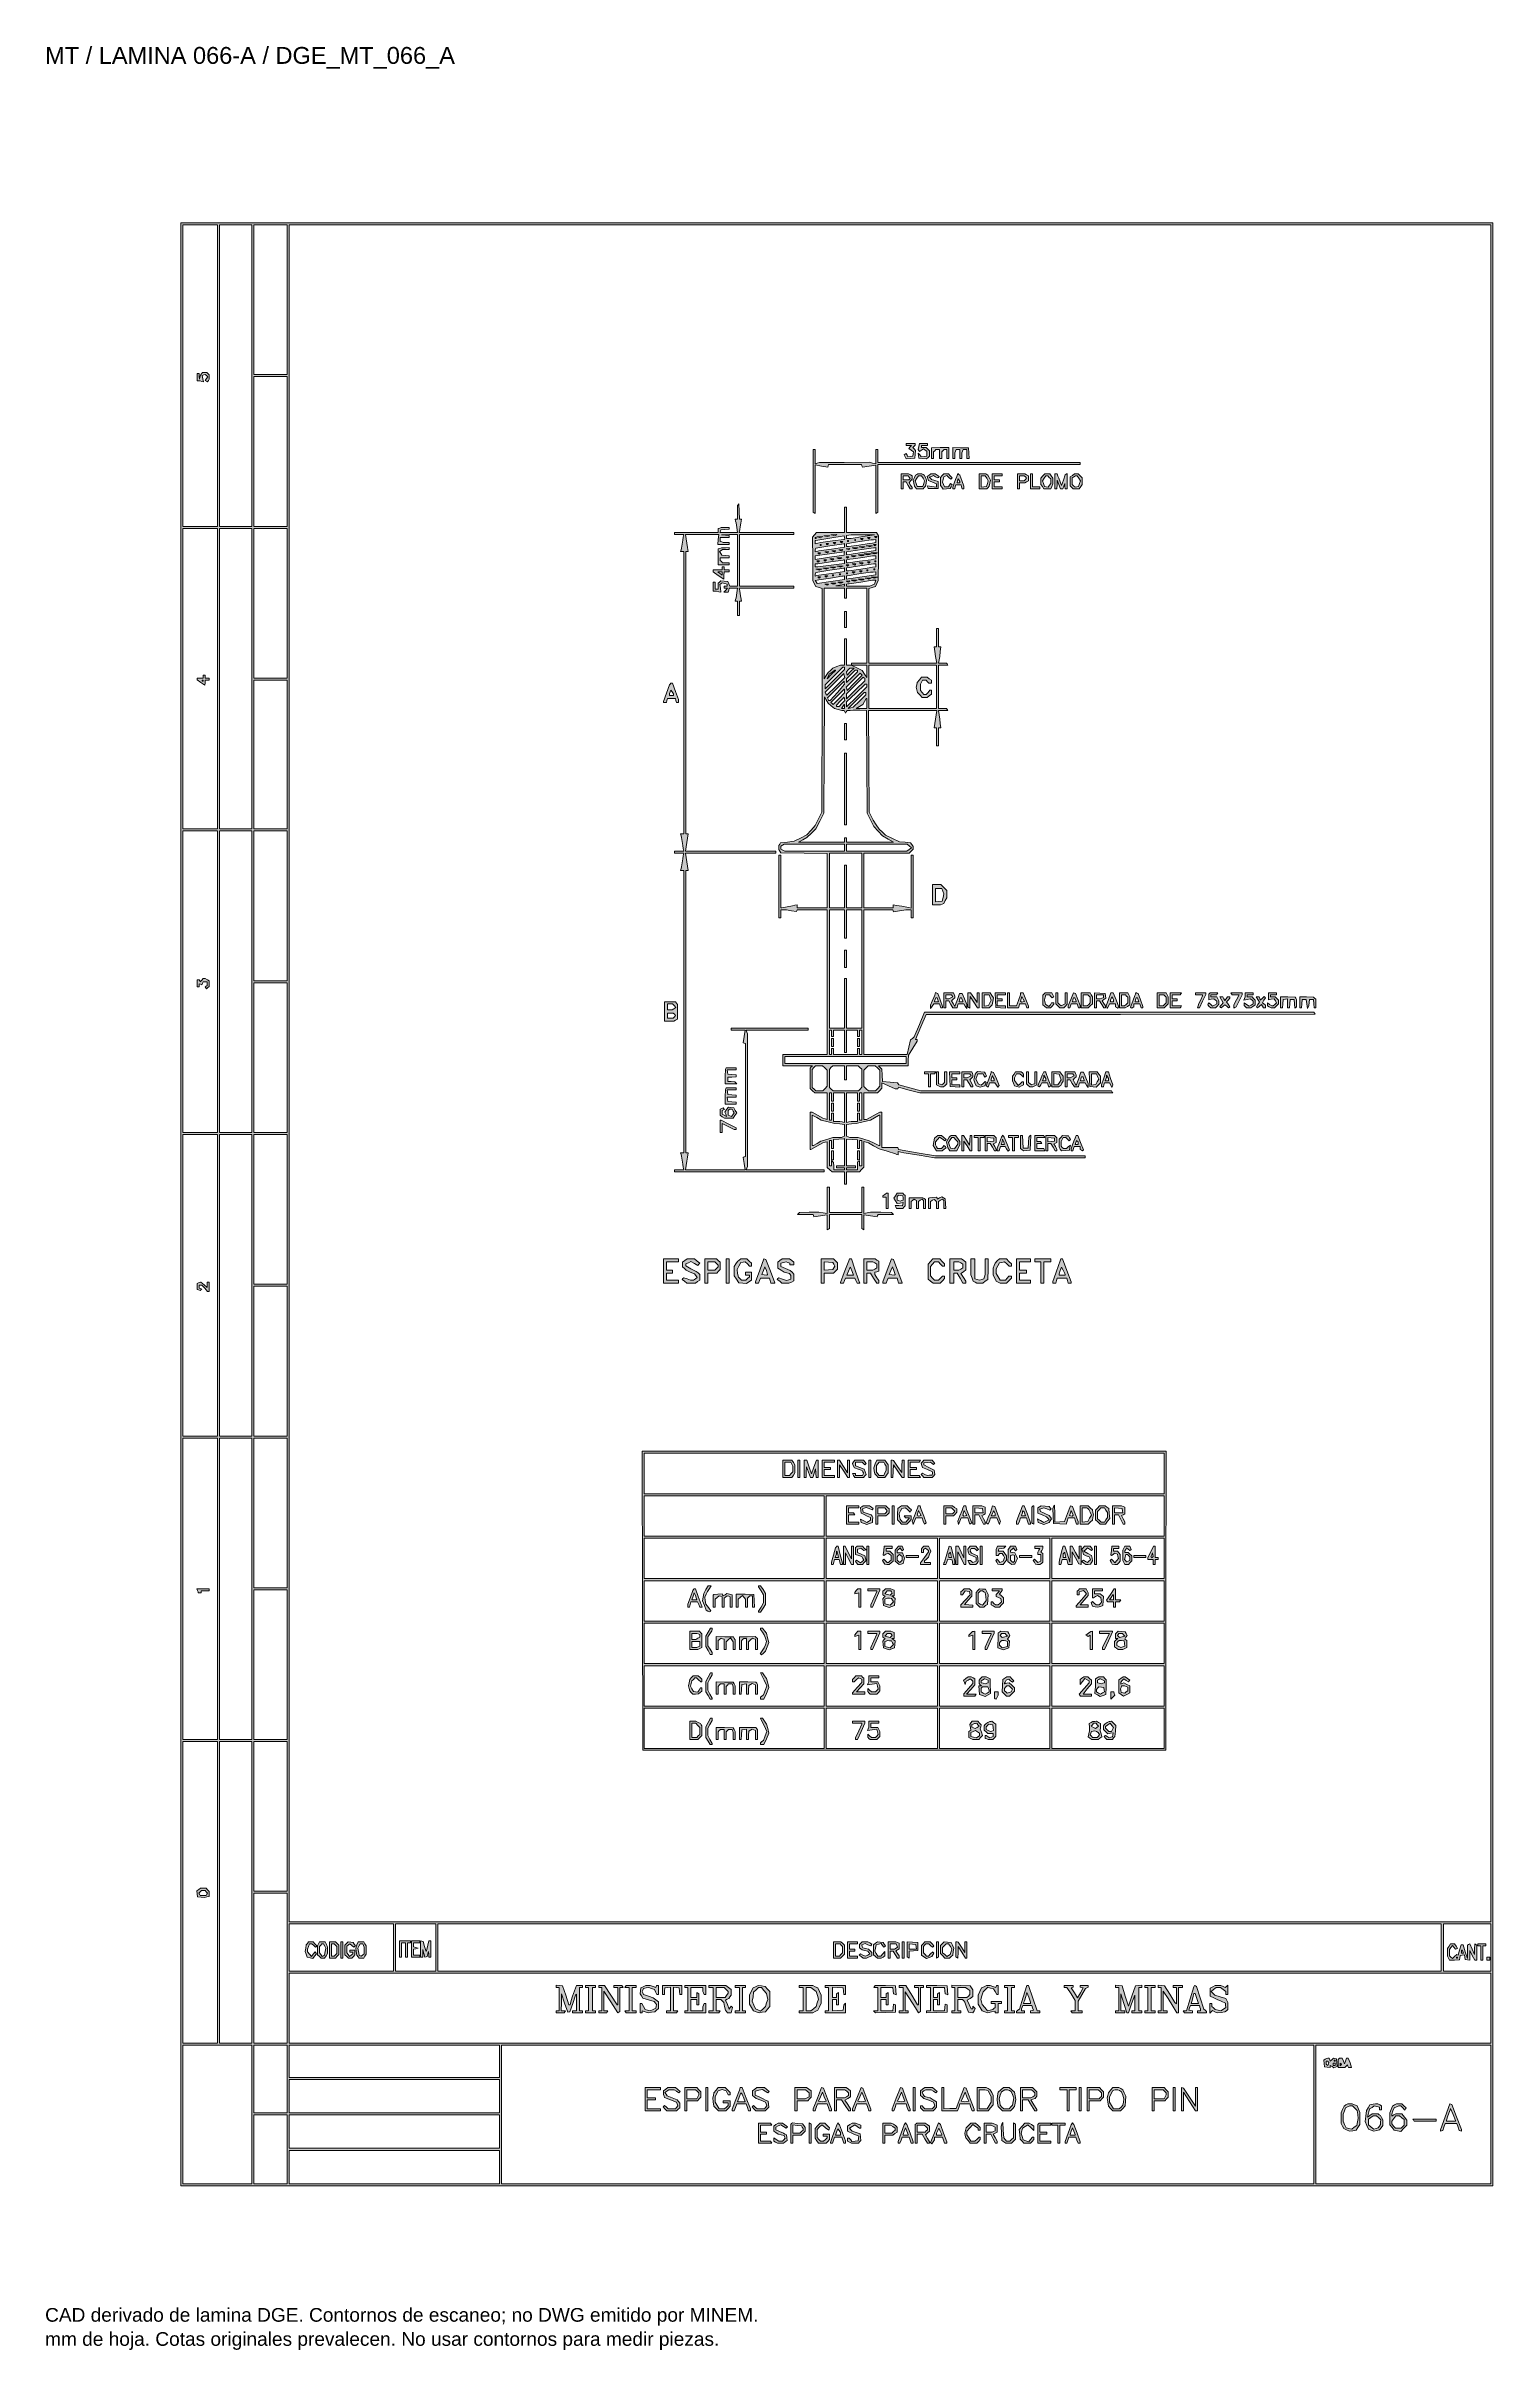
# Paper-space layout 'AN-11-DGE-066-A' of a CAD drawing. Header units: metres, sheet in millimetres. Extents: x 12 to 192, y 4 to 291.
import ezdxf

# ---------------------------------------------------------------- set-up
doc = ezdxf.new("R2010")
doc.units = ezdxf.units.M
for name, color, linetype, lineweight in [('DGE_CONTORNOS', 7, 'Continuous', 0), ('DGE_DATOS', 7, 'Continuous', 0), ('DGE_RELLENO', 7, 'Continuous', 0)]:
    doc.layers.add(name, color=color, linetype=linetype, lineweight=lineweight)
doc.styles.add('DGE_ARIAL', font='arial.ttf')

# ---------------------------------------------------------------- blocks, each defined once
blk = doc.blocks.new('LP_REF_DGE_MT_066_A')
at = {"layer": 'DGE_RELLENO'}
h = blk.add_hatch(color=7, dxfattribs=at)
h.paths.add_polyline_path([(28.91, 147.08), (28.91, 24.92), (110.59, 24.92), (192.27, 24.92), (192.27, 147.08), (192.27, 269.25), (110.59, 269.25), (28.91, 269.25)], flags=0)
h.paths.add_polyline_path([(33.45, 250.23), (33.45, 231.47), (31.31, 231.47), (29.17, 231.47), (29.17, 250.23), (29.17, 269), (31.31, 269), (33.45, 269)], flags=0)
h.paths.add_polyline_path([(37.73, 250.23), (37.73, 231.47), (35.72, 231.47), (33.7, 231.47), (33.7, 250.23), (33.7, 269), (35.72, 269), (37.73, 269)], flags=0)
h.paths.add_polyline_path([(42.14, 259.68), (42.14, 250.36), (40.06, 250.36), (37.98, 250.36), (37.98, 259.68), (37.98, 269), (40.06, 269), (42.14, 269)], flags=0)
h.paths.add_polyline_path([(192.02, 163.39), (192.02, 57.79), (117.2, 57.79), (42.39, 57.79), (42.39, 163.39), (42.39, 269), (117.2, 269), (192.02, 269)], flags=0)
h.paths.add_polyline_path([(42.14, 240.79), (42.14, 231.47), (40.06, 231.47), (37.98, 231.47), (37.98, 240.79), (37.98, 250.11), (40.06, 250.11), (42.14, 250.11)], flags=0)
h.paths.add_polyline_path([(33.45, 212.51), (33.45, 193.81), (31.31, 193.81), (29.17, 193.81), (29.17, 212.51), (29.17, 231.21), (31.31, 231.21), (33.45, 231.21)], flags=0)
h.paths.add_polyline_path([(37.73, 212.51), (37.73, 193.81), (35.72, 193.81), (33.7, 193.81), (33.7, 212.51), (33.7, 231.21), (35.72, 231.21), (37.73, 231.21)], flags=0)
h.paths.add_polyline_path([(42.14, 221.89), (42.14, 212.57), (40.06, 212.57), (37.98, 212.57), (37.98, 221.89), (37.98, 231.21), (40.06, 231.21), (42.14, 231.21)], flags=0)
h.paths.add_polyline_path([(42.14, 203.07), (42.14, 193.81), (40.06, 193.81), (37.98, 193.81), (37.98, 203.07), (37.98, 212.32), (40.06, 212.32), (42.14, 212.32)], flags=0)
h.paths.add_polyline_path([(33.45, 174.79), (33.45, 156.03), (31.31, 156.03), (29.17, 156.03), (29.17, 174.79), (29.17, 193.56), (31.31, 193.56), (33.45, 193.56)], flags=0)
h.paths.add_polyline_path([(37.73, 174.79), (37.73, 156.03), (35.72, 156.03), (33.7, 156.03), (33.7, 174.79), (33.7, 193.56), (35.72, 193.56), (37.73, 193.56)], flags=0)
h.paths.add_polyline_path([(42.14, 184.24), (42.14, 174.92), (40.06, 174.92), (37.98, 174.92), (37.98, 184.24), (37.98, 193.56), (40.06, 193.56), (42.14, 193.56)], flags=0)
h.paths.add_polyline_path([(42.14, 165.35), (42.14, 156.03), (40.06, 156.03), (37.98, 156.03), (37.98, 165.35), (37.98, 174.67), (40.06, 174.67), (42.14, 174.67)], flags=0)
h.paths.add_polyline_path([(33.45, 137.01), (33.45, 118.24), (31.31, 118.24), (29.17, 118.24), (29.17, 137.01), (29.17, 155.77), (31.31, 155.77), (33.45, 155.77)], flags=0)
h.paths.add_polyline_path([(37.73, 137.01), (37.73, 118.24), (35.72, 118.24), (33.7, 118.24), (33.7, 137.01), (33.7, 155.77), (35.72, 155.77), (37.73, 155.77)], flags=0)
h.paths.add_polyline_path([(42.14, 146.45), (42.14, 137.13), (40.06, 137.13), (37.98, 137.13), (37.98, 146.45), (37.98, 155.77), (40.06, 155.77), (42.14, 155.77)], flags=0)
h.paths.add_polyline_path([(42.14, 127.56), (42.14, 118.24), (40.06, 118.24), (37.98, 118.24), (37.98, 127.56), (37.98, 136.88), (40.06, 136.88), (42.14, 136.88)], flags=0)
h.paths.add_polyline_path([(33.45, 99.23), (33.45, 80.46), (31.31, 80.46), (29.17, 80.46), (29.17, 99.23), (29.17, 117.99), (31.31, 117.99), (33.45, 117.99)], flags=0)
h.paths.add_polyline_path([(37.73, 99.23), (37.73, 80.46), (35.72, 80.46), (33.7, 80.46), (33.7, 99.23), (33.7, 117.99), (35.72, 117.99), (37.73, 117.99)], flags=0)
h.paths.add_polyline_path([(42.14, 108.67), (42.14, 99.35), (40.06, 99.35), (37.98, 99.35), (37.98, 108.67), (37.98, 117.99), (40.06, 117.99), (42.14, 117.99)], flags=0)
h.paths.add_polyline_path([(42.14, 89.78), (42.14, 80.46), (40.06, 80.46), (37.98, 80.46), (37.98, 89.78), (37.98, 99.1), (40.06, 99.1), (42.14, 99.1)], flags=0)
h.paths.add_polyline_path([(33.45, 61.44), (33.45, 42.68), (31.31, 42.68), (29.17, 42.68), (29.17, 61.44), (29.17, 80.21), (31.31, 80.21), (33.45, 80.21)], flags=0)
h.paths.add_polyline_path([(37.73, 61.44), (37.73, 42.68), (35.72, 42.68), (33.7, 42.68), (33.7, 61.44), (33.7, 80.21), (35.72, 80.21), (37.73, 80.21)], flags=0)
h.paths.add_polyline_path([(42.14, 70.89), (42.14, 61.57), (40.06, 61.57), (37.98, 61.57), (37.98, 70.89), (37.98, 80.21), (40.06, 80.21), (42.14, 80.21)], flags=0)
h.paths.add_polyline_path([(42.14, 52), (42.14, 42.68), (40.06, 42.68), (37.98, 42.68), (37.98, 52), (37.98, 61.32), (40.06, 61.32), (42.14, 61.32)], flags=0)
h.paths.add_polyline_path([(55.36, 54.58), (55.36, 51.62), (48.88, 51.62), (42.39, 51.62), (42.39, 54.58), (42.39, 57.54), (48.88, 57.54), (55.36, 57.54)], flags=0)
h.paths.add_polyline_path([(60.65, 54.58), (60.65, 51.62), (58.13, 51.62), (55.62, 51.62), (55.62, 54.58), (55.62, 57.54), (58.13, 57.54), (60.65, 57.54)], flags=0)
h.paths.add_polyline_path([(185.84, 54.58), (185.84, 51.62), (123.37, 51.62), (60.91, 51.62), (60.91, 54.58), (60.91, 57.54), (123.37, 57.54), (185.84, 57.54)], flags=0)
h.paths.add_polyline_path([(192.02, 54.58), (192.02, 51.62), (189.06, 51.62), (186.1, 51.62), (186.1, 54.58), (186.1, 57.54), (189.06, 57.54), (192.02, 57.54)], flags=0)
h.paths.add_polyline_path([(192.02, 47.02), (192.02, 42.68), (117.2, 42.68), (42.39, 42.68), (42.39, 47.02), (42.39, 51.37), (117.2, 51.37), (192.02, 51.37)], flags=0)
h.paths.add_polyline_path([(37.73, 33.8), (37.73, 25.17), (33.45, 25.17), (29.17, 25.17), (29.17, 33.8), (29.17, 42.43), (33.45, 42.43), (37.73, 42.43)], flags=0)
h.paths.add_polyline_path([(42.14, 38.21), (42.14, 33.99), (40.06, 33.99), (37.98, 33.99), (37.98, 38.21), (37.98, 42.43), (40.06, 42.43), (42.14, 42.43)], flags=0)
h.paths.add_polyline_path([(68.59, 40.41), (68.59, 38.4), (55.49, 38.4), (42.39, 38.4), (42.39, 40.41), (42.39, 42.43), (55.49, 42.43), (68.59, 42.43)], flags=0)
h.paths.add_polyline_path([(169.97, 33.8), (169.97, 25.17), (119.41, 25.17), (68.84, 25.17), (68.84, 33.8), (68.84, 42.43), (119.41, 42.43), (169.97, 42.43)], flags=0)
h.paths.add_polyline_path([(192.02, 33.8), (192.02, 25.17), (181.12, 25.17), (170.23, 25.17), (170.23, 33.8), (170.23, 42.43), (181.12, 42.43), (192.02, 42.43)], flags=0)
h.paths.add_polyline_path([(68.59, 36.07), (68.59, 33.99), (55.49, 33.99), (42.39, 33.99), (42.39, 36.07), (42.39, 38.14), (55.49, 38.14), (68.59, 38.14)], flags=0)
h.paths.add_polyline_path([(42.14, 29.45), (42.14, 25.17), (40.06, 25.17), (37.98, 25.17), (37.98, 29.45), (37.98, 33.74), (40.06, 33.74), (42.14, 33.74)], flags=0)
h.paths.add_polyline_path([(68.59, 31.66), (68.59, 29.58), (55.49, 29.58), (42.39, 29.58), (42.39, 31.66), (42.39, 33.74), (55.49, 33.74), (68.59, 33.74)], flags=0)
h.paths.add_polyline_path([(68.59, 27.25), (68.59, 25.17), (55.49, 25.17), (42.39, 25.17), (42.39, 27.25), (42.39, 29.33), (55.49, 29.33), (68.59, 29.33)], flags=0)
h.paths.add_polyline_path([(31.46, 250.45), (31.33, 250.29), (31.27, 250.04), (31.21, 249.79), (31.2, 250.14), (31.18, 250.48), (31.06, 250.48), (30.93, 250.48), (30.93, 250.04), (30.93, 249.6), (31.11, 249.6), (31.29, 249.6), (31.5, 249.52), (31.71, 249.44), (31.63, 249.84), (31.54, 250.23), (31.75, 250.31), (31.95, 250.39), (32.1, 250.25), (32.25, 250.1), (32.09, 249.86), (31.94, 249.61), (32.08, 249.53), (32.22, 249.44), (32.33, 249.62), (32.44, 249.79), (32.44, 250.05), (32.44, 250.31), (32.29, 250.46), (32.14, 250.61), (31.86, 250.61), (31.59, 250.61)], flags=0)
h.paths.add_polyline_path([(119.22, 241.67), (119.22, 241.54), (119.55, 241.54), (119.88, 241.54), (119.72, 241.35), (119.56, 241.15), (119.84, 240.96), (120.11, 240.76), (120.08, 240.49), (120.04, 240.22), (119.73, 240.18), (119.43, 240.13), (119.32, 240.34), (119.2, 240.54), (119.08, 240.47), (118.97, 240.39), (119.1, 240.14), (119.23, 239.89), (119.76, 239.93), (120.29, 239.97), (120.33, 240.45), (120.37, 240.93), (120.21, 241.12), (120.06, 241.3), (120.21, 241.45), (120.35, 241.59), (120.35, 241.69), (120.35, 241.79), (119.79, 241.79), (119.22, 241.79)], flags=0)
h.paths.add_polyline_path([(120.79, 241.42), (120.71, 241.04), (120.79, 240.92), (120.87, 240.79), (121.11, 240.95), (121.36, 241.1), (121.58, 240.96), (121.8, 240.82), (121.8, 240.52), (121.8, 240.22), (121.44, 240.18), (121.09, 240.14), (120.9, 240.37), (120.72, 240.6), (120.76, 240.28), (120.79, 239.97), (121.27, 239.93), (121.75, 239.89), (121.93, 240.04), (122.12, 240.19), (122.12, 240.54), (122.12, 240.89), (121.92, 241.09), (121.72, 241.29), (121.41, 241.29), (121.11, 241.29), (121.11, 241.42), (121.11, 241.54), (121.49, 241.54), (121.86, 241.54), (121.86, 241.67), (121.86, 241.79), (121.37, 241.79), (120.88, 241.79)], flags=0)
h.paths.add_polyline_path([(122.37, 240.58), (122.37, 239.9), (122.49, 239.9), (122.62, 239.9), (122.62, 240.32), (122.62, 240.74), (122.77, 240.89), (122.92, 241.04), (123.15, 241.04), (123.37, 241.04), (123.37, 240.47), (123.37, 239.9), (123.5, 239.9), (123.63, 239.9), (123.63, 240.32), (123.63, 240.74), (123.78, 240.89), (123.93, 241.04), (124.09, 241.04), (124.26, 241.04), (124.26, 240.47), (124.26, 239.9), (124.38, 239.9), (124.51, 239.9), (124.51, 240.59), (124.51, 241.28), (123.44, 241.27), (122.37, 241.25)], flags=0)
h.paths.add_polyline_path([(125.01, 240.6), (125.01, 239.9), (125.14, 239.9), (125.26, 239.9), (125.26, 240.27), (125.26, 240.64), (125.34, 240.84), (125.42, 241.04), (125.66, 241.04), (125.89, 241.04), (125.89, 240.47), (125.89, 239.9), (126.02, 239.9), (126.15, 239.9), (126.15, 240.27), (126.15, 240.64), (126.22, 240.84), (126.3, 241.04), (126.54, 241.04), (126.78, 241.04), (126.78, 240.47), (126.78, 239.9), (126.91, 239.9), (127.04, 239.9), (127, 240.57), (126.96, 241.23), (125.99, 241.26), (125.01, 241.29)], flags=0)
h.paths.add_polyline_path([(107.63, 237.14), (107.63, 233.24), (107.76, 233.17), (107.88, 233.09), (107.88, 236.1), (107.88, 239.11), (108.66, 238.98), (109.44, 238.85), (109.49, 239), (109.54, 239.15), (111.6, 239.15), (113.66, 239.15), (113.71, 239), (113.76, 238.85), (114.6, 238.97), (115.44, 239.1), (115.44, 236.09), (115.44, 233.09), (115.57, 233.17), (115.69, 233.24), (115.69, 236.2), (115.69, 239.15), (128.29, 239.15), (140.88, 239.15), (140.88, 239.27), (140.88, 239.4), (128.29, 239.4), (115.69, 239.4), (115.69, 240.22), (115.69, 241.04), (115.57, 241.04), (115.44, 241.04), (115.44, 240.15), (115.44, 239.25), (115.03, 239.35), (114.62, 239.44), (111.51, 239.43), (108.41, 239.42), (108.14, 239.34), (107.88, 239.26), (107.88, 240.15), (107.88, 241.04), (107.76, 241.04), (107.63, 241.04)], flags=0)
h.paths.add_polyline_path([(118.59, 237.07), (118.59, 236.13), (118.71, 236.13), (118.84, 236.13), (118.84, 236.57), (118.84, 237.01), (119.02, 237.01), (119.19, 237.01), (119.45, 236.57), (119.71, 236.13), (119.84, 236.13), (119.97, 236.13), (119.97, 236.22), (119.97, 236.32), (119.77, 236.61), (119.57, 236.9), (119.77, 237.12), (119.97, 237.34), (119.97, 237.55), (119.97, 237.75), (119.73, 237.88), (119.49, 238.02), (119.04, 238.02), (118.59, 238.02)], flags=0)
h.paths.add_polyline_path([(119.58, 237.59), (119.72, 237.43), (119.64, 237.34), (119.55, 237.26), (119.2, 237.26), (118.84, 237.26), (118.84, 237.51), (118.84, 237.76), (119.14, 237.76), (119.44, 237.76)], flags=0)
h.paths.add_polyline_path([(120.53, 237.92), (120.39, 237.83), (120.23, 237.53), (120.07, 237.23), (120.15, 236.85), (120.23, 236.47), (120.37, 236.3), (120.51, 236.13), (120.92, 236.13), (121.33, 236.13), (121.47, 236.3), (121.61, 236.47), (121.69, 236.85), (121.76, 237.23), (121.61, 237.53), (121.45, 237.83), (121.31, 237.92), (121.17, 238.01), (120.92, 238.01), (120.67, 238.01)], flags=0)
h.paths.add_polyline_path([(121.31, 237.45), (121.51, 237.14), (121.39, 236.79), (121.28, 236.44), (120.92, 236.44), (120.56, 236.44), (120.44, 236.79), (120.33, 237.14), (120.53, 237.45), (120.74, 237.76), (120.92, 237.76), (121.1, 237.76)], flags=0)
h.paths.add_polyline_path([(122.06, 237.85), (121.83, 237.68), (121.91, 237.43), (121.99, 237.17), (122.5, 236.97), (123, 236.78), (123, 236.56), (123, 236.34), (122.42, 236.42), (121.84, 236.5), (121.9, 236.35), (121.95, 236.19), (122.57, 236.19), (123.19, 236.19), (123.19, 236.62), (123.19, 237.05), (122.78, 237.19), (122.38, 237.32), (122.23, 237.47), (122.09, 237.61), (122.35, 237.69), (122.61, 237.78), (122.88, 237.63), (123.14, 237.49), (123.23, 237.57), (123.31, 237.66), (123.07, 237.84), (122.82, 238.02), (122.56, 238.02), (122.29, 238.02)], flags=0)
h.paths.add_polyline_path([(123.71, 237.78), (123.5, 237.55), (123.5, 237.05), (123.5, 236.55), (123.66, 236.33), (123.83, 236.11), (124.25, 236.15), (124.67, 236.19), (124.81, 236.4), (124.94, 236.62), (124.84, 236.72), (124.74, 236.82), (124.62, 236.6), (124.5, 236.38), (124.25, 236.38), (124, 236.38), (123.86, 236.68), (123.72, 236.99), (123.8, 237.32), (123.89, 237.65), (124.08, 237.72), (124.27, 237.79), (124.51, 237.57), (124.76, 237.35), (124.84, 237.43), (124.93, 237.51), (124.7, 237.76), (124.47, 238.02), (124.19, 238.02), (123.92, 238.02)], flags=0)
h.paths.add_polyline_path([(125.51, 237.69), (125.36, 237.32), (125.19, 236.83), (125.01, 236.35), (125.01, 236.24), (125.01, 236.13), (125.13, 236.13), (125.25, 236.13), (125.33, 236.38), (125.41, 236.63), (125.72, 236.63), (126.04, 236.63), (126.11, 236.38), (126.17, 236.13), (126.29, 236.13), (126.4, 236.13), (126.4, 236.31), (126.4, 236.49), (126.14, 237.16), (125.88, 237.83), (125.76, 237.94), (125.65, 238.06)], flags=0)
h.paths.add_polyline_path([(125.89, 236.98), (125.89, 236.88), (125.72, 236.88), (125.54, 236.88), (125.61, 237.14), (125.68, 237.41), (125.78, 237.24), (125.89, 237.07)], flags=0)
h.paths.add_polyline_path([(128.29, 237.07), (128.29, 236.13), (128.77, 236.13), (129.26, 236.13), (129.4, 236.3), (129.54, 236.47), (129.62, 236.85), (129.7, 237.23), (129.54, 237.53), (129.38, 237.83), (129.24, 237.92), (129.11, 238.01), (128.7, 238.01), (128.29, 238.02)], flags=0)
h.paths.add_polyline_path([(129.24, 237.45), (129.44, 237.14), (129.33, 236.79), (129.21, 236.44), (128.88, 236.4), (128.54, 236.36), (128.54, 237.06), (128.54, 237.76), (128.79, 237.76), (129.04, 237.76)], flags=0)
h.paths.add_polyline_path([(129.92, 237.07), (129.92, 236.13), (130.55, 236.13), (131.18, 236.13), (131.18, 236.25), (131.18, 236.38), (130.68, 236.38), (130.18, 236.38), (130.18, 236.69), (130.18, 237.01), (130.49, 237.01), (130.81, 237.01), (130.81, 237.13), (130.81, 237.26), (130.49, 237.26), (130.18, 237.26), (130.18, 237.51), (130.18, 237.76), (130.68, 237.76), (131.18, 237.76), (131.18, 237.89), (131.18, 238.02), (130.55, 238.02), (129.92, 238.02)], flags=0)
h.paths.add_polyline_path([(133.07, 237.07), (133.07, 236.13), (133.2, 236.13), (133.32, 236.13), (133.32, 236.5), (133.32, 236.88), (133.65, 236.88), (133.97, 236.88), (134.21, 237.01), (134.46, 237.14), (134.46, 237.45), (134.46, 237.75), (134.21, 237.88), (133.97, 238.02), (133.52, 238.02), (133.07, 238.02)], flags=0)
h.paths.add_polyline_path([(134.05, 237.62), (134.2, 237.47), (134.06, 237.3), (133.92, 237.13), (133.62, 237.13), (133.32, 237.13), (133.32, 237.45), (133.32, 237.76), (133.61, 237.76), (133.9, 237.76)], flags=0)
h.paths.add_polyline_path([(134.71, 237.07), (134.71, 236.13), (135.28, 236.13), (135.84, 236.13), (135.84, 236.25), (135.84, 236.38), (135.4, 236.38), (134.96, 236.38), (134.96, 237.2), (134.96, 238.02), (134.84, 238.02), (134.71, 238.02)], flags=0)
h.paths.add_polyline_path([(136.23, 237.74), (135.97, 237.46), (135.97, 237.08), (135.97, 236.69), (136.17, 236.41), (136.36, 236.13), (136.8, 236.13), (137.23, 236.13), (137.36, 236.45), (137.48, 236.77), (137.48, 237.11), (137.48, 237.46), (137.28, 237.74), (137.09, 238.02), (136.79, 238.02), (136.48, 238.02)], flags=0)
h.paths.add_polyline_path([(137.03, 237.57), (137.23, 237.37), (137.23, 237.09), (137.23, 236.8), (137.06, 236.58), (136.9, 236.35), (136.66, 236.4), (136.43, 236.44), (136.31, 236.79), (136.2, 237.14), (136.4, 237.45), (136.6, 237.76), (136.72, 237.76), (136.83, 237.76)], flags=0)
h.paths.add_polyline_path([(137.73, 237.07), (137.73, 236.13), (137.86, 236.13), (137.98, 236.13), (137.99, 236.66), (138, 237.2), (138.21, 236.66), (138.41, 236.13), (138.57, 236.13), (138.72, 236.13), (138.85, 236.47), (138.97, 236.82), (138.98, 236.47), (138.99, 236.13), (139.12, 236.13), (139.24, 236.13), (139.24, 237.08), (139.24, 238.03), (139.13, 237.96), (139.01, 237.89), (138.79, 237.23), (138.57, 236.57), (138.39, 237.01), (138.21, 237.45), (138.1, 237.73), (137.99, 238.02), (137.86, 238.02), (137.73, 238.02)], flags=0)
h.paths.add_polyline_path([(139.9, 237.82), (139.62, 237.62), (139.62, 237.07), (139.62, 236.52), (139.82, 236.32), (140.02, 236.13), (140.38, 236.13), (140.74, 236.13), (140.94, 236.41), (141.13, 236.69), (141.13, 237.1), (141.13, 237.51), (140.88, 237.76), (140.63, 238.02), (140.41, 238.02), (140.18, 238.02)], flags=0)
h.paths.add_polyline_path([(140.7, 237.45), (140.9, 237.14), (140.79, 236.79), (140.67, 236.44), (140.46, 236.4), (140.24, 236.36), (140.06, 236.51), (139.87, 236.66), (139.87, 237.08), (139.87, 237.5), (140.09, 237.63), (140.31, 237.76), (140.41, 237.76), (140.5, 237.76)], flags=0)
h.paths.add_polyline_path([(98.28, 234.16), (98.19, 234.07), (98.19, 233.21), (98.19, 232.35), (98.05, 232.35), (97.92, 232.35), (97.98, 232.13), (98.05, 231.91), (98.13, 231.31), (98.21, 230.71), (97.12, 230.71), (96.02, 230.71), (96.08, 230.87), (96.13, 231.03), (96.65, 231.06), (97.18, 231.1), (97.18, 231.22), (97.18, 231.34), (96.68, 231.34), (96.19, 231.34), (95.99, 231.26), (95.79, 231.19), (95.79, 230.95), (95.79, 230.71), (93.08, 230.71), (90.38, 230.71), (90.38, 230.58), (90.38, 230.46), (90.95, 230.46), (91.53, 230.46), (91.46, 230.11), (91.39, 229.77), (91.31, 229.26), (91.24, 228.76), (91.18, 228.54), (91.12, 228.32), (91.31, 228.32), (91.51, 228.32), (91.51, 210.75), (91.51, 193.18), (91.31, 193.18), (91.12, 193.18), (91.18, 192.96), (91.24, 192.74), (91.31, 192.23), (91.39, 191.73), (91.46, 191.38), (91.53, 191.04), (90.95, 191.04), (90.38, 191.04), (90.38, 190.91), (90.38, 190.79), (90.95, 190.79), (91.53, 190.79), (91.46, 190.44), (91.39, 190.09), (91.31, 189.59), (91.24, 189.09), (91.18, 188.87), (91.12, 188.65), (91.31, 188.65), (91.51, 188.65), (91.51, 171.08), (91.51, 153.51), (91.31, 153.51), (91.12, 153.51), (91.18, 153.29), (91.24, 153.07), (91.31, 152.56), (91.39, 152.06), (91.46, 151.71), (91.53, 151.37), (90.95, 151.37), (90.38, 151.37), (90.38, 151.24), (90.38, 151.11), (99.7, 151.11), (109.02, 151.11), (109.02, 151.24), (109.02, 151.37), (104.15, 151.37), (99.29, 151.37), (99.37, 151.58), (99.46, 151.79), (99.46, 160.06), (99.46, 168.32), (99.37, 168.53), (99.29, 168.75), (103.15, 168.75), (107, 168.75), (107, 168.87), (107, 169), (102.22, 169), (97.43, 169), (97.43, 168.87), (97.43, 168.75), (98.29, 168.75), (99.15, 168.75), (99.02, 167.97), (98.9, 167.19), (99.05, 167.14), (99.19, 167.09), (99.19, 160.06), (99.19, 153.02), (99.05, 152.98), (98.9, 152.93), (99.02, 152.15), (99.15, 151.37), (95.44, 151.37), (91.73, 151.37), (91.82, 151.9), (91.9, 152.44), (91.97, 152.97), (92.05, 153.51), (91.91, 153.51), (91.76, 153.51), (91.76, 171.08), (91.76, 188.65), (91.91, 188.65), (92.05, 188.65), (91.97, 189.18), (91.9, 189.72), (91.82, 190.25), (91.73, 190.79), (97.35, 190.79), (102.97, 190.79), (102.97, 190.91), (102.97, 191.04), (97.35, 191.04), (91.73, 191.04), (91.82, 191.57), (91.9, 192.11), (91.97, 192.64), (92.05, 193.18), (91.91, 193.18), (91.76, 193.18), (91.76, 210.75), (91.76, 228.32), (91.91, 228.32), (92.05, 228.32), (91.97, 228.85), (91.9, 229.39), (91.82, 229.92), (91.73, 230.46), (93.81, 230.46), (95.88, 230.46), (95.82, 229.83), (95.76, 229.2), (96.47, 229.2), (97.18, 229.2), (97.18, 229.33), (97.18, 229.45), (96.81, 229.45), (96.44, 229.45), (96.24, 229.53), (96.04, 229.6), (96.04, 229.84), (96.04, 230.08), (96.61, 230.08), (97.18, 230.08), (97.18, 230.2), (97.18, 230.32), (96.71, 230.37), (96.23, 230.42), (97.21, 230.44), (98.19, 230.46), (98.19, 227.25), (98.19, 224.04), (97.71, 224.04), (97.24, 224.04), (97.11, 224.32), (96.99, 224.6), (96.57, 224.64), (96.15, 224.68), (95.97, 224.53), (95.79, 224.38), (95.79, 224.02), (95.79, 223.66), (95.6, 223.66), (95.41, 223.66), (95.41, 224.1), (95.41, 224.54), (95.29, 224.54), (95.16, 224.54), (95.16, 223.97), (95.16, 223.41), (95.38, 223.4), (95.6, 223.4), (95.88, 223.33), (96.15, 223.26), (96.08, 223.76), (96.02, 224.25), (96.16, 224.35), (96.31, 224.44), (96.62, 224.36), (96.93, 224.28), (96.93, 224.16), (96.93, 224.04), (96.74, 224.04), (96.55, 224.04), (96.55, 223.91), (96.55, 223.78), (96.76, 223.78), (96.96, 223.78), (96.74, 223.53), (96.51, 223.28), (96.77, 223.28), (97.03, 223.28), (97.11, 223.53), (97.19, 223.78), (97.7, 223.78), (98.21, 223.78), (98.13, 223.19), (98.05, 222.59), (97.98, 222.37), (97.92, 222.15), (98.05, 222.15), (98.19, 222.15), (98.19, 221.26), (98.19, 220.38), (98.31, 220.38), (98.44, 220.38), (98.44, 221.26), (98.44, 222.15), (98.58, 222.15), (98.72, 222.15), (98.64, 222.62), (98.55, 223.09), (98.49, 223.44), (98.42, 223.78), (101.83, 223.78), (105.24, 223.78), (105.24, 223.91), (105.24, 224.04), (101.84, 224.04), (98.44, 224.04), (98.44, 227.25), (98.44, 230.46), (101.84, 230.46), (105.24, 230.46), (105.24, 230.58), (105.24, 230.71), (101.83, 230.71), (98.42, 230.71), (98.49, 231.06), (98.55, 231.4), (98.64, 231.88), (98.72, 232.35), (98.58, 232.35), (98.45, 232.35), (98.41, 233.3), (98.37, 234.26)], flags=0)
h.paths.add_polyline_path([(111.54, 232.28), (111.54, 230.71), (109.79, 230.71), (108.05, 230.71), (107.8, 230.43), (107.56, 230.14), (107.58, 227.43), (107.6, 224.71), (107.77, 224.35), (107.95, 223.98), (108.36, 223.86), (108.77, 223.75), (108.74, 209.82), (108.7, 195.89), (108.29, 195.05), (107.88, 194.22), (107.37, 193.64), (106.86, 193.06), (106.06, 192.67), (105.27, 192.28), (104.42, 192.17), (103.57, 192.07), (103.46, 191.9), (103.35, 191.73), (103.35, 191.48), (103.35, 191.23), (103.47, 191.04), (103.59, 190.85), (106.49, 190.81), (109.39, 190.77), (109.39, 187.38), (109.39, 183.99), (107.51, 183.99), (105.62, 183.99), (105.62, 184.18), (105.62, 184.37), (105.33, 184.31), (105.05, 184.25), (104.38, 184.12), (103.71, 183.99), (103.66, 183.99), (103.6, 183.99), (103.6, 187.26), (103.6, 190.53), (103.48, 190.53), (103.35, 190.53), (103.35, 186.63), (103.35, 182.73), (103.48, 182.73), (103.6, 182.73), (103.6, 183.23), (103.6, 183.73), (103.95, 183.73), (104.29, 183.72), (104.92, 183.61), (105.55, 183.51), (105.6, 183.62), (105.64, 183.73), (107.52, 183.73), (109.39, 183.73), (109.39, 174.73), (109.39, 165.72), (106.62, 165.72), (103.85, 165.72), (103.85, 165.03), (103.85, 164.34), (105.7, 164.34), (107.56, 164.34), (107.4, 164.19), (107.25, 164.04), (107.25, 162.76), (107.25, 161.49), (107.54, 161.21), (107.84, 160.94), (108.62, 160.94), (109.39, 160.94), (109.39, 159.29), (109.39, 157.65), (109.11, 157.73), (108.83, 157.81), (108.17, 158.18), (107.51, 158.55), (107.38, 158.55), (107.25, 158.55), (107.25, 156.22), (107.25, 153.89), (107.3, 153.89), (107.36, 153.89), (108.1, 154.3), (108.84, 154.72), (109.12, 154.8), (109.39, 154.87), (109.39, 153.27), (109.39, 151.66), (109.69, 151.39), (109.98, 151.11), (110.76, 151.11), (111.54, 151.11), (111.54, 150.36), (111.54, 149.6), (111.66, 149.6), (111.79, 149.6), (111.79, 150.36), (111.79, 151.11), (112.58, 151.11), (113.38, 151.11), (113.65, 151.41), (113.93, 151.7), (113.93, 153.3), (113.93, 154.91), (114.21, 154.83), (114.5, 154.74), (115.16, 154.37), (115.83, 154), (116.85, 153.68), (117.88, 153.36), (118.04, 153.29), (118.21, 153.23), (118.21, 153.44), (118.21, 153.65), (118.56, 153.58), (118.9, 153.51), (120.81, 153.19), (122.72, 152.88), (132.11, 152.88), (141.51, 152.88), (141.51, 153), (141.51, 153.13), (132.18, 153.13), (122.85, 153.13), (120.56, 153.51), (118.27, 153.9), (118.23, 154.02), (118.19, 154.14), (117.19, 154.14), (116.2, 154.14), (116.2, 156.34), (116.2, 158.55), (116.06, 158.55), (115.93, 158.55), (115.1, 158.1), (114.27, 157.66), (114.1, 157.66), (113.93, 157.66), (113.93, 159.3), (113.93, 160.94), (114.79, 160.94), (115.65, 160.94), (115.92, 161.23), (116.2, 161.52), (116.2, 161.85), (116.2, 162.19), (117.03, 161.81), (117.86, 161.44), (118.02, 161.44), (118.19, 161.44), (118.23, 161.56), (118.27, 161.68), (119.6, 161.31), (120.92, 160.94), (132.92, 160.94), (144.93, 160.94), (144.85, 161.06), (144.77, 161.19), (132.91, 161.19), (121.04, 161.19), (119.66, 161.58), (118.28, 161.96), (118.2, 162.08), (118.13, 162.2), (117.2, 162.29), (116.26, 162.39), (116.22, 163.14), (116.18, 163.89), (115.98, 164.12), (115.78, 164.34), (117.62, 164.34), (119.47, 164.34), (119.47, 165), (119.48, 165.66), (120.04, 166.53), (120.6, 167.4), (120.6, 167.51), (120.6, 167.61), (120.49, 167.61), (120.37, 167.61), (121.04, 169.16), (121.7, 170.7), (145.91, 170.73), (170.12, 170.76), (170.04, 170.89), (169.96, 171.01), (145.74, 171.01), (121.51, 171.01), (120.86, 169.47), (120.2, 167.93), (119.98, 167.74), (119.75, 167.55), (119.54, 166.64), (119.32, 165.72), (116.62, 165.72), (113.93, 165.72), (113.93, 174.73), (113.93, 183.73), (115.74, 183.73), (117.56, 183.73), (117.6, 183.61), (117.64, 183.48), (118.4, 183.61), (119.16, 183.73), (119.5, 183.73), (119.85, 183.73), (119.85, 183.23), (119.85, 182.73), (119.97, 182.73), (120.1, 182.73), (120.1, 186.63), (120.1, 190.53), (119.97, 190.53), (119.85, 190.53), (119.85, 187.25), (119.85, 183.96), (119.56, 184.03), (119.28, 184.09), (118.65, 184.18), (118.02, 184.26), (117.8, 184.32), (117.58, 184.38), (117.58, 184.18), (117.58, 183.99), (115.75, 183.99), (113.93, 183.99), (113.93, 187.39), (113.93, 190.79), (116.76, 190.79), (119.6, 190.79), (119.85, 191.04), (120.1, 191.29), (120.1, 191.46), (120.1, 191.62), (119.93, 191.85), (119.76, 192.08), (119.08, 192.14), (118.4, 192.2), (117.52, 192.62), (116.64, 193.03), (116.25, 193.4), (115.86, 193.77), (115.49, 194.33), (115.12, 194.88), (114.87, 195.38), (114.62, 195.89), (114.58, 202.22), (114.54, 208.54), (118.79, 208.54), (123.03, 208.54), (122.94, 208.01), (122.86, 207.47), (122.78, 206.94), (122.71, 206.4), (122.85, 206.4), (123, 206.4), (123, 205.27), (123, 204.14), (123.12, 204.14), (123.25, 204.14), (123.25, 205.27), (123.25, 206.4), (123.39, 206.4), (123.53, 206.4), (123.46, 206.94), (123.39, 207.47), (123.3, 208.01), (123.22, 208.54), (123.81, 208.54), (124.4, 208.54), (124.32, 208.67), (124.24, 208.8), (123.74, 208.8), (123.25, 208.8), (123.25, 211.5), (123.25, 214.21), (123.82, 214.21), (124.4, 214.21), (124.32, 214.34), (124.24, 214.46), (123.73, 214.46), (123.22, 214.46), (123.3, 214.87), (123.39, 215.28), (123.46, 215.88), (123.54, 216.48), (123.39, 216.48), (123.25, 216.48), (123.25, 217.61), (123.25, 218.75), (123.12, 218.75), (123, 218.75), (123, 217.61), (123, 216.48), (122.85, 216.48), (122.71, 216.48), (122.78, 215.88), (122.86, 215.28), (122.94, 214.87), (123.03, 214.46), (118.79, 214.46), (114.56, 214.46), (114.56, 219.11), (114.56, 223.75), (114.97, 223.86), (115.38, 223.98), (115.56, 224.35), (115.74, 224.73), (115.75, 227.5), (115.76, 230.27), (115.63, 230.49), (115.51, 230.71), (113.65, 230.71), (111.79, 230.71), (111.79, 232.28), (111.79, 233.86), (111.66, 233.86), (111.54, 233.86)], flags=0)
h.paths.add_polyline_path([(110.44, 230.38), (110.28, 230.31), (110.06, 230.37), (109.84, 230.43), (110.21, 230.43), (110.59, 230.44)], flags=0)
h.paths.add_polyline_path([(113.8, 230.2), (112.35, 229.97), (112.07, 229.96), (111.79, 229.95), (111.79, 230.14), (111.79, 230.32), (112.07, 230.37), (112.35, 230.42), (113.8, 230.43), (115.25, 230.43)], flags=0)
h.paths.add_polyline_path([(109.55, 230.25), (109.4, 230.19), (109.18, 230.25), (108.95, 230.3), (109.33, 230.31), (109.71, 230.31)], flags=0)
h.paths.add_polyline_path([(111.52, 229.89), (111.47, 229.85), (110.02, 229.65), (108.58, 229.44), (108.23, 229.37), (107.88, 229.31), (107.88, 229.5), (107.88, 229.7), (107.91, 229.71), (107.95, 229.72), (109.71, 230), (111.47, 230.27), (111.52, 230.1), (111.56, 229.94)], flags=0)
h.paths.add_polyline_path([(108.67, 230.12), (108.52, 230.06), (108.29, 230.12), (108.07, 230.18), (108.45, 230.18), (108.83, 230.19)], flags=0)
h.paths.add_polyline_path([(115.52, 230.12), (115.44, 230.04), (115.36, 230.12), (115.27, 230.21), (115.44, 230.21), (115.61, 230.21)], flags=0)
h.paths.add_polyline_path([(108.01, 230.02), (108.01, 229.95), (107.95, 229.95), (107.88, 229.95), (107.88, 230.02), (107.88, 230.08), (107.95, 230.08), (108.01, 230.08)], flags=0)
h.paths.add_polyline_path([(114.64, 230), (114.56, 229.91), (114.47, 230), (114.39, 230.08), (114.56, 230.08), (114.73, 230.08)], flags=0)
h.paths.add_polyline_path([(113.76, 229.87), (113.68, 229.79), (113.59, 229.87), (113.51, 229.95), (113.68, 229.95), (113.84, 229.95)], flags=0)
h.paths.add_polyline_path([(112.92, 229.77), (112.92, 229.7), (112.86, 229.7), (112.8, 229.7), (112.8, 229.77), (112.8, 229.83), (112.86, 229.83), (112.92, 229.83)], flags=0)
h.paths.add_polyline_path([(115.44, 229.65), (115.44, 229.46), (115.03, 229.39), (114.62, 229.32), (113.33, 229.13), (112.04, 228.95), (111.91, 228.95), (111.79, 228.95), (111.79, 229.13), (111.79, 229.31), (112.2, 229.39), (112.61, 229.46), (113.74, 229.63), (114.87, 229.8), (115.16, 229.81), (115.44, 229.83)], flags=0)
h.paths.add_polyline_path([(112.04, 229.64), (112.04, 229.58), (111.98, 229.58), (111.91, 229.58), (111.91, 229.64), (111.91, 229.7), (111.98, 229.7), (112.04, 229.7)], flags=0)
h.paths.add_polyline_path([(111.24, 229.49), (111.16, 229.41), (111.07, 229.49), (110.99, 229.58), (111.16, 229.58), (111.33, 229.58)], flags=0)
h.paths.add_polyline_path([(110.36, 229.37), (110.28, 229.28), (110.19, 229.37), (110.11, 229.45), (110.28, 229.45), (110.44, 229.45)], flags=0)
h.paths.add_polyline_path([(109.48, 229.24), (109.39, 229.16), (109.31, 229.24), (109.23, 229.33), (109.39, 229.33), (109.56, 229.33)], flags=0)
h.paths.add_polyline_path([(111.54, 229.09), (111.54, 228.86), (109.93, 228.64), (108.32, 228.43), (108.09, 228.36), (107.86, 228.29), (107.9, 228.53), (107.95, 228.76), (109.71, 229.03), (111.47, 229.3), (111.5, 229.31), (111.54, 229.33)], flags=0)
h.paths.add_polyline_path([(108.64, 229.14), (108.64, 229.07), (108.58, 229.07), (108.51, 229.07), (108.51, 229.14), (108.51, 229.2), (108.58, 229.2), (108.64, 229.2)], flags=0)
h.paths.add_polyline_path([(115.4, 229.12), (115.31, 229.03), (115.23, 229.12), (115.15, 229.2), (115.31, 229.2), (115.48, 229.2)], flags=0)
h.paths.add_polyline_path([(114.84, 228.99), (114.69, 228.93), (114.47, 228.99), (114.24, 229.04), (114.62, 229.05), (115, 229.05)], flags=0)
h.paths.add_polyline_path([(113.96, 228.86), (113.81, 228.8), (113.58, 228.86), (113.36, 228.92), (113.74, 228.92), (114.12, 228.93)], flags=0)
h.paths.add_polyline_path([(113.08, 228.74), (112.93, 228.68), (112.7, 228.73), (112.48, 228.79), (112.86, 228.8), (113.24, 228.8)], flags=0)
h.paths.add_polyline_path([(115.44, 228.65), (115.44, 228.48), (114.02, 228.27), (112.61, 228.05), (112.2, 227.98), (111.79, 227.91), (111.79, 228.11), (111.79, 228.3), (112.32, 228.38), (112.86, 228.45), (113.99, 228.62), (115.13, 228.79), (115.28, 228.81), (115.44, 228.82)], flags=0)
h.paths.add_polyline_path([(112.13, 228.62), (112.06, 228.54), (111.89, 228.61), (111.72, 228.68), (111.97, 228.69), (112.21, 228.7)], flags=0)
h.paths.add_polyline_path([(111.25, 228.49), (111.17, 228.42), (111.01, 228.48), (110.84, 228.55), (111.08, 228.56), (111.33, 228.57)], flags=0)
h.paths.add_polyline_path([(110.37, 228.37), (110.29, 228.29), (110.13, 228.36), (109.96, 228.42), (110.2, 228.43), (110.44, 228.44)], flags=0)
h.paths.add_polyline_path([(109.49, 228.24), (109.41, 228.17), (109.24, 228.23), (109.08, 228.3), (109.32, 228.31), (109.56, 228.32)], flags=0)
h.paths.add_polyline_path([(111.51, 228.1), (111.47, 227.89), (109.68, 227.62), (107.88, 227.36), (107.88, 227.57), (107.88, 227.78), (109.68, 228.03), (111.47, 228.28), (111.51, 228.3), (111.55, 228.32)], flags=0)
h.paths.add_polyline_path([(108.47, 228.11), (108.39, 228.02), (108.3, 228.11), (108.22, 228.19), (108.39, 228.19), (108.55, 228.19)], flags=0)
h.paths.add_polyline_path([(115.47, 228.11), (115.32, 228.05), (115.1, 228.1), (114.87, 228.16), (115.25, 228.17), (115.63, 228.17)], flags=0)
h.paths.add_polyline_path([(114.65, 227.98), (114.43, 227.92), (114.21, 227.98), (113.99, 228.04), (114.43, 228.04), (114.87, 228.04)], flags=0)
h.paths.add_polyline_path([(113.84, 227.86), (113.68, 227.79), (113.46, 227.85), (113.24, 227.91), (113.61, 227.92), (113.99, 227.92)], flags=0)
h.paths.add_polyline_path([(112.83, 227.73), (112.67, 227.67), (112.51, 227.73), (112.35, 227.79), (112.67, 227.79), (112.98, 227.79)], flags=0)
h.paths.add_polyline_path([(115.44, 227.63), (115.44, 227.44), (115.16, 227.38), (114.87, 227.32), (113.42, 227.13), (111.98, 226.93), (111.88, 226.93), (111.79, 226.93), (111.79, 227.12), (111.79, 227.3), (112.2, 227.37), (112.61, 227.44), (113.8, 227.61), (115, 227.78), (115.22, 227.8), (115.44, 227.81)], flags=0)
h.paths.add_polyline_path([(112, 227.6), (111.91, 227.52), (111.83, 227.6), (111.75, 227.69), (111.91, 227.69), (112.08, 227.69)], flags=0)
h.paths.add_polyline_path([(111.06, 227.48), (110.91, 227.42), (110.75, 227.48), (110.59, 227.54), (110.91, 227.54), (111.22, 227.54)], flags=0)
h.paths.add_polyline_path([(110.12, 227.36), (110.04, 227.28), (109.87, 227.35), (109.71, 227.42), (109.95, 227.43), (110.19, 227.44)], flags=0)
h.paths.add_polyline_path([(109.23, 227.23), (109.14, 227.14), (109.06, 227.23), (108.97, 227.31), (109.14, 227.31), (109.31, 227.31)], flags=0)
h.paths.add_polyline_path([(111.54, 227.09), (111.54, 226.86), (109.87, 226.64), (108.2, 226.42), (108.04, 226.43), (107.88, 226.43), (107.88, 226.62), (107.88, 226.81), (108.04, 226.81), (108.2, 226.82), (109.77, 227.05), (111.35, 227.28), (111.44, 227.3), (111.54, 227.31)], flags=0)
h.paths.add_polyline_path([(108.34, 227.1), (108.26, 227.02), (108.18, 227.1), (108.09, 227.18), (108.26, 227.18), (108.43, 227.18)], flags=0)
h.paths.add_polyline_path([(115.44, 227.12), (115.44, 227.06), (115.38, 227.06), (115.31, 227.06), (115.31, 227.12), (115.31, 227.18), (115.38, 227.18), (115.44, 227.18)], flags=0)
h.paths.add_polyline_path([(114.64, 226.97), (114.56, 226.89), (114.47, 226.97), (114.39, 227.06), (114.56, 227.06), (114.73, 227.06)], flags=0)
h.paths.add_polyline_path([(113.77, 226.86), (113.69, 226.78), (113.53, 226.85), (113.36, 226.91), (113.6, 226.92), (113.84, 226.93)], flags=0)
h.paths.add_polyline_path([(112.89, 226.73), (112.81, 226.65), (112.65, 226.72), (112.48, 226.79), (112.72, 226.8), (112.96, 226.81)], flags=0)
h.paths.add_polyline_path([(115.44, 226.62), (115.44, 226.44), (115.03, 226.37), (114.62, 226.3), (113.33, 226.11), (112.04, 225.92), (111.91, 225.92), (111.79, 225.92), (111.79, 226.11), (111.79, 226.29), (112.2, 226.36), (112.61, 226.43), (113.74, 226.61), (114.87, 226.78), (115.16, 226.79), (115.44, 226.81)], flags=0)
h.paths.add_polyline_path([(112, 226.6), (111.91, 226.51), (111.83, 226.6), (111.75, 226.68), (111.91, 226.68), (112.08, 226.68)], flags=0)
h.paths.add_polyline_path([(111.19, 226.47), (111.04, 226.41), (110.81, 226.47), (110.59, 226.53), (110.97, 226.53), (111.35, 226.53)], flags=0)
h.paths.add_polyline_path([(110.31, 226.35), (110.16, 226.28), (109.93, 226.34), (109.71, 226.4), (110.09, 226.4), (110.47, 226.41)], flags=0)
h.paths.add_polyline_path([(109.43, 226.22), (109.27, 226.16), (109.05, 226.22), (108.83, 226.27), (109.21, 226.28), (109.58, 226.28)], flags=0)
h.paths.add_polyline_path([(111.54, 226.07), (111.54, 225.84), (109.93, 225.62), (108.32, 225.4), (108.09, 225.34), (107.86, 225.27), (107.9, 225.5), (107.95, 225.74), (109.71, 226.01), (111.47, 226.27), (111.5, 226.29), (111.54, 226.3)], flags=0)
h.paths.add_polyline_path([(108.55, 226.09), (108.39, 226.03), (108.17, 226.09), (107.95, 226.15), (108.32, 226.15), (108.7, 226.16)], flags=0)
h.paths.add_polyline_path([(115.31, 226.11), (115.31, 226.05), (115.25, 226.05), (115.19, 226.05), (115.19, 226.11), (115.19, 226.18), (115.25, 226.18), (115.31, 226.18)], flags=0)
h.paths.add_polyline_path([(114.43, 225.99), (114.43, 225.92), (114.37, 225.92), (114.31, 225.92), (114.31, 225.99), (114.31, 226.05), (114.37, 226.05), (114.43, 226.05)], flags=0)
h.paths.add_polyline_path([(113.63, 225.84), (113.55, 225.76), (113.47, 225.84), (113.38, 225.92), (113.55, 225.92), (113.72, 225.92)], flags=0)
h.paths.add_polyline_path([(112.75, 225.71), (112.67, 225.63), (112.59, 225.71), (112.5, 225.8), (112.67, 225.8), (112.84, 225.8)], flags=0)
h.paths.add_polyline_path([(115.44, 225.62), (115.44, 225.45), (114.02, 225.24), (112.61, 225.03), (112.2, 224.96), (111.79, 224.89), (111.79, 225.09), (111.79, 225.3), (111.82, 225.3), (111.85, 225.31), (113.3, 225.54), (114.75, 225.77), (115.09, 225.78), (115.44, 225.8)], flags=0)
h.paths.add_polyline_path([(111.91, 225.61), (111.91, 225.55), (111.85, 225.55), (111.79, 225.55), (111.79, 225.61), (111.79, 225.67), (111.85, 225.67), (111.91, 225.67)], flags=0)
h.paths.add_polyline_path([(111.03, 225.48), (111.03, 225.42), (110.97, 225.42), (110.91, 225.42), (110.91, 225.48), (110.91, 225.55), (110.97, 225.55), (111.03, 225.55)], flags=0)
h.paths.add_polyline_path([(110.15, 225.36), (110.15, 225.3), (110.09, 225.3), (110.02, 225.3), (110.02, 225.36), (110.02, 225.42), (110.09, 225.42), (110.15, 225.42)], flags=0)
h.paths.add_polyline_path([(109.35, 225.21), (109.27, 225.13), (109.18, 225.21), (109.1, 225.3), (109.27, 225.3), (109.44, 225.3)], flags=0)
h.paths.add_polyline_path([(111.54, 225.07), (111.54, 224.84), (109.83, 224.6), (108.12, 224.37), (108, 224.55), (107.89, 224.73), (108.11, 224.76), (108.32, 224.8), (109.77, 225.03), (111.22, 225.26), (111.38, 225.28), (111.54, 225.3)], flags=0)
h.paths.add_polyline_path([(108.47, 225.09), (108.39, 225), (108.3, 225.09), (108.22, 225.17), (108.39, 225.17), (108.55, 225.17)], flags=0)
h.paths.add_polyline_path([(115.47, 225.09), (115.32, 225.02), (115.1, 225.08), (114.87, 225.14), (115.25, 225.14), (115.63, 225.15)], flags=0)
h.paths.add_polyline_path([(114.72, 224.96), (114.56, 224.9), (114.34, 224.96), (114.12, 225.01), (114.5, 225.02), (114.87, 225.02)], flags=0)
h.paths.add_polyline_path([(113.84, 224.83), (113.68, 224.77), (113.46, 224.83), (113.24, 224.89), (113.61, 224.89), (113.99, 224.9)], flags=0)
h.paths.add_polyline_path([(112.95, 224.71), (112.8, 224.65), (112.58, 224.7), (112.35, 224.76), (112.73, 224.77), (113.11, 224.77)], flags=0)
h.paths.add_polyline_path([(115.35, 224.53), (115.28, 224.27), (114.97, 224.15), (114.67, 224.04), (113.23, 224.04), (111.79, 224.04), (111.79, 224.16), (111.79, 224.29), (111.94, 224.3), (112.1, 224.31), (113.55, 224.53), (115, 224.76), (115.21, 224.78), (115.42, 224.79)], flags=0)
h.paths.add_polyline_path([(112.13, 224.59), (112.06, 224.51), (111.89, 224.58), (111.72, 224.65), (111.97, 224.66), (112.21, 224.67)], flags=0)
h.paths.add_polyline_path([(111.19, 224.46), (111.03, 224.39), (110.87, 224.46), (110.72, 224.52), (111.03, 224.52), (111.35, 224.52)], flags=0)
h.paths.add_polyline_path([(110.31, 224.33), (110.15, 224.27), (109.99, 224.33), (109.84, 224.39), (110.15, 224.39), (110.47, 224.39)], flags=0)
h.paths.add_polyline_path([(109.49, 224.21), (109.41, 224.14), (109.24, 224.2), (109.08, 224.27), (109.32, 224.28), (109.56, 224.29)], flags=0)
h.paths.add_polyline_path([(111.54, 224.16), (111.54, 224.04), (111, 224.05), (110.47, 224.07), (110.97, 224.16), (111.47, 224.25), (111.5, 224.27), (111.54, 224.29)], flags=0)
h.paths.add_polyline_path([(111.54, 223.15), (111.54, 222.52), (111.66, 222.52), (111.79, 222.52), (111.79, 223.15), (111.79, 223.78), (113.05, 223.78), (114.31, 223.78), (114.31, 219.12), (114.31, 214.46), (113.36, 214.46), (112.42, 214.46), (112.42, 214.34), (112.42, 214.21), (113.36, 214.21), (114.31, 214.21), (114.31, 213.44), (114.31, 212.66), (114.02, 213.09), (113.74, 213.52), (113.06, 213.87), (112.37, 214.21), (112.08, 214.21), (111.79, 214.21), (111.79, 215.85), (111.79, 217.49), (111.66, 217.49), (111.54, 217.49), (111.54, 215.85), (111.54, 214.21), (111.28, 214.21), (111.02, 214.21), (110.56, 214.02), (110.09, 213.82), (109.79, 213.54), (109.49, 213.27), (109.25, 212.89), (109.02, 212.51), (109.02, 218.15), (109.02, 223.78), (110.28, 223.78), (111.54, 223.78)], flags=0)
h.paths.add_polyline_path([(123, 211.5), (123, 208.8), (118.78, 208.8), (114.56, 208.8), (114.56, 211.5), (114.56, 214.21), (118.78, 214.21), (123, 214.21)], flags=0)
h.paths.add_polyline_path([(111.54, 213.8), (111.54, 213.64), (110.34, 212.45), (109.14, 211.26), (109.14, 211.5), (109.14, 211.75), (110.24, 212.86), (111.34, 213.96), (111.44, 213.96), (111.54, 213.96)], flags=0)
h.paths.add_polyline_path([(112.28, 213.39), (111.85, 212.94), (111.81, 213.14), (111.77, 213.35), (111.98, 213.59), (112.2, 213.83), (112.46, 213.83), (112.72, 213.83)], flags=0)
h.paths.add_polyline_path([(110.4, 213.54), (110.4, 213.51), (109.88, 213.01), (109.36, 212.51), (109.5, 212.79), (109.64, 213.06), (109.98, 213.32), (110.31, 213.58), (110.36, 213.58), (110.4, 213.58)], flags=0)
h.paths.add_polyline_path([(113.17, 213.48), (113.17, 213.38), (112.48, 212.7), (111.79, 212.02), (111.79, 212.26), (111.79, 212.5), (112.32, 213.04), (112.85, 213.58), (113.01, 213.58), (113.17, 213.58)], flags=0)
h.paths.add_polyline_path([(112.79, 212), (111.85, 211.05), (111.81, 211.26), (111.76, 211.47), (112.62, 212.34), (113.48, 213.2), (113.6, 213.08), (113.73, 212.95)], flags=0)
h.paths.add_polyline_path([(110.45, 211.55), (109.34, 210.44), (109.22, 210.64), (109.11, 210.85), (110.28, 212), (111.46, 213.14), (111.51, 212.9), (111.56, 212.67)], flags=0)
h.paths.add_polyline_path([(114.05, 212.41), (114.05, 212.25), (112.92, 211.13), (111.79, 210), (111.79, 210.31), (111.79, 210.62), (112.82, 211.65), (113.85, 212.69), (113.95, 212.62), (114.05, 212.56)], flags=0)
h.paths.add_polyline_path([(110.65, 210.81), (109.74, 209.8), (109.64, 209.8), (109.54, 209.8), (109.48, 209.96), (109.42, 210.12), (110.45, 211.16), (111.47, 212.21), (111.51, 212.01), (111.55, 211.82)], flags=0)
h.paths.add_polyline_path([(114.31, 211.66), (114.31, 211.5), (113.05, 210.24), (111.79, 208.99), (111.78, 209.3), (111.78, 209.62), (112.95, 210.71), (114.12, 211.81), (114.21, 211.82), (114.31, 211.82)], flags=0)
h.paths.add_polyline_path([(111.53, 210.97), (111.53, 210.75), (110.82, 210.02), (110.11, 209.29), (109.98, 209.42), (109.85, 209.55), (110.66, 210.37), (111.47, 211.19), (111.5, 211.19), (111.54, 211.19)], flags=0)
h.paths.add_polyline_path([(114.18, 210.65), (114.18, 210.49), (113.39, 209.72), (112.61, 208.95), (112.3, 208.88), (111.99, 208.81), (112.99, 209.81), (113.99, 210.81), (114.08, 210.81), (114.18, 210.81)], flags=0)
h.paths.add_polyline_path([(109.88, 209.14), (110.28, 208.81), (110.75, 208.68), (111.22, 208.55), (111.37, 208.55), (111.51, 208.54), (111.58, 208.39), (111.64, 208.23), (111.75, 208.38), (111.86, 208.54), (112.23, 208.56), (112.61, 208.59), (113.45, 208.57), (114.29, 208.54), (114.33, 202.15), (114.37, 195.76), (114.77, 194.94), (115.18, 194.12), (115.72, 193.52), (116.26, 192.93), (116.95, 192.55), (117.64, 192.18), (114.72, 192.17), (111.79, 192.17), (111.79, 192.42), (111.79, 192.68), (111.66, 192.68), (111.54, 192.68), (111.54, 192.42), (111.54, 192.17), (108.67, 192.18), (105.81, 192.18), (106.33, 192.46), (106.86, 192.74), (107.42, 193.27), (107.97, 193.8), (108.46, 194.78), (108.95, 195.76), (108.99, 203), (109.03, 210.23), (109.26, 209.86), (109.49, 209.48)], flags=0)
h.paths.add_polyline_path([(111.21, 209.41), (110.86, 209.05), (110.69, 209.05), (110.53, 209.05), (110.53, 209.14), (110.53, 209.23), (111, 209.71), (111.47, 210.2), (111.52, 209.99), (111.56, 209.78)], flags=0)
h.paths.add_polyline_path([(114.31, 209.43), (114.31, 208.8), (113.65, 208.8), (112.98, 208.8), (113.4, 209.05), (113.82, 209.31), (114.03, 209.68), (114.24, 210.05), (114.27, 210.06), (114.31, 210.06)], flags=0)
h.paths.add_polyline_path([(111.54, 209.05), (111.54, 208.8), (111.35, 208.8), (111.16, 208.8), (111.31, 209.05), (111.47, 209.3), (111.5, 209.3), (111.54, 209.3)], flags=0)
h.paths.add_polyline_path([(111.54, 191.48), (111.54, 191.04), (107.81, 191.04), (104.09, 191.04), (103.84, 191.17), (103.6, 191.3), (103.6, 191.48), (103.6, 191.66), (103.82, 191.78), (104.04, 191.91), (107.79, 191.92), (111.54, 191.92)], flags=0)
h.paths.add_polyline_path([(119.6, 191.69), (119.89, 191.46), (119.59, 191.25), (119.29, 191.04), (115.54, 191.04), (111.79, 191.04), (111.79, 191.48), (111.79, 191.92), (115.55, 191.92), (119.32, 191.92)], flags=0)
h.paths.add_polyline_path([(113.68, 187.39), (113.68, 183.99), (112.73, 183.99), (111.79, 183.99), (111.79, 186.63), (111.79, 189.28), (111.66, 189.28), (111.54, 189.28), (111.54, 186.63), (111.54, 183.99), (110.59, 183.99), (109.65, 183.99), (109.65, 187.39), (109.65, 190.79), (111.66, 190.79), (113.68, 190.79)], flags=0)
h.paths.add_polyline_path([(111.54, 181.97), (111.54, 180.21), (111.66, 180.21), (111.79, 180.21), (111.79, 181.97), (111.79, 183.73), (112.73, 183.73), (113.68, 183.73), (113.68, 176.37), (113.68, 169), (112.73, 169), (111.79, 169), (111.79, 172.08), (111.79, 175.17), (111.66, 175.17), (111.54, 175.17), (111.54, 172.08), (111.54, 169), (110.59, 169), (109.65, 169), (109.65, 176.37), (109.65, 183.73), (110.59, 183.73), (111.54, 183.73)], flags=0)
h.paths.add_polyline_path([(109.9, 168.37), (109.9, 167.99), (110.02, 167.99), (110.15, 167.99), (110.15, 168.37), (110.15, 168.75), (110.84, 168.75), (111.54, 168.75), (111.54, 167.36), (111.54, 165.98), (111.66, 165.98), (111.79, 165.98), (111.79, 167.36), (111.79, 168.75), (112.48, 168.75), (113.17, 168.75), (113.17, 168.37), (113.17, 167.99), (113.3, 167.99), (113.42, 167.99), (113.42, 168.37), (113.42, 168.75), (113.55, 168.75), (113.68, 168.75), (113.68, 167.24), (113.68, 165.72), (113.55, 165.72), (113.42, 165.72), (113.42, 166.1), (113.42, 166.48), (113.3, 166.48), (113.17, 166.48), (113.17, 166.1), (113.17, 165.72), (111.66, 165.72), (110.15, 165.72), (110.15, 166.1), (110.15, 166.48), (110.02, 166.48), (109.9, 166.48), (109.9, 166.1), (109.9, 165.72), (109.77, 165.72), (109.65, 165.72), (109.65, 167.24), (109.65, 168.75), (109.77, 168.75), (109.9, 168.75)], flags=0)
h.paths.add_polyline_path([(119.22, 165.03), (119.22, 164.59), (111.66, 164.59), (104.1, 164.59), (104.1, 165.03), (104.1, 165.47), (111.66, 165.47), (119.22, 165.47)], flags=0)
h.paths.add_polyline_path([(109.1, 164.06), (109.39, 163.79), (109.39, 162.78), (109.39, 161.77), (109.12, 161.48), (108.85, 161.19), (108.41, 161.19), (107.97, 161.19), (107.74, 161.4), (107.51, 161.61), (107.51, 162.74), (107.51, 163.88), (107.71, 164.11), (107.92, 164.34), (108.37, 164.34), (108.81, 164.34)], flags=0)
h.paths.add_polyline_path([(111.54, 163.46), (111.54, 162.58), (111.66, 162.58), (111.79, 162.58), (111.79, 163.46), (111.79, 164.34), (112.5, 164.34), (113.22, 164.34), (113.45, 164.13), (113.68, 163.92), (113.68, 162.79), (113.68, 161.65), (113.47, 161.42), (113.26, 161.19), (111.68, 161.19), (110.11, 161.19), (109.88, 161.4), (109.65, 161.61), (109.65, 162.74), (109.65, 163.88), (109.85, 164.11), (110.06, 164.34), (110.8, 164.34), (111.54, 164.34)], flags=0)
h.paths.add_polyline_path([(115.65, 164.06), (115.94, 163.79), (115.94, 162.78), (115.94, 161.77), (115.67, 161.48), (115.4, 161.19), (114.95, 161.19), (114.51, 161.19), (114.22, 161.46), (113.93, 161.74), (113.93, 162.75), (113.93, 163.76), (114.2, 164.05), (114.48, 164.34), (114.92, 164.34), (115.36, 164.34)], flags=0)
h.paths.add_polyline_path([(109.9, 160.43), (109.9, 159.93), (110.02, 159.93), (110.15, 159.93), (110.15, 160.43), (110.15, 160.94), (110.84, 160.94), (111.54, 160.94), (111.54, 159.1), (111.54, 157.26), (111.25, 157.33), (110.97, 157.41), (110.56, 157.41), (110.15, 157.41), (110.15, 157.92), (110.15, 158.42), (110.02, 158.42), (109.9, 158.42), (109.9, 157.98), (109.9, 157.54), (109.77, 157.54), (109.65, 157.54), (109.65, 159.24), (109.65, 160.94), (109.77, 160.94), (109.9, 160.94)], flags=0)
h.paths.add_polyline_path([(113.17, 160.43), (113.17, 159.93), (113.3, 159.93), (113.42, 159.93), (113.42, 160.43), (113.42, 160.94), (113.55, 160.94), (113.68, 160.94), (113.68, 159.24), (113.68, 157.54), (113.55, 157.54), (113.42, 157.54), (113.42, 157.98), (113.42, 158.42), (113.3, 158.42), (113.17, 158.42), (113.17, 157.92), (113.17, 157.41), (112.76, 157.41), (112.35, 157.41), (112.07, 157.33), (111.79, 157.26), (111.79, 159.1), (111.79, 160.94), (112.48, 160.94), (113.17, 160.94)], flags=0)
h.paths.add_polyline_path([(109.48, 157.36), (110.34, 157.16), (110.94, 157.09), (111.54, 157.02), (111.54, 156.28), (111.54, 155.55), (111.34, 155.47), (111.14, 155.4), (110.61, 155.4), (110.09, 155.39), (109.33, 155.16), (108.58, 154.93), (108.14, 154.66), (107.69, 154.39), (107.6, 154.39), (107.51, 154.39), (107.51, 156.29), (107.51, 158.19), (108.07, 157.87), (108.63, 157.56)], flags=0)
h.paths.add_polyline_path([(115.94, 156.28), (115.94, 154.39), (115.88, 154.39), (115.81, 154.39), (115.22, 154.69), (114.62, 154.99), (113.94, 155.19), (113.25, 155.4), (112.72, 155.4), (112.19, 155.4), (111.99, 155.47), (111.79, 155.55), (111.79, 156.28), (111.79, 157.02), (112.39, 157.09), (112.98, 157.16), (113.87, 157.35), (114.75, 157.55), (115.25, 157.84), (115.75, 158.14), (115.85, 158.16), (115.94, 158.17)], flags=0)
h.paths.add_polyline_path([(111.54, 153.57), (111.54, 151.87), (111.03, 151.87), (110.53, 151.87), (110.53, 151.74), (110.53, 151.62), (111.03, 151.62), (111.54, 151.62), (111.54, 151.49), (111.54, 151.37), (110.87, 151.37), (110.2, 151.37), (110.19, 151.82), (110.17, 152.27), (110.04, 152.41), (109.9, 152.55), (109.9, 152.21), (109.9, 151.87), (109.77, 151.87), (109.65, 151.87), (109.65, 153.44), (109.65, 155.02), (109.77, 155.02), (109.9, 155.02), (109.9, 154.51), (109.9, 154.01), (110.02, 154.01), (110.15, 154.01), (110.15, 154.57), (110.15, 155.13), (110.81, 155.18), (111.47, 155.22), (111.5, 155.25), (111.54, 155.27)], flags=0)
h.paths.add_polyline_path([(113.17, 154.57), (113.17, 154.01), (113.3, 154.01), (113.42, 154.01), (113.42, 154.51), (113.42, 155.02), (113.55, 155.02), (113.68, 155.02), (113.68, 153.44), (113.68, 151.87), (113.55, 151.87), (113.42, 151.87), (113.42, 152.19), (113.42, 152.51), (113.3, 152.44), (113.17, 152.36), (113.17, 151.86), (113.17, 151.37), (112.48, 151.37), (111.79, 151.37), (111.79, 151.49), (111.79, 151.62), (112.35, 151.62), (112.92, 151.62), (112.92, 151.74), (112.92, 151.87), (112.35, 151.87), (111.79, 151.87), (111.79, 153.54), (111.79, 155.21), (112.48, 155.16), (113.17, 155.12)], flags=0)
h.paths.add_polyline_path([(96.01, 228.73), (95.79, 228.68), (95.79, 227.68), (95.79, 226.68), (96.49, 226.68), (97.18, 226.68), (97.18, 226.81), (97.18, 226.93), (96.76, 226.93), (96.35, 226.93), (96.2, 227.08), (96.04, 227.23), (96.04, 227.4), (96.04, 227.56), (96.61, 227.56), (97.18, 227.56), (97.18, 227.68), (97.18, 227.8), (96.72, 227.84), (96.26, 227.88), (96.12, 228.1), (95.98, 228.32), (96.17, 228.45), (96.36, 228.57), (96.77, 228.57), (97.18, 228.57), (97.18, 228.7), (97.18, 228.82), (96.71, 228.81), (96.23, 228.79)], flags=0)
h.paths.add_polyline_path([(96.3, 226.24), (96.3, 226.05), (95.73, 226.05), (95.16, 226.05), (95.16, 225.93), (95.16, 225.81), (95.82, 225.36), (96.49, 224.91), (96.52, 225.36), (96.56, 225.8), (96.87, 225.8), (97.18, 225.8), (97.18, 225.92), (97.18, 226.05), (96.86, 226.05), (96.55, 226.05), (96.55, 226.24), (96.55, 226.43), (96.42, 226.43), (96.3, 226.43)], flags=0)
h.paths.add_polyline_path([(96.3, 225.59), (96.3, 225.39), (96.08, 225.56), (95.86, 225.73), (95.8, 225.76), (95.75, 225.8), (96.02, 225.8), (96.3, 225.8)], flags=0)
h.paths.add_polyline_path([(89.82, 211.84), (89.75, 211.73), (89.37, 210.69), (88.99, 209.66), (88.99, 209.61), (88.99, 209.55), (89.17, 209.55), (89.35, 209.55), (89.43, 209.8), (89.51, 210.06), (89.99, 210.06), (90.47, 210.06), (90.54, 209.8), (90.6, 209.55), (90.74, 209.55), (90.88, 209.55), (90.88, 209.73), (90.88, 209.91), (90.49, 210.93), (90.1, 211.95), (90, 211.95), (89.89, 211.95)], flags=0)
h.paths.add_polyline_path([(90.25, 210.54), (90.25, 210.43), (90, 210.43), (89.75, 210.43), (89.75, 210.55), (89.75, 210.67), (89.83, 210.88), (89.91, 211.1), (90.08, 210.87), (90.25, 210.64)], flags=0)
h.paths.add_polyline_path([(122.49, 185.62), (122.49, 184.36), (122.99, 184.36), (123.48, 184.36), (123.68, 184.44), (123.89, 184.52), (124.07, 184.88), (124.26, 185.23), (124.26, 185.69), (124.26, 186.15), (123.89, 186.51), (123.52, 186.88), (123.01, 186.88), (122.49, 186.88)], flags=0)
h.paths.add_polyline_path([(123.78, 186.06), (123.92, 185.74), (123.81, 185.27), (123.69, 184.8), (123.28, 184.76), (122.87, 184.73), (122.87, 185.55), (122.87, 186.38), (123.25, 186.38), (123.63, 186.38)], flags=0)
h.paths.add_polyline_path([(122.76, 173.13), (122.65, 172.84), (122.44, 172.35), (122.24, 171.86), (122.25, 171.66), (122.25, 171.45), (122.45, 171.74), (122.65, 172.02), (123, 172.02), (123.36, 172.02), (123.44, 171.77), (123.52, 171.52), (123.63, 171.52), (123.75, 171.52), (123.75, 171.61), (123.75, 171.71), (123.45, 172.52), (123.15, 173.33), (123.01, 173.38), (122.87, 173.43)], flags=0)
h.paths.add_polyline_path([(123.16, 172.52), (123.23, 172.27), (122.98, 172.27), (122.74, 172.27), (122.74, 172.33), (122.74, 172.38), (122.82, 172.58), (122.9, 172.78), (123, 172.78), (123.09, 172.78)], flags=0)
h.paths.add_polyline_path([(123.88, 172.46), (123.88, 171.52), (124, 171.52), (124.13, 171.52), (124.13, 171.96), (124.13, 172.4), (124.32, 172.4), (124.52, 172.4), (124.78, 171.96), (125.04, 171.52), (125.29, 171.52), (125.54, 171.52), (125.61, 171.77), (125.67, 172.02), (126.02, 172.02), (126.37, 172.02), (126.56, 171.74), (126.76, 171.45), (126.76, 171.71), (126.77, 171.96), (126.47, 172.65), (126.17, 173.34), (126.01, 173.34), (125.85, 173.34), (125.73, 172.97), (125.61, 172.59), (125.43, 172.15), (125.25, 171.71), (125.06, 172.06), (124.87, 172.41), (125.07, 172.6), (125.26, 172.79), (125.26, 172.9), (125.26, 173.01), (125.19, 173.21), (125.11, 173.41), (124.49, 173.41), (123.88, 173.41)], flags=0)
h.paths.add_polyline_path([(124.95, 173.03), (125.02, 172.92), (124.77, 172.78), (124.52, 172.65), (124.33, 172.65), (124.13, 172.65), (124.13, 172.9), (124.13, 173.15), (124.5, 173.15), (124.87, 173.15)], flags=0)
h.paths.add_polyline_path([(126.19, 172.58), (126.27, 172.38), (126.27, 172.33), (126.27, 172.27), (126.03, 172.27), (125.79, 172.27), (125.86, 172.52), (125.92, 172.78), (126.02, 172.78), (126.12, 172.78)], flags=0)
h.paths.add_polyline_path([(126.9, 172.53), (126.9, 171.66), (127.03, 171.58), (127.15, 171.5), (127.15, 172.23), (127.16, 172.97), (127.63, 172.24), (128.1, 171.52), (128.19, 171.52), (128.29, 171.52), (128.29, 172.46), (128.29, 173.41), (128.16, 173.41), (128.03, 173.41), (128.03, 172.81), (128.03, 172.22), (127.63, 172.81), (127.22, 173.4), (127.06, 173.41), (126.9, 173.41)], flags=0)
h.paths.add_polyline_path([(128.66, 172.46), (128.66, 171.52), (129.1, 171.52), (129.53, 171.52), (129.72, 171.71), (129.91, 171.9), (130, 172.34), (130.08, 172.78), (129.87, 173.09), (129.67, 173.41), (129.17, 173.41), (128.66, 173.41)], flags=0)
h.paths.add_polyline_path([(129.68, 172.83), (129.8, 172.5), (129.64, 172.17), (129.48, 171.83), (129.2, 171.79), (128.92, 171.75), (128.92, 172.45), (128.92, 173.15), (129.23, 173.15), (129.55, 173.15)], flags=0)
h.paths.add_polyline_path([(130.33, 172.49), (130.36, 171.58), (130.96, 171.54), (131.56, 171.5), (131.56, 171.64), (131.56, 171.77), (131.06, 171.77), (130.55, 171.77), (130.55, 172.08), (130.55, 172.4), (130.87, 172.4), (131.18, 172.4), (131.18, 172.52), (131.18, 172.65), (130.87, 172.65), (130.55, 172.65), (130.55, 172.9), (130.55, 173.15), (131.06, 173.15), (131.56, 173.15), (131.56, 173.28), (131.56, 173.41), (130.93, 173.41), (130.29, 173.41)], flags=0)
h.paths.add_polyline_path([(131.81, 172.46), (131.81, 171.52), (132.5, 171.52), (133.18, 171.52), (133.26, 171.77), (133.34, 172.02), (133.7, 172.02), (134.06, 172.02), (134.14, 171.77), (134.22, 171.52), (134.34, 171.52), (134.46, 171.52), (134.46, 171.64), (134.46, 171.76), (134.12, 172.59), (133.78, 173.41), (133.62, 173.41), (133.45, 173.41), (133.45, 173.29), (133.45, 173.16), (133.19, 172.47), (132.93, 171.77), (132.5, 171.77), (132.06, 171.77), (132.06, 172.59), (132.06, 173.41), (131.94, 173.41), (131.81, 173.41)], flags=0)
h.paths.add_polyline_path([(133.75, 172.29), (133.56, 172.25), (133.51, 172.3), (133.46, 172.35), (133.54, 172.64), (133.61, 172.93), (133.78, 172.63), (133.94, 172.34)], flags=0)
h.paths.add_polyline_path([(136.37, 173.26), (136.22, 173.1), (136.22, 172.52), (136.22, 171.93), (136.45, 171.73), (136.68, 171.52), (136.94, 171.52), (137.19, 171.52), (137.4, 171.75), (137.61, 171.98), (137.61, 172.06), (137.61, 172.15), (137.46, 172.15), (137.32, 172.15), (137.16, 171.93), (136.99, 171.71), (136.76, 171.84), (136.54, 171.98), (136.49, 172.27), (136.45, 172.55), (136.53, 172.85), (136.6, 173.15), (136.84, 173.15), (137.07, 173.15), (137.23, 172.97), (137.38, 172.78), (137.5, 172.85), (137.61, 172.92), (137.48, 173.16), (137.35, 173.41), (136.93, 173.41), (136.52, 173.41)], flags=0)
h.paths.add_polyline_path([(137.86, 172.71), (137.86, 172.02), (138.11, 171.77), (138.36, 171.52), (138.59, 171.52), (138.83, 171.52), (139.04, 171.75), (139.24, 171.98), (139.24, 172.69), (139.24, 173.41), (139.12, 173.41), (138.99, 173.41), (138.99, 172.72), (138.99, 172.03), (138.75, 171.9), (138.51, 171.77), (138.31, 171.97), (138.11, 172.16), (138.11, 172.79), (138.11, 173.41), (137.98, 173.41), (137.86, 173.41)], flags=0)
h.paths.add_polyline_path([(139.7, 172.59), (139.37, 171.77), (139.37, 171.64), (139.37, 171.52), (139.49, 171.52), (139.6, 171.52), (139.68, 171.77), (139.76, 172.02), (140.13, 172.02), (140.49, 172.02), (140.57, 171.77), (140.65, 171.52), (140.76, 171.52), (140.88, 171.52), (140.87, 171.67), (140.87, 171.83), (140.59, 172.58), (140.31, 173.32), (140.17, 173.37), (140.03, 173.42)], flags=0)
h.paths.add_polyline_path([(140.3, 172.58), (140.38, 172.38), (140.38, 172.33), (140.38, 172.27), (140.14, 172.27), (139.9, 172.27), (139.96, 172.52), (140.03, 172.78), (140.13, 172.78), (140.22, 172.78)], flags=0)
h.paths.add_polyline_path([(141.01, 172.46), (141.01, 171.52), (141.45, 171.52), (141.89, 171.52), (142.14, 171.77), (142.39, 172.02), (142.39, 172.47), (142.39, 172.92), (142.26, 173.16), (142.13, 173.41), (141.57, 173.41), (141.01, 173.41)], flags=0)
h.paths.add_polyline_path([(141.99, 173), (142.14, 172.85), (142.14, 172.51), (142.14, 172.16), (141.94, 171.97), (141.74, 171.77), (141.5, 171.77), (141.26, 171.77), (141.26, 172.46), (141.26, 173.15), (141.55, 173.15), (141.84, 173.15)], flags=0)
h.paths.add_polyline_path([(142.64, 172.47), (142.64, 171.52), (142.77, 171.52), (142.9, 171.52), (142.9, 171.96), (142.9, 172.4), (143.08, 172.4), (143.27, 172.4), (143.56, 171.96), (143.84, 171.52), (143.94, 171.52), (144.03, 171.52), (144.03, 171.65), (144.03, 171.78), (143.82, 172.09), (143.62, 172.41), (143.84, 172.57), (144.05, 172.73), (144.01, 173.04), (143.97, 173.34), (143.31, 173.38), (142.64, 173.42)], flags=0)
h.paths.add_polyline_path([(143.78, 172.98), (143.78, 172.8), (143.58, 172.73), (143.38, 172.65), (143.14, 172.65), (142.9, 172.65), (142.9, 172.9), (142.9, 173.15), (143.34, 173.15), (143.78, 173.15)], flags=0)
h.paths.add_polyline_path([(144.42, 172.59), (144.13, 171.78), (144.19, 171.62), (144.24, 171.45), (144.39, 171.74), (144.54, 172.02), (144.92, 172.02), (145.29, 172.02), (145.29, 171.84), (145.29, 171.66), (145.42, 171.58), (145.56, 171.49), (145.63, 171.56), (145.7, 171.63), (145.34, 172.52), (144.97, 173.41), (144.84, 173.41), (144.71, 173.41)], flags=0)
h.paths.add_polyline_path([(145.04, 172.43), (145.04, 172.27), (144.85, 172.27), (144.66, 172.27), (144.66, 172.39), (144.66, 172.5), (144.74, 172.71), (144.82, 172.92), (144.93, 172.76), (145.03, 172.59)], flags=0)
h.paths.add_polyline_path([(145.79, 172.46), (145.79, 171.52), (146.14, 171.52), (146.49, 171.52), (146.77, 171.71), (147.05, 171.91), (147.05, 172.41), (147.05, 172.92), (146.92, 173.16), (146.79, 173.41), (146.29, 173.41), (145.79, 173.41)], flags=0)
h.paths.add_polyline_path([(146.65, 173), (146.8, 172.85), (146.8, 172.51), (146.8, 172.16), (146.6, 171.97), (146.4, 171.77), (146.22, 171.77), (146.04, 171.77), (146.04, 172.46), (146.04, 173.15), (146.27, 173.15), (146.5, 173.15)], flags=0)
h.paths.add_polyline_path([(147.75, 173.26), (147.69, 173.09), (147.42, 172.36), (147.15, 171.63), (147.22, 171.56), (147.29, 171.49), (147.42, 171.58), (147.56, 171.66), (147.56, 171.84), (147.56, 172.02), (147.93, 172.02), (148.29, 172.02), (148.37, 171.77), (148.45, 171.52), (148.57, 171.52), (148.69, 171.52), (148.69, 171.61), (148.69, 171.71), (148.39, 172.52), (148.09, 173.33), (147.95, 173.38), (147.81, 173.43)], flags=0)
h.paths.add_polyline_path([(148.1, 172.52), (148.16, 172.27), (147.93, 172.27), (147.71, 172.27), (147.77, 172.52), (147.84, 172.78), (147.93, 172.78), (148.03, 172.78)], flags=0)
h.paths.add_polyline_path([(150.45, 172.46), (150.45, 171.52), (150.89, 171.52), (151.33, 171.52), (151.59, 171.77), (151.84, 172.02), (151.84, 172.47), (151.84, 172.92), (151.71, 173.16), (151.58, 173.41), (151.02, 173.41), (150.45, 173.41)], flags=0)
h.paths.add_polyline_path([(151.44, 173), (151.59, 172.85), (151.59, 172.51), (151.59, 172.16), (151.39, 171.97), (151.19, 171.77), (150.95, 171.77), (150.7, 171.77), (150.7, 172.46), (150.7, 173.15), (150.99, 173.15), (151.28, 173.15)], flags=0)
h.paths.add_polyline_path([(152.09, 172.46), (152.09, 171.52), (152.71, 171.52), (153.33, 171.52), (153.41, 171.64), (153.49, 171.77), (152.92, 171.77), (152.34, 171.77), (152.34, 172.08), (152.34, 172.4), (152.66, 172.4), (152.97, 172.4), (152.97, 172.52), (152.97, 172.65), (152.66, 172.65), (152.34, 172.65), (152.34, 172.9), (152.34, 173.15), (152.84, 173.15), (153.33, 173.15), (153.41, 173.28), (153.49, 173.41), (152.79, 173.41), (152.09, 173.41)], flags=0)
h.paths.add_polyline_path([(155.24, 173.28), (155.24, 173.15), (155.68, 173.15), (156.12, 173.15), (156.12, 173.09), (156.12, 173.02), (155.88, 172.55), (155.65, 172.08), (155.56, 171.8), (155.47, 171.52), (155.61, 171.52), (155.74, 171.52), (156.12, 172.35), (156.5, 173.19), (156.5, 173.3), (156.5, 173.41), (155.87, 173.41), (155.24, 173.41)], flags=0)
h.paths.add_polyline_path([(156.96, 173.32), (156.88, 173.24), (156.88, 172.88), (156.88, 172.52), (157.19, 172.6), (157.51, 172.68), (157.7, 172.52), (157.88, 172.37), (157.88, 172.2), (157.88, 172.03), (157.62, 171.89), (157.36, 171.75), (157.13, 171.96), (156.9, 172.16), (156.82, 172.04), (156.75, 171.92), (156.95, 171.72), (157.15, 171.52), (157.43, 171.52), (157.72, 171.52), (157.93, 171.75), (158.14, 171.98), (158.14, 172.2), (158.14, 172.42), (158.01, 172.66), (157.88, 172.9), (157.5, 172.9), (157.13, 172.9), (157.13, 173.03), (157.13, 173.15), (157.5, 173.15), (157.87, 173.15), (157.95, 173.28), (158.02, 173.41), (157.53, 173.41), (157.04, 173.41)], flags=0)
h.paths.add_polyline_path([(159.71, 173.28), (159.79, 173.15), (160.22, 173.15), (160.66, 173.15), (160.34, 172.53), (160.02, 171.9), (160.02, 171.7), (160.02, 171.5), (160.15, 171.58), (160.28, 171.66), (160.66, 172.4), (161.03, 173.15), (161.03, 173.28), (161.03, 173.41), (160.33, 173.41), (159.63, 173.41)], flags=0)
h.paths.add_polyline_path([(161.41, 173.16), (161.41, 172.92), (161.33, 172.71), (161.25, 172.5), (161.65, 172.58), (162.05, 172.67), (162.23, 172.52), (162.42, 172.37), (162.42, 172.2), (162.42, 172.03), (162.16, 171.89), (161.9, 171.75), (161.59, 171.95), (161.28, 172.15), (161.28, 171.99), (161.28, 171.82), (161.44, 171.67), (161.59, 171.52), (161.85, 171.52), (162.11, 171.52), (162.39, 171.71), (162.67, 171.91), (162.67, 172.21), (162.67, 172.51), (162.47, 172.7), (162.27, 172.9), (161.97, 172.9), (161.66, 172.9), (161.66, 173.03), (161.66, 173.15), (162.04, 173.15), (162.42, 173.15), (162.42, 173.28), (162.42, 173.41), (161.91, 173.41), (161.41, 173.41)], flags=0)
h.paths.add_polyline_path([(164.31, 172.97), (164.31, 172.53), (164.67, 172.6), (165.04, 172.68), (165.18, 172.42), (165.31, 172.16), (165.12, 171.97), (164.92, 171.77), (164.83, 171.77), (164.74, 171.77), (164.46, 171.97), (164.18, 172.16), (164.18, 171.97), (164.18, 171.78), (164.42, 171.65), (164.67, 171.52), (164.87, 171.52), (165.06, 171.52), (165.31, 171.77), (165.57, 172.02), (165.57, 172.26), (165.57, 172.51), (165.37, 172.7), (165.17, 172.9), (164.86, 172.9), (164.56, 172.9), (164.56, 173.03), (164.56, 173.15), (164.94, 173.15), (165.31, 173.15), (165.31, 173.28), (165.31, 173.41), (164.81, 173.41), (164.31, 173.41)], flags=0)
h.paths.add_polyline_path([(158.47, 172.53), (158.69, 172.16), (158.47, 171.92), (158.26, 171.69), (158.35, 171.6), (158.43, 171.52), (158.66, 171.73), (158.89, 171.93), (159.12, 171.73), (159.35, 171.52), (159.43, 171.59), (159.51, 171.67), (159.31, 171.98), (159.11, 172.28), (159.32, 172.51), (159.52, 172.73), (159.52, 172.82), (159.52, 172.9), (159.38, 172.9), (159.23, 172.9), (159.06, 172.68), (158.89, 172.46), (158.76, 172.68), (158.63, 172.9), (158.44, 172.9), (158.25, 172.9)], flags=0)
h.paths.add_polyline_path([(162.98, 172.58), (163.19, 172.26), (163, 171.96), (162.81, 171.67), (162.89, 171.59), (162.96, 171.52), (163.21, 171.73), (163.45, 171.95), (163.57, 171.74), (163.69, 171.52), (163.81, 171.52), (163.93, 171.52), (163.93, 171.69), (163.93, 171.86), (163.75, 172.02), (163.56, 172.17), (163.76, 172.48), (163.96, 172.78), (163.88, 172.86), (163.8, 172.94), (163.55, 172.72), (163.3, 172.49), (163.23, 172.7), (163.15, 172.9), (162.96, 172.9), (162.77, 172.9)], flags=0)
h.paths.add_polyline_path([(165.82, 172.21), (165.82, 171.52), (165.94, 171.52), (166.06, 171.52), (166.09, 172.05), (166.13, 172.59), (166.42, 172.63), (166.7, 172.67), (166.7, 172.09), (166.7, 171.52), (166.82, 171.52), (166.94, 171.52), (166.98, 172.05), (167.01, 172.59), (167.27, 172.59), (167.52, 172.59), (167.56, 172.05), (167.6, 171.51), (167.72, 171.58), (167.83, 171.66), (167.83, 172.12), (167.83, 172.59), (167.74, 172.73), (167.64, 172.88), (166.73, 172.89), (165.82, 172.9)], flags=0)
h.paths.add_polyline_path([(168.21, 172.21), (168.21, 171.52), (168.33, 171.52), (168.45, 171.52), (168.49, 172.05), (168.53, 172.59), (168.78, 172.59), (169.03, 172.59), (169.1, 172.02), (169.17, 171.45), (169.25, 171.64), (169.33, 171.83), (169.37, 172.21), (169.41, 172.59), (169.66, 172.59), (169.91, 172.59), (169.95, 172.05), (169.99, 171.52), (170.11, 171.52), (170.23, 171.52), (170.23, 172.07), (170.23, 172.62), (170.07, 172.75), (169.91, 172.88), (169.06, 172.89), (168.21, 172.9)], flags=0)
h.paths.add_polyline_path([(89.12, 171.08), (89.12, 169.88), (89.69, 169.88), (90.27, 169.88), (90.5, 170.01), (90.74, 170.13), (90.73, 171.05), (90.73, 171.96), (90.6, 172.12), (90.47, 172.27), (89.79, 172.27), (89.12, 172.27)], flags=0)
h.paths.add_polyline_path([(90.32, 171.81), (90.53, 171.6), (90.3, 171.43), (90.08, 171.27), (89.79, 171.27), (89.5, 171.27), (89.5, 171.64), (89.5, 172.02), (89.8, 172.02), (90.11, 172.02)], flags=0)
h.paths.add_polyline_path([(90.35, 170.74), (90.5, 170.59), (90.36, 170.42), (90.22, 170.26), (89.86, 170.26), (89.5, 170.26), (89.5, 170.57), (89.5, 170.89), (89.85, 170.89), (90.2, 170.89)], flags=0)
h.paths.add_polyline_path([(96.76, 163.99), (96.7, 163.9), (96.69, 162.98), (96.68, 162.07), (97.4, 162.07), (98.11, 162.07), (97.99, 162.19), (97.87, 162.31), (97.43, 162.35), (96.99, 162.39), (96.99, 162.64), (96.99, 162.89), (97.52, 162.93), (98.06, 162.97), (98.06, 163.08), (98.06, 163.19), (97.52, 163.23), (96.99, 163.27), (96.95, 163.55), (96.91, 163.83), (97.48, 163.83), (98.06, 163.83), (98.06, 163.96), (98.06, 164.09), (97.44, 164.09), (96.81, 164.09)], flags=0)
h.paths.add_polyline_path([(121.49, 163.46), (121.49, 163.33), (121.74, 163.33), (121.99, 163.33), (121.99, 162.51), (121.99, 161.69), (122.12, 161.69), (122.24, 161.69), (122.24, 162.51), (122.24, 163.33), (122.49, 163.33), (122.73, 163.33), (122.81, 163.46), (122.89, 163.58), (122.19, 163.58), (121.49, 163.58)], flags=0)
h.paths.add_polyline_path([(123, 162.77), (123, 161.95), (123.24, 161.82), (123.48, 161.69), (123.67, 161.69), (123.86, 161.69), (124.06, 161.89), (124.26, 162.09), (124.26, 162.84), (124.26, 163.58), (124.13, 163.58), (124, 163.58), (124, 162.91), (124, 162.23), (123.83, 162.08), (123.66, 161.94), (123.45, 162.02), (123.25, 162.1), (123.25, 162.84), (123.25, 163.58), (123.12, 163.58), (123, 163.58)], flags=0)
h.paths.add_polyline_path([(124.66, 162.67), (124.7, 161.76), (125.3, 161.72), (125.89, 161.68), (125.89, 161.81), (125.89, 161.95), (125.39, 161.95), (124.89, 161.95), (124.89, 162.26), (124.89, 162.58), (125.2, 162.58), (125.52, 162.58), (125.52, 162.7), (125.52, 162.83), (125.2, 162.83), (124.89, 162.83), (124.89, 163.08), (124.89, 163.33), (125.39, 163.33), (125.89, 163.33), (125.89, 163.46), (125.89, 163.58), (125.26, 163.58), (124.62, 163.58)], flags=0)
h.paths.add_polyline_path([(126.15, 162.64), (126.15, 161.69), (126.27, 161.69), (126.4, 161.69), (126.4, 162.13), (126.4, 162.58), (126.59, 162.58), (126.78, 162.58), (127.04, 162.13), (127.3, 161.69), (127.42, 161.69), (127.53, 161.69), (127.53, 161.76), (127.53, 161.83), (127.34, 162.21), (127.14, 162.58), (127.34, 162.78), (127.53, 162.97), (127.53, 163.08), (127.53, 163.18), (127.45, 163.38), (127.38, 163.58), (126.76, 163.58), (126.15, 163.58)], flags=0)
h.paths.add_polyline_path([(127.21, 163.21), (127.29, 163.09), (127.04, 162.96), (126.79, 162.83), (126.59, 162.83), (126.4, 162.83), (126.4, 163.08), (126.4, 163.33), (126.77, 163.33), (127.14, 163.33)], flags=0)
h.paths.add_polyline_path([(127.94, 163.43), (127.8, 163.27), (127.72, 162.92), (127.63, 162.57), (127.78, 162.2), (127.94, 161.83), (128.18, 161.75), (128.43, 161.67), (128.72, 161.74), (129.01, 161.82), (129.09, 162.03), (129.17, 162.23), (129.11, 162.3), (129.04, 162.36), (128.8, 162.14), (128.55, 161.92), (128.35, 161.99), (128.16, 162.06), (128.03, 162.35), (127.89, 162.65), (128.02, 162.99), (128.15, 163.33), (128.47, 163.33), (128.78, 163.33), (128.9, 163.11), (129.02, 162.89), (129.12, 162.99), (129.22, 163.09), (129.09, 163.31), (128.95, 163.52), (128.51, 163.56), (128.08, 163.6)], flags=0)
h.paths.add_polyline_path([(129.8, 163.55), (129.8, 163.49), (129.49, 162.66), (129.17, 161.83), (129.31, 161.75), (129.44, 161.67), (129.51, 161.93), (129.58, 162.2), (129.92, 162.2), (130.27, 162.2), (130.45, 161.92), (130.64, 161.65), (130.71, 161.77), (130.78, 161.89), (130.44, 162.7), (130.1, 163.5), (129.95, 163.55), (129.8, 163.6)], flags=0)
h.paths.add_polyline_path([(130.17, 162.54), (130.18, 162.45), (129.99, 162.45), (129.8, 162.45), (129.8, 162.56), (129.8, 162.68), (129.88, 162.9), (129.97, 163.12), (130.06, 162.88), (130.16, 162.64)], flags=0)
h.paths.add_polyline_path([(132.64, 163.3), (132.44, 163.02), (132.44, 162.74), (132.44, 162.47), (132.56, 162.15), (132.69, 161.83), (132.99, 161.75), (133.3, 161.67), (133.56, 161.81), (133.83, 161.95), (133.83, 162.14), (133.83, 162.32), (133.74, 162.32), (133.66, 162.32), (133.42, 162.1), (133.17, 161.88), (132.93, 162.18), (132.69, 162.48), (132.69, 162.66), (132.69, 162.84), (132.82, 163.09), (132.96, 163.33), (133.16, 163.33), (133.37, 163.33), (133.6, 163.12), (133.83, 162.91), (133.83, 163.1), (133.83, 163.28), (133.68, 163.43), (133.53, 163.58), (133.18, 163.58), (132.83, 163.58)], flags=0)
h.paths.add_polyline_path([(134.21, 162.84), (134.21, 162.09), (134.4, 161.89), (134.6, 161.69), (134.79, 161.69), (134.98, 161.69), (135.22, 161.82), (135.47, 161.95), (135.47, 162.77), (135.47, 163.58), (135.34, 163.58), (135.21, 163.58), (135.21, 162.84), (135.21, 162.1), (135.01, 162.02), (134.8, 161.94), (134.63, 162.08), (134.46, 162.23), (134.46, 162.91), (134.46, 163.58), (134.33, 163.58), (134.21, 163.58)], flags=0)
h.paths.add_polyline_path([(136.15, 163.14), (135.97, 162.7), (135.79, 162.26), (135.61, 161.83), (135.72, 161.76), (135.83, 161.69), (135.97, 161.94), (136.1, 162.2), (136.46, 162.2), (136.82, 162.2), (136.89, 161.93), (136.96, 161.67), (137.09, 161.75), (137.22, 161.83), (136.91, 162.66), (136.6, 163.49), (136.6, 163.53), (136.6, 163.58), (136.47, 163.58), (136.33, 163.58)], flags=0)
h.paths.add_polyline_path([(136.6, 162.61), (136.6, 162.45), (136.4, 162.45), (136.19, 162.45), (136.27, 162.65), (136.35, 162.85), (136.35, 162.99), (136.35, 163.14), (136.47, 162.95), (136.6, 162.76)], flags=0)
h.paths.add_polyline_path([(137.35, 162.64), (137.35, 161.69), (137.76, 161.7), (138.17, 161.7), (138.31, 161.79), (138.45, 161.88), (138.6, 162.16), (138.74, 162.43), (138.74, 162.73), (138.74, 163.02), (138.54, 163.3), (138.35, 163.58), (137.85, 163.58), (137.35, 163.58)], flags=0)
h.paths.add_polyline_path([(138.4, 162.92), (138.51, 162.57), (138.31, 162.26), (138.1, 161.95), (137.86, 161.95), (137.61, 161.95), (137.61, 162.65), (137.61, 163.35), (137.94, 163.31), (138.28, 163.27)], flags=0)
h.paths.add_polyline_path([(138.99, 162.64), (138.99, 161.69), (139.12, 161.69), (139.24, 161.69), (139.24, 162.13), (139.24, 162.58), (139.44, 162.58), (139.63, 162.58), (139.89, 162.13), (140.15, 161.69), (140.4, 161.69), (140.65, 161.69), (140.72, 161.95), (140.78, 162.2), (141.13, 162.2), (141.48, 162.2), (141.68, 161.91), (141.88, 161.63), (141.88, 161.88), (141.88, 162.13), (141.58, 162.83), (141.28, 163.52), (141.12, 163.52), (140.97, 163.52), (140.84, 163.14), (140.72, 162.76), (140.54, 162.32), (140.36, 161.88), (140.17, 162.23), (139.99, 162.58), (140.18, 162.78), (140.38, 162.97), (140.38, 163.08), (140.38, 163.18), (140.3, 163.38), (140.22, 163.58), (139.61, 163.58), (138.99, 163.58)], flags=0)
h.paths.add_polyline_path([(140.06, 163.21), (140.13, 163.09), (139.89, 162.96), (139.64, 162.83), (139.44, 162.83), (139.24, 162.83), (139.24, 163.08), (139.24, 163.33), (139.61, 163.33), (139.98, 163.33)], flags=0)
h.paths.add_polyline_path([(141.31, 162.75), (141.38, 162.55), (141.38, 162.5), (141.38, 162.45), (141.14, 162.45), (140.9, 162.45), (140.97, 162.7), (141.04, 162.95), (141.13, 162.95), (141.23, 162.95)], flags=0)
h.paths.add_polyline_path([(142.04, 162.67), (142.08, 161.76), (142.48, 161.72), (142.88, 161.68), (143.14, 161.94), (143.4, 162.2), (143.4, 162.61), (143.4, 163.02), (143.2, 163.3), (143.01, 163.58), (142.51, 163.58), (142, 163.58)], flags=0)
h.paths.add_polyline_path([(143.05, 163), (143.2, 162.68), (143.01, 162.34), (142.82, 162.01), (142.55, 161.97), (142.27, 161.93), (142.27, 162.63), (142.27, 163.33), (142.58, 163.33), (142.9, 163.33)], flags=0)
h.paths.add_polyline_path([(143.81, 162.77), (143.53, 161.96), (143.53, 161.83), (143.53, 161.69), (143.64, 161.69), (143.76, 161.69), (143.84, 161.95), (143.92, 162.2), (144.22, 162.2), (144.52, 162.2), (144.68, 161.91), (144.83, 161.63), (144.88, 161.79), (144.93, 161.94), (144.66, 162.76), (144.39, 163.58), (144.24, 163.58), (144.09, 163.58)], flags=0)
h.paths.add_polyline_path([(144.41, 162.61), (144.41, 162.45), (144.21, 162.45), (144, 162.45), (144.08, 162.65), (144.16, 162.85), (144.16, 162.99), (144.16, 163.14), (144.28, 162.95), (144.4, 162.76)], flags=0)
h.paths.add_polyline_path([(96.76, 161.47), (96.7, 161.38), (96.69, 160.47), (96.68, 159.55), (97.37, 159.55), (98.06, 159.55), (98.06, 159.67), (98.06, 159.79), (97.52, 159.83), (96.99, 159.87), (96.95, 160.15), (96.91, 160.43), (97.48, 160.43), (98.06, 160.43), (98.06, 160.55), (98.06, 160.67), (97.52, 160.71), (96.99, 160.75), (96.95, 161.03), (96.91, 161.32), (97.48, 161.32), (98.06, 161.32), (98.06, 161.44), (98.06, 161.57), (97.44, 161.57), (96.81, 161.57)], flags=0)
h.paths.add_polyline_path([(96.86, 158.87), (96.65, 158.56), (96.74, 158.29), (96.82, 158.02), (96.56, 158.16), (96.3, 158.3), (96.3, 158.54), (96.3, 158.78), (96.45, 158.83), (96.61, 158.89), (96.52, 158.98), (96.43, 159.08), (96.24, 159.01), (96.04, 158.93), (96.04, 158.56), (96.04, 158.18), (96.32, 157.99), (96.6, 157.79), (97.14, 157.79), (97.68, 157.79), (97.89, 158.12), (98.11, 158.45), (97.92, 158.78), (97.74, 159.11), (97.4, 159.15), (97.07, 159.19)], flags=0)
h.paths.add_polyline_path([(97.67, 158.69), (97.8, 158.45), (97.63, 158.23), (97.47, 158), (97.26, 158.08), (97.05, 158.16), (97.05, 158.46), (97.05, 158.76), (97.14, 158.84), (97.22, 158.92), (97.38, 158.92), (97.55, 158.92)], flags=0)
h.paths.add_polyline_path([(96.04, 156.78), (96.04, 156.03), (96.17, 156.03), (96.3, 156.03), (96.3, 156.59), (96.3, 157.16), (97.05, 156.78), (97.8, 156.4), (97.93, 156.4), (98.06, 156.4), (98.06, 156.5), (98.06, 156.6), (97.11, 157.07), (96.17, 157.54), (96.11, 157.54), (96.04, 157.54)], flags=0)
h.paths.add_polyline_path([(122.95, 155.49), (122.74, 155.33), (122.66, 154.86), (122.59, 154.39), (122.79, 154.08), (123, 153.76), (123.35, 153.76), (123.7, 153.76), (123.95, 153.94), (124.19, 154.12), (124.06, 154.26), (123.92, 154.4), (123.76, 154.21), (123.6, 154.01), (123.36, 154.01), (123.13, 154.01), (123, 154.25), (122.87, 154.5), (122.87, 154.68), (122.87, 154.86), (123.11, 155.16), (123.34, 155.45), (123.68, 155.22), (124.03, 155), (124.11, 155.08), (124.19, 155.17), (123.9, 155.41), (123.6, 155.65), (123.38, 155.65), (123.17, 155.65)], flags=0)
h.paths.add_polyline_path([(124.68, 155.55), (124.55, 155.46), (124.39, 155.16), (124.23, 154.86), (124.31, 154.48), (124.38, 154.1), (124.52, 153.93), (124.66, 153.76), (125.09, 153.76), (125.51, 153.76), (125.7, 154.13), (125.89, 154.5), (125.89, 154.71), (125.89, 154.92), (125.63, 155.28), (125.37, 155.65), (125.1, 155.65), (124.82, 155.64)], flags=0)
h.paths.add_polyline_path([(125.38, 155.12), (125.64, 154.85), (125.64, 154.71), (125.64, 154.57), (125.44, 154.28), (125.24, 154), (124.98, 154.04), (124.72, 154.07), (124.6, 154.42), (124.48, 154.77), (124.69, 155.09), (124.89, 155.4), (125.01, 155.4), (125.13, 155.4)], flags=0)
h.paths.add_polyline_path([(126.15, 154.7), (126.15, 153.76), (126.27, 153.76), (126.4, 153.76), (126.4, 154.36), (126.4, 154.96), (126.79, 154.36), (127.18, 153.76), (127.29, 153.76), (127.4, 153.76), (127.4, 154.7), (127.4, 155.65), (127.29, 155.65), (127.17, 155.65), (127.13, 155.05), (127.09, 154.45), (126.71, 155.05), (126.33, 155.65), (126.24, 155.65), (126.15, 155.65)], flags=0)
h.paths.add_polyline_path([(127.66, 155.52), (127.66, 155.4), (127.91, 155.4), (128.16, 155.4), (128.16, 154.58), (128.16, 153.76), (128.29, 153.76), (128.41, 153.76), (128.41, 154.58), (128.41, 155.4), (128.66, 155.4), (128.92, 155.4), (128.92, 155.52), (128.92, 155.65), (128.29, 155.65), (127.66, 155.65)], flags=0)
h.paths.add_polyline_path([(129.04, 154.7), (129.04, 153.76), (129.17, 153.76), (129.29, 153.76), (129.29, 154.2), (129.29, 154.64), (129.49, 154.64), (129.68, 154.64), (129.94, 154.2), (130.2, 153.76), (130.31, 153.76), (130.43, 153.76), (130.43, 153.83), (130.43, 153.9), (130.24, 154.26), (130.06, 154.62), (130.24, 154.69), (130.43, 154.76), (130.43, 155.05), (130.43, 155.35), (130.28, 155.5), (130.13, 155.65), (129.58, 155.65), (129.04, 155.65)], flags=0)
h.paths.add_polyline_path([(130.11, 155.14), (130.11, 154.96), (129.7, 154.92), (129.29, 154.88), (129.29, 155.14), (129.29, 155.41), (129.7, 155.37), (130.11, 155.33)], flags=0)
h.paths.add_polyline_path([(131.15, 155.56), (131.08, 155.45), (130.82, 154.76), (130.55, 154.07), (130.55, 153.92), (130.55, 153.76), (130.67, 153.76), (130.79, 153.76), (130.87, 154.01), (130.95, 154.26), (131.24, 154.26), (131.53, 154.26), (131.72, 153.98), (131.91, 153.7), (131.99, 153.77), (132.06, 153.84), (131.74, 154.65), (131.41, 155.46), (131.31, 155.56), (131.21, 155.67)], flags=0)
h.paths.add_polyline_path([(131.43, 154.61), (131.44, 154.51), (131.23, 154.51), (131.03, 154.51), (131.11, 154.71), (131.18, 154.91), (131.19, 155.06), (131.2, 155.21), (131.31, 154.96), (131.42, 154.7)], flags=0)
h.paths.add_polyline_path([(131.94, 155.52), (131.94, 155.4), (132.19, 155.4), (132.44, 155.4), (132.44, 154.58), (132.44, 153.76), (132.57, 153.76), (132.69, 153.76), (132.69, 154.58), (132.69, 155.4), (132.95, 155.4), (133.2, 155.4), (133.2, 155.52), (133.2, 155.65), (132.57, 155.65), (131.94, 155.65)], flags=0)
h.paths.add_polyline_path([(133.45, 154.85), (133.45, 154.04), (133.63, 153.89), (133.81, 153.74), (134.23, 153.78), (134.65, 153.82), (134.68, 154.77), (134.72, 155.71), (134.6, 155.59), (134.47, 155.46), (134.43, 154.77), (134.39, 154.07), (134.08, 154.07), (133.77, 154.07), (133.73, 154.86), (133.69, 155.65), (133.57, 155.65), (133.45, 155.65)], flags=0)
h.paths.add_polyline_path([(135.21, 154.7), (135.21, 153.76), (135.85, 153.76), (136.49, 153.76), (136.41, 153.89), (136.33, 154.01), (135.9, 154.01), (135.47, 154.01), (135.47, 154.33), (135.47, 154.64), (135.79, 154.64), (136.11, 154.64), (136.03, 154.77), (135.95, 154.89), (135.71, 154.89), (135.47, 154.89), (135.47, 155.14), (135.47, 155.4), (135.98, 155.4), (136.49, 155.4), (136.41, 155.52), (136.33, 155.65), (135.77, 155.65), (135.21, 155.65)], flags=0)
h.paths.add_polyline_path([(136.6, 154.7), (136.6, 153.76), (136.72, 153.76), (136.85, 153.76), (136.85, 154.2), (136.85, 154.64), (137.04, 154.64), (137.24, 154.64), (137.5, 154.2), (137.76, 153.76), (137.87, 153.76), (137.98, 153.76), (137.98, 153.83), (137.98, 153.9), (137.8, 154.26), (137.61, 154.62), (137.8, 154.69), (137.98, 154.76), (137.98, 155.05), (137.98, 155.35), (137.83, 155.5), (137.68, 155.65), (137.14, 155.65), (136.6, 155.65)], flags=0)
h.paths.add_polyline_path([(137.67, 155.14), (137.67, 154.96), (137.26, 154.92), (136.85, 154.88), (136.85, 155.14), (136.85, 155.41), (137.26, 155.37), (137.67, 155.33)], flags=0)
h.paths.add_polyline_path([(138.45, 155.42), (138.24, 155.19), (138.24, 154.69), (138.24, 154.19), (138.4, 153.96), (138.56, 153.74), (139.06, 153.78), (139.56, 153.82), (139.6, 154.14), (139.65, 154.45), (139.4, 154.23), (139.16, 154.01), (138.98, 154.01), (138.79, 154.01), (138.64, 154.16), (138.49, 154.31), (138.49, 154.61), (138.49, 154.91), (138.62, 155.15), (138.75, 155.4), (138.92, 155.4), (139.1, 155.4), (139.3, 155.19), (139.51, 154.99), (139.59, 155.07), (139.68, 155.16), (139.54, 155.37), (139.41, 155.59), (139.04, 155.62), (138.66, 155.66)], flags=0)
h.paths.add_polyline_path([(140.24, 155.3), (140.1, 154.96), (139.92, 154.47), (139.75, 153.98), (139.75, 153.87), (139.75, 153.76), (139.87, 153.76), (139.98, 153.76), (140.06, 154.01), (140.14, 154.26), (140.51, 154.26), (140.88, 154.26), (140.88, 154.08), (140.88, 153.9), (141.02, 153.82), (141.15, 153.73), (141.22, 153.8), (141.29, 153.87), (140.93, 154.76), (140.57, 155.65), (140.47, 155.65), (140.37, 155.65)], flags=0)
h.paths.add_polyline_path([(140.63, 154.7), (140.63, 154.51), (140.45, 154.51), (140.27, 154.51), (140.34, 154.77), (140.41, 155.02), (140.52, 154.95), (140.63, 154.88)], flags=0)
h.paths.add_polyline_path([(109.39, 147.58), (109.39, 145.93), (108.86, 146.02), (108.32, 146.12), (107.13, 146.09), (105.93, 146.07), (105.81, 145.95), (105.69, 145.82), (106.65, 145.82), (107.61, 145.82), (107.66, 145.67), (107.71, 145.52), (108.55, 145.65), (109.39, 145.78), (109.39, 144.85), (109.39, 143.92), (109.52, 144), (109.65, 144.08), (109.65, 144.95), (109.65, 145.82), (111.66, 145.82), (113.68, 145.82), (113.68, 144.95), (113.68, 144.08), (113.8, 144), (113.93, 143.92), (113.93, 144.85), (113.93, 145.78), (114.77, 145.65), (115.61, 145.52), (115.66, 145.67), (115.71, 145.82), (116.67, 145.82), (117.63, 145.82), (117.51, 145.95), (117.38, 146.08), (116.06, 146.09), (114.75, 146.11), (114.34, 146.02), (113.93, 145.93), (113.93, 147.58), (113.93, 149.23), (113.8, 149.23), (113.68, 149.23), (113.68, 147.65), (113.68, 146.08), (111.66, 146.08), (109.65, 146.08), (109.65, 147.65), (109.65, 149.23), (109.52, 149.23), (109.39, 149.23)], flags=0)
h.paths.add_polyline_path([(116.54, 148.29), (116.32, 148.13), (116.32, 148.05), (116.32, 147.97), (116.51, 147.97), (116.7, 147.97), (116.7, 147.27), (116.7, 146.58), (116.83, 146.58), (116.95, 146.58), (116.95, 147.53), (116.95, 148.47), (116.86, 148.47), (116.76, 148.46)], flags=0)
h.paths.add_polyline_path([(117.88, 148.15), (117.68, 147.84), (117.89, 147.51), (118.11, 147.18), (118.48, 147.24), (118.85, 147.29), (118.81, 147.09), (118.77, 146.9), (118.31, 146.92), (117.84, 146.95), (117.92, 146.77), (117.99, 146.58), (118.39, 146.58), (118.79, 146.58), (118.94, 146.73), (119.09, 146.88), (119.09, 147.53), (119.09, 148.17), (118.94, 148.32), (118.79, 148.47), (118.44, 148.47), (118.09, 148.47)], flags=0)
h.paths.add_polyline_path([(118.82, 147.89), (118.85, 147.62), (118.66, 147.55), (118.46, 147.47), (118.27, 147.54), (118.08, 147.62), (118.08, 147.83), (118.08, 148.05), (118.17, 148.14), (118.26, 148.23), (118.52, 148.19), (118.78, 148.15)], flags=0)
h.paths.add_polyline_path([(119.6, 147.25), (119.6, 146.58), (119.72, 146.58), (119.85, 146.58), (119.85, 147.01), (119.85, 147.43), (120.03, 147.58), (120.21, 147.74), (120.35, 147.65), (120.48, 147.57), (120.48, 147.08), (120.48, 146.58), (120.6, 146.58), (120.73, 146.58), (120.73, 147.02), (120.73, 147.45), (120.97, 147.58), (121.2, 147.71), (121.28, 147.63), (121.36, 147.55), (121.36, 147.06), (121.36, 146.58), (121.49, 146.58), (121.61, 146.58), (121.61, 147.14), (121.61, 147.7), (121.45, 147.8), (121.3, 147.9), (120.45, 147.91), (119.6, 147.91)], flags=0)
h.paths.add_polyline_path([(122.04, 147.85), (121.99, 147.8), (121.99, 147.19), (121.99, 146.58), (122.12, 146.58), (122.24, 146.58), (122.24, 147.02), (122.24, 147.45), (122.47, 147.58), (122.71, 147.7), (122.85, 147.56), (123, 147.41), (123, 147), (123, 146.58), (123.12, 146.58), (123.25, 146.58), (123.25, 147.02), (123.25, 147.45), (123.48, 147.58), (123.72, 147.71), (123.8, 147.63), (123.88, 147.55), (123.88, 147.06), (123.88, 146.58), (124.01, 146.58), (124.14, 146.58), (124.11, 147.17), (124.07, 147.75), (123.85, 147.89), (123.63, 148.03), (123.38, 147.87), (123.13, 147.72), (123.06, 147.84), (122.98, 147.96), (122.54, 147.93), (122.1, 147.9)], flags=0)
h.paths.add_polyline_path([(88.99, 138.77), (88.99, 137.26), (89.94, 137.26), (90.88, 137.26), (90.88, 137.45), (90.88, 137.64), (90.12, 137.64), (89.37, 137.64), (89.37, 138.08), (89.37, 138.52), (89.75, 138.52), (90.12, 138.52), (90.12, 138.71), (90.12, 138.9), (89.75, 138.9), (89.37, 138.9), (89.37, 139.4), (89.37, 139.91), (90.12, 139.91), (90.88, 139.91), (90.88, 140.09), (90.88, 140.28), (89.94, 140.28), (88.99, 140.28)], flags=0)
h.paths.add_polyline_path([(91.66, 140.09), (91.38, 139.89), (91.38, 139.59), (91.38, 139.29), (91.6, 139.08), (91.81, 138.87), (92.32, 138.65), (92.84, 138.43), (93.02, 138.21), (93.2, 137.99), (92.96, 137.81), (92.72, 137.64), (92.53, 137.64), (92.35, 137.64), (91.93, 137.79), (91.52, 137.94), (91.42, 137.84), (91.32, 137.74), (91.62, 137.5), (91.92, 137.26), (92.44, 137.26), (92.97, 137.26), (93.25, 137.46), (93.53, 137.65), (93.53, 138), (93.53, 138.36), (93.3, 138.55), (93.08, 138.74), (92.42, 139.07), (91.76, 139.41), (91.76, 139.53), (91.76, 139.66), (92.09, 139.81), (92.41, 139.95), (92.84, 139.72), (93.28, 139.48), (93.41, 139.62), (93.54, 139.75), (93.2, 140.02), (92.86, 140.28), (92.4, 140.28), (91.94, 140.28)], flags=0)
h.paths.add_polyline_path([(94.16, 138.77), (94.16, 137.26), (94.34, 137.26), (94.53, 137.26), (94.53, 137.89), (94.53, 138.52), (95.08, 138.52), (95.63, 138.52), (95.84, 138.75), (96.04, 138.98), (96.04, 139.42), (96.04, 139.87), (95.81, 140.07), (95.58, 140.28), (94.87, 140.28), (94.16, 140.28)], flags=0)
h.paths.add_polyline_path([(95.59, 139.71), (95.79, 139.51), (95.79, 139.4), (95.79, 139.29), (95.59, 139.1), (95.4, 138.9), (94.96, 138.9), (94.53, 138.9), (94.53, 139.4), (94.53, 139.91), (94.96, 139.91), (95.4, 139.91)], flags=0)
h.paths.add_polyline_path([(96.8, 138.77), (96.8, 137.26), (96.99, 137.26), (97.18, 137.26), (97.18, 138.77), (97.18, 140.28), (96.99, 140.28), (96.8, 140.28)], flags=0)
h.paths.add_polyline_path([(98.42, 140.13), (98.22, 139.97), (98.01, 139.66), (97.81, 139.35), (97.81, 138.76), (97.81, 138.18), (98.09, 137.75), (98.38, 137.32), (98.86, 137.28), (99.34, 137.24), (99.64, 137.44), (99.95, 137.64), (99.95, 138.15), (99.95, 138.65), (99.57, 138.65), (99.19, 138.65), (99.19, 138.46), (99.19, 138.27), (99.44, 138.27), (99.7, 138.27), (99.7, 138.16), (99.7, 138.06), (99.47, 137.85), (99.24, 137.64), (98.97, 137.64), (98.71, 137.64), (98.51, 137.83), (98.32, 138.02), (98.23, 138.49), (98.15, 138.95), (98.39, 139.4), (98.63, 139.84), (98.9, 139.88), (99.18, 139.92), (99.44, 139.66), (99.7, 139.4), (99.82, 139.4), (99.95, 139.4), (99.95, 139.57), (99.95, 139.74), (99.66, 140.01), (99.37, 140.28), (98.99, 140.28), (98.61, 140.28)], flags=0)
h.paths.add_polyline_path([(100.98, 138.87), (100.45, 137.45), (100.45, 137.36), (100.45, 137.26), (100.64, 137.26), (100.84, 137.26), (100.96, 137.58), (101.08, 137.89), (101.64, 137.89), (102.21, 137.89), (102.29, 137.58), (102.37, 137.26), (102.61, 137.26), (102.85, 137.26), (102.84, 137.29), (102.84, 137.32), (102.3, 138.77), (101.75, 140.21), (101.63, 140.25), (101.5, 140.29)], flags=0)
h.paths.add_polyline_path([(101.91, 138.3), (101.86, 138.25), (101.55, 138.29), (101.23, 138.33), (101.43, 138.83), (101.63, 139.32), (101.8, 138.84), (101.96, 138.35)], flags=0)
h.paths.add_polyline_path([(103.5, 140.09), (103.22, 139.89), (103.22, 139.52), (103.22, 139.15), (103.63, 138.89), (104.04, 138.64), (104.36, 138.56), (104.67, 138.48), (104.76, 138.34), (104.86, 138.21), (104.86, 137.99), (104.86, 137.78), (104.59, 137.7), (104.32, 137.61), (103.83, 137.77), (103.35, 137.93), (103.25, 137.84), (103.16, 137.74), (103.46, 137.5), (103.75, 137.26), (104.18, 137.26), (104.6, 137.26), (104.92, 137.41), (105.24, 137.55), (105.24, 137.97), (105.24, 138.39), (105.01, 138.62), (104.78, 138.86), (104.19, 139.1), (103.6, 139.34), (103.6, 139.55), (103.6, 139.75), (103.93, 139.83), (104.25, 139.92), (104.49, 139.84), (104.73, 139.76), (104.73, 139.65), (104.73, 139.53), (104.99, 139.53), (105.24, 139.53), (105.24, 139.71), (105.24, 139.89), (104.96, 140.09), (104.68, 140.28), (104.23, 140.28), (103.78, 140.28)], flags=0)
h.paths.add_polyline_path([(108.64, 138.77), (108.64, 137.26), (108.83, 137.26), (109.02, 137.26), (109.02, 137.89), (109.02, 138.52), (109.58, 138.52), (110.15, 138.52), (110.4, 138.77), (110.65, 139.02), (110.65, 139.4), (110.65, 139.78), (110.4, 140.03), (110.15, 140.28), (109.39, 140.28), (108.64, 140.28)], flags=0)
h.paths.add_polyline_path([(110.2, 139.62), (110.34, 139.4), (110.2, 139.18), (110.06, 138.96), (109.54, 138.92), (109.02, 138.88), (109.02, 139.4), (109.02, 139.92), (109.54, 139.88), (110.06, 139.84)], flags=0)
h.paths.add_polyline_path([(112.08, 140.06), (112, 139.84), (111.51, 138.59), (111.03, 137.34), (111.03, 137.3), (111.03, 137.26), (111.22, 137.26), (111.42, 137.26), (111.54, 137.58), (111.66, 137.89), (112.23, 137.89), (112.8, 137.89), (112.94, 137.58), (113.09, 137.26), (113.27, 137.26), (113.45, 137.26), (113.37, 137.48), (113.28, 137.7), (112.83, 138.99), (112.39, 140.28), (112.27, 140.28), (112.16, 140.28)], flags=0)
h.paths.add_polyline_path([(112.48, 138.73), (112.67, 138.27), (112.24, 138.27), (111.81, 138.27), (112.02, 138.76), (112.23, 139.26), (112.26, 139.23), (112.28, 139.2)], flags=0)
h.paths.add_polyline_path([(113.93, 138.77), (113.93, 137.26), (114.12, 137.26), (114.31, 137.26), (114.31, 137.89), (114.31, 138.52), (114.53, 138.52), (114.75, 138.52), (115.16, 137.89), (115.57, 137.26), (115.69, 137.26), (115.82, 137.26), (115.82, 137.42), (115.82, 137.58), (115.57, 137.95), (115.32, 138.33), (115.31, 138.47), (115.31, 138.62), (115.57, 138.68), (115.82, 138.75), (115.82, 139.39), (115.82, 140.02), (115.57, 140.15), (115.33, 140.28), (114.63, 140.28), (113.93, 140.28)], flags=0)
h.paths.add_polyline_path([(115.32, 139.78), (115.57, 139.64), (115.57, 139.4), (115.57, 139.16), (115.32, 139.03), (115.08, 138.9), (114.69, 138.9), (114.31, 138.9), (114.31, 139.4), (114.31, 139.91), (114.69, 139.91), (115.08, 139.91)], flags=0)
h.paths.add_polyline_path([(116.84, 138.87), (116.32, 137.45), (116.32, 137.36), (116.32, 137.26), (116.51, 137.26), (116.71, 137.26), (116.83, 137.58), (116.95, 137.89), (117.51, 137.89), (118.08, 137.89), (118.16, 137.58), (118.24, 137.26), (118.48, 137.26), (118.71, 137.26), (118.71, 137.29), (118.71, 137.32), (118.17, 138.77), (117.62, 140.21), (117.5, 140.25), (117.37, 140.29)], flags=0)
h.paths.add_polyline_path([(117.78, 138.3), (117.73, 138.25), (117.42, 138.29), (117.1, 138.33), (117.3, 138.83), (117.5, 139.32), (117.67, 138.84), (117.83, 138.35)], flags=0)
h.paths.add_polyline_path([(122.23, 139.96), (121.93, 139.63), (121.93, 138.69), (121.93, 137.75), (122.24, 137.51), (122.56, 137.27), (123.01, 137.26), (123.46, 137.26), (123.73, 137.55), (124, 137.84), (124, 137.99), (124, 138.14), (123.88, 138.14), (123.75, 138.14), (123.5, 137.89), (123.25, 137.64), (123, 137.64), (122.75, 137.64), (122.5, 137.91), (122.24, 138.19), (122.24, 138.77), (122.24, 139.35), (122.5, 139.63), (122.75, 139.91), (123, 139.91), (123.25, 139.91), (123.5, 139.65), (123.75, 139.4), (123.88, 139.4), (124, 139.4), (124, 139.53), (124, 139.67), (123.7, 139.97), (123.39, 140.28), (122.96, 140.28), (122.54, 140.28)], flags=0)
h.paths.add_polyline_path([(124.63, 138.77), (124.63, 137.26), (124.89, 137.26), (125.14, 137.26), (125.14, 137.89), (125.14, 138.52), (125.36, 138.52), (125.58, 138.52), (125.92, 137.89), (126.27, 137.26), (126.46, 137.26), (126.65, 137.26), (126.65, 137.39), (126.65, 137.53), (126.33, 137.99), (126.02, 138.46), (126.33, 138.69), (126.65, 138.92), (126.65, 139.41), (126.65, 139.89), (126.37, 140.09), (126.09, 140.28), (125.36, 140.28), (124.63, 140.28)], flags=0)
h.paths.add_polyline_path([(126.03, 139.78), (126.27, 139.64), (126.27, 139.4), (126.27, 139.16), (126.03, 139.03), (125.78, 138.9), (125.46, 138.9), (125.14, 138.9), (125.14, 139.4), (125.14, 139.91), (125.46, 139.91), (125.78, 139.91)], flags=0)
h.paths.add_polyline_path([(127.28, 139.29), (127.28, 138.31), (127.42, 137.91), (127.56, 137.51), (127.79, 137.38), (128.02, 137.26), (128.39, 137.26), (128.76, 137.26), (129.06, 137.5), (129.36, 137.74), (129.4, 139.01), (129.44, 140.28), (129.24, 140.28), (129.04, 140.28), (129.04, 139.31), (129.04, 138.33), (128.97, 138.06), (128.89, 137.79), (128.62, 137.72), (128.34, 137.65), (128.06, 137.72), (127.78, 137.79), (127.78, 139.04), (127.78, 140.28), (127.53, 140.28), (127.28, 140.28)], flags=0)
h.paths.add_polyline_path([(130.55, 140.03), (130.29, 139.77), (130.17, 139.45), (130.05, 139.13), (130.05, 138.69), (130.05, 138.26), (130.24, 137.89), (130.43, 137.52), (130.67, 137.39), (130.91, 137.26), (131.31, 137.26), (131.7, 137.26), (132.01, 137.57), (132.32, 137.88), (132.32, 138.01), (132.32, 138.14), (132.16, 138.14), (131.99, 138.14), (131.78, 137.89), (131.56, 137.64), (131.25, 137.64), (130.93, 137.64), (130.68, 138.05), (130.43, 138.46), (130.43, 138.75), (130.43, 139.04), (130.62, 139.41), (130.81, 139.78), (131.13, 139.86), (131.45, 139.94), (131.73, 139.67), (132.02, 139.4), (132.17, 139.4), (132.32, 139.4), (132.32, 139.53), (132.32, 139.67), (132.01, 139.97), (131.7, 140.28), (131.25, 140.28), (130.81, 140.28)], flags=0)
h.paths.add_polyline_path([(132.95, 138.77), (132.95, 137.26), (133.83, 137.26), (134.71, 137.26), (134.71, 137.45), (134.71, 137.64), (134.02, 137.64), (133.32, 137.64), (133.32, 138.08), (133.32, 138.52), (133.77, 138.52), (134.21, 138.52), (134.21, 138.71), (134.21, 138.9), (133.77, 138.9), (133.32, 138.9), (133.32, 139.4), (133.32, 139.91), (134.02, 139.91), (134.71, 139.91), (134.71, 140.09), (134.71, 140.28), (133.83, 140.28), (132.95, 140.28)], flags=0)
h.paths.add_polyline_path([(135.21, 140.09), (135.21, 139.91), (135.59, 139.91), (135.97, 139.91), (135.97, 138.58), (135.97, 137.26), (136.16, 137.26), (136.35, 137.26), (136.35, 138.58), (136.35, 139.91), (136.79, 139.91), (137.23, 139.91), (137.23, 140.09), (137.23, 140.28), (136.22, 140.28), (135.21, 140.28)], flags=0)
h.paths.add_polyline_path([(138.35, 139.94), (138.21, 139.59), (137.84, 138.53), (137.48, 137.47), (137.48, 137.36), (137.48, 137.26), (137.66, 137.26), (137.83, 137.26), (137.91, 137.58), (137.99, 137.89), (138.6, 137.89), (139.22, 137.89), (139.3, 137.58), (139.37, 137.26), (139.56, 137.26), (139.75, 137.26), (139.75, 137.34), (139.75, 137.43), (139.21, 138.86), (138.68, 140.28), (138.58, 140.28), (138.48, 140.28)], flags=0)
h.paths.add_polyline_path([(138.99, 138.36), (138.99, 138.27), (138.61, 138.27), (138.24, 138.27), (138.24, 138.35), (138.24, 138.44), (138.39, 138.86), (138.54, 139.28), (138.76, 138.87), (138.98, 138.46)], flags=0)
h.paths.add_polyline_path([(86.38, 97.75), (86.41, 79.14), (118.97, 79.14), (151.52, 79.14), (151.56, 97.75), (151.59, 116.35), (118.97, 116.35), (86.35, 116.35)], flags=0)
h.paths.add_polyline_path([(151.33, 113.58), (151.33, 111.06), (118.97, 111.06), (86.6, 111.06), (86.6, 113.58), (86.6, 116.1), (118.97, 116.1), (151.33, 116.1)], flags=0)
h.paths.add_polyline_path([(109.02, 108.29), (109.02, 105.77), (97.81, 105.77), (86.6, 105.77), (86.6, 108.29), (86.6, 110.81), (97.81, 110.81), (109.02, 110.81)], flags=0)
h.paths.add_polyline_path([(151.33, 108.29), (151.33, 105.77), (130.3, 105.77), (109.27, 105.77), (109.27, 108.29), (109.27, 110.81), (130.3, 110.81), (151.33, 110.81)], flags=0)
h.paths.add_polyline_path([(109.02, 103), (109.02, 100.49), (97.81, 100.49), (86.6, 100.49), (86.6, 103), (86.6, 105.52), (97.81, 105.52), (109.02, 105.52)], flags=0)
h.paths.add_polyline_path([(123.12, 103), (123.12, 100.49), (116.2, 100.49), (109.27, 100.49), (109.27, 103), (109.27, 105.52), (116.2, 105.52), (123.12, 105.52)], flags=0)
h.paths.add_polyline_path([(137.1, 103), (137.1, 100.49), (130.24, 100.49), (123.37, 100.49), (123.37, 103), (123.37, 105.52), (130.24, 105.52), (137.1, 105.52)], flags=0)
h.paths.add_polyline_path([(151.33, 103), (151.33, 100.49), (144.34, 100.49), (137.35, 100.49), (137.35, 103), (137.35, 105.52), (144.34, 105.52), (151.33, 105.52)], flags=0)
h.paths.add_polyline_path([(109.02, 97.71), (109.02, 95.2), (97.81, 95.2), (86.6, 95.2), (86.6, 97.71), (86.6, 100.23), (97.81, 100.23), (109.02, 100.23)], flags=0)
h.paths.add_polyline_path([(123.12, 97.71), (123.12, 95.2), (116.2, 95.2), (109.27, 95.2), (109.27, 97.71), (109.27, 100.23), (116.2, 100.23), (123.12, 100.23)], flags=0)
h.paths.add_polyline_path([(137.1, 97.71), (137.1, 95.2), (130.24, 95.2), (123.37, 95.2), (123.37, 97.71), (123.37, 100.23), (130.24, 100.23), (137.1, 100.23)], flags=0)
h.paths.add_polyline_path([(151.33, 97.71), (151.33, 95.2), (144.34, 95.2), (137.35, 95.2), (137.35, 97.71), (137.35, 100.23), (144.34, 100.23), (151.33, 100.23)], flags=0)
h.paths.add_polyline_path([(109.02, 92.42), (109.02, 89.91), (97.81, 89.91), (86.6, 89.91), (86.6, 92.42), (86.6, 94.94), (97.81, 94.94), (109.02, 94.94)], flags=0)
h.paths.add_polyline_path([(123.12, 92.42), (123.12, 89.91), (116.2, 89.91), (109.27, 89.91), (109.27, 92.42), (109.27, 94.94), (116.2, 94.94), (123.12, 94.94)], flags=0)
h.paths.add_polyline_path([(137.1, 92.42), (137.1, 89.91), (130.24, 89.91), (123.37, 89.91), (123.37, 92.42), (123.37, 94.94), (130.24, 94.94), (137.1, 94.94)], flags=0)
h.paths.add_polyline_path([(151.33, 92.42), (151.33, 89.91), (144.34, 89.91), (137.35, 89.91), (137.35, 92.42), (137.35, 94.94), (144.34, 94.94), (151.33, 94.94)], flags=0)
h.paths.add_polyline_path([(109.02, 87.14), (109.02, 84.62), (97.81, 84.62), (86.6, 84.62), (86.6, 87.14), (86.6, 89.65), (97.81, 89.65), (109.02, 89.65)], flags=0)
h.paths.add_polyline_path([(123.12, 87.14), (123.12, 84.62), (116.2, 84.62), (109.27, 84.62), (109.27, 87.14), (109.27, 89.65), (116.2, 89.65), (123.12, 89.65)], flags=0)
h.paths.add_polyline_path([(137.1, 87.14), (137.1, 84.62), (130.24, 84.62), (123.37, 84.62), (123.37, 87.14), (123.37, 89.65), (130.24, 89.65), (137.1, 89.65)], flags=0)
h.paths.add_polyline_path([(151.33, 87.14), (151.33, 84.62), (144.34, 84.62), (137.35, 84.62), (137.35, 87.14), (137.35, 89.65), (144.34, 89.65), (151.33, 89.65)], flags=0)
h.paths.add_polyline_path([(109.02, 81.85), (109.02, 79.33), (97.81, 79.33), (86.6, 79.33), (86.6, 81.85), (86.6, 84.36), (97.81, 84.36), (109.02, 84.36)], flags=0)
h.paths.add_polyline_path([(123.12, 81.85), (123.12, 79.33), (116.2, 79.33), (109.27, 79.33), (109.27, 81.85), (109.27, 84.36), (116.2, 84.36), (123.12, 84.36)], flags=0)
h.paths.add_polyline_path([(137.1, 81.85), (137.1, 79.33), (130.24, 79.33), (123.37, 79.33), (123.37, 81.85), (123.37, 84.36), (130.24, 84.36), (137.1, 84.36)], flags=0)
h.paths.add_polyline_path([(151.33, 81.85), (151.33, 79.33), (144.34, 79.33), (137.35, 79.33), (137.35, 81.85), (137.35, 84.36), (144.34, 84.36), (151.33, 84.36)], flags=0)
h.paths.add_polyline_path([(31.69, 212.76), (31.69, 212.57), (31.31, 212.57), (30.93, 212.57), (30.93, 212.47), (30.93, 212.36), (31.4, 212.03), (31.87, 211.69), (31.91, 212.01), (31.95, 212.32), (32.2, 212.32), (32.44, 212.32), (32.44, 212.45), (32.44, 212.57), (32.19, 212.57), (31.94, 212.57), (31.94, 212.76), (31.94, 212.95), (31.81, 212.95), (31.69, 212.95)], flags=0)
h.paths.add_polyline_path([(31.69, 212.26), (31.69, 212.2), (31.62, 212.2), (31.56, 212.2), (31.56, 212.26), (31.56, 212.32), (31.62, 212.32), (31.69, 212.32)], flags=0)
h.paths.add_polyline_path([(31.51, 174.98), (31.32, 174.79), (31.25, 174.92), (31.17, 175.04), (31.05, 175.04), (30.93, 175.04), (30.93, 174.6), (30.93, 174.16), (31.06, 174.16), (31.18, 174.16), (31.18, 174.35), (31.18, 174.53), (31.35, 174.47), (31.53, 174.4), (31.6, 174.6), (31.68, 174.79), (31.93, 174.79), (32.19, 174.79), (32.19, 174.55), (32.19, 174.3), (32.06, 174.22), (31.93, 174.14), (32.01, 174.02), (32.09, 173.9), (32.26, 174.05), (32.44, 174.19), (32.44, 174.55), (32.44, 174.91), (32.2, 175.04), (31.95, 175.17), (31.83, 175.17), (31.7, 175.17)], flags=0)
h.paths.add_polyline_path([(31.09, 137.3), (30.93, 137.24), (30.93, 136.87), (30.93, 136.5), (31.12, 136.42), (31.32, 136.35), (31.41, 136.44), (31.5, 136.54), (31.34, 136.6), (31.18, 136.65), (31.18, 136.83), (31.18, 137.01), (31.35, 137.01), (31.51, 137.01), (31.87, 136.63), (32.24, 136.25), (32.34, 136.25), (32.44, 136.25), (32.44, 136.82), (32.44, 137.39), (32.32, 137.39), (32.19, 137.39), (32.19, 137.06), (32.19, 136.73), (31.8, 137.06), (31.41, 137.39), (31.33, 137.38), (31.24, 137.37)], flags=0)
h.paths.add_polyline_path([(30.98, 99.03), (31.06, 98.83), (31.06, 98.77), (31.06, 98.72), (31.24, 98.72), (31.43, 98.72), (31.43, 98.85), (31.43, 98.97), (31.94, 98.97), (32.44, 98.97), (32.44, 99.1), (32.44, 99.23), (31.67, 99.23), (30.9, 99.23)], flags=0)
h.paths.add_polyline_path([(31.13, 61.78), (30.91, 61.62), (30.95, 61.25), (30.99, 60.88), (31.42, 60.84), (31.85, 60.79), (32.14, 60.87), (32.44, 60.94), (32.44, 61.25), (32.44, 61.55), (32.24, 61.75), (32.05, 61.95), (31.7, 61.95), (31.36, 61.95)], flags=0)
h.paths.add_polyline_path([(32.06, 61.51), (32.21, 61.33), (32.13, 61.2), (32.05, 61.07), (31.69, 61.07), (31.32, 61.07), (31.24, 61.2), (31.16, 61.33), (31.31, 61.51), (31.46, 61.69), (31.69, 61.69), (31.91, 61.69)], flags=0)
h.paths.add_polyline_path([(44.67, 55.09), (44.52, 54.92), (44.45, 54.5), (44.39, 54.08), (44.52, 53.73), (44.65, 53.39), (44.99, 53.3), (45.33, 53.22), (45.56, 53.5), (45.79, 53.79), (45.71, 53.92), (45.63, 54.05), (45.39, 53.75), (45.16, 53.45), (44.91, 53.74), (44.66, 54.04), (44.66, 54.21), (44.66, 54.37), (44.78, 54.7), (44.9, 55.02), (45.05, 55.02), (45.21, 55.02), (45.44, 54.81), (45.67, 54.6), (45.75, 54.68), (45.83, 54.77), (45.6, 55.02), (45.37, 55.27), (45.09, 55.27), (44.81, 55.27)], flags=0)
h.paths.add_polyline_path([(46.05, 55.03), (45.92, 54.78), (45.92, 54.23), (45.92, 53.67), (46.15, 53.46), (46.38, 53.26), (46.58, 53.26), (46.78, 53.26), (46.98, 53.54), (47.18, 53.82), (47.18, 54.22), (47.18, 54.63), (47.03, 54.95), (46.88, 55.27), (46.53, 55.27), (46.18, 55.27)], flags=0)
h.paths.add_polyline_path([(46.81, 54.75), (46.95, 54.49), (46.87, 54.07), (46.79, 53.64), (46.65, 53.56), (46.51, 53.47), (46.34, 53.7), (46.17, 53.93), (46.17, 54.33), (46.17, 54.72), (46.32, 54.87), (46.47, 55.02), (46.57, 55.02), (46.66, 55.02)], flags=0)
h.paths.add_polyline_path([(47.43, 54.26), (47.43, 53.26), (47.79, 53.26), (48.15, 53.26), (48.35, 53.49), (48.56, 53.72), (48.56, 54.3), (48.56, 54.88), (48.36, 55.07), (48.17, 55.27), (47.8, 55.27), (47.43, 55.27)], flags=0)
h.paths.add_polyline_path([(48.16, 54.87), (48.31, 54.72), (48.31, 54.26), (48.31, 53.81), (48.16, 53.66), (48.01, 53.51), (47.84, 53.51), (47.68, 53.51), (47.68, 54.26), (47.68, 55.02), (47.84, 55.02), (48.01, 55.02)], flags=0)
h.paths.add_polyline_path([(48.81, 54.26), (48.81, 53.26), (48.94, 53.26), (49.07, 53.26), (49.07, 54.26), (49.07, 55.27), (48.94, 55.27), (48.81, 55.27)], flags=0)
h.paths.add_polyline_path([(49.52, 55.08), (49.32, 54.88), (49.32, 54.27), (49.32, 53.67), (49.55, 53.46), (49.78, 53.26), (49.98, 53.26), (50.18, 53.26), (50.38, 53.45), (50.58, 53.65), (50.58, 53.96), (50.58, 54.26), (50.26, 54.26), (49.95, 54.26), (49.95, 54.14), (49.95, 54.01), (50.14, 54.01), (50.33, 54.01), (50.33, 53.9), (50.33, 53.79), (50.12, 53.62), (49.92, 53.45), (49.75, 53.69), (49.57, 53.93), (49.57, 54.34), (49.57, 54.74), (49.76, 54.9), (49.95, 55.05), (50.2, 54.83), (50.45, 54.6), (50.54, 54.69), (50.63, 54.78), (50.5, 54.99), (50.36, 55.21), (50.05, 55.25), (49.73, 55.29)], flags=0)
h.paths.add_polyline_path([(50.83, 54.89), (50.67, 54.51), (50.74, 54.06), (50.82, 53.61), (50.96, 53.43), (51.11, 53.26), (51.41, 53.26), (51.7, 53.26), (51.83, 53.5), (51.96, 53.74), (51.96, 54.26), (51.96, 54.78), (51.83, 55.03), (51.7, 55.27), (51.34, 55.27), (50.99, 55.27)], flags=0)
h.paths.add_polyline_path([(51.63, 54.82), (51.71, 54.62), (51.71, 54.21), (51.71, 53.79), (51.53, 53.64), (51.34, 53.49), (51.22, 53.56), (51.09, 53.64), (51.01, 54.07), (50.93, 54.49), (51.07, 54.75), (51.22, 55.02), (51.39, 55.02), (51.56, 55.02)], flags=0)
h.paths.add_polyline_path([(56.12, 54.39), (56.12, 53.38), (56.25, 53.38), (56.37, 53.38), (56.37, 54.26), (56.37, 55.15), (56.62, 55.15), (56.87, 55.15), (56.87, 54.26), (56.87, 53.38), (57, 53.38), (57.13, 53.38), (57.13, 54.26), (57.13, 55.15), (57.32, 55.15), (57.5, 55.15), (57.5, 55.27), (57.5, 55.4), (56.81, 55.4), (56.12, 55.4)], flags=0)
h.paths.add_polyline_path([(57.63, 54.39), (57.63, 53.38), (58.13, 53.38), (58.64, 53.38), (58.64, 53.51), (58.64, 53.63), (58.26, 53.63), (57.88, 53.63), (57.88, 54), (57.88, 54.37), (58.17, 54.43), (58.45, 54.48), (58.17, 54.58), (57.88, 54.67), (57.88, 54.91), (57.88, 55.15), (58.26, 55.15), (58.64, 55.15), (58.64, 55.27), (58.64, 55.4), (58.13, 55.4), (57.63, 55.4)], flags=0)
h.paths.add_polyline_path([(58.76, 54.4), (58.76, 53.38), (58.89, 53.38), (59.02, 53.38), (59.03, 53.85), (59.04, 54.33), (59.17, 53.85), (59.3, 53.37), (59.44, 53.42), (59.58, 53.46), (59.66, 53.77), (59.75, 54.08), (59.76, 53.73), (59.77, 53.38), (59.9, 53.38), (60.02, 53.38), (60.02, 54.39), (60.02, 55.4), (59.9, 55.4), (59.78, 55.4), (59.64, 54.86), (59.51, 54.33), (59.47, 54.2), (59.43, 54.08), (59.24, 54.7), (59.06, 55.32), (58.91, 55.37), (58.76, 55.42)], flags=0)
h.paths.add_polyline_path([(110.15, 54.26), (110.15, 53.26), (110.59, 53.26), (111.03, 53.26), (111.28, 53.51), (111.54, 53.76), (111.54, 54.31), (111.54, 54.85), (111.31, 55.06), (111.07, 55.27), (110.61, 55.27), (110.15, 55.27)], flags=0)
h.paths.add_polyline_path([(111.13, 54.87), (111.28, 54.72), (111.28, 54.31), (111.28, 53.9), (111.09, 53.71), (110.89, 53.51), (110.65, 53.51), (110.4, 53.51), (110.4, 54.26), (110.4, 55.02), (110.69, 55.02), (110.98, 55.02)], flags=0)
h.paths.add_polyline_path([(111.91, 54.26), (111.91, 53.26), (112.54, 53.26), (113.17, 53.26), (113.17, 53.38), (113.17, 53.51), (112.67, 53.51), (112.17, 53.51), (112.17, 53.82), (112.17, 54.14), (112.48, 54.14), (112.8, 54.14), (112.8, 54.26), (112.8, 54.39), (112.48, 54.39), (112.17, 54.39), (112.17, 54.7), (112.17, 55.02), (112.67, 55.02), (113.17, 55.02), (113.17, 55.15), (113.17, 55.27), (112.54, 55.27), (111.91, 55.27)], flags=0)
h.paths.add_polyline_path([(113.58, 55.12), (113.42, 54.97), (113.42, 54.76), (113.42, 54.55), (113.58, 54.42), (113.74, 54.28), (114.08, 54.2), (114.42, 54.11), (114.56, 53.95), (114.7, 53.78), (114.42, 53.63), (114.15, 53.48), (113.83, 53.63), (113.52, 53.77), (113.44, 53.69), (113.36, 53.61), (113.61, 53.44), (113.85, 53.26), (114.07, 53.26), (114.29, 53.26), (114.62, 53.4), (114.94, 53.55), (114.94, 53.76), (114.94, 53.97), (114.72, 54.17), (114.5, 54.37), (114.16, 54.45), (113.82, 54.54), (113.75, 54.72), (113.68, 54.9), (113.89, 54.98), (114.09, 55.06), (114.45, 54.93), (114.81, 54.79), (114.88, 54.9), (114.94, 55.01), (114.7, 55.14), (114.45, 55.27), (114.09, 55.27), (113.73, 55.27)], flags=0)
h.paths.add_polyline_path([(115.38, 55.1), (115.13, 54.91), (115.13, 54.28), (115.13, 53.65), (115.38, 53.45), (115.63, 53.26), (115.86, 53.26), (116.09, 53.26), (116.33, 53.39), (116.57, 53.52), (116.57, 53.79), (116.57, 54.06), (116.32, 53.78), (116.06, 53.51), (115.88, 53.51), (115.7, 53.51), (115.49, 53.82), (115.29, 54.13), (115.38, 54.51), (115.46, 54.89), (115.78, 54.98), (116.11, 55.06), (116.28, 54.83), (116.44, 54.6), (116.54, 54.69), (116.63, 54.78), (116.49, 54.99), (116.36, 55.21), (115.99, 55.25), (115.63, 55.28)], flags=0)
h.paths.add_polyline_path([(116.95, 54.26), (116.95, 53.26), (117.08, 53.26), (117.2, 53.26), (117.2, 53.7), (117.2, 54.14), (117.39, 54.14), (117.58, 54.14), (117.86, 53.7), (118.15, 53.26), (118.24, 53.26), (118.34, 53.26), (118.34, 53.39), (118.34, 53.52), (118.12, 53.84), (117.91, 54.17), (118.12, 54.28), (118.34, 54.4), (118.34, 54.76), (118.34, 55.12), (118.14, 55.2), (117.94, 55.27), (117.44, 55.27), (116.95, 55.27)], flags=0)
h.paths.add_polyline_path([(118.04, 54.82), (118.12, 54.62), (117.95, 54.51), (117.77, 54.39), (117.49, 54.39), (117.2, 54.39), (117.2, 54.7), (117.2, 55.02), (117.59, 55.02), (117.97, 55.02)], flags=0)
h.paths.add_polyline_path([(118.71, 54.26), (118.71, 53.26), (118.84, 53.26), (118.97, 53.26), (118.97, 54.26), (118.97, 55.27), (118.84, 55.27), (118.71, 55.27)], flags=0)
h.paths.add_polyline_path([(119.34, 54.34), (119.34, 53.4), (119.47, 53.32), (119.6, 53.24), (119.6, 53.68), (119.6, 54.12), (120.13, 54.16), (120.67, 54.2), (120.67, 54.7), (120.67, 55.21), (120.01, 55.25), (119.34, 55.28)], flags=0)
h.paths.add_polyline_path([(120.46, 54.67), (120.5, 54.39), (120.05, 54.39), (119.6, 54.39), (119.6, 54.71), (119.6, 55.04), (120.01, 55), (120.41, 54.96)], flags=0)
h.paths.add_polyline_path([(121.32, 55.04), (121.11, 54.81), (121.11, 54.23), (121.11, 53.64), (121.43, 53.43), (121.76, 53.21), (122.08, 53.33), (122.4, 53.45), (122.54, 53.66), (122.67, 53.87), (122.59, 53.95), (122.51, 54.03), (122.25, 53.77), (121.99, 53.51), (121.87, 53.51), (121.76, 53.51), (121.56, 53.71), (121.36, 53.9), (121.36, 54.31), (121.36, 54.72), (121.51, 54.87), (121.66, 55.02), (121.85, 55.02), (122.03, 55.02), (122.26, 54.81), (122.49, 54.6), (122.58, 54.68), (122.66, 54.77), (122.43, 55.02), (122.2, 55.27), (121.86, 55.27), (121.52, 55.27)], flags=0)
h.paths.add_polyline_path([(123, 54.26), (123, 53.24), (123.12, 53.32), (123.25, 53.4), (123.25, 54.33), (123.25, 55.27), (123.12, 55.27), (123, 55.27)], flags=0)
h.paths.add_polyline_path([(123.71, 55.05), (123.5, 54.81), (123.5, 54.31), (123.5, 53.81), (123.76, 53.53), (124.01, 53.26), (124.32, 53.26), (124.62, 53.26), (124.81, 53.45), (125, 53.64), (125.08, 54.07), (125.16, 54.49), (124.99, 54.85), (124.82, 55.21), (124.37, 55.25), (123.93, 55.28)], flags=0)
h.paths.add_polyline_path([(124.71, 54.71), (124.91, 54.4), (124.8, 54.06), (124.68, 53.72), (124.48, 53.59), (124.27, 53.46), (124.01, 53.69), (123.75, 53.93), (123.75, 54.24), (123.75, 54.56), (123.96, 54.79), (124.17, 55.02), (124.34, 55.02), (124.5, 55.02)], flags=0)
h.paths.add_polyline_path([(125.39, 54.33), (125.39, 53.4), (125.51, 53.32), (125.63, 53.25), (125.67, 53.98), (125.7, 54.7), (126.15, 53.98), (126.59, 53.26), (126.68, 53.26), (126.78, 53.26), (126.78, 54.26), (126.78, 55.27), (126.65, 55.27), (126.52, 55.27), (126.52, 54.61), (126.52, 53.95), (126.11, 54.61), (125.7, 55.26), (125.55, 55.27), (125.39, 55.27)], flags=0)
h.paths.add_polyline_path([(186.8, 54.74), (186.6, 54.46), (186.6, 53.98), (186.6, 53.49), (186.73, 53.25), (186.86, 53.01), (187.48, 53.02), (188.1, 53.04), (188.14, 53.3), (188.17, 53.57), (188.45, 53.61), (188.72, 53.65), (188.76, 53.36), (188.8, 53.07), (189.09, 53.03), (189.37, 52.99), (189.38, 53.59), (189.38, 54.2), (189.69, 53.6), (190.01, 53), (190.13, 53), (190.25, 53), (190.25, 53.94), (190.25, 54.88), (190.13, 54.96), (190, 55.03), (189.99, 54.37), (189.98, 53.7), (189.67, 54.37), (189.37, 55.03), (189.24, 54.96), (189.12, 54.88), (189.11, 54.04), (189.11, 53.19), (188.83, 54.05), (188.55, 54.91), (188.43, 54.91), (188.3, 54.91), (188.11, 54.26), (187.92, 53.62), (187.84, 53.66), (187.76, 53.7), (187.5, 53.46), (187.23, 53.22), (187.04, 53.38), (186.85, 53.54), (186.85, 53.94), (186.85, 54.34), (187.04, 54.59), (187.23, 54.83), (187.41, 54.6), (187.59, 54.36), (187.73, 54.41), (187.86, 54.45), (187.67, 54.74), (187.47, 55.02), (187.23, 55.02), (186.99, 55.02)], flags=0)
h.paths.add_polyline_path([(188.53, 54.08), (188.61, 53.89), (188.48, 53.89), (188.36, 53.89), (188.36, 54.08), (188.36, 54.26), (188.41, 54.26), (188.46, 54.26)], flags=0)
h.paths.add_polyline_path([(187.86, 53.32), (187.86, 53.26), (187.8, 53.26), (187.73, 53.26), (187.73, 53.32), (187.73, 53.38), (187.8, 53.38), (187.86, 53.38)], flags=0)
h.paths.add_polyline_path([(190.38, 54.89), (190.38, 54.77), (190.57, 54.77), (190.76, 54.77), (190.76, 53.89), (190.76, 53), (190.88, 53), (191.01, 53), (191.01, 53.89), (191.01, 54.77), (191.2, 54.77), (191.39, 54.77), (191.39, 54.89), (191.39, 55.02), (190.88, 55.02), (190.38, 55.02)], flags=0)
h.paths.add_polyline_path([(191.51, 53.19), (191.51, 53), (191.7, 53), (191.89, 53), (191.89, 53.19), (191.89, 53.38), (191.7, 53.38), (191.51, 53.38)], flags=0)
h.paths.add_polyline_path([(75.64, 49.74), (75.64, 49.6), (75.83, 49.6), (76.02, 49.6), (76.02, 48.16), (76.02, 46.71), (75.83, 46.71), (75.64, 46.71), (75.64, 46.58), (75.64, 46.46), (76.14, 46.46), (76.63, 46.46), (76.71, 46.58), (76.79, 46.71), (76.53, 46.71), (76.27, 46.71), (76.28, 47.75), (76.29, 48.79), (76.69, 47.65), (77.09, 46.52), (77.22, 46.55), (77.34, 46.59), (77.69, 47.61), (78.03, 48.63), (78.09, 48.7), (78.16, 48.76), (78.16, 47.74), (78.16, 46.71), (77.91, 46.71), (77.66, 46.71), (77.66, 46.58), (77.66, 46.46), (78.29, 46.46), (78.92, 46.46), (78.92, 46.58), (78.92, 46.71), (78.73, 46.71), (78.54, 46.71), (78.54, 48.16), (78.54, 49.6), (78.73, 49.6), (78.92, 49.6), (78.92, 49.73), (78.92, 49.86), (78.55, 49.86), (78.18, 49.86), (77.93, 49.19), (77.68, 48.53), (77.52, 48), (77.36, 47.46), (77.28, 47.46), (77.21, 47.46), (76.83, 48.63), (76.44, 49.79), (76.04, 49.83), (75.64, 49.87)], flags=0)
h.paths.add_polyline_path([(79.29, 49.73), (79.29, 49.6), (79.48, 49.6), (79.67, 49.6), (79.67, 48.16), (79.67, 46.71), (79.48, 46.71), (79.29, 46.71), (79.29, 46.58), (79.29, 46.46), (79.92, 46.46), (80.55, 46.46), (80.55, 46.58), (80.55, 46.71), (80.36, 46.71), (80.17, 46.71), (80.17, 48.16), (80.17, 49.6), (80.36, 49.6), (80.55, 49.6), (80.55, 49.73), (80.55, 49.86), (79.92, 49.86), (79.29, 49.86)], flags=0)
h.paths.add_polyline_path([(80.93, 49.73), (80.93, 49.6), (81.12, 49.6), (81.31, 49.6), (81.31, 48.16), (81.31, 46.71), (81.12, 46.71), (80.93, 46.71), (80.93, 46.58), (80.93, 46.46), (81.43, 46.46), (81.92, 46.46), (82, 46.58), (82.08, 46.71), (81.82, 46.71), (81.56, 46.71), (81.56, 47.94), (81.56, 49.16), (82.45, 47.8), (83.33, 46.44), (83.45, 46.52), (83.58, 46.6), (83.58, 48.1), (83.58, 49.6), (83.77, 49.6), (83.97, 49.6), (83.89, 49.73), (83.81, 49.86), (83.32, 49.86), (82.82, 49.86), (82.82, 49.73), (82.82, 49.6), (83.07, 49.6), (83.32, 49.6), (83.32, 48.53), (83.32, 47.46), (83.27, 47.46), (83.22, 47.46), (82.45, 48.66), (81.67, 49.86), (81.3, 49.86), (80.93, 49.86)], flags=0)
h.paths.add_polyline_path([(84.27, 49.73), (84.19, 49.6), (84.45, 49.6), (84.71, 49.6), (84.71, 48.16), (84.71, 46.71), (84.45, 46.71), (84.19, 46.71), (84.27, 46.58), (84.35, 46.46), (84.97, 46.46), (85.59, 46.46), (85.59, 46.58), (85.59, 46.71), (85.34, 46.71), (85.09, 46.71), (85.09, 48.16), (85.09, 49.6), (85.34, 49.6), (85.59, 49.6), (85.59, 49.73), (85.59, 49.86), (84.97, 49.86), (84.35, 49.86)], flags=0)
h.paths.add_polyline_path([(86.47, 49.69), (86.16, 49.54), (86.12, 49.18), (86.08, 48.83), (86.26, 48.55), (86.44, 48.27), (87.14, 48.06), (87.83, 47.84), (87.98, 47.66), (88.13, 47.48), (88.09, 47.25), (88.04, 47.02), (87.69, 46.85), (87.34, 46.68), (87.02, 46.76), (86.71, 46.84), (86.5, 47.22), (86.28, 47.59), (86.19, 47.59), (86.09, 47.59), (86.09, 47.02), (86.09, 46.46), (86.22, 46.46), (86.35, 46.46), (86.35, 46.58), (86.35, 46.69), (86.73, 46.56), (87.11, 46.43), (87.51, 46.51), (87.9, 46.58), (88.13, 46.79), (88.36, 47), (88.36, 47.41), (88.36, 47.82), (88.04, 48.08), (87.72, 48.33), (87.11, 48.53), (86.49, 48.74), (86.42, 48.92), (86.35, 49.1), (86.42, 49.28), (86.49, 49.46), (86.84, 49.54), (87.18, 49.61), (87.52, 49.49), (87.86, 49.36), (88.01, 49.04), (88.15, 48.72), (88.26, 48.72), (88.36, 48.72), (88.36, 49.29), (88.36, 49.86), (88.25, 49.86), (88.13, 49.86), (88.09, 49.72), (88.04, 49.59), (87.69, 49.72), (87.34, 49.86), (87.06, 49.85), (86.79, 49.85)], flags=0)
h.paths.add_polyline_path([(88.87, 49.29), (88.87, 48.72), (88.98, 48.72), (89.1, 48.72), (89.14, 49.13), (89.18, 49.54), (89.53, 49.58), (89.87, 49.62), (89.87, 48.16), (89.87, 46.71), (89.62, 46.71), (89.37, 46.71), (89.37, 46.58), (89.37, 46.46), (89.99, 46.46), (90.61, 46.46), (90.69, 46.58), (90.77, 46.71), (90.51, 46.71), (90.25, 46.71), (90.25, 48.16), (90.25, 49.62), (90.6, 49.58), (90.94, 49.54), (90.98, 49.13), (91.02, 48.72), (91.14, 48.72), (91.26, 48.72), (91.26, 49.29), (91.26, 49.86), (90.06, 49.86), (88.87, 49.86)], flags=0)
h.paths.add_polyline_path([(91.64, 49.73), (91.64, 49.6), (91.83, 49.6), (92.01, 49.6), (92.01, 48.16), (92.01, 46.71), (91.83, 46.71), (91.64, 46.71), (91.64, 46.58), (91.64, 46.46), (92.96, 46.46), (94.28, 46.46), (94.28, 47.02), (94.28, 47.59), (94.17, 47.59), (94.06, 47.59), (93.98, 47.39), (93.9, 47.19), (93.9, 46.95), (93.9, 46.71), (93.15, 46.71), (92.39, 46.71), (92.39, 47.4), (92.39, 48.09), (92.77, 48.09), (93.15, 48.09), (93.15, 47.78), (93.15, 47.46), (93.27, 47.46), (93.4, 47.46), (93.4, 48.15), (93.4, 48.83), (93.27, 48.91), (93.15, 48.99), (93.15, 48.67), (93.15, 48.34), (92.77, 48.34), (92.39, 48.34), (92.39, 48.97), (92.39, 49.6), (93.15, 49.6), (93.9, 49.6), (93.9, 49.36), (93.9, 49.12), (93.98, 48.92), (94.06, 48.72), (94.17, 48.72), (94.28, 48.72), (94.28, 49.29), (94.28, 49.86), (92.96, 49.86), (91.64, 49.86)], flags=0)
h.paths.add_polyline_path([(94.66, 49.73), (94.66, 49.6), (94.91, 49.6), (95.16, 49.6), (95.16, 48.16), (95.16, 46.71), (94.91, 46.71), (94.66, 46.71), (94.66, 46.58), (94.66, 46.46), (95.28, 46.46), (95.9, 46.46), (95.98, 46.58), (96.06, 46.71), (95.8, 46.71), (95.54, 46.71), (95.54, 47.4), (95.54, 48.09), (95.85, 48.09), (96.15, 48.09), (96.33, 47.91), (96.52, 47.73), (96.61, 47.25), (96.7, 46.77), (96.83, 46.61), (96.96, 46.46), (97.19, 46.46), (97.42, 46.46), (97.51, 46.78), (97.59, 47.1), (97.5, 47.18), (97.42, 47.27), (97.3, 47.09), (97.19, 46.9), (96.95, 47.47), (96.71, 48.03), (96.91, 48.14), (97.11, 48.25), (97.27, 48.45), (97.43, 48.64), (97.43, 48.99), (97.43, 49.33), (97.1, 49.6), (96.77, 49.86), (95.71, 49.86), (94.66, 49.86)], flags=0)
h.paths.add_polyline_path([(96.8, 49.35), (97.05, 49.1), (97.05, 49), (97.05, 48.9), (96.86, 48.62), (96.66, 48.34), (96.1, 48.34), (95.54, 48.34), (95.54, 48.97), (95.54, 49.6), (96.04, 49.6), (96.55, 49.6)], flags=0)
h.paths.add_polyline_path([(97.93, 49.73), (97.93, 49.6), (98.19, 49.6), (98.44, 49.6), (98.44, 48.16), (98.44, 46.71), (98.19, 46.71), (97.93, 46.71), (97.93, 46.58), (97.93, 46.46), (98.56, 46.46), (99.19, 46.46), (99.19, 46.58), (99.19, 46.71), (99, 46.71), (98.82, 46.71), (98.82, 48.16), (98.82, 49.6), (99, 49.6), (99.19, 49.6), (99.19, 49.73), (99.19, 49.86), (98.56, 49.86), (97.93, 49.86)], flags=0)
h.paths.add_polyline_path([(100.45, 49.7), (100.14, 49.54), (99.92, 49.1), (99.7, 48.66), (99.7, 48.09), (99.7, 47.53), (99.95, 47.11), (100.2, 46.7), (100.55, 46.57), (100.89, 46.44), (101.3, 46.51), (101.7, 46.59), (101.96, 46.92), (102.22, 47.25), (102.22, 48.17), (102.22, 49.09), (101.93, 49.41), (101.65, 49.74), (101.21, 49.8), (100.77, 49.86)], flags=0)
h.paths.add_polyline_path([(101.5, 49.23), (101.82, 48.85), (101.9, 48.47), (101.98, 48.09), (101.84, 47.67), (101.7, 47.25), (101.39, 46.96), (101.08, 46.67), (100.76, 46.81), (100.44, 46.96), (100.25, 47.42), (100.05, 47.89), (100.14, 48.45), (100.22, 49.01), (100.52, 49.31), (100.82, 49.6), (101, 49.6), (101.19, 49.6)], flags=0)
h.paths.add_polyline_path([(105.87, 49.73), (105.87, 49.6), (106.12, 49.6), (106.37, 49.6), (106.37, 48.16), (106.37, 46.71), (106.12, 46.71), (105.87, 46.71), (105.87, 46.58), (105.87, 46.46), (106.72, 46.46), (107.57, 46.46), (107.88, 46.62), (108.2, 46.77), (108.42, 47.21), (108.64, 47.65), (108.64, 48.16), (108.64, 48.66), (108.42, 49.1), (108.2, 49.54), (107.88, 49.7), (107.57, 49.85), (106.72, 49.85), (105.87, 49.86)], flags=0)
h.paths.add_polyline_path([(107.67, 49.35), (108, 49.09), (108.15, 48.61), (108.29, 48.13), (108.14, 47.67), (107.99, 47.22), (107.67, 46.96), (107.35, 46.71), (107.05, 46.71), (106.75, 46.71), (106.75, 48.16), (106.75, 49.6), (107.05, 49.6), (107.35, 49.6)], flags=0)
h.paths.add_polyline_path([(109.14, 49.73), (109.14, 49.6), (109.33, 49.6), (109.52, 49.6), (109.52, 48.16), (109.52, 46.71), (109.33, 46.71), (109.14, 46.71), (109.14, 46.58), (109.14, 46.46), (110.4, 46.46), (111.66, 46.46), (111.66, 47.05), (111.66, 47.64), (111.55, 47.52), (111.43, 47.4), (111.39, 47.09), (111.35, 46.77), (110.69, 46.73), (110.02, 46.69), (110.02, 47.39), (110.02, 48.09), (110.28, 48.09), (110.53, 48.09), (110.53, 47.78), (110.53, 47.46), (110.65, 47.46), (110.78, 47.46), (110.78, 48.23), (110.78, 48.99), (110.65, 48.91), (110.53, 48.83), (110.53, 48.59), (110.53, 48.34), (110.28, 48.34), (110.02, 48.34), (110.02, 48.98), (110.02, 49.62), (110.69, 49.58), (111.35, 49.54), (111.39, 49.13), (111.43, 48.72), (111.54, 48.72), (111.66, 48.72), (111.66, 49.29), (111.66, 49.86), (110.4, 49.86), (109.14, 49.86)], flags=0)
h.paths.add_polyline_path([(115.25, 49.73), (115.17, 49.6), (115.43, 49.6), (115.69, 49.6), (115.69, 48.16), (115.69, 46.71), (115.41, 46.71), (115.14, 46.71), (115.27, 46.58), (115.4, 46.45), (116.65, 46.48), (117.9, 46.52), (117.9, 46.99), (117.9, 47.46), (117.77, 47.49), (117.64, 47.53), (117.6, 47.12), (117.57, 46.71), (116.82, 46.71), (116.07, 46.71), (116.07, 47.4), (116.07, 48.09), (116.38, 48.09), (116.7, 48.09), (116.7, 47.78), (116.7, 47.46), (116.83, 47.46), (116.95, 47.46), (116.95, 48.23), (116.95, 48.99), (116.83, 48.91), (116.7, 48.83), (116.7, 48.59), (116.7, 48.34), (116.38, 48.34), (116.07, 48.34), (116.07, 48.97), (116.07, 49.6), (116.82, 49.6), (117.57, 49.6), (117.6, 49.2), (117.64, 48.8), (117.81, 48.75), (117.97, 48.7), (117.94, 49.24), (117.9, 49.79), (116.62, 49.83), (115.33, 49.86)], flags=0)
h.paths.add_polyline_path([(118.34, 49.73), (118.34, 49.6), (118.59, 49.6), (118.84, 49.6), (118.84, 48.16), (118.84, 46.71), (118.59, 46.71), (118.34, 46.71), (118.34, 46.58), (118.34, 46.46), (118.9, 46.46), (119.47, 46.46), (119.47, 46.58), (119.47, 46.71), (119.28, 46.71), (119.09, 46.71), (119.1, 47.87), (119.1, 49.04), (119.54, 48.34), (119.99, 47.65), (120.36, 47.05), (120.73, 46.44), (120.86, 46.52), (120.98, 46.6), (120.98, 48.1), (120.98, 49.6), (121.17, 49.6), (121.36, 49.6), (121.36, 49.73), (121.36, 49.86), (120.79, 49.86), (120.23, 49.86), (120.23, 49.73), (120.23, 49.6), (120.48, 49.6), (120.73, 49.6), (120.73, 48.53), (120.73, 47.46), (120.69, 47.46), (120.64, 47.46), (119.9, 48.66), (119.16, 49.86), (118.75, 49.86), (118.34, 49.86)], flags=0)
h.paths.add_polyline_path([(121.74, 49.73), (121.74, 49.6), (121.99, 49.6), (122.24, 49.6), (122.24, 48.16), (122.24, 46.71), (121.99, 46.71), (121.74, 46.71), (121.74, 46.58), (121.74, 46.45), (123.03, 46.48), (124.32, 46.52), (124.32, 46.99), (124.32, 47.46), (124.19, 47.49), (124.07, 47.53), (124.03, 47.12), (123.99, 46.71), (123.3, 46.71), (122.62, 46.71), (122.62, 47.4), (122.62, 48.09), (122.87, 48.09), (123.12, 48.09), (123.12, 47.78), (123.12, 47.46), (123.25, 47.46), (123.37, 47.46), (123.37, 48.23), (123.37, 48.99), (123.25, 48.91), (123.12, 48.83), (123.12, 48.59), (123.12, 48.34), (122.87, 48.34), (122.62, 48.34), (122.62, 48.97), (122.62, 49.6), (123.3, 49.6), (123.99, 49.6), (124.03, 49.2), (124.07, 48.8), (124.23, 48.75), (124.4, 48.7), (124.36, 49.24), (124.32, 49.79), (123.03, 49.83), (121.74, 49.86)], flags=0)
h.paths.add_polyline_path([(124.89, 49.74), (124.89, 49.6), (125.07, 49.6), (125.26, 49.6), (125.26, 48.16), (125.26, 46.71), (125.07, 46.71), (124.89, 46.71), (124.89, 46.58), (124.89, 46.46), (125.45, 46.46), (126.02, 46.46), (126.02, 46.58), (126.02, 46.71), (125.83, 46.71), (125.64, 46.71), (125.64, 47.4), (125.64, 48.09), (125.94, 48.09), (126.24, 48.09), (126.37, 47.93), (126.51, 47.77), (126.74, 47.15), (126.97, 46.52), (127.24, 46.48), (127.51, 46.44), (127.66, 46.71), (127.81, 46.99), (127.67, 47.12), (127.53, 47.26), (127.53, 47.11), (127.53, 46.96), (127.41, 46.96), (127.29, 46.96), (127.05, 47.49), (126.82, 48.03), (127.18, 48.25), (127.53, 48.47), (127.53, 48.89), (127.53, 49.3), (127.35, 49.55), (127.17, 49.79), (126.03, 49.84), (124.89, 49.88)], flags=0)
h.paths.add_polyline_path([(126.87, 49.41), (127.15, 49.21), (127.15, 48.98), (127.15, 48.74), (126.96, 48.54), (126.76, 48.34), (126.2, 48.34), (125.64, 48.34), (125.64, 48.97), (125.64, 49.6), (126.12, 49.6), (126.59, 49.6)], flags=0)
h.paths.add_polyline_path([(128.92, 49.7), (128.6, 49.54), (128.38, 49.1), (128.16, 48.66), (128.16, 48.09), (128.16, 47.53), (128.41, 47.11), (128.66, 46.7), (129.01, 46.57), (129.36, 46.43), (129.83, 46.55), (130.3, 46.67), (130.3, 46.56), (130.3, 46.46), (130.49, 46.46), (130.68, 46.46), (130.68, 47.02), (130.68, 47.59), (130.87, 47.59), (131.06, 47.59), (131.06, 47.72), (131.06, 47.84), (130.43, 47.84), (129.8, 47.84), (129.8, 47.72), (129.8, 47.59), (130.05, 47.59), (130.3, 47.59), (130.3, 47.35), (130.3, 47.12), (130.14, 46.98), (129.99, 46.85), (129.66, 46.77), (129.33, 46.69), (129, 47.09), (128.66, 47.48), (128.58, 47.8), (128.51, 48.12), (128.65, 48.58), (128.79, 49.05), (129.09, 49.33), (129.39, 49.62), (129.73, 49.53), (130.08, 49.44), (130.29, 49.08), (130.49, 48.72), (130.59, 48.72), (130.68, 48.72), (130.68, 49.29), (130.68, 49.86), (130.56, 49.86), (130.45, 49.86), (130.4, 49.72), (130.36, 49.59), (130.01, 49.72), (129.66, 49.86), (129.44, 49.85), (129.23, 49.85)], flags=0)
h.paths.add_polyline_path([(131.44, 49.73), (131.44, 49.6), (131.62, 49.6), (131.81, 49.6), (131.81, 48.16), (131.81, 46.71), (131.62, 46.71), (131.44, 46.71), (131.44, 46.58), (131.44, 46.46), (132.06, 46.46), (132.69, 46.46), (132.69, 46.58), (132.69, 46.71), (132.51, 46.71), (132.32, 46.71), (132.32, 48.16), (132.32, 49.6), (132.51, 49.6), (132.69, 49.6), (132.69, 49.73), (132.69, 49.86), (132.06, 49.86), (131.44, 49.86)], flags=0)
h.paths.add_polyline_path([(133.77, 48.38), (133.31, 46.9), (133.13, 46.76), (132.95, 46.62), (132.95, 46.54), (132.95, 46.46), (133.45, 46.46), (133.95, 46.46), (133.95, 46.58), (133.95, 46.71), (133.77, 46.71), (133.58, 46.71), (133.58, 46.82), (133.58, 46.94), (133.65, 47.14), (133.73, 47.34), (134.29, 47.34), (134.84, 47.34), (134.95, 47.05), (135.06, 46.77), (134.88, 46.73), (134.71, 46.69), (134.71, 46.57), (134.71, 46.46), (135.28, 46.46), (135.84, 46.46), (135.84, 46.58), (135.84, 46.71), (135.67, 46.71), (135.5, 46.71), (134.97, 48.28), (134.43, 49.86), (134.33, 49.86), (134.23, 49.86)], flags=0)
h.paths.add_polyline_path([(134.71, 47.68), (134.71, 47.59), (134.26, 47.59), (133.8, 47.59), (133.87, 47.76), (133.94, 47.94), (134.09, 48.46), (134.25, 48.99), (134.48, 48.38), (134.71, 47.78)], flags=0)
h.paths.add_polyline_path([(138.87, 49.73), (138.87, 49.6), (139.04, 49.6), (139.22, 49.6), (139.74, 48.79), (140.25, 47.97), (140.25, 47.34), (140.25, 46.71), (139.99, 46.71), (139.73, 46.71), (139.81, 46.58), (139.89, 46.46), (140.51, 46.46), (141.13, 46.46), (141.13, 46.58), (141.13, 46.71), (140.88, 46.71), (140.63, 46.71), (140.63, 47.29), (140.63, 47.88), (141.08, 48.69), (141.53, 49.49), (141.71, 49.56), (141.89, 49.63), (141.89, 49.74), (141.89, 49.86), (141.38, 49.86), (140.88, 49.86), (140.88, 49.74), (140.88, 49.62), (141.07, 49.58), (141.25, 49.54), (140.9, 48.94), (140.54, 48.33), (140.15, 48.94), (139.75, 49.54), (139.88, 49.58), (140, 49.63), (140, 49.74), (140, 49.86), (139.43, 49.86), (138.87, 49.86)], flags=0)
h.paths.add_polyline_path([(145.29, 49.74), (145.29, 49.6), (145.48, 49.6), (145.67, 49.6), (145.67, 48.16), (145.67, 46.71), (145.48, 46.71), (145.29, 46.71), (145.29, 46.58), (145.29, 46.46), (145.86, 46.46), (146.42, 46.46), (146.42, 46.58), (146.42, 46.71), (146.17, 46.71), (145.92, 46.71), (145.93, 47.75), (145.95, 48.79), (146.32, 47.62), (146.69, 46.46), (146.8, 46.46), (146.91, 46.46), (147.28, 47.56), (147.66, 48.66), (147.67, 47.68), (147.68, 46.71), (147.49, 46.71), (147.3, 46.71), (147.3, 46.58), (147.3, 46.46), (147.93, 46.46), (148.56, 46.46), (148.56, 46.58), (148.56, 46.71), (148.37, 46.71), (148.19, 46.71), (148.19, 48.16), (148.19, 49.6), (148.37, 49.6), (148.56, 49.6), (148.56, 49.74), (148.56, 49.87), (148.15, 49.83), (147.75, 49.79), (147.31, 48.53), (146.88, 47.28), (146.49, 48.53), (146.1, 49.79), (145.69, 49.83), (145.29, 49.87)], flags=0)
h.paths.add_polyline_path([(148.94, 49.73), (148.94, 49.6), (149.13, 49.6), (149.32, 49.6), (149.32, 48.16), (149.32, 46.71), (149.13, 46.71), (148.94, 46.71), (148.94, 46.58), (148.94, 46.46), (149.57, 46.46), (150.2, 46.46), (150.2, 46.58), (150.2, 46.71), (149.95, 46.71), (149.7, 46.71), (149.7, 48.16), (149.7, 49.6), (149.95, 49.6), (150.2, 49.6), (150.2, 49.73), (150.2, 49.86), (149.57, 49.86), (148.94, 49.86)], flags=0)
h.paths.add_polyline_path([(150.58, 49.74), (150.58, 49.6), (150.77, 49.6), (150.96, 49.6), (150.96, 48.16), (150.96, 46.71), (150.77, 46.71), (150.58, 46.71), (150.58, 46.58), (150.58, 46.46), (151.15, 46.46), (151.71, 46.46), (151.71, 46.58), (151.71, 46.71), (151.46, 46.71), (151.21, 46.71), (151.21, 47.94), (151.21, 49.16), (151.82, 48.22), (152.42, 47.27), (152.66, 46.86), (152.9, 46.46), (153, 46.46), (153.1, 46.46), (153.1, 48.03), (153.1, 49.6), (153.35, 49.6), (153.6, 49.6), (153.6, 49.73), (153.6, 49.86), (153.03, 49.86), (152.47, 49.86), (152.47, 49.73), (152.47, 49.6), (152.66, 49.6), (152.85, 49.6), (152.85, 48.58), (152.85, 47.55), (152.75, 47.64), (152.66, 47.74), (152.02, 48.76), (151.39, 49.79), (150.99, 49.83), (150.58, 49.87)], flags=0)
h.paths.add_polyline_path([(155.07, 49.76), (155.02, 49.67), (154.56, 48.19), (154.1, 46.71), (153.9, 46.71), (153.71, 46.71), (153.79, 46.58), (153.87, 46.46), (154.36, 46.46), (154.86, 46.46), (154.86, 46.57), (154.86, 46.69), (154.62, 46.73), (154.39, 46.77), (154.49, 47.05), (154.6, 47.34), (155.16, 47.34), (155.72, 47.34), (155.79, 47.14), (155.87, 46.94), (155.87, 46.82), (155.87, 46.71), (155.68, 46.71), (155.49, 46.71), (155.49, 46.58), (155.49, 46.46), (156.06, 46.46), (156.62, 46.46), (156.62, 46.54), (156.62, 46.62), (156.45, 46.76), (156.28, 46.9), (155.81, 48.31), (155.34, 49.73), (155.24, 49.79), (155.13, 49.86)], flags=0)
h.paths.add_polyline_path([(155.39, 48.22), (155.59, 47.59), (155.15, 47.59), (154.71, 47.59), (154.79, 47.87), (154.87, 48.16), (154.94, 48.5), (155.02, 48.85), (155.1, 48.85), (155.19, 48.85)], flags=0)
h.paths.add_polyline_path([(157.38, 49.69), (157.07, 49.53), (157.07, 49.03), (157.07, 48.53), (157.51, 48.32), (157.95, 48.1), (158.45, 47.88), (158.95, 47.65), (158.99, 47.38), (159.03, 47.1), (158.71, 46.89), (158.39, 46.68), (158.04, 46.77), (157.69, 46.85), (157.47, 47.05), (157.25, 47.25), (157.25, 47.42), (157.25, 47.59), (157.13, 47.59), (157, 47.59), (157, 47.01), (157, 46.42), (157.18, 46.57), (157.36, 46.72), (157.64, 46.58), (157.92, 46.43), (158.41, 46.49), (158.9, 46.56), (159.09, 46.71), (159.27, 46.86), (159.27, 47.3), (159.27, 47.73), (159.14, 47.97), (159.02, 48.21), (158.32, 48.43), (157.63, 48.64), (157.41, 48.88), (157.19, 49.12), (157.49, 49.36), (157.79, 49.6), (158.07, 49.6), (158.35, 49.6), (158.69, 49.34), (159.02, 49.08), (159.02, 48.9), (159.02, 48.72), (159.14, 48.72), (159.27, 48.72), (159.27, 49.3), (159.27, 49.89), (159.09, 49.74), (158.91, 49.59), (158.66, 49.72), (158.4, 49.86), (158.05, 49.85), (157.69, 49.85)], flags=0)
h.paths.add_polyline_path([(86.72, 35.69), (86.72, 34.24), (87.67, 34.24), (88.61, 34.24), (88.61, 34.37), (88.61, 34.49), (87.79, 34.49), (86.98, 34.49), (86.98, 35.06), (86.98, 35.62), (87.48, 35.62), (87.98, 35.62), (87.98, 35.75), (87.98, 35.88), (87.48, 35.88), (86.98, 35.88), (86.98, 36.38), (86.98, 36.88), (87.79, 36.88), (88.61, 36.88), (88.61, 37.01), (88.61, 37.14), (87.67, 37.14), (86.72, 37.14)], flags=0)
h.paths.add_polyline_path([(89.27, 36.94), (88.99, 36.74), (88.99, 36.51), (88.99, 36.27), (89.06, 36.09), (89.13, 35.9), (89.88, 35.62), (90.62, 35.34), (90.7, 35.1), (90.78, 34.86), (90.62, 34.67), (90.47, 34.49), (90.02, 34.49), (89.58, 34.49), (89.35, 34.7), (89.12, 34.91), (89.03, 34.83), (88.95, 34.74), (89.18, 34.49), (89.41, 34.24), (90.01, 34.24), (90.61, 34.24), (90.81, 34.44), (91.01, 34.63), (91.01, 34.92), (91.01, 35.2), (90.85, 35.4), (90.69, 35.61), (90.07, 35.85), (89.44, 36.1), (89.31, 36.31), (89.18, 36.52), (89.42, 36.7), (89.67, 36.88), (89.99, 36.88), (90.32, 36.88), (90.61, 36.68), (90.9, 36.48), (90.98, 36.57), (91.07, 36.65), (90.77, 36.89), (90.47, 37.14), (90.01, 37.14), (89.55, 37.14)], flags=0)
h.paths.add_polyline_path([(91.64, 35.69), (91.64, 34.24), (91.76, 34.24), (91.89, 34.24), (91.89, 34.87), (91.89, 35.5), (92.56, 35.5), (93.23, 35.5), (93.44, 35.73), (93.65, 35.96), (93.65, 36.3), (93.65, 36.63), (93.4, 36.88), (93.15, 37.14), (92.39, 37.14), (91.64, 37.14)], flags=0)
h.paths.add_polyline_path([(93.2, 36.69), (93.4, 36.49), (93.4, 36.36), (93.4, 36.24), (93.27, 35.99), (93.14, 35.75), (92.51, 35.75), (91.89, 35.75), (91.89, 36.32), (91.89, 36.88), (92.45, 36.88), (93, 36.88)], flags=0)
h.paths.add_polyline_path([(94.28, 35.69), (94.28, 34.24), (94.41, 34.24), (94.53, 34.24), (94.53, 35.69), (94.53, 37.14), (94.41, 37.14), (94.28, 37.14)], flags=0)
h.paths.add_polyline_path([(95.55, 36.8), (95.28, 36.47), (95.21, 36.16), (95.13, 35.86), (95.2, 35.35), (95.27, 34.84), (95.55, 34.54), (95.84, 34.24), (96.3, 34.24), (96.76, 34.24), (97.03, 34.53), (97.3, 34.82), (97.3, 35.16), (97.3, 35.5), (96.86, 35.5), (96.42, 35.5), (96.42, 35.37), (96.42, 35.25), (96.74, 35.25), (97.05, 35.25), (97.05, 35.08), (97.05, 34.91), (96.82, 34.7), (96.59, 34.49), (96.25, 34.49), (95.91, 34.49), (95.67, 34.9), (95.42, 35.31), (95.41, 35.66), (95.41, 36.01), (95.6, 36.38), (95.79, 36.74), (96.04, 36.82), (96.3, 36.9), (96.55, 36.82), (96.8, 36.74), (96.93, 36.5), (97.06, 36.25), (97.18, 36.25), (97.3, 36.25), (97.3, 36.39), (97.3, 36.52), (96.99, 36.83), (96.69, 37.14), (96.25, 37.14), (95.81, 37.14)], flags=0)
h.paths.add_polyline_path([(98.5, 36.98), (98.44, 36.82), (98, 35.65), (97.56, 34.47), (97.56, 34.35), (97.56, 34.24), (97.67, 34.24), (97.79, 34.24), (97.95, 34.68), (98.11, 35.12), (98.7, 35.12), (99.3, 35.12), (99.44, 34.68), (99.59, 34.24), (99.71, 34.24), (99.82, 34.24), (99.82, 34.36), (99.82, 34.48), (99.3, 35.81), (98.77, 37.14), (98.66, 37.14), (98.56, 37.14)], flags=0)
h.paths.add_polyline_path([(98.99, 35.84), (99.18, 35.37), (98.7, 35.37), (98.22, 35.37), (98.42, 35.94), (98.62, 36.5), (98.71, 36.41), (98.79, 36.32)], flags=0)
h.paths.add_polyline_path([(100.35, 36.94), (100.07, 36.74), (100.07, 36.46), (100.07, 36.17), (100.29, 35.98), (100.52, 35.78), (101.11, 35.56), (101.7, 35.34), (101.78, 35.1), (101.86, 34.86), (101.71, 34.67), (101.56, 34.49), (101.11, 34.49), (100.66, 34.49), (100.43, 34.7), (100.2, 34.91), (100.12, 34.83), (100.03, 34.74), (100.26, 34.49), (100.49, 34.24), (101.08, 34.24), (101.67, 34.24), (101.89, 34.48), (102.11, 34.72), (102.07, 35.07), (102.03, 35.43), (101.71, 35.59), (101.4, 35.75), (100.89, 35.97), (100.39, 36.19), (100.39, 36.44), (100.39, 36.7), (100.85, 36.81), (101.32, 36.92), (101.65, 36.71), (101.99, 36.49), (102.07, 36.57), (102.15, 36.65), (101.86, 36.89), (101.56, 37.14), (101.1, 37.14), (100.63, 37.14)], flags=0)
h.paths.add_polyline_path([(105.36, 35.69), (105.36, 34.24), (105.49, 34.24), (105.62, 34.24), (105.62, 34.87), (105.62, 35.5), (106.29, 35.5), (106.96, 35.5), (107.17, 35.73), (107.38, 35.96), (107.38, 36.35), (107.38, 36.74), (107.1, 36.94), (106.82, 37.14), (106.09, 37.14), (105.36, 37.14)], flags=0)
h.paths.add_polyline_path([(106.9, 36.68), (107.13, 36.47), (107.13, 36.24), (107.13, 36.01), (106.88, 35.88), (106.64, 35.75), (106.13, 35.75), (105.62, 35.75), (105.62, 36.32), (105.62, 36.88), (106.14, 36.88), (106.67, 36.88)], flags=0)
h.paths.add_polyline_path([(108.16, 35.81), (107.63, 34.48), (107.63, 34.36), (107.63, 34.24), (107.75, 34.24), (107.86, 34.24), (108.01, 34.68), (108.15, 35.12), (108.76, 35.12), (109.38, 35.12), (109.52, 34.68), (109.67, 34.24), (109.78, 34.24), (109.9, 34.24), (109.9, 34.35), (109.9, 34.46), (109.41, 35.76), (108.92, 37.06), (108.8, 37.1), (108.68, 37.14)], flags=0)
h.paths.add_polyline_path([(109, 35.4), (108.76, 35.36), (108.53, 35.4), (108.3, 35.44), (108.54, 36), (108.79, 36.57), (109.01, 36), (109.24, 35.44)], flags=0)
h.paths.add_polyline_path([(110.28, 35.69), (110.28, 34.24), (110.4, 34.24), (110.53, 34.24), (110.53, 34.93), (110.53, 35.62), (110.84, 35.62), (111.16, 35.62), (111.62, 34.93), (112.08, 34.24), (112.18, 34.24), (112.29, 34.24), (112.29, 34.37), (112.29, 34.51), (111.93, 35.04), (111.56, 35.57), (111.93, 35.78), (112.29, 35.99), (112.29, 36.37), (112.29, 36.74), (112.01, 36.94), (111.73, 37.14), (111, 37.14), (110.28, 37.14)], flags=0)
h.paths.add_polyline_path([(111.81, 36.68), (112.04, 36.47), (112.04, 36.3), (112.04, 36.14), (111.8, 36.01), (111.55, 35.88), (111.04, 35.88), (110.53, 35.88), (110.53, 36.38), (110.53, 36.88), (111.05, 36.88), (111.58, 36.88)], flags=0)
h.paths.add_polyline_path([(113.07, 35.81), (112.54, 34.48), (112.54, 34.36), (112.54, 34.24), (112.66, 34.24), (112.78, 34.24), (112.92, 34.68), (113.07, 35.12), (113.68, 35.12), (114.29, 35.12), (114.43, 34.68), (114.58, 34.24), (114.69, 34.24), (114.81, 34.24), (114.81, 34.35), (114.81, 34.46), (114.32, 35.76), (113.83, 37.06), (113.71, 37.1), (113.6, 37.14)], flags=0)
h.paths.add_polyline_path([(113.91, 35.4), (113.68, 35.36), (113.44, 35.4), (113.21, 35.44), (113.45, 36), (113.7, 36.57), (113.93, 36), (114.15, 35.44)], flags=0)
h.paths.add_polyline_path([(117.98, 35.81), (117.46, 34.48), (117.46, 34.36), (117.46, 34.24), (117.57, 34.24), (117.69, 34.24), (117.83, 34.68), (117.98, 35.12), (118.59, 35.12), (119.2, 35.12), (119.34, 34.68), (119.49, 34.24), (119.61, 34.24), (119.72, 34.24), (119.72, 34.35), (119.72, 34.46), (119.23, 35.76), (118.74, 37.06), (118.63, 37.1), (118.51, 37.14)], flags=0)
h.paths.add_polyline_path([(118.83, 35.4), (118.59, 35.36), (118.35, 35.4), (118.12, 35.44), (118.37, 36), (118.61, 36.57), (118.84, 36), (119.06, 35.44)], flags=0)
h.paths.add_polyline_path([(120.1, 35.69), (120.1, 34.24), (120.23, 34.24), (120.35, 34.24), (120.35, 35.69), (120.35, 37.14), (120.23, 37.14), (120.1, 37.14)], flags=0)
h.paths.add_polyline_path([(121.26, 36.94), (120.98, 36.74), (120.98, 36.46), (120.98, 36.17), (121.2, 35.98), (121.42, 35.78), (122.02, 35.56), (122.61, 35.34), (122.69, 35.1), (122.77, 34.86), (122.61, 34.67), (122.46, 34.49), (121.99, 34.49), (121.52, 34.49), (121.36, 34.68), (121.2, 34.87), (121.09, 34.87), (120.98, 34.87), (120.98, 34.75), (120.98, 34.63), (121.18, 34.44), (121.38, 34.24), (121.98, 34.24), (122.58, 34.24), (122.79, 34.47), (123, 34.7), (123, 35.04), (123, 35.38), (122.59, 35.62), (122.19, 35.87), (121.84, 35.95), (121.48, 36.02), (121.34, 36.29), (121.2, 36.55), (121.43, 36.72), (121.66, 36.88), (121.99, 36.88), (122.31, 36.88), (122.6, 36.68), (122.89, 36.48), (122.97, 36.57), (123.06, 36.65), (122.76, 36.89), (122.47, 37.14), (122, 37.14), (121.54, 37.14)], flags=0)
h.paths.add_polyline_path([(123.63, 35.69), (123.63, 34.24), (124.62, 34.24), (125.62, 34.24), (125.77, 34.68), (125.91, 35.12), (126.52, 35.12), (127.13, 35.12), (127.28, 34.68), (127.42, 34.24), (127.54, 34.24), (127.66, 34.24), (127.66, 34.35), (127.66, 34.46), (127.17, 35.76), (126.68, 37.06), (126.56, 37.1), (126.44, 37.14), (125.93, 35.85), (125.42, 34.55), (124.65, 34.52), (123.88, 34.48), (123.88, 35.81), (123.88, 37.14), (123.75, 37.14), (123.63, 37.14)], flags=0)
h.paths.add_polyline_path([(126.76, 35.4), (126.52, 35.36), (126.29, 35.4), (126.06, 35.44), (126.3, 36), (126.55, 36.57), (126.77, 36), (127, 35.44)], flags=0)
h.paths.add_polyline_path([(128.03, 35.69), (128.03, 34.24), (128.72, 34.24), (129.4, 34.24), (129.72, 34.63), (130.05, 35.01), (130.05, 35.58), (130.05, 36.14), (129.86, 36.51), (129.67, 36.88), (129.43, 37.01), (129.18, 37.14), (128.61, 37.14), (128.03, 37.14)], flags=0)
h.paths.add_polyline_path([(129.23, 36.81), (129.43, 36.73), (129.61, 36.37), (129.8, 36.01), (129.8, 35.66), (129.8, 35.31), (129.55, 34.9), (129.3, 34.49), (128.79, 34.49), (128.29, 34.49), (128.29, 35.69), (128.29, 36.88), (128.65, 36.88), (129.02, 36.88)], flags=0)
h.paths.add_polyline_path([(131, 36.85), (130.67, 36.57), (130.6, 36.1), (130.52, 35.64), (130.6, 35.21), (130.68, 34.79), (130.94, 34.51), (131.19, 34.24), (131.69, 34.24), (132.18, 34.24), (132.44, 34.51), (132.69, 34.79), (132.77, 35.21), (132.85, 35.64), (132.78, 36.1), (132.7, 36.57), (132.38, 36.85), (132.05, 37.14), (131.69, 37.14), (131.32, 37.14)], flags=0)
h.paths.add_polyline_path([(132.06, 36.76), (132.28, 36.64), (132.44, 36.26), (132.6, 35.87), (132.53, 35.42), (132.45, 34.96), (132.24, 34.73), (132.03, 34.49), (131.69, 34.49), (131.35, 34.49), (131.14, 34.72), (130.93, 34.95), (130.86, 35.34), (130.78, 35.73), (130.93, 36.18), (131.08, 36.63), (131.29, 36.75), (131.5, 36.88), (131.66, 36.88), (131.83, 36.88)], flags=0)
h.paths.add_polyline_path([(133.45, 35.69), (133.45, 34.24), (133.58, 34.24), (133.7, 34.24), (133.7, 34.93), (133.7, 35.62), (134.05, 35.62), (134.39, 35.62), (134.81, 34.93), (135.23, 34.24), (135.35, 34.24), (135.47, 34.24), (135.47, 34.32), (135.47, 34.4), (135.09, 35.01), (134.72, 35.61), (135, 35.7), (135.28, 35.78), (135.37, 35.92), (135.46, 36.07), (135.46, 36.35), (135.47, 36.63), (135.21, 36.88), (134.96, 37.14), (134.21, 37.14), (133.45, 37.14)], flags=0)
h.paths.add_polyline_path([(135.02, 36.69), (135.21, 36.49), (135.21, 36.31), (135.21, 36.14), (134.97, 36.01), (134.73, 35.88), (134.21, 35.88), (133.7, 35.88), (133.7, 36.38), (133.7, 36.88), (134.26, 36.88), (134.82, 36.88)], flags=0)
h.paths.add_polyline_path([(138.36, 37.01), (138.36, 36.88), (138.8, 36.88), (139.24, 36.88), (139.24, 35.56), (139.24, 34.24), (139.37, 34.24), (139.5, 34.24), (139.5, 35.56), (139.5, 36.88), (139.94, 36.88), (140.38, 36.88), (140.38, 37.01), (140.38, 37.14), (139.37, 37.14), (138.36, 37.14)], flags=0)
h.paths.add_polyline_path([(140.76, 35.69), (140.76, 34.24), (140.88, 34.24), (141.01, 34.24), (141.01, 35.69), (141.01, 37.14), (140.88, 37.14), (140.76, 37.14)], flags=0)
h.paths.add_polyline_path([(141.76, 35.69), (141.76, 34.24), (141.89, 34.24), (142.01, 34.24), (142.01, 34.87), (142.01, 35.5), (142.69, 35.5), (143.36, 35.5), (143.57, 35.73), (143.78, 35.96), (143.78, 36.3), (143.78, 36.63), (143.53, 36.88), (143.27, 37.14), (142.52, 37.14), (141.76, 37.14)], flags=0)
h.paths.add_polyline_path([(143.33, 36.69), (143.53, 36.49), (143.53, 36.27), (143.53, 36.05), (143.37, 35.9), (143.22, 35.75), (142.62, 35.75), (142.01, 35.75), (142.01, 36.32), (142.01, 36.88), (142.57, 36.88), (143.13, 36.88)], flags=0)
h.paths.add_polyline_path([(144.67, 36.8), (144.4, 36.47), (144.33, 36.16), (144.25, 35.86), (144.32, 35.35), (144.39, 34.84), (144.67, 34.54), (144.96, 34.24), (145.42, 34.24), (145.88, 34.24), (146.17, 34.55), (146.46, 34.86), (146.52, 35.47), (146.58, 36.09), (146.37, 36.48), (146.17, 36.88), (145.93, 37.01), (145.68, 37.14), (145.31, 37.14), (144.93, 37.14)], flags=0)
h.paths.add_polyline_path([(145.79, 36.76), (146.02, 36.63), (146.17, 36.18), (146.32, 35.73), (146.25, 35.34), (146.17, 34.95), (145.96, 34.72), (145.75, 34.49), (145.39, 34.49), (145.03, 34.49), (144.78, 34.9), (144.53, 35.31), (144.53, 35.66), (144.53, 36.01), (144.72, 36.38), (144.91, 36.74), (145.07, 36.8), (145.23, 36.86), (145.39, 36.87), (145.56, 36.88)], flags=0)
h.paths.add_polyline_path([(149.82, 35.69), (149.82, 34.24), (149.95, 34.24), (150.08, 34.24), (150.08, 34.87), (150.08, 35.5), (150.75, 35.5), (151.42, 35.5), (151.63, 35.73), (151.84, 35.96), (151.84, 36.3), (151.84, 36.63), (151.59, 36.88), (151.33, 37.14), (150.58, 37.14), (149.82, 37.14)], flags=0)
h.paths.add_polyline_path([(151.39, 36.69), (151.59, 36.49), (151.59, 36.36), (151.59, 36.24), (151.46, 35.99), (151.33, 35.75), (150.7, 35.75), (150.08, 35.75), (150.08, 36.32), (150.08, 36.88), (150.63, 36.88), (151.19, 36.88)], flags=0)
h.paths.add_polyline_path([(152.47, 35.69), (152.47, 34.24), (152.59, 34.24), (152.72, 34.24), (152.72, 35.69), (152.72, 37.14), (152.59, 37.14), (152.47, 37.14)], flags=0)
h.paths.add_polyline_path([(153.48, 35.7), (153.48, 34.24), (153.6, 34.24), (153.73, 34.24), (153.73, 35.4), (153.73, 36.57), (154.48, 35.4), (155.23, 34.24), (155.36, 34.24), (155.49, 34.24), (155.49, 35.69), (155.49, 37.14), (155.36, 37.14), (155.24, 37.14), (155.24, 35.97), (155.24, 34.81), (154.48, 35.94), (153.73, 37.07), (153.6, 37.11), (153.48, 37.16)], flags=0)
h.paths.add_polyline_path([(100.83, 31.47), (100.83, 30.21), (101.66, 30.21), (102.48, 30.21), (102.4, 30.33), (102.33, 30.46), (101.7, 30.46), (101.08, 30.46), (101.08, 30.9), (101.08, 31.34), (101.46, 31.34), (101.84, 31.34), (101.84, 31.47), (101.84, 31.59), (101.46, 31.59), (101.08, 31.59), (101.08, 32.04), (101.08, 32.48), (101.78, 32.48), (102.48, 32.48), (102.4, 32.6), (102.33, 32.73), (101.58, 32.73), (100.83, 32.73)], flags=0)
h.paths.add_polyline_path([(103, 32.53), (102.72, 32.34), (102.72, 32.03), (102.72, 31.73), (103, 31.54), (103.29, 31.36), (103.64, 31.27), (104, 31.18), (104.07, 31.01), (104.13, 30.84), (103.98, 30.65), (103.82, 30.46), (103.58, 30.46), (103.34, 30.46), (103.03, 30.66), (102.72, 30.87), (102.72, 30.67), (102.72, 30.47), (102.96, 30.34), (103.21, 30.21), (103.57, 30.21), (103.93, 30.21), (104.15, 30.37), (104.38, 30.54), (104.34, 30.9), (104.29, 31.25), (104.1, 31.36), (103.92, 31.46), (103.44, 31.67), (102.97, 31.87), (102.97, 32.05), (102.97, 32.23), (103.28, 32.37), (103.59, 32.51), (103.92, 32.29), (104.25, 32.08), (104.34, 32.16), (104.42, 32.25), (104.12, 32.49), (103.82, 32.73), (103.55, 32.73), (103.28, 32.73)], flags=0)
h.paths.add_polyline_path([(104.95, 32.66), (104.86, 32.56), (104.86, 31.38), (104.86, 30.21), (104.99, 30.21), (105.11, 30.21), (105.11, 30.71), (105.11, 31.22), (105.62, 31.22), (106.12, 31.22), (106.37, 31.47), (106.62, 31.72), (106.62, 31.95), (106.62, 32.18), (106.46, 32.41), (106.29, 32.63), (105.67, 32.69), (105.05, 32.75)], flags=0)
h.paths.add_polyline_path([(106.26, 32.2), (106.37, 32.04), (106.37, 31.95), (106.37, 31.86), (106.17, 31.67), (105.98, 31.47), (105.54, 31.47), (105.11, 31.47), (105.11, 31.99), (105.11, 32.51), (105.63, 32.44), (106.16, 32.37)], flags=0)
h.paths.add_polyline_path([(107.13, 31.48), (107.13, 30.21), (107.25, 30.21), (107.38, 30.21), (107.38, 31.4), (107.38, 32.59), (107.25, 32.66), (107.13, 32.74)], flags=0)
h.paths.add_polyline_path([(108.19, 32.39), (107.88, 32.06), (107.88, 31.45), (107.88, 30.83), (108.09, 30.52), (108.29, 30.21), (108.76, 30.21), (109.23, 30.21), (109.44, 30.44), (109.65, 30.67), (109.65, 31.01), (109.65, 31.34), (109.27, 31.34), (108.89, 31.34), (108.89, 31.22), (108.89, 31.09), (109.14, 31.09), (109.39, 31.09), (109.39, 30.98), (109.39, 30.88), (109.16, 30.67), (108.93, 30.46), (108.74, 30.46), (108.55, 30.46), (108.34, 30.69), (108.14, 30.92), (108.14, 31.42), (108.14, 31.92), (108.39, 32.2), (108.65, 32.48), (108.72, 32.48), (108.79, 32.48), (109.18, 32.15), (109.57, 31.82), (109.62, 31.97), (109.67, 32.12), (109.39, 32.42), (109.1, 32.73), (108.8, 32.73), (108.5, 32.73)], flags=0)
h.paths.add_polyline_path([(110.55, 32.39), (110.41, 32.04), (110.09, 31.17), (109.77, 30.3), (109.77, 30.26), (109.77, 30.21), (109.9, 30.21), (110.04, 30.21), (110.17, 30.59), (110.3, 30.96), (110.74, 30.96), (111.18, 30.96), (111.32, 30.59), (111.46, 30.21), (111.56, 30.21), (111.66, 30.21), (111.66, 30.37), (111.66, 30.52), (111.29, 31.52), (110.92, 32.52), (110.8, 32.63), (110.69, 32.74)], flags=0)
h.paths.add_polyline_path([(111.03, 31.38), (111.03, 31.22), (110.72, 31.22), (110.42, 31.22), (110.55, 31.61), (110.69, 32.01), (110.86, 31.78), (111.03, 31.55)], flags=0)
h.paths.add_polyline_path([(112.19, 32.53), (111.91, 32.34), (111.91, 32.02), (111.91, 31.71), (112.61, 31.4), (113.32, 31.09), (113.28, 30.81), (113.24, 30.52), (112.85, 30.49), (112.46, 30.45), (112.3, 30.64), (112.13, 30.84), (112.02, 30.84), (111.91, 30.84), (111.91, 30.65), (111.91, 30.47), (112.16, 30.34), (112.4, 30.21), (112.83, 30.21), (113.27, 30.21), (113.42, 30.39), (113.57, 30.57), (113.53, 30.98), (113.49, 31.38), (112.98, 31.56), (112.48, 31.73), (112.31, 31.9), (112.14, 32.07), (112.47, 32.29), (112.8, 32.5), (113.11, 32.3), (113.42, 32.1), (113.48, 32.1), (113.55, 32.1), (113.55, 32.29), (113.55, 32.48), (113.23, 32.6), (112.9, 32.73), (112.69, 32.73), (112.47, 32.73)], flags=0)
h.paths.add_polyline_path([(116.32, 31.47), (116.32, 30.21), (116.45, 30.21), (116.57, 30.21), (116.57, 30.71), (116.57, 31.22), (117.05, 31.22), (117.53, 31.22), (117.8, 31.41), (118.08, 31.61), (118.08, 31.88), (118.08, 32.16), (117.99, 32.3), (117.9, 32.44), (117.62, 32.58), (117.35, 32.73), (116.83, 32.73), (116.32, 32.73)], flags=0)
h.paths.add_polyline_path([(117.55, 32.28), (117.83, 32.08), (117.83, 31.97), (117.83, 31.86), (117.64, 31.67), (117.44, 31.47), (117.01, 31.47), (116.57, 31.47), (116.57, 31.97), (116.57, 32.48), (116.92, 32.48), (117.27, 32.48)], flags=0)
h.paths.add_polyline_path([(119.05, 32.63), (118.97, 32.51), (118.59, 31.48), (118.21, 30.44), (118.21, 30.33), (118.21, 30.21), (118.32, 30.21), (118.44, 30.21), (118.57, 30.59), (118.7, 30.96), (119.14, 30.96), (119.57, 30.96), (119.7, 30.59), (119.83, 30.21), (119.97, 30.21), (120.1, 30.21), (120.1, 30.29), (120.1, 30.38), (119.71, 31.46), (119.31, 32.54), (119.22, 32.64), (119.12, 32.75)], flags=0)
h.paths.add_polyline_path([(119.47, 31.27), (119.47, 31.22), (119.16, 31.22), (118.84, 31.22), (118.84, 31.26), (118.84, 31.3), (118.98, 31.72), (119.13, 32.13), (119.3, 31.72), (119.47, 31.31)], flags=0)
h.paths.add_polyline_path([(120.44, 32.64), (120.35, 32.56), (120.35, 31.38), (120.35, 30.21), (120.48, 30.21), (120.6, 30.21), (120.6, 30.78), (120.6, 31.34), (120.91, 31.34), (121.21, 31.34), (121.54, 30.78), (121.87, 30.21), (121.99, 30.21), (122.12, 30.21), (122.11, 30.3), (122.11, 30.4), (121.86, 30.82), (121.6, 31.25), (121.86, 31.49), (122.12, 31.73), (122.12, 32.03), (122.12, 32.34), (121.84, 32.53), (121.56, 32.73), (121.04, 32.73), (120.52, 32.73)], flags=0)
h.paths.add_polyline_path([(121.67, 32.28), (121.86, 32.08), (121.86, 31.99), (121.86, 31.9), (121.71, 31.75), (121.56, 31.59), (121.08, 31.59), (120.6, 31.59), (120.6, 32.04), (120.6, 32.48), (121.04, 32.48), (121.47, 32.48)], flags=0)
h.paths.add_polyline_path([(123.08, 32.34), (122.9, 31.91), (122.57, 31.1), (122.24, 30.29), (122.31, 30.22), (122.39, 30.15), (122.57, 30.39), (122.74, 30.63), (122.74, 30.8), (122.74, 30.96), (123.24, 30.96), (123.73, 30.96), (123.86, 30.59), (123.99, 30.21), (124.12, 30.21), (124.26, 30.21), (124.26, 30.29), (124.26, 30.38), (123.86, 31.46), (123.47, 32.54), (123.36, 32.66), (123.25, 32.77)], flags=0)
h.paths.add_polyline_path([(123.63, 31.27), (123.63, 31.22), (123.31, 31.22), (123, 31.22), (123, 31.34), (123, 31.46), (123.14, 31.78), (123.29, 32.11), (123.46, 31.71), (123.63, 31.31)], flags=0)
h.paths.add_polyline_path([(126.96, 32.42), (126.66, 32.12), (126.58, 31.79), (126.5, 31.47), (126.57, 31.17), (126.64, 30.88), (126.91, 30.54), (127.17, 30.21), (127.58, 30.21), (128, 30.21), (128.2, 30.44), (128.41, 30.67), (128.41, 30.82), (128.41, 30.96), (128.35, 30.96), (128.29, 30.96), (128.03, 30.71), (127.78, 30.46), (127.53, 30.46), (127.28, 30.46), (127.03, 30.87), (126.78, 31.28), (126.78, 31.5), (126.78, 31.72), (127.14, 32.12), (127.5, 32.53), (127.83, 32.31), (128.16, 32.09), (128.16, 31.97), (128.16, 31.85), (128.29, 31.85), (128.41, 31.85), (128.41, 32.01), (128.41, 32.18), (128.12, 32.45), (127.83, 32.73), (127.55, 32.73), (127.27, 32.73)], flags=0)
h.paths.add_polyline_path([(128.92, 31.47), (128.92, 30.21), (129.04, 30.21), (129.17, 30.21), (129.17, 30.78), (129.17, 31.34), (129.45, 31.34), (129.74, 31.34), (130.04, 30.78), (130.34, 30.21), (130.45, 30.21), (130.55, 30.21), (130.55, 30.35), (130.55, 30.49), (130.3, 30.91), (130.04, 31.33), (130.3, 31.47), (130.55, 31.6), (130.55, 32.04), (130.55, 32.48), (130.23, 32.6), (129.91, 32.73), (129.41, 32.73), (128.92, 32.73)], flags=0)
h.paths.add_polyline_path([(130.06, 32.35), (130.3, 32.22), (130.3, 31.98), (130.3, 31.75), (130.1, 31.67), (129.9, 31.59), (129.54, 31.59), (129.17, 31.59), (129.17, 32.04), (129.17, 32.48), (129.49, 32.48), (129.81, 32.48)], flags=0)
h.paths.add_polyline_path([(131.13, 32.57), (131.03, 32.35), (131.08, 31.45), (131.13, 30.56), (131.37, 30.38), (131.61, 30.21), (131.96, 30.21), (132.32, 30.21), (132.57, 30.46), (132.82, 30.71), (132.82, 31.65), (132.82, 32.59), (132.69, 32.66), (132.57, 32.74), (132.57, 31.81), (132.57, 30.88), (132.34, 30.67), (132.11, 30.46), (131.91, 30.46), (131.72, 30.46), (131.55, 30.67), (131.37, 30.88), (131.3, 31.83), (131.24, 32.79)], flags=0)
h.paths.add_polyline_path([(133.64, 32.32), (133.3, 31.92), (133.36, 31.32), (133.41, 30.71), (133.64, 30.46), (133.87, 30.21), (134.27, 30.21), (134.67, 30.21), (134.88, 30.44), (135.09, 30.67), (135.09, 30.82), (135.09, 30.96), (135.01, 30.96), (134.94, 30.96), (134.71, 30.68), (134.48, 30.4), (134.13, 30.53), (133.77, 30.65), (133.66, 31.05), (133.54, 31.45), (133.63, 31.77), (133.71, 32.09), (134.02, 32.3), (134.34, 32.51), (134.72, 32.16), (135.09, 31.8), (135.09, 32.07), (135.09, 32.34), (134.81, 32.53), (134.53, 32.73), (134.25, 32.73), (133.98, 32.73)], flags=0)
h.paths.add_polyline_path([(135.68, 32.64), (135.59, 32.56), (135.59, 31.38), (135.59, 30.21), (136.41, 30.21), (137.23, 30.21), (137.23, 30.33), (137.23, 30.46), (136.54, 30.46), (135.84, 30.46), (135.84, 30.9), (135.84, 31.34), (136.28, 31.34), (136.72, 31.34), (136.72, 31.47), (136.72, 31.59), (136.28, 31.59), (135.84, 31.59), (135.84, 32.04), (135.84, 32.48), (136.54, 32.48), (137.23, 32.48), (137.23, 32.6), (137.23, 32.73), (136.49, 32.73), (135.76, 32.73)], flags=0)
h.paths.add_polyline_path([(137.35, 32.6), (137.35, 32.48), (137.73, 32.48), (138.11, 32.48), (138.11, 31.34), (138.11, 30.21), (138.24, 30.21), (138.36, 30.21), (138.36, 31.34), (138.36, 32.48), (138.68, 32.48), (138.99, 32.48), (138.99, 32.6), (138.99, 32.73), (138.17, 32.73), (137.35, 32.73)], flags=0)
h.paths.add_polyline_path([(139.83, 32.63), (139.75, 32.51), (139.37, 31.48), (138.99, 30.44), (138.99, 30.33), (138.99, 30.21), (139.11, 30.21), (139.22, 30.21), (139.35, 30.59), (139.48, 30.96), (139.92, 30.96), (140.35, 30.96), (140.48, 30.59), (140.62, 30.21), (140.75, 30.21), (140.88, 30.21), (140.88, 30.29), (140.88, 30.38), (140.49, 31.46), (140.1, 32.54), (140, 32.64), (139.9, 32.75)], flags=0)
h.paths.add_polyline_path([(140.25, 31.27), (140.25, 31.22), (139.94, 31.22), (139.62, 31.22), (139.62, 31.26), (139.62, 31.3), (139.77, 31.72), (139.91, 32.13), (140.08, 31.72), (140.25, 31.31)], flags=0)
h.paths.add_polyline_path([(171.38, 40.68), (171.22, 40.57), (171.26, 40.15), (171.3, 39.72), (171.64, 39.68), (171.99, 39.64), (171.99, 39.77), (171.99, 39.91), (172.23, 39.76), (172.46, 39.61), (172.67, 39.69), (172.88, 39.77), (172.84, 40.25), (172.8, 40.72), (172.6, 40.76), (172.4, 40.8), (172.21, 40.61), (172.01, 40.42), (171.94, 40.6), (171.87, 40.79), (171.71, 40.79), (171.55, 40.78)], flags=0)
h.paths.add_polyline_path([(172.62, 40.47), (172.62, 40.41), (172.56, 40.41), (172.49, 40.41), (172.49, 40.47), (172.49, 40.54), (172.56, 40.54), (172.62, 40.54)], flags=0)
h.paths.add_polyline_path([(171.77, 40.34), (171.85, 40.26), (171.78, 40.08), (171.71, 39.91), (171.6, 39.98), (171.49, 40.05), (171.49, 40.23), (171.49, 40.41), (171.59, 40.41), (171.7, 40.41)], flags=0)
h.paths.add_polyline_path([(172.62, 40.03), (172.62, 39.91), (172.49, 39.91), (172.37, 39.91), (172.37, 40.03), (172.37, 40.16), (172.49, 40.16), (172.62, 40.16)], flags=0)
h.paths.add_polyline_path([(173.08, 40.7), (173, 40.62), (173, 40.14), (173, 39.65), (173.41, 39.65), (173.83, 39.65), (174, 39.81), (174.16, 39.97), (174.22, 39.81), (174.28, 39.65), (174.46, 39.65), (174.65, 39.65), (174.56, 39.94), (174.48, 40.22), (174.37, 40.5), (174.26, 40.79), (174.14, 40.79), (174.03, 40.79), (173.9, 40.44), (173.78, 40.1), (173.65, 40.44), (173.51, 40.79), (173.34, 40.79), (173.17, 40.79)], flags=0)
h.paths.add_polyline_path([(173.33, 39.95), (173.25, 39.86), (173.25, 40.03), (173.25, 40.2), (173.33, 40.12), (173.42, 40.03)], flags=0)
h.paths.add_polyline_path([(173.96, 34.98), (173.73, 34.84), (173.55, 34.42), (173.38, 34), (173.38, 33.33), (173.38, 32.66), (173.54, 32.35), (173.7, 32.04), (174.05, 31.87), (174.4, 31.7), (174.82, 31.77), (175.24, 31.85), (175.46, 32.19), (175.69, 32.54), (175.7, 33.29), (175.7, 34.05), (175.53, 34.47), (175.35, 34.89), (175.05, 35.01), (174.74, 35.12), (174.47, 35.12), (174.19, 35.11)], flags=0)
h.paths.add_polyline_path([(175.06, 34.58), (175.35, 34.29), (175.43, 33.79), (175.5, 33.29), (175.41, 32.87), (175.32, 32.44), (175, 32.2), (174.68, 31.96), (174.33, 32.04), (173.98, 32.13), (173.8, 32.55), (173.63, 32.97), (173.63, 33.4), (173.63, 33.82), (173.77, 34.23), (173.91, 34.64), (174.18, 34.74), (174.45, 34.85), (174.61, 34.86), (174.77, 34.87)], flags=0)
h.paths.add_polyline_path([(177.15, 35.04), (176.95, 34.99), (176.74, 34.63), (176.53, 34.27), (176.45, 33.59), (176.37, 32.91), (176.57, 32.44), (176.76, 31.97), (177.11, 31.84), (177.45, 31.71), (177.81, 31.79), (178.16, 31.87), (178.35, 32.14), (178.54, 32.41), (178.54, 32.76), (178.54, 33.12), (178.39, 33.4), (178.25, 33.67), (178.11, 33.76), (177.97, 33.86), (177.59, 33.86), (177.21, 33.86), (176.93, 33.67), (176.65, 33.47), (176.7, 33.63), (176.75, 33.8), (176.83, 34.14), (176.91, 34.49), (177.21, 34.68), (177.5, 34.88), (177.83, 34.8), (178.16, 34.72), (178.16, 34.54), (178.16, 34.37), (178.29, 34.37), (178.41, 34.37), (178.41, 34.61), (178.41, 34.86), (178.17, 34.99), (177.93, 35.12), (177.63, 35.11), (177.34, 35.09)], flags=0)
h.paths.add_polyline_path([(178.04, 33.36), (178.29, 33.11), (178.28, 32.82), (178.28, 32.54), (178.13, 32.34), (177.97, 32.13), (177.71, 32.05), (177.45, 31.97), (177.11, 32.23), (176.78, 32.49), (176.78, 32.86), (176.78, 33.22), (177.06, 33.41), (177.34, 33.61), (177.56, 33.61), (177.78, 33.61)], flags=0)
h.paths.add_polyline_path([(180.01, 34.98), (179.77, 34.84), (179.6, 34.42), (179.42, 34), (179.42, 33.24), (179.42, 32.49), (179.7, 32.17), (179.99, 31.85), (180.39, 31.77), (180.8, 31.69), (181.18, 32.07), (181.56, 32.46), (181.56, 32.77), (181.56, 33.09), (181.24, 33.47), (180.91, 33.86), (180.53, 33.86), (180.16, 33.86), (179.92, 33.73), (179.67, 33.6), (179.67, 33.71), (179.67, 33.82), (179.81, 34.23), (179.96, 34.63), (180.26, 34.75), (180.57, 34.87), (180.68, 34.87), (180.8, 34.87), (181.04, 34.61), (181.28, 34.35), (181.36, 34.48), (181.45, 34.61), (181.19, 34.86), (180.93, 35.12), (180.59, 35.12), (180.24, 35.11)], flags=0)
h.paths.add_polyline_path([(180.93, 33.38), (181.22, 33.15), (181.22, 32.8), (181.22, 32.45), (181.02, 32.26), (180.83, 32.07), (180.48, 32.07), (180.13, 32.07), (179.9, 32.35), (179.67, 32.63), (179.67, 32.79), (179.67, 32.95), (179.93, 33.28), (180.19, 33.61), (180.42, 33.61), (180.65, 33.61)], flags=0)
h.paths.add_polyline_path([(186.31, 33.51), (185.72, 31.89), (185.72, 31.79), (185.72, 31.7), (185.87, 31.75), (186.02, 31.8), (186.16, 32.23), (186.31, 32.66), (187.04, 32.66), (187.77, 32.66), (187.92, 32.23), (188.07, 31.8), (188.21, 31.75), (188.36, 31.7), (188.36, 31.8), (188.36, 31.91), (187.75, 33.48), (187.13, 35.05), (187.02, 35.09), (186.91, 35.12)], flags=0)
h.paths.add_polyline_path([(187.61, 33.02), (187.61, 32.98), (187.04, 32.98), (186.47, 32.98), (186.47, 33.03), (186.47, 33.07), (186.66, 33.63), (186.86, 34.18), (186.93, 34.37), (187, 34.55), (187.3, 33.81), (187.61, 33.06)], flags=0)
h.paths.add_polyline_path([(182.38, 33.11), (182.46, 32.98), (183.84, 32.98), (185.21, 32.98), (185.21, 33.11), (185.21, 33.23), (183.76, 33.23), (182.3, 33.23)], flags=0)
h.paths.add_polyline_path([(111.54, 219.88), (111.54, 218.87), (111.66, 218.87), (111.79, 218.87), (111.79, 219.88), (111.79, 220.89), (111.66, 220.89), (111.54, 220.89)], flags=0)
h.paths.add_polyline_path([(120.86, 212.37), (120.6, 212.03), (120.52, 211.74), (120.45, 211.44), (120.53, 211.12), (120.61, 210.79), (120.92, 210.49), (121.22, 210.18), (121.51, 210.18), (121.81, 210.18), (122.09, 210.38), (122.37, 210.57), (122.37, 210.82), (122.37, 211.06), (122.26, 211.06), (122.15, 211.06), (121.93, 210.81), (121.7, 210.56), (121.55, 210.56), (121.4, 210.56), (121.19, 210.79), (120.98, 211.02), (120.98, 211.43), (120.98, 211.84), (121.11, 212.08), (121.24, 212.32), (121.47, 212.32), (121.71, 212.32), (121.86, 212.13), (122.02, 211.95), (122.19, 211.95), (122.37, 211.95), (122.37, 212.13), (122.37, 212.31), (122.09, 212.5), (121.81, 212.7), (121.47, 212.7), (121.13, 212.7)], flags=0)
h.paths.add_polyline_path([(111.54, 205.9), (111.54, 204.89), (111.66, 204.89), (111.79, 204.89), (111.79, 205.9), (111.79, 206.91), (111.66, 206.91), (111.54, 206.91)], flags=0)
h.paths.add_polyline_path([(111.54, 198.78), (111.54, 194.31), (111.66, 194.31), (111.79, 194.31), (111.79, 198.78), (111.79, 203.25), (111.66, 203.25), (111.54, 203.25)], flags=0)
h.paths.add_polyline_path([(111.54, 177.63), (111.54, 176.56), (111.66, 176.56), (111.79, 176.56), (111.79, 177.63), (111.79, 178.7), (111.66, 178.7), (111.54, 178.7)], flags=0)
h.paths.add_polyline_path([(109.9, 167.24), (109.9, 166.73), (110.02, 166.73), (110.15, 166.73), (110.15, 167.24), (110.15, 167.74), (110.02, 167.74), (109.9, 167.74)], flags=0)
h.paths.add_polyline_path([(113.17, 167.24), (113.17, 166.73), (113.3, 166.73), (113.42, 166.73), (113.42, 167.24), (113.42, 167.74), (113.3, 167.74), (113.17, 167.74)], flags=0)
h.paths.add_polyline_path([(109.9, 159.17), (109.9, 158.67), (110.02, 158.67), (110.15, 158.67), (110.15, 159.17), (110.15, 159.68), (110.02, 159.68), (109.9, 159.68)], flags=0)
h.paths.add_polyline_path([(113.17, 159.17), (113.17, 158.67), (113.3, 158.67), (113.42, 158.67), (113.42, 159.17), (113.42, 159.68), (113.3, 159.68), (113.17, 159.68)], flags=0)
h.paths.add_polyline_path([(109.9, 153.19), (109.9, 152.63), (110.02, 152.63), (110.15, 152.63), (110.15, 153.19), (110.15, 153.76), (110.02, 153.76), (109.9, 153.76)], flags=0)
h.paths.add_polyline_path([(113.17, 153.19), (113.17, 152.63), (113.3, 152.63), (113.42, 152.63), (113.42, 153.19), (113.42, 153.76), (113.3, 153.76), (113.17, 153.76)], flags=0)
h.paths.add_polyline_path([(103.85, 114.15), (103.85, 113.08), (104.41, 113.08), (104.97, 113.08), (105.17, 113.36), (105.36, 113.64), (105.36, 114.15), (105.36, 114.66), (105.17, 114.94), (104.97, 115.22), (104.41, 115.22), (103.85, 115.22)], flags=0)
h.paths.add_polyline_path([(104.98, 114.73), (105.11, 114.48), (105.11, 114.14), (105.11, 113.79), (104.9, 113.56), (104.7, 113.33), (104.4, 113.33), (104.1, 113.33), (104.1, 114.15), (104.1, 114.97), (104.48, 114.97), (104.85, 114.97)], flags=0)
h.paths.add_polyline_path([(105.74, 114.15), (105.74, 113.08), (105.87, 113.08), (105.99, 113.08), (105.99, 114.15), (105.99, 115.22), (105.87, 115.22), (105.74, 115.22)], flags=0)
h.paths.add_polyline_path([(106.5, 114.15), (106.5, 113.08), (106.62, 113.08), (106.74, 113.08), (106.77, 113.74), (106.81, 114.4), (107.06, 113.74), (107.3, 113.08), (107.45, 113.08), (107.59, 113.08), (107.77, 113.61), (107.94, 114.15), (107.98, 113.61), (108.02, 113.08), (108.14, 113.08), (108.26, 113.08), (108.26, 114.15), (108.26, 115.22), (108.15, 115.22), (108.04, 115.22), (107.73, 114.38), (107.43, 113.53), (107.13, 114.38), (106.83, 115.22), (106.66, 115.22), (106.5, 115.22)], flags=0)
h.paths.add_polyline_path([(108.76, 114.15), (108.76, 113.08), (109.52, 113.08), (110.28, 113.08), (110.28, 113.21), (110.28, 113.33), (109.65, 113.33), (109.02, 113.33), (109.02, 113.71), (109.02, 114.09), (109.39, 114.09), (109.77, 114.09), (109.77, 114.21), (109.77, 114.34), (109.39, 114.34), (109.02, 114.34), (109.02, 114.65), (109.02, 114.97), (109.65, 114.97), (110.28, 114.97), (110.28, 115.09), (110.28, 115.22), (109.52, 115.22), (108.76, 115.22)], flags=0)
h.paths.add_polyline_path([(110.65, 114.15), (110.65, 113.08), (110.78, 113.08), (110.91, 113.08), (110.91, 113.87), (110.91, 114.65), (111.43, 113.87), (111.95, 113.08), (112.06, 113.08), (112.17, 113.08), (112.17, 114.15), (112.17, 115.22), (112.04, 115.22), (111.91, 115.22), (111.91, 114.43), (111.91, 113.65), (111.4, 114.43), (110.9, 115.22), (110.78, 115.22), (110.65, 115.22)], flags=0)
h.paths.add_polyline_path([(112.67, 115.03), (112.51, 114.84), (112.63, 114.56), (112.76, 114.28), (113.25, 114.1), (113.74, 113.93), (113.82, 113.8), (113.91, 113.67), (113.84, 113.5), (113.78, 113.33), (113.35, 113.33), (112.92, 113.33), (112.92, 113.46), (112.92, 113.58), (112.73, 113.58), (112.53, 113.58), (112.67, 113.33), (112.8, 113.08), (113.35, 113.08), (113.9, 113.08), (114.06, 113.28), (114.22, 113.47), (114.11, 113.8), (113.99, 114.13), (113.46, 114.32), (112.92, 114.52), (112.92, 114.74), (112.92, 114.97), (113.34, 114.97), (113.75, 114.97), (113.9, 114.82), (114.05, 114.67), (114.13, 114.75), (114.22, 114.84), (114.06, 115.03), (113.9, 115.22), (113.36, 115.22), (112.83, 115.22)], flags=0)
h.paths.add_polyline_path([(114.56, 114.15), (114.56, 113.08), (114.68, 113.08), (114.81, 113.08), (114.81, 114.15), (114.81, 115.22), (114.68, 115.22), (114.56, 115.22)], flags=0)
h.paths.add_polyline_path([(115.36, 114.76), (115.17, 114.29), (115.24, 113.92), (115.32, 113.54), (115.52, 113.31), (115.73, 113.08), (116.15, 113.08), (116.56, 113.08), (116.76, 113.36), (116.95, 113.64), (116.95, 114.15), (116.95, 114.66), (116.76, 114.94), (116.56, 115.22), (116.06, 115.22), (115.55, 115.22)], flags=0)
h.paths.add_polyline_path([(116.57, 114.73), (116.7, 114.48), (116.7, 114.23), (116.7, 113.97), (116.55, 113.65), (116.41, 113.33), (116.13, 113.33), (115.85, 113.33), (115.68, 113.53), (115.52, 113.73), (115.52, 114.15), (115.52, 114.57), (115.68, 114.77), (115.85, 114.97), (116.14, 114.97), (116.44, 114.97)], flags=0)
h.paths.add_polyline_path([(117.33, 114.15), (117.33, 113.08), (117.45, 113.08), (117.57, 113.08), (117.61, 113.87), (117.64, 114.65), (118.18, 113.87), (118.72, 113.08), (118.85, 113.08), (118.97, 113.08), (118.97, 114.15), (118.97, 115.22), (118.85, 115.22), (118.73, 115.22), (118.69, 114.46), (118.65, 113.7), (118.15, 114.46), (117.64, 115.21), (117.49, 115.22), (117.33, 115.22)], flags=0)
h.paths.add_polyline_path([(119.47, 114.15), (119.47, 113.08), (120.23, 113.08), (121, 113.08), (120.92, 113.21), (120.84, 113.33), (120.28, 113.33), (119.72, 113.33), (119.72, 113.71), (119.72, 114.09), (120.1, 114.09), (120.48, 114.09), (120.48, 114.21), (120.48, 114.34), (120.1, 114.34), (119.72, 114.34), (119.72, 114.65), (119.72, 114.97), (120.28, 114.97), (120.84, 114.97), (120.92, 115.09), (121, 115.22), (120.23, 115.22), (119.47, 115.22)], flags=0)
h.paths.add_polyline_path([(121.24, 115.04), (121.09, 114.85), (121.17, 114.58), (121.26, 114.31), (121.88, 114.06), (122.5, 113.8), (122.47, 113.6), (122.43, 113.39), (122.13, 113.35), (121.83, 113.31), (121.53, 113.47), (121.23, 113.63), (121.15, 113.54), (121.07, 113.46), (121.23, 113.27), (121.39, 113.08), (121.93, 113.08), (122.46, 113.08), (122.61, 113.26), (122.76, 113.44), (122.72, 113.73), (122.68, 114.01), (122.05, 114.33), (121.42, 114.65), (121.42, 114.78), (121.42, 114.91), (121.84, 114.95), (122.26, 114.99), (122.44, 114.83), (122.62, 114.68), (122.7, 114.76), (122.78, 114.84), (122.62, 115.03), (122.46, 115.22), (121.93, 115.22), (121.39, 115.22)], flags=0)
h.paths.add_polyline_path([(111.79, 108.42), (111.79, 107.29), (112.54, 107.29), (113.3, 107.29), (113.3, 107.41), (113.3, 107.54), (112.67, 107.54), (112.04, 107.54), (112.04, 107.98), (112.04, 108.42), (112.42, 108.42), (112.81, 108.42), (112.73, 108.55), (112.65, 108.67), (112.35, 108.67), (112.04, 108.67), (112.04, 108.99), (112.04, 109.3), (112.67, 109.3), (113.3, 109.3), (113.3, 109.43), (113.3, 109.55), (112.54, 109.55), (111.79, 109.55)], flags=0)
h.paths.add_polyline_path([(113.7, 109.44), (113.53, 109.34), (113.57, 108.99), (113.61, 108.63), (113.8, 108.55), (113.99, 108.46), (114.37, 108.28), (114.75, 108.1), (114.75, 107.92), (114.75, 107.75), (114.52, 107.61), (114.3, 107.48), (113.92, 107.69), (113.53, 107.91), (113.57, 107.7), (113.62, 107.48), (113.96, 107.36), (114.31, 107.24), (114.65, 107.36), (115, 107.48), (115.03, 107.79), (115.06, 108.1), (114.96, 108.27), (114.85, 108.44), (114.36, 108.6), (113.87, 108.77), (113.82, 108.97), (113.78, 109.18), (114, 109.26), (114.22, 109.34), (114.6, 109.2), (114.98, 109.05), (115.05, 109.12), (115.12, 109.2), (114.88, 109.37), (114.64, 109.55), (114.25, 109.55), (113.87, 109.55)], flags=0)
h.paths.add_polyline_path([(115.44, 108.42), (115.44, 107.29), (115.57, 107.29), (115.69, 107.29), (115.69, 107.79), (115.69, 108.29), (116.19, 108.29), (116.68, 108.29), (116.88, 108.49), (117.08, 108.69), (117.08, 108.92), (117.08, 109.16), (116.88, 109.36), (116.68, 109.55), (116.06, 109.55), (115.44, 109.55)], flags=0)
h.paths.add_polyline_path([(116.7, 109.11), (116.86, 108.92), (116.7, 108.73), (116.54, 108.55), (116.12, 108.55), (115.69, 108.55), (115.69, 108.92), (115.69, 109.3), (116.12, 109.3), (116.54, 109.3)], flags=0)
h.paths.add_polyline_path([(117.46, 108.42), (117.46, 107.29), (117.58, 107.29), (117.71, 107.29), (117.71, 108.42), (117.71, 109.55), (117.58, 109.55), (117.46, 109.55)], flags=0)
h.paths.add_polyline_path([(118.4, 109.38), (118.16, 109.21), (118.15, 108.51), (118.15, 107.82), (118.39, 107.55), (118.63, 107.29), (118.96, 107.29), (119.3, 107.29), (119.57, 107.58), (119.85, 107.87), (119.85, 108.08), (119.85, 108.29), (119.4, 108.29), (118.95, 108.29), (119.03, 108.17), (119.11, 108.04), (119.37, 108.04), (119.64, 108.04), (119.41, 107.79), (119.18, 107.54), (118.96, 107.54), (118.75, 107.54), (118.6, 107.71), (118.46, 107.88), (118.4, 108.24), (118.33, 108.61), (118.49, 108.92), (118.66, 109.24), (118.89, 109.28), (119.11, 109.32), (119.41, 109.05), (119.7, 108.78), (119.78, 108.91), (119.86, 109.04), (119.6, 109.3), (119.34, 109.55), (118.99, 109.55), (118.64, 109.55)], flags=0)
h.paths.add_polyline_path([(120.61, 109.27), (120.5, 108.99), (120.23, 108.31), (119.96, 107.63), (120.02, 107.42), (120.07, 107.22), (120.24, 107.63), (120.41, 108.04), (120.81, 108.04), (121.21, 108.04), (121.34, 107.65), (121.48, 107.27), (121.6, 107.34), (121.72, 107.42), (121.4, 108.27), (121.08, 109.11), (121.01, 109.33), (120.95, 109.55), (120.84, 109.55), (120.72, 109.55)], flags=0)
h.paths.add_polyline_path([(120.9, 108.31), (120.71, 108.27), (120.65, 108.34), (120.58, 108.4), (120.67, 108.68), (120.76, 108.97), (120.93, 108.66), (121.09, 108.36)], flags=0)
h.paths.add_polyline_path([(123.88, 108.42), (123.88, 107.29), (124, 107.29), (124.13, 107.29), (124.13, 107.79), (124.13, 108.29), (124.61, 108.29), (125.1, 108.29), (125.31, 108.52), (125.52, 108.75), (125.52, 108.96), (125.52, 109.16), (125.24, 109.36), (124.96, 109.55), (124.42, 109.55), (123.88, 109.55)], flags=0)
h.paths.add_polyline_path([(125.07, 109.1), (125.27, 108.9), (125.13, 108.72), (124.98, 108.55), (124.56, 108.55), (124.13, 108.55), (124.13, 108.92), (124.13, 109.3), (124.5, 109.3), (124.87, 109.3)], flags=0)
h.paths.add_polyline_path([(126.28, 109.27), (126.17, 108.99), (125.9, 108.31), (125.63, 107.63), (125.68, 107.42), (125.74, 107.22), (125.91, 107.63), (126.07, 108.04), (126.48, 108.04), (126.88, 108.04), (127.01, 107.65), (127.15, 107.27), (127.27, 107.34), (127.39, 107.42), (127.07, 108.27), (126.74, 109.11), (126.68, 109.33), (126.62, 109.55), (126.51, 109.55), (126.39, 109.55)], flags=0)
h.paths.add_polyline_path([(126.57, 108.31), (126.38, 108.27), (126.31, 108.34), (126.25, 108.4), (126.34, 108.68), (126.43, 108.97), (126.59, 108.66), (126.76, 108.36)], flags=0)
h.paths.add_polyline_path([(127.53, 108.42), (127.53, 107.29), (127.66, 107.29), (127.78, 107.29), (127.78, 107.85), (127.78, 108.42), (128.02, 108.42), (128.25, 108.42), (128.55, 107.85), (128.85, 107.29), (128.95, 107.29), (129.04, 107.29), (129.04, 107.42), (129.04, 107.55), (128.84, 107.94), (128.64, 108.33), (128.84, 108.45), (129.04, 108.56), (129.04, 108.98), (129.04, 109.4), (128.84, 109.48), (128.64, 109.55), (128.09, 109.55), (127.53, 109.55)], flags=0)
h.paths.add_polyline_path([(128.77, 108.95), (128.81, 108.67), (128.3, 108.67), (127.78, 108.67), (127.78, 108.99), (127.78, 109.32), (128.26, 109.28), (128.73, 109.24)], flags=0)
h.paths.add_polyline_path([(129.84, 109.15), (129.7, 108.73), (129.44, 108.08), (129.18, 107.42), (129.3, 107.34), (129.43, 107.26), (129.58, 107.65), (129.73, 108.04), (130.11, 108.04), (130.5, 108.04), (130.67, 107.63), (130.84, 107.22), (130.89, 107.42), (130.94, 107.62), (130.59, 108.54), (130.23, 109.47), (130.1, 109.52), (129.97, 109.56)], flags=0)
h.paths.add_polyline_path([(130.3, 108.45), (130.3, 108.29), (130.05, 108.29), (129.8, 108.29), (129.95, 108.61), (130.09, 108.93), (130.2, 108.77), (130.3, 108.61)], flags=0)
h.paths.add_polyline_path([(133.62, 109.33), (133.54, 109.11), (133.24, 108.37), (132.95, 107.62), (132.95, 107.45), (132.95, 107.29), (133.06, 107.29), (133.17, 107.29), (133.31, 107.66), (133.44, 108.04), (133.81, 108.04), (134.18, 108.04), (134.31, 107.66), (134.44, 107.29), (134.58, 107.29), (134.71, 107.29), (134.71, 107.37), (134.71, 107.45), (134.31, 108.5), (133.91, 109.55), (133.8, 109.55), (133.69, 109.55)], flags=0)
h.paths.add_polyline_path([(133.99, 108.55), (134.06, 108.29), (133.8, 108.29), (133.55, 108.29), (133.63, 108.49), (133.7, 108.69), (133.7, 108.82), (133.7, 108.94), (133.81, 108.87), (133.92, 108.8)], flags=0)
h.paths.add_polyline_path([(134.92, 109.47), (134.84, 109.39), (134.84, 108.41), (134.84, 107.43), (134.96, 107.35), (135.09, 107.27), (135.09, 108.41), (135.09, 109.55), (135.05, 109.55), (135, 109.55)], flags=0)
h.paths.add_polyline_path([(135.81, 109.42), (135.59, 109.29), (135.59, 108.98), (135.59, 108.66), (136.13, 108.43), (136.67, 108.2), (136.83, 108), (137, 107.8), (136.67, 107.64), (136.33, 107.49), (135.95, 107.72), (135.57, 107.94), (135.61, 107.71), (135.66, 107.48), (136, 107.36), (136.35, 107.24), (136.68, 107.36), (137.01, 107.48), (137.15, 107.7), (137.29, 107.92), (137.16, 108.13), (137.02, 108.34), (136.84, 108.44), (136.66, 108.53), (136.29, 108.7), (135.92, 108.86), (135.88, 109.01), (135.83, 109.15), (136.1, 109.24), (136.37, 109.32), (136.74, 109.17), (137.11, 109.02), (137.19, 109.1), (137.27, 109.18), (137.14, 109.31), (137.01, 109.45), (136.52, 109.5), (136.03, 109.56)], flags=0)
h.paths.add_polyline_path([(137.57, 109.42), (137.47, 109.21), (137.51, 108.28), (137.54, 107.35), (138.34, 107.31), (139.13, 107.27), (139.26, 107.66), (139.39, 108.04), (139.77, 108.04), (140.15, 108.04), (140.29, 107.66), (140.43, 107.29), (140.53, 107.29), (140.63, 107.29), (140.63, 107.45), (140.63, 107.61), (140.27, 108.54), (139.91, 109.48), (139.79, 109.52), (139.67, 109.56), (139.3, 108.58), (138.93, 107.6), (138.34, 107.56), (137.74, 107.52), (137.71, 108.57), (137.67, 109.62)], flags=0)
h.paths.add_polyline_path([(139.95, 108.33), (139.89, 108.27), (139.71, 108.31), (139.53, 108.36), (139.65, 108.67), (139.77, 108.99), (139.89, 108.68), (140, 108.38)], flags=0)
h.paths.add_polyline_path([(140.88, 108.42), (140.88, 107.29), (141.38, 107.29), (141.89, 107.29), (142.14, 107.53), (142.39, 107.78), (142.47, 108.1), (142.55, 108.42), (142.47, 108.74), (142.39, 109.06), (142.14, 109.3), (141.89, 109.55), (141.38, 109.55), (140.88, 109.55)], flags=0)
h.paths.add_polyline_path([(141.83, 109.2), (141.96, 109.11), (142.12, 108.75), (142.27, 108.39), (142.04, 108), (141.81, 107.6), (141.47, 107.56), (141.13, 107.52), (141.13, 108.41), (141.13, 109.3), (141.42, 109.3), (141.7, 109.3)], flags=0)
h.paths.add_polyline_path([(143.03, 109.28), (142.77, 109), (142.77, 108.42), (142.77, 107.83), (143.06, 107.56), (143.35, 107.29), (143.68, 107.29), (144.01, 107.29), (144.28, 107.63), (144.56, 107.98), (144.5, 108.6), (144.44, 109.22), (144.21, 109.39), (143.98, 109.55), (143.63, 109.55), (143.28, 109.55)], flags=0)
h.paths.add_polyline_path([(144.09, 109.02), (144.28, 108.74), (144.28, 108.42), (144.28, 108.1), (144.09, 107.82), (143.89, 107.54), (143.69, 107.54), (143.48, 107.54), (143.25, 107.75), (143.02, 107.95), (143.02, 108.4), (143.02, 108.84), (143.23, 109.07), (143.44, 109.3), (143.66, 109.3), (143.89, 109.3)], flags=0)
h.paths.add_polyline_path([(144.91, 108.42), (144.91, 107.29), (145.04, 107.29), (145.16, 107.29), (145.16, 107.85), (145.16, 108.42), (145.4, 108.42), (145.63, 108.42), (145.93, 107.85), (146.23, 107.29), (146.33, 107.29), (146.42, 107.29), (146.42, 107.42), (146.42, 107.55), (146.22, 107.94), (146.02, 108.33), (146.22, 108.45), (146.42, 108.56), (146.42, 108.98), (146.42, 109.4), (146.22, 109.48), (146.02, 109.55), (145.47, 109.55), (144.91, 109.55)], flags=0)
h.paths.add_polyline_path([(146.15, 108.95), (146.19, 108.67), (145.68, 108.67), (145.16, 108.67), (145.16, 108.99), (145.16, 109.32), (145.64, 109.28), (146.11, 109.24)], flags=0)
h.paths.add_polyline_path([(110.49, 104.42), (110.43, 104.33), (110.16, 103.43), (109.9, 102.54), (109.9, 102.39), (109.9, 102.25), (110.01, 102.25), (110.12, 102.25), (110.2, 102.56), (110.28, 102.88), (110.58, 102.88), (110.88, 102.88), (110.96, 102.56), (111.04, 102.25), (111.16, 102.25), (111.28, 102.25), (111.28, 102.33), (111.28, 102.4), (111.01, 103.46), (110.73, 104.52), (110.64, 104.52), (110.54, 104.52)], flags=0)
h.paths.add_polyline_path([(110.7, 103.48), (110.78, 103.13), (110.58, 103.13), (110.38, 103.13), (110.45, 103.33), (110.53, 103.53), (110.53, 103.73), (110.53, 103.93), (110.57, 103.88), (110.62, 103.82)], flags=0)
h.paths.add_polyline_path([(111.41, 103.38), (111.41, 102.25), (111.54, 102.25), (111.66, 102.25), (111.67, 102.97), (111.67, 103.7), (112.05, 102.97), (112.42, 102.25), (112.55, 102.25), (112.67, 102.25), (112.67, 103.38), (112.67, 104.52), (112.54, 104.52), (112.42, 104.52), (112.41, 103.73), (112.4, 102.94), (112, 103.73), (111.61, 104.52), (111.51, 104.52), (111.41, 104.52)], flags=0)
h.paths.add_polyline_path([(113.01, 104.43), (112.92, 104.35), (112.92, 103.92), (112.92, 103.49), (113.3, 103.36), (113.68, 103.23), (113.8, 103), (113.92, 102.78), (113.73, 102.62), (113.53, 102.45), (113.28, 102.61), (113.02, 102.77), (112.95, 102.7), (112.89, 102.63), (113.04, 102.44), (113.2, 102.25), (113.48, 102.25), (113.76, 102.25), (113.99, 102.5), (114.21, 102.74), (114.14, 103.04), (114.06, 103.33), (113.62, 103.54), (113.17, 103.76), (113.17, 103.95), (113.17, 104.15), (113.36, 104.22), (113.55, 104.29), (113.74, 104.14), (113.92, 103.99), (114.07, 104.04), (114.21, 104.09), (114, 104.3), (113.78, 104.52), (113.44, 104.52), (113.09, 104.52)], flags=0)
h.paths.add_polyline_path([(114.31, 103.38), (114.31, 102.25), (114.43, 102.25), (114.56, 102.25), (114.56, 103.38), (114.56, 104.52), (114.43, 104.52), (114.31, 104.52)], flags=0)
h.paths.add_polyline_path([(116.42, 103.98), (116.36, 103.44), (116.39, 103.4), (116.42, 103.36), (116.68, 103.52), (116.93, 103.68), (117.13, 103.52), (117.33, 103.35), (117.33, 103.08), (117.33, 102.8), (117.18, 102.65), (117.03, 102.5), (116.94, 102.5), (116.84, 102.5), (116.64, 102.7), (116.44, 102.91), (116.35, 102.82), (116.27, 102.74), (116.4, 102.53), (116.54, 102.31), (116.82, 102.27), (117.1, 102.23), (117.34, 102.45), (117.58, 102.67), (117.58, 103.08), (117.58, 103.49), (117.38, 103.69), (117.19, 103.89), (116.94, 103.89), (116.7, 103.89), (116.7, 104.07), (116.7, 104.26), (117.08, 104.26), (117.46, 104.26), (117.46, 104.39), (117.46, 104.52), (116.96, 104.52), (116.47, 104.52)], flags=0)
h.paths.add_polyline_path([(118.04, 104.29), (117.83, 104.05), (117.83, 103.36), (117.83, 102.67), (118.08, 102.45), (118.32, 102.23), (118.58, 102.31), (118.84, 102.39), (118.92, 102.72), (119, 103.04), (118.89, 103.37), (118.77, 103.7), (118.43, 103.69), (118.08, 103.69), (118.08, 103.83), (118.08, 103.98), (118.28, 104.15), (118.48, 104.31), (118.59, 104.13), (118.7, 103.96), (118.79, 104.04), (118.87, 104.13), (118.8, 104.32), (118.72, 104.52), (118.49, 104.52), (118.25, 104.52)], flags=0)
h.paths.add_polyline_path([(118.71, 103.01), (118.71, 102.8), (118.57, 102.65), (118.42, 102.51), (118.25, 102.64), (118.08, 102.78), (118.08, 102.99), (118.08, 103.21), (118.23, 103.35), (118.38, 103.5), (118.55, 103.36), (118.71, 103.23)], flags=0)
h.paths.add_polyline_path([(121.26, 104.36), (121.11, 104.21), (121.11, 103.99), (121.11, 103.76), (121.23, 103.76), (121.36, 103.76), (121.36, 103.94), (121.36, 104.12), (121.49, 104.2), (121.62, 104.29), (121.81, 104.13), (121.99, 103.98), (121.99, 103.89), (121.99, 103.81), (121.49, 103.13), (120.98, 102.45), (120.98, 102.35), (120.98, 102.25), (121.61, 102.25), (122.24, 102.25), (122.24, 102.37), (122.24, 102.5), (121.86, 102.5), (121.49, 102.5), (121.49, 102.61), (121.49, 102.71), (121.73, 102.93), (121.97, 103.15), (122.12, 103.52), (122.28, 103.9), (122.14, 104.21), (121.99, 104.52), (121.7, 104.52), (121.41, 104.52)], flags=0)
h.paths.add_polyline_path([(119.22, 103.26), (119.22, 103.13), (119.97, 103.13), (120.73, 103.13), (120.73, 103.26), (120.73, 103.38), (119.97, 103.38), (119.22, 103.38)], flags=0)
h.paths.add_polyline_path([(124.26, 103.54), (123.97, 102.56), (123.91, 102.41), (123.85, 102.25), (123.99, 102.25), (124.14, 102.25), (124.26, 102.57), (124.38, 102.9), (124.67, 102.86), (124.95, 102.82), (124.99, 102.53), (125.03, 102.25), (125.15, 102.25), (125.26, 102.25), (125.26, 102.47), (125.26, 102.69), (125.03, 103.56), (124.81, 104.44), (124.68, 104.48), (124.55, 104.52)], flags=0)
h.paths.add_polyline_path([(124.79, 103.44), (124.85, 103.13), (124.68, 103.13), (124.51, 103.13), (124.51, 103.36), (124.51, 103.59), (124.59, 103.68), (124.68, 103.76), (124.7, 103.76), (124.73, 103.76)], flags=0)
h.paths.add_polyline_path([(125.39, 103.38), (125.39, 102.25), (125.52, 102.25), (125.64, 102.25), (125.65, 103.04), (125.66, 103.82), (126.05, 103.04), (126.45, 102.25), (126.55, 102.25), (126.65, 102.25), (126.65, 103.38), (126.65, 104.52), (126.52, 104.52), (126.4, 104.52), (126.39, 103.79), (126.37, 103.07), (126.05, 103.79), (125.73, 104.52), (125.56, 104.52), (125.39, 104.52)], flags=0)
h.paths.add_polyline_path([(127.03, 104.33), (126.87, 104.14), (126.95, 103.82), (127.04, 103.49), (127.47, 103.31), (127.91, 103.13), (127.91, 102.89), (127.91, 102.65), (127.7, 102.57), (127.49, 102.49), (127.36, 102.62), (127.23, 102.75), (127.06, 102.75), (126.89, 102.75), (127.03, 102.5), (127.16, 102.25), (127.52, 102.25), (127.88, 102.25), (128.03, 102.43), (128.18, 102.61), (128.14, 102.96), (128.1, 103.32), (127.72, 103.49), (127.34, 103.67), (127.26, 103.8), (127.18, 103.93), (127.24, 104.09), (127.31, 104.26), (127.52, 104.26), (127.73, 104.26), (127.88, 104.11), (128.03, 103.97), (128.11, 104.05), (128.2, 104.13), (128.04, 104.32), (127.88, 104.52), (127.53, 104.52), (127.18, 104.52)], flags=0)
h.paths.add_polyline_path([(128.41, 103.38), (128.41, 102.25), (128.54, 102.25), (128.66, 102.25), (128.66, 103.38), (128.66, 104.52), (128.54, 104.52), (128.41, 104.52)], flags=0)
h.paths.add_polyline_path([(130.5, 104.32), (130.43, 104.12), (130.43, 103.75), (130.43, 103.38), (130.55, 103.38), (130.66, 103.38), (130.74, 103.51), (130.82, 103.63), (131, 103.63), (131.17, 103.63), (131.31, 103.38), (131.45, 103.12), (131.37, 102.89), (131.3, 102.65), (131.09, 102.57), (130.88, 102.49), (130.72, 102.7), (130.56, 102.92), (130.46, 102.83), (130.37, 102.74), (130.51, 102.53), (130.64, 102.31), (130.96, 102.27), (131.28, 102.23), (131.49, 102.52), (131.69, 102.81), (131.69, 103.07), (131.69, 103.33), (131.49, 103.61), (131.29, 103.89), (130.98, 103.89), (130.66, 103.89), (130.71, 104.04), (130.76, 104.2), (131.07, 104.24), (131.37, 104.28), (131.49, 104.4), (131.61, 104.52), (131.1, 104.52), (130.58, 104.52)], flags=0)
h.paths.add_polyline_path([(132.06, 104.32), (131.9, 104.13), (131.89, 103.37), (131.88, 102.61), (132.13, 102.42), (132.37, 102.24), (132.57, 102.28), (132.76, 102.31), (132.92, 102.66), (133.09, 103), (132.92, 103.35), (132.76, 103.7), (132.47, 103.74), (132.19, 103.78), (132.19, 103.88), (132.19, 103.98), (132.39, 104.15), (132.59, 104.31), (132.7, 104.13), (132.81, 103.96), (132.89, 104.04), (132.98, 104.13), (132.9, 104.32), (132.83, 104.52), (132.53, 104.52), (132.22, 104.52)], flags=0)
h.paths.add_polyline_path([(132.69, 103.02), (132.69, 102.67), (132.61, 102.59), (132.53, 102.5), (132.36, 102.64), (132.19, 102.78), (132.19, 103.07), (132.19, 103.36), (132.35, 103.42), (132.51, 103.47), (132.6, 103.42), (132.69, 103.37)], flags=0)
h.paths.add_polyline_path([(135.21, 104.39), (135.21, 104.26), (135.53, 104.26), (135.85, 104.26), (135.72, 104.02), (135.59, 103.78), (135.59, 103.64), (135.59, 103.51), (135.78, 103.51), (135.97, 103.51), (135.97, 103.08), (135.97, 102.65), (135.78, 102.58), (135.6, 102.51), (135.4, 102.71), (135.2, 102.91), (135.12, 102.82), (135.03, 102.74), (135.17, 102.53), (135.3, 102.31), (135.58, 102.27), (135.86, 102.23), (136.04, 102.38), (136.22, 102.53), (136.22, 103.08), (136.22, 103.62), (136.09, 103.7), (135.97, 103.78), (136.09, 104.01), (136.22, 104.25), (136.22, 104.38), (136.22, 104.52), (135.72, 104.52), (135.21, 104.52)], flags=0)
h.paths.add_polyline_path([(133.32, 103.26), (133.32, 103.13), (134.08, 103.13), (134.84, 103.13), (134.84, 103.26), (134.84, 103.38), (134.08, 103.38), (133.32, 103.38)], flags=0)
h.paths.add_polyline_path([(138.61, 103.98), (138.47, 103.44), (138.35, 103), (138.24, 102.56), (138.24, 102.41), (138.24, 102.25), (138.35, 102.25), (138.46, 102.25), (138.54, 102.56), (138.62, 102.88), (138.92, 102.88), (139.22, 102.88), (139.3, 102.56), (139.37, 102.25), (139.62, 102.25), (139.87, 102.25), (139.88, 103.04), (139.88, 103.82), (140.29, 103.07), (140.71, 102.33), (140.86, 102.28), (141.01, 102.23), (141.01, 103.37), (141.01, 104.52), (140.88, 104.52), (140.76, 104.52), (140.75, 103.73), (140.75, 102.94), (140.31, 103.73), (139.86, 104.52), (139.74, 104.52), (139.62, 104.52), (139.61, 103.54), (139.6, 102.56), (139.29, 103.54), (138.98, 104.52), (138.86, 104.52), (138.75, 104.52)], flags=0)
h.paths.add_polyline_path([(139.02, 103.44), (139.08, 103.13), (138.91, 103.13), (138.74, 103.13), (138.74, 103.36), (138.74, 103.59), (138.82, 103.68), (138.91, 103.76), (138.94, 103.76), (138.96, 103.76)], flags=0)
h.paths.add_polyline_path([(141.26, 104.33), (141.1, 104.14), (141.19, 103.81), (141.27, 103.48), (141.64, 103.34), (142.01, 103.2), (142.08, 103.02), (142.15, 102.83), (141.97, 102.66), (141.79, 102.48), (141.53, 102.64), (141.27, 102.81), (141.17, 102.71), (141.07, 102.61), (141.32, 102.42), (141.57, 102.24), (141.88, 102.27), (142.18, 102.31), (142.3, 102.51), (142.43, 102.71), (142.35, 103.03), (142.27, 103.36), (141.81, 103.63), (141.35, 103.9), (141.56, 104.11), (141.77, 104.32), (142.03, 104.16), (142.29, 103.99), (142.36, 104.06), (142.43, 104.13), (142.27, 104.32), (142.11, 104.52), (141.76, 104.52), (141.42, 104.52)], flags=0)
h.paths.add_polyline_path([(142.64, 103.38), (142.64, 102.25), (142.77, 102.25), (142.9, 102.25), (142.9, 103.38), (142.9, 104.52), (142.77, 104.52), (142.64, 104.52)], flags=0)
h.paths.add_polyline_path([(144.76, 103.98), (144.7, 103.44), (144.74, 103.4), (144.78, 103.35), (144.97, 103.5), (145.16, 103.66), (145.33, 103.6), (145.51, 103.53), (145.57, 103.27), (145.64, 103), (145.43, 102.74), (145.21, 102.47), (144.99, 102.69), (144.77, 102.91), (144.69, 102.82), (144.61, 102.74), (144.74, 102.53), (144.87, 102.31), (145.19, 102.27), (145.5, 102.24), (145.67, 102.44), (145.84, 102.65), (145.84, 103.07), (145.84, 103.48), (145.68, 103.69), (145.51, 103.89), (145.27, 103.89), (145.04, 103.89), (145.04, 104.07), (145.04, 104.26), (145.35, 104.26), (145.67, 104.26), (145.67, 104.39), (145.67, 104.52), (145.24, 104.52), (144.81, 104.52)], flags=0)
h.paths.add_polyline_path([(146.3, 104.27), (146.17, 104.03), (146.17, 103.38), (146.17, 102.74), (146.3, 102.49), (146.43, 102.25), (146.66, 102.25), (146.89, 102.25), (147.1, 102.48), (147.3, 102.71), (147.3, 103.03), (147.3, 103.34), (147.07, 103.55), (146.84, 103.76), (146.63, 103.76), (146.42, 103.76), (146.42, 103.85), (146.43, 103.95), (146.54, 104.13), (146.66, 104.31), (146.86, 104.14), (147.06, 103.98), (147.13, 104.05), (147.21, 104.13), (147.13, 104.32), (147.06, 104.52), (146.75, 104.52), (146.43, 104.52)], flags=0)
h.paths.add_polyline_path([(146.9, 103.36), (147.05, 103.21), (147.05, 102.98), (147.05, 102.74), (146.86, 102.67), (146.66, 102.59), (146.52, 102.73), (146.39, 102.86), (146.47, 103.18), (146.55, 103.51), (146.65, 103.51), (146.75, 103.51)], flags=0)
h.paths.add_polyline_path([(149.66, 103.82), (149.32, 103.12), (149.32, 103), (149.32, 102.88), (149.63, 102.88), (149.95, 102.88), (149.95, 102.56), (149.95, 102.25), (150.08, 102.25), (150.2, 102.25), (150.2, 102.56), (150.2, 102.88), (150.39, 102.88), (150.58, 102.88), (150.58, 103), (150.58, 103.13), (150.39, 103.13), (150.2, 103.13), (150.2, 103.82), (150.2, 104.52), (150.1, 104.52), (150, 104.52)], flags=0)
h.paths.add_polyline_path([(149.9, 103.16), (149.82, 103.09), (149.76, 103.15), (149.69, 103.22), (149.79, 103.46), (149.88, 103.7), (149.93, 103.47), (149.97, 103.24)], flags=0)
h.paths.add_polyline_path([(147.56, 103.26), (147.56, 103.13), (148.31, 103.13), (149.07, 103.13), (149.07, 103.26), (149.07, 103.38), (148.31, 103.38), (147.56, 103.38)], flags=0)
h.paths.add_polyline_path([(94.28, 99.13), (94, 98.66), (93.93, 98.19), (93.87, 97.71), (94.09, 97.15), (94.3, 96.58), (94.53, 96.46), (94.75, 96.34), (94.83, 96.41), (94.9, 96.49), (94.58, 96.9), (94.27, 97.31), (94.2, 97.75), (94.13, 98.2), (94.3, 98.55), (94.48, 98.91), (94.71, 99.26), (94.94, 99.6), (94.75, 99.6), (94.56, 99.6)], flags=0)
h.paths.add_polyline_path([(100.83, 99.54), (100.83, 99.47), (101.15, 98.97), (101.46, 98.48), (101.46, 97.97), (101.46, 97.46), (101.15, 96.96), (100.83, 96.46), (100.83, 96.39), (100.83, 96.33), (100.95, 96.33), (101.07, 96.33), (101.39, 96.8), (101.71, 97.27), (101.71, 97.97), (101.71, 98.66), (101.39, 99.13), (101.07, 99.6), (100.95, 99.6), (100.83, 99.6)], flags=0)
h.paths.add_polyline_path([(92.72, 99.13), (92.66, 99.03), (92.34, 98.17), (92.01, 97.31), (92.01, 97.13), (92.01, 96.96), (92.13, 96.96), (92.24, 96.96), (92.32, 97.27), (92.4, 97.59), (92.81, 97.59), (93.23, 97.59), (93.38, 97.27), (93.52, 96.96), (93.66, 96.96), (93.8, 96.96), (93.75, 97.12), (93.69, 97.27), (93.33, 98.25), (92.96, 99.23), (92.87, 99.23), (92.78, 99.23)], flags=0)
h.paths.add_polyline_path([(93.08, 98.12), (93.16, 97.84), (92.85, 97.84), (92.54, 97.84), (92.68, 98.29), (92.82, 98.73), (92.9, 98.57), (92.99, 98.41)], flags=0)
h.paths.add_polyline_path([(95.22, 98.48), (95.16, 98.43), (95.16, 97.69), (95.16, 96.96), (95.29, 96.96), (95.41, 96.96), (95.41, 97.44), (95.41, 97.93), (95.66, 98.15), (95.91, 98.37), (96.1, 98.3), (96.3, 98.23), (96.3, 97.59), (96.3, 96.96), (96.42, 96.96), (96.55, 96.96), (96.55, 97.51), (96.55, 98.06), (96.74, 98.22), (96.92, 98.37), (97.11, 98.3), (97.3, 98.23), (97.3, 97.59), (97.3, 96.96), (97.43, 96.96), (97.56, 96.96), (97.56, 97.71), (97.56, 98.47), (97.22, 98.55), (96.89, 98.63), (96.66, 98.49), (96.43, 98.35), (96.36, 98.48), (96.28, 98.6), (95.77, 98.57), (95.27, 98.53)], flags=0)
h.paths.add_polyline_path([(98.06, 97.75), (98.06, 96.96), (98.19, 96.96), (98.31, 96.96), (98.31, 97.44), (98.31, 97.93), (98.57, 98.17), (98.84, 98.4), (99.02, 98.16), (99.19, 97.92), (99.19, 97.44), (99.19, 96.96), (99.32, 96.96), (99.44, 96.96), (99.44, 97.5), (99.44, 98.04), (99.6, 98.19), (99.75, 98.34), (99.91, 98.34), (100.07, 98.34), (100.07, 97.65), (100.07, 96.96), (100.21, 96.96), (100.34, 96.96), (100.3, 97.75), (100.26, 98.53), (99.16, 98.54), (98.06, 98.55)], flags=0)
h.paths.add_polyline_path([(113, 99), (112.8, 98.77), (112.8, 98.67), (112.8, 98.58), (113.05, 98.66), (113.3, 98.74), (113.3, 97.85), (113.3, 96.96), (113.42, 96.96), (113.55, 96.96), (113.55, 98.09), (113.55, 99.23), (113.38, 99.23), (113.21, 99.23)], flags=0)
h.paths.add_polyline_path([(114.43, 99.1), (114.43, 98.97), (115, 98.97), (115.57, 98.97), (115.57, 98.93), (115.57, 98.88), (115.19, 98.05), (114.81, 97.22), (114.81, 97.09), (114.81, 96.96), (114.92, 96.96), (115.02, 96.96), (115.48, 98), (115.95, 99.04), (115.94, 99.13), (115.94, 99.23), (115.19, 99.23), (114.43, 99.23)], flags=0)
h.paths.add_polyline_path([(116.47, 99.07), (116.32, 98.92), (116.32, 98.7), (116.32, 98.49), (116.45, 98.4), (116.59, 98.32), (116.45, 98.15), (116.3, 97.98), (116.34, 97.57), (116.38, 97.15), (116.73, 97.03), (117.08, 96.91), (117.42, 97.03), (117.77, 97.15), (117.81, 97.59), (117.85, 98.02), (117.63, 98.18), (117.41, 98.34), (117.56, 98.34), (117.71, 98.34), (117.71, 98.71), (117.71, 99.07), (117.51, 99.15), (117.31, 99.23), (116.97, 99.23), (116.62, 99.23)], flags=0)
h.paths.add_polyline_path([(117.4, 98.84), (117.48, 98.7), (117.35, 98.57), (117.22, 98.44), (116.89, 98.52), (116.55, 98.61), (116.7, 98.79), (116.86, 98.97), (117.09, 98.97), (117.31, 98.97)], flags=0)
h.paths.add_polyline_path([(117.5, 97.81), (117.64, 97.59), (117.43, 97.39), (117.22, 97.18), (116.9, 97.26), (116.57, 97.34), (116.57, 97.64), (116.57, 97.95), (116.73, 98.01), (116.89, 98.08), (117.13, 98.05), (117.37, 98.03)], flags=0)
h.paths.add_polyline_path([(126.22, 99.03), (126.02, 98.83), (126.02, 98.65), (126.02, 98.47), (126.12, 98.47), (126.21, 98.47), (126.37, 98.73), (126.54, 98.99), (126.81, 98.95), (127.09, 98.91), (127.13, 98.69), (127.17, 98.48), (126.59, 97.86), (126.02, 97.25), (126.02, 97.1), (126.02, 96.96), (126.78, 96.96), (127.53, 96.96), (127.53, 97.08), (127.53, 97.2), (127, 97.23), (126.46, 97.27), (126.93, 97.79), (127.4, 98.31), (127.4, 98.62), (127.4, 98.92), (127.25, 99.07), (127.1, 99.23), (126.76, 99.23), (126.42, 99.23)], flags=0)
h.paths.add_polyline_path([(128.12, 99), (127.91, 98.77), (127.91, 98.07), (127.91, 97.38), (128.14, 97.17), (128.37, 96.96), (128.62, 96.96), (128.87, 96.96), (129.1, 97.13), (129.33, 97.29), (129.38, 97.91), (129.43, 98.53), (129.27, 98.85), (129.1, 99.16), (128.72, 99.2), (128.34, 99.24)], flags=0)
h.paths.add_polyline_path([(128.89, 98.86), (129.06, 98.76), (129.13, 98.27), (129.19, 97.77), (128.95, 97.48), (128.71, 97.18), (128.44, 97.32), (128.16, 97.47), (128.16, 98.07), (128.16, 98.67), (128.31, 98.82), (128.46, 98.97), (128.6, 98.97), (128.73, 98.97)], flags=0)
h.paths.add_polyline_path([(129.92, 99.1), (129.92, 98.97), (130.38, 98.97), (130.84, 98.97), (130.64, 98.74), (130.43, 98.51), (130.43, 98.4), (130.43, 98.28), (130.71, 98.15), (130.99, 98.03), (131.03, 97.82), (131.07, 97.62), (130.87, 97.41), (130.66, 97.21), (130.49, 97.21), (130.32, 97.21), (130.13, 97.4), (129.94, 97.59), (129.87, 97.59), (129.8, 97.59), (129.8, 97.4), (129.8, 97.22), (130.04, 97.09), (130.29, 96.96), (130.55, 96.96), (130.81, 96.96), (131.06, 97.21), (131.31, 97.46), (131.31, 97.78), (131.31, 98.09), (131.08, 98.33), (130.84, 98.56), (131.01, 98.79), (131.18, 99.02), (131.18, 99.12), (131.18, 99.23), (130.55, 99.23), (129.92, 99.23)], flags=0)
h.paths.add_polyline_path([(140.65, 99.07), (140.5, 98.92), (140.5, 98.7), (140.5, 98.47), (140.63, 98.47), (140.76, 98.47), (140.76, 98.65), (140.76, 98.83), (141.02, 98.92), (141.29, 99), (141.48, 98.8), (141.68, 98.6), (141.03, 97.85), (140.38, 97.1), (140.38, 97.03), (140.38, 96.96), (141.13, 96.96), (141.89, 96.96), (141.89, 97.08), (141.89, 97.21), (141.37, 97.21), (140.86, 97.21), (141.37, 97.8), (141.89, 98.38), (141.89, 98.56), (141.89, 98.74), (141.76, 98.98), (141.63, 99.23), (141.22, 99.23), (140.81, 99.23)], flags=0)
h.paths.add_polyline_path([(142.39, 98.66), (142.39, 98.09), (142.46, 98.09), (142.52, 98.09), (142.77, 98.25), (143.02, 98.41), (143.24, 98.27), (143.46, 98.13), (143.5, 97.85), (143.55, 97.57), (143.39, 97.39), (143.24, 97.21), (143.05, 97.21), (142.85, 97.21), (142.62, 97.42), (142.39, 97.63), (142.33, 97.56), (142.26, 97.5), (142.34, 97.29), (142.42, 97.08), (142.74, 97), (143.06, 96.92), (143.39, 97.04), (143.71, 97.15), (143.75, 97.71), (143.8, 98.27), (143.57, 98.43), (143.35, 98.6), (143, 98.6), (142.64, 98.6), (142.64, 98.79), (142.64, 98.97), (143.15, 98.97), (143.65, 98.97), (143.65, 99.1), (143.65, 99.23), (143.02, 99.23), (142.39, 99.23)], flags=0)
h.paths.add_polyline_path([(144.64, 98.51), (144.17, 97.79), (144.23, 97.69), (144.3, 97.59), (144.67, 97.59), (145.04, 97.59), (145.04, 97.27), (145.04, 96.96), (145.16, 96.96), (145.29, 96.96), (145.29, 97.27), (145.29, 97.59), (145.53, 97.59), (145.78, 97.59), (145.86, 97.71), (145.93, 97.84), (145.61, 97.84), (145.29, 97.84), (145.29, 98.53), (145.29, 99.23), (145.19, 99.22), (145.1, 99.22)], flags=0)
h.paths.add_polyline_path([(145.04, 98.16), (145.04, 97.84), (144.78, 97.84), (144.53, 97.84), (144.73, 98.16), (144.94, 98.47), (144.99, 98.47), (145.04, 98.47)], flags=0)
h.paths.add_polyline_path([(94.56, 93.82), (94.28, 93.34), (94.28, 92.69), (94.28, 92.04), (94.54, 91.54), (94.79, 91.04), (94.91, 91.04), (95.04, 91.04), (95.04, 91.16), (95.04, 91.29), (94.79, 91.7), (94.53, 92.11), (94.53, 92.68), (94.53, 93.24), (94.78, 93.62), (95.03, 94), (95.04, 94.16), (95.04, 94.31), (94.93, 94.31), (94.83, 94.31)], flags=0)
h.paths.add_polyline_path([(101.08, 94.24), (101.08, 94.16), (101.31, 93.83), (101.55, 93.5), (101.69, 93.09), (101.82, 92.68), (101.69, 92.27), (101.55, 91.86), (101.3, 91.5), (101.05, 91.15), (101.13, 91.08), (101.21, 91), (101.45, 91.22), (101.7, 91.45), (101.91, 92), (102.12, 92.55), (101.96, 93.12), (101.8, 93.7), (101.56, 94.01), (101.32, 94.31), (101.2, 94.31), (101.08, 94.31)], flags=0)
h.paths.add_polyline_path([(92.27, 92.8), (92.27, 91.67), (92.78, 91.67), (93.29, 91.67), (93.53, 91.8), (93.77, 91.92), (93.76, 92.77), (93.76, 93.62), (93.62, 93.78), (93.49, 93.94), (92.88, 93.94), (92.27, 93.94)], flags=0)
h.paths.add_polyline_path([(93.33, 93.61), (93.53, 93.53), (93.53, 93.36), (93.53, 93.19), (93.28, 93.06), (93.04, 92.93), (92.78, 92.93), (92.52, 92.93), (92.52, 93.31), (92.52, 93.68), (92.82, 93.68), (93.13, 93.68)], flags=0)
h.paths.add_polyline_path([(93.53, 92.38), (93.53, 92.07), (93.33, 92), (93.13, 91.92), (92.82, 91.92), (92.52, 91.92), (92.52, 92.3), (92.52, 92.68), (93.02, 92.68), (93.53, 92.68)], flags=0)
h.paths.add_polyline_path([(95.54, 92.47), (95.54, 91.67), (95.67, 91.67), (95.79, 91.67), (95.79, 92.22), (95.79, 92.77), (95.98, 92.93), (96.17, 93.08), (96.36, 93.01), (96.55, 92.94), (96.55, 92.3), (96.55, 91.67), (96.67, 91.67), (96.8, 91.67), (96.8, 92.15), (96.8, 92.64), (97.06, 92.88), (97.33, 93.11), (97.5, 92.87), (97.68, 92.63), (97.68, 92.15), (97.68, 91.67), (97.81, 91.67), (97.93, 91.67), (97.93, 92.27), (97.93, 92.87), (97.81, 93.05), (97.7, 93.24), (96.62, 93.26), (95.54, 93.28)], flags=0)
h.paths.add_polyline_path([(98.44, 92.46), (98.44, 91.67), (98.56, 91.67), (98.69, 91.67), (98.69, 92.21), (98.69, 92.75), (98.84, 92.9), (98.99, 93.05), (99.16, 93.05), (99.32, 93.05), (99.32, 92.36), (99.32, 91.67), (99.44, 91.67), (99.57, 91.67), (99.57, 92.15), (99.57, 92.64), (99.82, 92.86), (100.07, 93.09), (100.26, 93.01), (100.45, 92.94), (100.45, 92.3), (100.45, 91.67), (100.58, 91.67), (100.7, 91.67), (100.7, 92.35), (100.7, 93.02), (100.55, 93.15), (100.39, 93.28), (99.41, 93.26), (98.44, 93.25)], flags=0)
h.paths.add_polyline_path([(113, 93.71), (112.8, 93.48), (112.8, 93.38), (112.8, 93.29), (113.05, 93.37), (113.3, 93.45), (113.3, 92.56), (113.3, 91.67), (113.42, 91.67), (113.55, 91.67), (113.55, 92.8), (113.55, 93.94), (113.38, 93.94), (113.21, 93.94)], flags=0)
h.paths.add_polyline_path([(114.43, 93.81), (114.43, 93.68), (115, 93.68), (115.57, 93.68), (115.57, 93.64), (115.57, 93.59), (115.19, 92.76), (114.81, 91.93), (114.81, 91.8), (114.81, 91.67), (114.92, 91.67), (115.02, 91.67), (115.48, 92.71), (115.95, 93.75), (115.94, 93.84), (115.94, 93.94), (115.19, 93.94), (114.43, 93.94)], flags=0)
h.paths.add_polyline_path([(116.47, 93.79), (116.32, 93.63), (116.32, 93.41), (116.32, 93.2), (116.45, 93.11), (116.59, 93.03), (116.45, 92.86), (116.3, 92.69), (116.34, 92.28), (116.38, 91.86), (116.73, 91.74), (117.08, 91.62), (117.42, 91.74), (117.77, 91.86), (117.81, 92.3), (117.85, 92.73), (117.63, 92.89), (117.41, 93.05), (117.56, 93.05), (117.71, 93.05), (117.71, 93.42), (117.71, 93.78), (117.51, 93.86), (117.31, 93.94), (116.97, 93.94), (116.62, 93.94)], flags=0)
h.paths.add_polyline_path([(117.4, 93.55), (117.48, 93.41), (117.35, 93.28), (117.22, 93.15), (116.89, 93.23), (116.55, 93.32), (116.7, 93.5), (116.86, 93.68), (117.09, 93.68), (117.31, 93.68)], flags=0)
h.paths.add_polyline_path([(117.5, 92.52), (117.64, 92.3), (117.43, 92.1), (117.22, 91.89), (116.9, 91.97), (116.57, 92.05), (116.57, 92.35), (116.57, 92.66), (116.73, 92.72), (116.89, 92.79), (117.13, 92.76), (117.37, 92.74)], flags=0)
h.paths.add_polyline_path([(127.25, 93.7), (127.03, 93.47), (127.03, 93.38), (127.03, 93.29), (127.28, 93.37), (127.53, 93.45), (127.53, 92.56), (127.53, 91.67), (127.66, 91.67), (127.78, 91.67), (127.78, 92.8), (127.78, 93.94), (127.63, 93.93), (127.47, 93.92)], flags=0)
h.paths.add_polyline_path([(128.66, 93.81), (128.66, 93.68), (129.23, 93.68), (129.8, 93.68), (129.8, 93.63), (129.8, 93.58), (129.42, 92.78), (129.04, 91.98), (129.04, 91.83), (129.04, 91.67), (129.15, 91.67), (129.26, 91.67), (129.72, 92.69), (130.18, 93.71), (130.18, 93.82), (130.18, 93.94), (129.42, 93.94), (128.66, 93.94)], flags=0)
h.paths.add_polyline_path([(130.83, 93.83), (130.67, 93.73), (130.67, 93.3), (130.67, 92.87), (130.64, 92.37), (130.62, 91.87), (130.96, 91.74), (131.31, 91.62), (131.66, 91.74), (132, 91.86), (132.04, 92.29), (132.08, 92.71), (131.96, 92.83), (131.83, 92.96), (131.98, 93.2), (132.13, 93.43), (131.99, 93.65), (131.85, 93.87), (131.42, 93.91), (130.99, 93.94)], flags=0)
h.paths.add_polyline_path([(131.68, 93.5), (131.84, 93.32), (131.5, 93.23), (131.16, 93.15), (131.03, 93.28), (130.9, 93.41), (130.99, 93.55), (131.07, 93.68), (131.3, 93.68), (131.53, 93.68)], flags=0)
h.paths.add_polyline_path([(131.61, 92.73), (131.81, 92.65), (131.81, 92.35), (131.81, 92.05), (131.5, 91.97), (131.18, 91.89), (130.99, 92.05), (130.81, 92.2), (130.81, 92.35), (130.81, 92.5), (130.96, 92.65), (131.11, 92.8), (131.26, 92.8), (131.41, 92.8)], flags=0)
h.paths.add_polyline_path([(141.9, 93.7), (141.6, 93.47), (141.75, 93.38), (141.89, 93.29), (142.01, 93.37), (142.14, 93.45), (142.14, 92.56), (142.14, 91.67), (142.27, 91.67), (142.39, 91.67), (142.39, 92.8), (142.39, 93.94), (142.3, 93.93), (142.2, 93.93)], flags=0)
h.paths.add_polyline_path([(143.27, 93.81), (143.27, 93.68), (143.91, 93.68), (144.54, 93.68), (144.09, 92.81), (143.65, 91.93), (143.65, 91.8), (143.65, 91.67), (143.77, 91.67), (143.89, 91.67), (144.4, 92.76), (144.91, 93.85), (144.91, 93.89), (144.91, 93.94), (144.09, 93.94), (143.27, 93.94)], flags=0)
h.paths.add_polyline_path([(145.45, 93.79), (145.29, 93.63), (145.29, 93.34), (145.29, 93.05), (145.42, 93.05), (145.56, 93.05), (145.36, 92.86), (145.16, 92.66), (145.16, 92.34), (145.16, 92.01), (145.38, 91.84), (145.6, 91.68), (145.9, 91.67), (146.19, 91.67), (146.43, 91.8), (146.67, 91.93), (146.67, 92.36), (146.67, 92.79), (146.55, 92.86), (146.43, 92.94), (146.58, 93.19), (146.74, 93.43), (146.6, 93.65), (146.46, 93.87), (146.03, 93.91), (145.6, 93.95)], flags=0)
h.paths.add_polyline_path([(146.29, 93.5), (146.44, 93.32), (146.11, 93.23), (145.77, 93.15), (145.64, 93.28), (145.51, 93.41), (145.6, 93.55), (145.68, 93.68), (145.91, 93.68), (146.14, 93.68)], flags=0)
h.paths.add_polyline_path([(146.4, 92.4), (146.44, 92.07), (146.18, 91.99), (145.93, 91.91), (145.67, 92.04), (145.42, 92.18), (145.42, 92.34), (145.42, 92.5), (145.57, 92.66), (145.73, 92.81), (146.04, 92.78), (146.36, 92.74)], flags=0)
h.paths.add_polyline_path([(94.56, 88.24), (94.28, 87.7), (94.28, 87.05), (94.28, 86.39), (94.55, 85.95), (94.81, 85.5), (94.92, 85.5), (95.04, 85.5), (95.04, 85.57), (95.04, 85.63), (94.78, 86.13), (94.53, 86.62), (94.53, 87.07), (94.53, 87.52), (94.78, 88.02), (95.04, 88.51), (95.04, 88.64), (95.04, 88.77), (94.94, 88.77), (94.85, 88.77)], flags=0)
h.paths.add_polyline_path([(101.1, 88.68), (101.15, 88.58), (101.51, 87.86), (101.87, 87.13), (101.66, 86.58), (101.45, 86.02), (101.26, 85.87), (101.08, 85.72), (101.08, 85.61), (101.08, 85.5), (101.28, 85.5), (101.47, 85.5), (101.8, 86.21), (102.13, 86.93), (101.98, 87.49), (101.83, 88.05), (101.57, 88.41), (101.32, 88.77), (101.19, 88.77), (101.06, 88.77)], flags=0)
h.paths.add_polyline_path([(92.48, 88.17), (92.27, 87.94), (92.19, 87.54), (92.11, 87.14), (92.19, 86.83), (92.27, 86.52), (92.46, 86.33), (92.66, 86.13), (93, 86.13), (93.34, 86.14), (93.56, 86.3), (93.78, 86.47), (93.78, 86.68), (93.78, 86.88), (93.68, 86.88), (93.59, 86.88), (93.42, 86.62), (93.26, 86.36), (92.99, 86.4), (92.72, 86.44), (92.53, 86.77), (92.35, 87.09), (92.44, 87.42), (92.52, 87.75), (92.72, 87.95), (92.91, 88.14), (93.01, 88.14), (93.1, 88.14), (93.37, 87.89), (93.64, 87.64), (93.71, 87.64), (93.78, 87.64), (93.78, 87.81), (93.78, 87.98), (93.55, 88.19), (93.32, 88.39), (93, 88.39), (92.68, 88.39)], flags=0)
h.paths.add_polyline_path([(95.54, 86.88), (95.54, 86.13), (95.67, 86.13), (95.79, 86.13), (95.79, 86.61), (95.79, 87.08), (95.94, 87.24), (96.09, 87.39), (96.32, 87.39), (96.55, 87.39), (96.55, 86.76), (96.55, 86.13), (96.67, 86.13), (96.8, 86.13), (96.8, 86.61), (96.8, 87.08), (96.95, 87.24), (97.1, 87.39), (97.32, 87.39), (97.53, 87.39), (97.61, 87.19), (97.68, 86.99), (97.68, 86.56), (97.68, 86.13), (97.81, 86.13), (97.93, 86.13), (97.93, 86.64), (97.93, 87.15), (97.81, 87.38), (97.69, 87.61), (96.61, 87.62), (95.54, 87.63)], flags=0)
h.paths.add_polyline_path([(98.44, 86.88), (98.44, 86.13), (98.56, 86.13), (98.68, 86.13), (98.71, 86.73), (98.75, 87.32), (99.04, 87.36), (99.32, 87.4), (99.32, 86.77), (99.32, 86.13), (99.44, 86.13), (99.56, 86.13), (99.59, 86.65), (99.63, 87.17), (99.84, 87.3), (100.04, 87.43), (100.25, 87.35), (100.45, 87.27), (100.45, 86.7), (100.45, 86.13), (100.58, 86.13), (100.7, 86.13), (100.7, 86.73), (100.7, 87.32), (100.61, 87.47), (100.51, 87.62), (99.48, 87.63), (98.44, 87.63)], flags=0)
h.paths.add_polyline_path([(112.75, 88.16), (112.54, 87.93), (112.54, 87.79), (112.54, 87.64), (112.63, 87.64), (112.72, 87.64), (112.99, 87.89), (113.26, 88.15), (113.47, 88.07), (113.68, 87.99), (113.68, 87.78), (113.68, 87.57), (113.11, 86.92), (112.54, 86.28), (112.54, 86.2), (112.54, 86.13), (113.3, 86.13), (114.05, 86.13), (114.05, 86.25), (114.05, 86.38), (113.54, 86.38), (113.02, 86.38), (113.47, 86.88), (113.93, 87.39), (113.93, 87.74), (113.93, 88.09), (113.78, 88.24), (113.63, 88.39), (113.29, 88.39), (112.96, 88.39)], flags=0)
h.paths.add_polyline_path([(114.56, 88.03), (114.56, 87.66), (114.48, 87.46), (114.41, 87.26), (114.98, 87.34), (115.55, 87.42), (115.64, 87.09), (115.72, 86.75), (115.56, 86.57), (115.41, 86.38), (115.15, 86.38), (114.89, 86.38), (114.66, 86.59), (114.43, 86.8), (114.43, 86.61), (114.43, 86.43), (114.58, 86.28), (114.73, 86.13), (115.14, 86.13), (115.55, 86.13), (115.75, 86.33), (115.94, 86.52), (115.94, 86.84), (115.94, 87.15), (115.81, 87.4), (115.68, 87.64), (115.25, 87.64), (114.81, 87.64), (114.81, 87.89), (114.81, 88.14), (115.31, 88.14), (115.82, 88.14), (115.82, 88.27), (115.82, 88.39), (115.19, 88.39), (114.56, 88.39)], flags=0)
h.paths.add_polyline_path([(126.64, 88.04), (126.36, 87.8), (126.46, 87.56), (126.56, 87.32), (126.61, 87.52), (126.66, 87.71), (126.91, 87.87), (127.17, 88.03), (127.35, 87.88), (127.53, 87.73), (127.53, 87.59), (127.53, 87.45), (126.96, 86.8), (126.4, 86.15), (126.4, 86.01), (126.4, 85.88), (127.08, 85.88), (127.77, 85.88), (127.85, 86), (127.92, 86.13), (127.33, 86.13), (126.74, 86.13), (127.26, 86.69), (127.78, 87.26), (127.78, 87.63), (127.78, 88.01), (127.54, 88.14), (127.3, 88.27), (127.11, 88.27), (126.93, 88.27)], flags=0)
h.paths.add_polyline_path([(128.48, 88.07), (128.29, 87.87), (128.29, 87.66), (128.29, 87.44), (128.44, 87.29), (128.59, 87.14), (128.43, 87.14), (128.27, 87.14), (128.31, 86.6), (128.35, 86.07), (128.7, 85.95), (129.06, 85.82), (129.4, 86.01), (129.73, 86.2), (129.7, 86.64), (129.67, 87.07), (129.67, 87.54), (129.68, 88.01), (129.43, 88.14), (129.18, 88.27), (128.93, 88.27), (128.68, 88.27)], flags=0)
h.paths.add_polyline_path([(129.22, 87.94), (129.42, 87.86), (129.42, 87.7), (129.42, 87.54), (129.24, 87.47), (129.07, 87.4), (128.8, 87.47), (128.54, 87.54), (128.54, 87.65), (128.54, 87.75), (128.76, 87.88), (128.98, 88.01), (129, 88.01), (129.02, 88.02)], flags=0)
h.paths.add_polyline_path([(129.47, 86.81), (129.55, 86.61), (129.55, 86.5), (129.55, 86.39), (129.29, 86.25), (129.04, 86.12), (128.79, 86.25), (128.54, 86.39), (128.54, 86.61), (128.54, 86.84), (128.62, 86.93), (128.71, 87.01), (129.05, 87.01), (129.39, 87.01)], flags=0)
h.paths.add_polyline_path([(131.5, 88.1), (131.26, 87.92), (131.21, 87.17), (131.16, 86.41), (131.42, 86.14), (131.69, 85.88), (131.88, 85.88), (132.08, 85.88), (132.39, 86.18), (132.69, 86.49), (132.69, 86.69), (132.69, 86.89), (132.37, 87.22), (132.05, 87.54), (131.74, 87.46), (131.42, 87.38), (131.55, 87.62), (131.68, 87.87), (131.84, 87.93), (132, 87.98), (132.22, 87.79), (132.44, 87.6), (132.53, 87.68), (132.61, 87.76), (132.38, 88.02), (132.15, 88.27), (131.94, 88.27), (131.74, 88.27)], flags=0)
h.paths.add_polyline_path([(132.24, 86.94), (132.43, 86.75), (132.36, 86.57), (132.29, 86.39), (132.05, 86.31), (131.8, 86.23), (131.62, 86.38), (131.44, 86.54), (131.44, 86.68), (131.44, 86.83), (131.59, 86.98), (131.74, 87.14), (131.89, 87.14), (132.05, 87.14)], flags=0)
h.paths.add_polyline_path([(130.2, 86), (130.21, 85.61), (130.31, 85.55), (130.41, 85.49), (130.55, 85.74), (130.68, 85.99), (130.68, 86.18), (130.68, 86.38), (130.44, 86.38), (130.19, 86.38)], flags=0)
h.paths.add_polyline_path([(141.1, 88.09), (140.88, 87.93), (140.88, 87.63), (140.88, 87.32), (141.17, 87.69), (141.46, 88.05), (141.74, 87.9), (142.01, 87.76), (142.01, 87.64), (142.01, 87.52), (141.38, 86.82), (140.75, 86.12), (140.82, 86), (140.9, 85.88), (141.58, 85.88), (142.27, 85.88), (142.27, 86), (142.27, 86.13), (141.76, 86.13), (141.25, 86.13), (141.76, 86.77), (142.27, 87.41), (142.27, 87.63), (142.27, 87.85), (142.04, 88.06), (141.81, 88.27), (141.56, 88.26), (141.32, 88.26)], flags=0)
h.paths.add_polyline_path([(142.99, 88.13), (142.77, 88), (142.77, 87.54), (142.77, 87.07), (142.74, 86.64), (142.71, 86.2), (143.05, 86.01), (143.38, 85.82), (143.74, 85.95), (144.09, 86.07), (144.11, 86.99), (144.13, 87.9), (143.94, 88.08), (143.76, 88.27), (143.49, 88.26), (143.21, 88.26)], flags=0)
h.paths.add_polyline_path([(143.66, 87.89), (143.9, 87.76), (143.9, 87.65), (143.9, 87.54), (143.7, 87.46), (143.49, 87.38), (143.26, 87.46), (143.02, 87.53), (143.02, 87.7), (143.02, 87.87), (143.18, 87.93), (143.34, 88), (143.38, 88.01), (143.42, 88.02)], flags=0)
h.paths.add_polyline_path([(143.88, 86.67), (143.92, 86.4), (143.66, 86.26), (143.4, 86.12), (143.15, 86.25), (142.9, 86.39), (142.9, 86.55), (142.9, 86.71), (143.05, 86.86), (143.21, 87.02), (143.53, 86.98), (143.84, 86.95)], flags=0)
h.paths.add_polyline_path([(145.95, 88.07), (145.67, 87.88), (145.67, 87.07), (145.67, 86.26), (145.97, 86.06), (146.28, 85.86), (146.67, 86.06), (147.05, 86.26), (147.05, 86.69), (147.05, 87.13), (146.68, 87.32), (146.31, 87.51), (146.12, 87.44), (145.92, 87.36), (145.92, 87.49), (145.92, 87.62), (146.12, 87.82), (146.33, 88.03), (146.62, 87.83), (146.91, 87.64), (146.99, 87.76), (147.06, 87.87), (146.77, 88.07), (146.49, 88.27), (146.36, 88.27), (146.23, 88.27)], flags=0)
h.paths.add_polyline_path([(146.6, 87.06), (146.8, 86.98), (146.8, 86.76), (146.8, 86.54), (146.62, 86.38), (146.43, 86.23), (146.21, 86.28), (145.98, 86.32), (145.94, 86.55), (145.9, 86.77), (145.97, 86.95), (146.04, 87.14), (146.22, 87.14), (146.4, 87.14)], flags=0)
h.paths.add_polyline_path([(144.68, 85.92), (144.68, 85.47), (144.94, 85.72), (145.2, 85.98), (145.12, 86.18), (145.05, 86.38), (144.86, 86.38), (144.68, 86.38)], flags=0)
h.paths.add_polyline_path([(94.56, 82.57), (94.28, 82.03), (94.28, 81.38), (94.28, 80.73), (94.55, 80.28), (94.81, 79.83), (94.92, 79.83), (95.04, 79.83), (95.04, 79.9), (95.04, 79.97), (94.78, 80.46), (94.53, 80.95), (94.53, 81.4), (94.53, 81.86), (94.78, 82.35), (95.04, 82.84), (95.04, 82.97), (95.04, 83.11), (94.94, 83.11), (94.85, 83.11)], flags=0)
h.paths.add_polyline_path([(101.1, 83.01), (101.15, 82.91), (101.51, 82.19), (101.87, 81.46), (101.66, 80.91), (101.45, 80.35), (101.26, 80.2), (101.08, 80.05), (101.08, 79.94), (101.08, 79.83), (101.28, 79.83), (101.47, 79.83), (101.8, 80.55), (102.13, 81.26), (101.98, 81.82), (101.83, 82.39), (101.57, 82.75), (101.32, 83.11), (101.19, 83.11), (101.06, 83.11)], flags=0)
h.paths.add_polyline_path([(92.27, 81.59), (92.27, 80.46), (92.77, 80.46), (93.27, 80.46), (93.53, 80.71), (93.78, 80.96), (93.78, 81.56), (93.77, 82.16), (93.68, 82.3), (93.59, 82.44), (93.31, 82.58), (93.04, 82.73), (92.65, 82.73), (92.27, 82.73)], flags=0)
h.paths.add_polyline_path([(93.27, 82.22), (93.53, 81.97), (93.53, 81.54), (93.53, 81.11), (93.33, 80.91), (93.13, 80.71), (92.82, 80.71), (92.52, 80.71), (92.52, 81.59), (92.52, 82.48), (92.77, 82.48), (93.02, 82.48)], flags=0)
h.paths.add_polyline_path([(95.54, 81.21), (95.54, 80.46), (95.67, 80.46), (95.79, 80.46), (95.79, 80.94), (95.79, 81.42), (95.94, 81.57), (96.09, 81.72), (96.32, 81.72), (96.55, 81.72), (96.55, 81.09), (96.55, 80.46), (96.67, 80.46), (96.8, 80.46), (96.8, 80.94), (96.8, 81.42), (96.95, 81.57), (97.1, 81.72), (97.32, 81.72), (97.53, 81.72), (97.61, 81.52), (97.68, 81.32), (97.68, 80.89), (97.68, 80.46), (97.81, 80.46), (97.93, 80.46), (97.93, 80.97), (97.93, 81.48), (97.81, 81.71), (97.69, 81.94), (96.61, 81.95), (95.54, 81.96)], flags=0)
h.paths.add_polyline_path([(98.44, 81.21), (98.44, 80.46), (98.56, 80.46), (98.68, 80.46), (98.71, 81.06), (98.75, 81.66), (99.04, 81.7), (99.32, 81.74), (99.32, 81.1), (99.32, 80.46), (99.44, 80.46), (99.56, 80.46), (99.59, 80.98), (99.63, 81.51), (99.84, 81.63), (100.04, 81.76), (100.25, 81.68), (100.45, 81.6), (100.45, 81.03), (100.45, 80.46), (100.58, 80.46), (100.7, 80.46), (100.7, 81.06), (100.7, 81.66), (100.61, 81.8), (100.51, 81.95), (99.48, 81.96), (98.44, 81.97)], flags=0)
h.paths.add_polyline_path([(112.54, 82.6), (112.54, 82.48), (113.11, 82.48), (113.68, 82.48), (113.68, 82.42), (113.68, 82.37), (113.3, 81.53), (112.92, 80.69), (112.92, 80.57), (112.92, 80.46), (113.03, 80.46), (113.14, 80.46), (113.6, 81.48), (114.05, 82.5), (114.05, 82.61), (114.05, 82.73), (113.3, 82.73), (112.54, 82.73)], flags=0)
h.paths.add_polyline_path([(114.56, 82.36), (114.56, 81.99), (114.48, 81.79), (114.41, 81.59), (114.98, 81.67), (115.55, 81.75), (115.64, 81.42), (115.72, 81.09), (115.56, 80.9), (115.41, 80.71), (115.15, 80.71), (114.89, 80.71), (114.66, 80.92), (114.43, 81.13), (114.43, 80.95), (114.43, 80.76), (114.58, 80.61), (114.73, 80.46), (115.14, 80.46), (115.55, 80.46), (115.75, 80.66), (115.94, 80.86), (115.94, 81.17), (115.94, 81.48), (115.81, 81.73), (115.68, 81.97), (115.25, 81.97), (114.81, 81.97), (114.81, 82.22), (114.81, 82.48), (115.31, 82.48), (115.82, 82.48), (115.82, 82.6), (115.82, 82.73), (115.19, 82.73), (114.56, 82.73)], flags=0)
h.paths.add_polyline_path([(127.28, 82.54), (127.12, 82.35), (127.2, 81.98), (127.27, 81.6), (127.15, 81.53), (127.03, 81.45), (127.03, 81.09), (127.03, 80.72), (127.27, 80.59), (127.51, 80.46), (127.88, 80.46), (128.25, 80.46), (128.48, 80.72), (128.71, 80.97), (128.57, 81.38), (128.42, 81.78), (128.49, 82.05), (128.56, 82.31), (128.35, 82.52), (128.14, 82.73), (127.79, 82.73), (127.44, 82.73)], flags=0)
h.paths.add_polyline_path([(128.15, 82.3), (128.3, 82.12), (128.05, 81.98), (127.8, 81.85), (127.6, 81.92), (127.4, 82), (127.4, 82.16), (127.4, 82.33), (127.56, 82.39), (127.72, 82.46), (127.86, 82.47), (128, 82.48)], flags=0)
h.paths.add_polyline_path([(128.35, 81.09), (128.35, 80.93), (128.15, 80.8), (127.95, 80.68), (127.61, 80.76), (127.28, 80.84), (127.28, 81.1), (127.28, 81.35), (127.56, 81.46), (127.85, 81.57), (128.1, 81.41), (128.35, 81.25)], flags=0)
h.paths.add_polyline_path([(129.36, 82.58), (129.11, 82.43), (129.01, 82.3), (128.92, 82.16), (128.92, 81.9), (128.92, 81.63), (129.15, 81.42), (129.38, 81.22), (129.71, 81.22), (130.05, 81.22), (130.05, 81.02), (130.05, 80.83), (129.84, 80.75), (129.64, 80.67), (129.41, 80.82), (129.17, 80.96), (129.11, 80.96), (129.04, 80.96), (129.04, 80.79), (129.04, 80.61), (129.24, 80.54), (129.44, 80.46), (129.73, 80.46), (130.02, 80.46), (130.19, 80.66), (130.36, 80.87), (130.36, 81.62), (130.36, 82.37), (130.12, 82.55), (129.88, 82.73), (129.74, 82.72), (129.61, 82.72)], flags=0)
h.paths.add_polyline_path([(130.03, 81.94), (130.07, 81.59), (129.88, 81.52), (129.69, 81.45), (129.43, 81.59), (129.17, 81.73), (129.17, 81.89), (129.17, 82.05), (129.32, 82.2), (129.48, 82.36), (129.73, 82.32), (129.99, 82.29)], flags=0)
h.paths.add_polyline_path([(142.23, 82.59), (142.01, 82.46), (142.02, 82), (142.04, 81.53), (141.94, 81.16), (141.85, 80.8), (142.08, 80.63), (142.31, 80.46), (142.71, 80.46), (143.1, 80.46), (143.33, 80.63), (143.56, 80.8), (143.47, 81.16), (143.38, 81.53), (143.39, 82), (143.41, 82.46), (143.16, 82.6), (142.91, 82.73), (142.68, 82.72), (142.46, 82.72)], flags=0)
h.paths.add_polyline_path([(143.01, 82.3), (143.15, 82.13), (142.97, 81.98), (142.79, 81.83), (142.52, 81.97), (142.25, 82.12), (142.4, 82.3), (142.55, 82.48), (142.71, 82.48), (142.87, 82.48)], flags=0)
h.paths.add_polyline_path([(143.21, 81.21), (143.3, 81.08), (143.14, 80.9), (142.99, 80.71), (142.71, 80.71), (142.42, 80.71), (142.28, 80.89), (142.14, 81.06), (142.21, 81.26), (142.29, 81.45), (142.5, 81.5), (142.71, 81.55), (142.92, 81.45), (143.13, 81.34)], flags=0)
h.paths.add_polyline_path([(144.22, 82.58), (143.97, 82.43), (143.87, 82.3), (143.78, 82.16), (143.78, 81.94), (143.78, 81.72), (144.04, 81.46), (144.31, 81.19), (144.65, 81.24), (145, 81.29), (144.94, 81.05), (144.88, 80.82), (144.69, 80.74), (144.5, 80.67), (144.25, 80.83), (144.01, 80.98), (143.94, 80.91), (143.87, 80.84), (144.03, 80.65), (144.19, 80.46), (144.53, 80.46), (144.88, 80.46), (145.04, 80.66), (145.21, 80.85), (145.26, 81.52), (145.32, 82.19), (145.05, 82.46), (144.79, 82.73), (144.63, 82.72), (144.47, 82.72)], flags=0)
h.paths.add_polyline_path([(144.91, 81.71), (144.78, 81.47), (144.6, 81.47), (144.43, 81.47), (144.23, 81.67), (144.03, 81.86), (144.03, 81.97), (144.03, 82.08), (144.31, 82.28), (144.6, 82.48), (144.82, 82.22), (145.03, 81.95)], flags=0)
at = {"layer": 'DGE_CONTORNOS'}
for points in [[(28.91, 147.08), (28.91, 24.92), (110.59, 24.92), (192.27, 24.92), (192.27, 147.08), (192.27, 269.25), (110.59, 269.25), (28.91, 269.25)], [(33.45, 250.23), (33.45, 231.47), (31.31, 231.47), (29.17, 231.47), (29.17, 250.23), (29.17, 269), (31.31, 269), (33.45, 269)], [(37.73, 250.23), (37.73, 231.47), (35.72, 231.47), (33.7, 231.47), (33.7, 250.23), (33.7, 269), (35.72, 269), (37.73, 269)], [(42.14, 259.68), (42.14, 250.36), (40.06, 250.36), (37.98, 250.36), (37.98, 259.68), (37.98, 269), (40.06, 269), (42.14, 269)], [(192.02, 163.39), (192.02, 57.79), (117.2, 57.79), (42.39, 57.79), (42.39, 163.39), (42.39, 269), (117.2, 269), (192.02, 269)], [(31.46, 250.45), (31.33, 250.29), (31.27, 250.04), (31.21, 249.79), (31.2, 250.14), (31.18, 250.48), (31.06, 250.48), (30.93, 250.48), (30.93, 250.04), (30.93, 249.6), (31.11, 249.6), (31.29, 249.6), (31.5, 249.52), (31.71, 249.44), (31.63, 249.84), (31.54, 250.23), (31.75, 250.31), (31.95, 250.39), (32.1, 250.25), (32.25, 250.1), (32.09, 249.86), (31.94, 249.61), (32.08, 249.53), (32.22, 249.44), (32.33, 249.62), (32.44, 249.79), (32.44, 250.05), (32.44, 250.31), (32.29, 250.46), (32.14, 250.61), (31.86, 250.61), (31.59, 250.61)], [(42.14, 240.79), (42.14, 231.47), (40.06, 231.47), (37.98, 231.47), (37.98, 240.79), (37.98, 250.11), (40.06, 250.11), (42.14, 250.11)], [(107.63, 237.14), (107.63, 233.24), (107.76, 233.17), (107.88, 233.09), (107.88, 236.1), (107.88, 239.11), (108.66, 238.98), (109.44, 238.85), (109.49, 239), (109.54, 239.15), (111.6, 239.15), (113.66, 239.15), (113.71, 239), (113.76, 238.85), (114.6, 238.97), (115.44, 239.1), (115.44, 236.09), (115.44, 233.09), (115.57, 233.17), (115.69, 233.24), (115.69, 236.2), (115.69, 239.15), (128.29, 239.15), (140.88, 239.15), (140.88, 239.27), (140.88, 239.4), (128.29, 239.4), (115.69, 239.4), (115.69, 240.22), (115.69, 241.04), (115.57, 241.04), (115.44, 241.04), (115.44, 240.15), (115.44, 239.25), (115.03, 239.35), (114.62, 239.44), (111.51, 239.43), (108.41, 239.42), (108.14, 239.34), (107.88, 239.26), (107.88, 240.15), (107.88, 241.04), (107.76, 241.04), (107.63, 241.04)], [(119.22, 241.67), (119.22, 241.54), (119.55, 241.54), (119.88, 241.54), (119.72, 241.35), (119.56, 241.15), (119.84, 240.96), (120.11, 240.76), (120.08, 240.49), (120.04, 240.22), (119.73, 240.18), (119.43, 240.13), (119.32, 240.34), (119.2, 240.54), (119.08, 240.47), (118.97, 240.39), (119.1, 240.14), (119.23, 239.89), (119.76, 239.93), (120.29, 239.97), (120.33, 240.45), (120.37, 240.93), (120.21, 241.12), (120.06, 241.3), (120.21, 241.45), (120.35, 241.59), (120.35, 241.69), (120.35, 241.79), (119.79, 241.79), (119.22, 241.79)], [(120.79, 241.42), (120.71, 241.04), (120.79, 240.92), (120.87, 240.79), (121.11, 240.95), (121.36, 241.1), (121.58, 240.96), (121.8, 240.82), (121.8, 240.52), (121.8, 240.22), (121.44, 240.18), (121.09, 240.14), (120.9, 240.37), (120.72, 240.6), (120.76, 240.28), (120.79, 239.97), (121.27, 239.93), (121.75, 239.89), (121.93, 240.04), (122.12, 240.19), (122.12, 240.54), (122.12, 240.89), (121.92, 241.09), (121.72, 241.29), (121.41, 241.29), (121.11, 241.29), (121.11, 241.42), (121.11, 241.54), (121.49, 241.54), (121.86, 241.54), (121.86, 241.67), (121.86, 241.79), (121.37, 241.79), (120.88, 241.79)], [(122.37, 240.58), (122.37, 239.9), (122.49, 239.9), (122.62, 239.9), (122.62, 240.32), (122.62, 240.74), (122.77, 240.89), (122.92, 241.04), (123.15, 241.04), (123.37, 241.04), (123.37, 240.47), (123.37, 239.9), (123.5, 239.9), (123.63, 239.9), (123.63, 240.32), (123.63, 240.74), (123.78, 240.89), (123.93, 241.04), (124.09, 241.04), (124.26, 241.04), (124.26, 240.47), (124.26, 239.9), (124.38, 239.9), (124.51, 239.9), (124.51, 240.59), (124.51, 241.28), (123.44, 241.27), (122.37, 241.25)], [(125.01, 240.6), (125.01, 239.9), (125.14, 239.9), (125.26, 239.9), (125.26, 240.27), (125.26, 240.64), (125.34, 240.84), (125.42, 241.04), (125.66, 241.04), (125.89, 241.04), (125.89, 240.47), (125.89, 239.9), (126.02, 239.9), (126.15, 239.9), (126.15, 240.27), (126.15, 240.64), (126.22, 240.84), (126.3, 241.04), (126.54, 241.04), (126.78, 241.04), (126.78, 240.47), (126.78, 239.9), (126.91, 239.9), (127.04, 239.9), (127, 240.57), (126.96, 241.23), (125.99, 241.26), (125.01, 241.29)], [(118.59, 237.07), (118.59, 236.13), (118.71, 236.13), (118.84, 236.13), (118.84, 236.57), (118.84, 237.01), (119.02, 237.01), (119.19, 237.01), (119.45, 236.57), (119.71, 236.13), (119.84, 236.13), (119.97, 236.13), (119.97, 236.22), (119.97, 236.32), (119.77, 236.61), (119.57, 236.9), (119.77, 237.12), (119.97, 237.34), (119.97, 237.55), (119.97, 237.75), (119.73, 237.88), (119.49, 238.02), (119.04, 238.02), (118.59, 238.02)], [(122.06, 237.85), (121.83, 237.68), (121.91, 237.43), (121.99, 237.17), (122.5, 236.97), (123, 236.78), (123, 236.56), (123, 236.34), (122.42, 236.42), (121.84, 236.5), (121.9, 236.35), (121.95, 236.19), (122.57, 236.19), (123.19, 236.19), (123.19, 236.62), (123.19, 237.05), (122.78, 237.19), (122.38, 237.32), (122.23, 237.47), (122.09, 237.61), (122.35, 237.69), (122.61, 237.78), (122.88, 237.63), (123.14, 237.49), (123.23, 237.57), (123.31, 237.66), (123.07, 237.84), (122.82, 238.02), (122.56, 238.02), (122.29, 238.02)], [(123.71, 237.78), (123.5, 237.55), (123.5, 237.05), (123.5, 236.55), (123.66, 236.33), (123.83, 236.11), (124.25, 236.15), (124.67, 236.19), (124.81, 236.4), (124.94, 236.62), (124.84, 236.72), (124.74, 236.82), (124.62, 236.6), (124.5, 236.38), (124.25, 236.38), (124, 236.38), (123.86, 236.68), (123.72, 236.99), (123.8, 237.32), (123.89, 237.65), (124.08, 237.72), (124.27, 237.79), (124.51, 237.57), (124.76, 237.35), (124.84, 237.43), (124.93, 237.51), (124.7, 237.76), (124.47, 238.02), (124.19, 238.02), (123.92, 238.02)], [(125.51, 237.69), (125.36, 237.32), (125.19, 236.83), (125.01, 236.35), (125.01, 236.24), (125.01, 236.13), (125.13, 236.13), (125.25, 236.13), (125.33, 236.38), (125.41, 236.63), (125.72, 236.63), (126.04, 236.63), (126.11, 236.38), (126.17, 236.13), (126.29, 236.13), (126.4, 236.13), (126.4, 236.31), (126.4, 236.49), (126.14, 237.16), (125.88, 237.83), (125.76, 237.94), (125.65, 238.06)], [(128.29, 237.07), (128.29, 236.13), (128.77, 236.13), (129.26, 236.13), (129.4, 236.3), (129.54, 236.47), (129.62, 236.85), (129.7, 237.23), (129.54, 237.53), (129.38, 237.83), (129.24, 237.92), (129.11, 238.01), (128.7, 238.01), (128.29, 238.02)], [(129.92, 237.07), (129.92, 236.13), (130.55, 236.13), (131.18, 236.13), (131.18, 236.25), (131.18, 236.38), (130.68, 236.38), (130.18, 236.38), (130.18, 236.69), (130.18, 237.01), (130.49, 237.01), (130.81, 237.01), (130.81, 237.13), (130.81, 237.26), (130.49, 237.26), (130.18, 237.26), (130.18, 237.51), (130.18, 237.76), (130.68, 237.76), (131.18, 237.76), (131.18, 237.89), (131.18, 238.02), (130.55, 238.02), (129.92, 238.02)], [(133.07, 237.07), (133.07, 236.13), (133.2, 236.13), (133.32, 236.13), (133.32, 236.5), (133.32, 236.88), (133.65, 236.88), (133.97, 236.88), (134.21, 237.01), (134.46, 237.14), (134.46, 237.45), (134.46, 237.75), (134.21, 237.88), (133.97, 238.02), (133.52, 238.02), (133.07, 238.02)], [(134.71, 237.07), (134.71, 236.13), (135.28, 236.13), (135.84, 236.13), (135.84, 236.25), (135.84, 236.38), (135.4, 236.38), (134.96, 236.38), (134.96, 237.2), (134.96, 238.02), (134.84, 238.02), (134.71, 238.02)], [(136.23, 237.74), (135.97, 237.46), (135.97, 237.08), (135.97, 236.69), (136.17, 236.41), (136.36, 236.13), (136.8, 236.13), (137.23, 236.13), (137.36, 236.45), (137.48, 236.77), (137.48, 237.11), (137.48, 237.46), (137.28, 237.74), (137.09, 238.02), (136.79, 238.02), (136.48, 238.02)], [(137.73, 237.07), (137.73, 236.13), (137.86, 236.13), (137.98, 236.13), (137.99, 236.66), (138, 237.2), (138.21, 236.66), (138.41, 236.13), (138.57, 236.13), (138.72, 236.13), (138.85, 236.47), (138.97, 236.82), (138.98, 236.47), (138.99, 236.13), (139.12, 236.13), (139.24, 236.13), (139.24, 237.08), (139.24, 238.03), (139.13, 237.96), (139.01, 237.89), (138.79, 237.23), (138.57, 236.57), (138.39, 237.01), (138.21, 237.45), (138.1, 237.73), (137.99, 238.02), (137.86, 238.02), (137.73, 238.02)], [(139.9, 237.82), (139.62, 237.62), (139.62, 237.07), (139.62, 236.52), (139.82, 236.32), (140.02, 236.13), (140.38, 236.13), (140.74, 236.13), (140.94, 236.41), (141.13, 236.69), (141.13, 237.1), (141.13, 237.51), (140.88, 237.76), (140.63, 238.02), (140.41, 238.02), (140.18, 238.02)], [(119.58, 237.59), (119.72, 237.43), (119.64, 237.34), (119.55, 237.26), (119.2, 237.26), (118.84, 237.26), (118.84, 237.51), (118.84, 237.76), (119.14, 237.76), (119.44, 237.76)], [(120.53, 237.92), (120.39, 237.83), (120.23, 237.53), (120.07, 237.23), (120.15, 236.85), (120.23, 236.47), (120.37, 236.3), (120.51, 236.13), (120.92, 236.13), (121.33, 236.13), (121.47, 236.3), (121.61, 236.47), (121.69, 236.85), (121.76, 237.23), (121.61, 237.53), (121.45, 237.83), (121.31, 237.92), (121.17, 238.01), (120.92, 238.01), (120.67, 238.01)], [(121.31, 237.45), (121.51, 237.14), (121.39, 236.79), (121.28, 236.44), (120.92, 236.44), (120.56, 236.44), (120.44, 236.79), (120.33, 237.14), (120.53, 237.45), (120.74, 237.76), (120.92, 237.76), (121.1, 237.76)], [(125.89, 236.98), (125.89, 236.88), (125.72, 236.88), (125.54, 236.88), (125.61, 237.14), (125.68, 237.41), (125.78, 237.24), (125.89, 237.07)], [(129.24, 237.45), (129.44, 237.14), (129.33, 236.79), (129.21, 236.44), (128.88, 236.4), (128.54, 236.36), (128.54, 237.06), (128.54, 237.76), (128.79, 237.76), (129.04, 237.76)], [(134.05, 237.62), (134.2, 237.47), (134.06, 237.3), (133.92, 237.13), (133.62, 237.13), (133.32, 237.13), (133.32, 237.45), (133.32, 237.76), (133.61, 237.76), (133.9, 237.76)], [(137.03, 237.57), (137.23, 237.37), (137.23, 237.09), (137.23, 236.8), (137.06, 236.58), (136.9, 236.35), (136.66, 236.4), (136.43, 236.44), (136.31, 236.79), (136.2, 237.14), (136.4, 237.45), (136.6, 237.76), (136.72, 237.76), (136.83, 237.76)], [(140.7, 237.45), (140.9, 237.14), (140.79, 236.79), (140.67, 236.44), (140.46, 236.4), (140.24, 236.36), (140.06, 236.51), (139.87, 236.66), (139.87, 237.08), (139.87, 237.5), (140.09, 237.63), (140.31, 237.76), (140.41, 237.76), (140.5, 237.76)], [(98.28, 234.16), (98.19, 234.07), (98.19, 233.21), (98.19, 232.35), (98.05, 232.35), (97.92, 232.35), (97.98, 232.13), (98.05, 231.91), (98.13, 231.31), (98.21, 230.71), (97.12, 230.71), (96.02, 230.71), (96.08, 230.87), (96.13, 231.03), (96.65, 231.06), (97.18, 231.1), (97.18, 231.22), (97.18, 231.34), (96.68, 231.34), (96.19, 231.34), (95.99, 231.26), (95.79, 231.19), (95.79, 230.95), (95.79, 230.71), (93.08, 230.71), (90.38, 230.71), (90.38, 230.58), (90.38, 230.46), (90.95, 230.46), (91.53, 230.46), (91.46, 230.11), (91.39, 229.77), (91.31, 229.26), (91.24, 228.76), (91.18, 228.54), (91.12, 228.32), (91.31, 228.32), (91.51, 228.32), (91.51, 210.75), (91.51, 193.18), (91.31, 193.18), (91.12, 193.18), (91.18, 192.96), (91.24, 192.74), (91.31, 192.23), (91.39, 191.73), (91.46, 191.38), (91.53, 191.04), (90.95, 191.04), (90.38, 191.04), (90.38, 190.91), (90.38, 190.79), (90.95, 190.79), (91.53, 190.79), (91.46, 190.44), (91.39, 190.09), (91.31, 189.59), (91.24, 189.09), (91.18, 188.87), (91.12, 188.65), (91.31, 188.65), (91.51, 188.65), (91.51, 171.08), (91.51, 153.51), (91.31, 153.51), (91.12, 153.51), (91.18, 153.29), (91.24, 153.07), (91.31, 152.56), (91.39, 152.06), (91.46, 151.71), (91.53, 151.37), (90.95, 151.37), (90.38, 151.37), (90.38, 151.24), (90.38, 151.11), (99.7, 151.11), (109.02, 151.11), (109.02, 151.24), (109.02, 151.37), (104.15, 151.37), (99.29, 151.37), (99.37, 151.58), (99.46, 151.79), (99.46, 160.06), (99.46, 168.32), (99.37, 168.53), (99.29, 168.75), (103.15, 168.75), (107, 168.75), (107, 168.87), (107, 169), (102.22, 169), (97.43, 169), (97.43, 168.87), (97.43, 168.75), (98.29, 168.75), (99.15, 168.75), (99.02, 167.97), (98.9, 167.19), (99.05, 167.14), (99.19, 167.09), (99.19, 160.06), (99.19, 153.02), (99.05, 152.98), (98.9, 152.93), (99.02, 152.15), (99.15, 151.37), (95.44, 151.37), (91.73, 151.37), (91.82, 151.9), (91.9, 152.44), (91.97, 152.97), (92.05, 153.51), (91.91, 153.51), (91.76, 153.51), (91.76, 171.08), (91.76, 188.65), (91.91, 188.65), (92.05, 188.65), (91.97, 189.18), (91.9, 189.72), (91.82, 190.25), (91.73, 190.79), (97.35, 190.79), (102.97, 190.79), (102.97, 190.91), (102.97, 191.04), (97.35, 191.04), (91.73, 191.04), (91.82, 191.57), (91.9, 192.11), (91.97, 192.64), (92.05, 193.18), (91.91, 193.18), (91.76, 193.18), (91.76, 210.75), (91.76, 228.32), (91.91, 228.32), (92.05, 228.32), (91.97, 228.85), (91.9, 229.39), (91.82, 229.92), (91.73, 230.46), (93.81, 230.46), (95.88, 230.46), (95.82, 229.83), (95.76, 229.2), (96.47, 229.2), (97.18, 229.2), (97.18, 229.33), (97.18, 229.45), (96.81, 229.45), (96.44, 229.45), (96.24, 229.53), (96.04, 229.6), (96.04, 229.84), (96.04, 230.08), (96.61, 230.08), (97.18, 230.08), (97.18, 230.2), (97.18, 230.32), (96.71, 230.37), (96.23, 230.42), (97.21, 230.44), (98.19, 230.46), (98.19, 227.25), (98.19, 224.04), (97.71, 224.04), (97.24, 224.04), (97.11, 224.32), (96.99, 224.6), (96.57, 224.64), (96.15, 224.68), (95.97, 224.53), (95.79, 224.38), (95.79, 224.02), (95.79, 223.66), (95.6, 223.66), (95.41, 223.66), (95.41, 224.1), (95.41, 224.54), (95.29, 224.54), (95.16, 224.54), (95.16, 223.97), (95.16, 223.41), (95.38, 223.4), (95.6, 223.4), (95.88, 223.33), (96.15, 223.26), (96.08, 223.76), (96.02, 224.25), (96.16, 224.35), (96.31, 224.44), (96.62, 224.36), (96.93, 224.28), (96.93, 224.16), (96.93, 224.04), (96.74, 224.04), (96.55, 224.04), (96.55, 223.91), (96.55, 223.78), (96.76, 223.78), (96.96, 223.78), (96.74, 223.53), (96.51, 223.28), (96.77, 223.28), (97.03, 223.28), (97.11, 223.53), (97.19, 223.78), (97.7, 223.78), (98.21, 223.78), (98.13, 223.19), (98.05, 222.59), (97.98, 222.37), (97.92, 222.15), (98.05, 222.15), (98.19, 222.15), (98.19, 221.26), (98.19, 220.38), (98.31, 220.38), (98.44, 220.38), (98.44, 221.26), (98.44, 222.15), (98.58, 222.15), (98.72, 222.15), (98.64, 222.62), (98.55, 223.09), (98.49, 223.44), (98.42, 223.78), (101.83, 223.78), (105.24, 223.78), (105.24, 223.91), (105.24, 224.04), (101.84, 224.04), (98.44, 224.04), (98.44, 227.25), (98.44, 230.46), (101.84, 230.46), (105.24, 230.46), (105.24, 230.58), (105.24, 230.71), (101.83, 230.71), (98.42, 230.71), (98.49, 231.06), (98.55, 231.4), (98.64, 231.88), (98.72, 232.35), (98.58, 232.35), (98.45, 232.35), (98.41, 233.3), (98.37, 234.26)], [(111.54, 232.28), (111.54, 230.71), (109.79, 230.71), (108.05, 230.71), (107.8, 230.43), (107.56, 230.14), (107.58, 227.43), (107.6, 224.71), (107.77, 224.35), (107.95, 223.98), (108.36, 223.86), (108.77, 223.75), (108.74, 209.82), (108.7, 195.89), (108.29, 195.05), (107.88, 194.22), (107.37, 193.64), (106.86, 193.06), (106.06, 192.67), (105.27, 192.28), (104.42, 192.17), (103.57, 192.07), (103.46, 191.9), (103.35, 191.73), (103.35, 191.48), (103.35, 191.23), (103.47, 191.04), (103.59, 190.85), (106.49, 190.81), (109.39, 190.77), (109.39, 187.38), (109.39, 183.99), (107.51, 183.99), (105.62, 183.99), (105.62, 184.18), (105.62, 184.37), (105.33, 184.31), (105.05, 184.25), (104.38, 184.12), (103.71, 183.99), (103.66, 183.99), (103.6, 183.99), (103.6, 187.26), (103.6, 190.53), (103.48, 190.53), (103.35, 190.53), (103.35, 186.63), (103.35, 182.73), (103.48, 182.73), (103.6, 182.73), (103.6, 183.23), (103.6, 183.73), (103.95, 183.73), (104.29, 183.72), (104.92, 183.61), (105.55, 183.51), (105.6, 183.62), (105.64, 183.73), (107.52, 183.73), (109.39, 183.73), (109.39, 174.73), (109.39, 165.72), (106.62, 165.72), (103.85, 165.72), (103.85, 165.03), (103.85, 164.34), (105.7, 164.34), (107.56, 164.34), (107.4, 164.19), (107.25, 164.04), (107.25, 162.76), (107.25, 161.49), (107.54, 161.21), (107.84, 160.94), (108.62, 160.94), (109.39, 160.94), (109.39, 159.29), (109.39, 157.65), (109.11, 157.73), (108.83, 157.81), (108.17, 158.18), (107.51, 158.55), (107.38, 158.55), (107.25, 158.55), (107.25, 156.22), (107.25, 153.89), (107.3, 153.89), (107.36, 153.89), (108.1, 154.3), (108.84, 154.72), (109.12, 154.8), (109.39, 154.87), (109.39, 153.27), (109.39, 151.66), (109.69, 151.39), (109.98, 151.11), (110.76, 151.11), (111.54, 151.11), (111.54, 150.36), (111.54, 149.6), (111.66, 149.6), (111.79, 149.6), (111.79, 150.36), (111.79, 151.11), (112.58, 151.11), (113.38, 151.11), (113.65, 151.41), (113.93, 151.7), (113.93, 153.3), (113.93, 154.91), (114.21, 154.83), (114.5, 154.74), (115.16, 154.37), (115.83, 154), (116.85, 153.68), (117.88, 153.36), (118.04, 153.29), (118.21, 153.23), (118.21, 153.44), (118.21, 153.65), (118.56, 153.58), (118.9, 153.51), (120.81, 153.19), (122.72, 152.88), (132.11, 152.88), (141.51, 152.88), (141.51, 153), (141.51, 153.13), (132.18, 153.13), (122.85, 153.13), (120.56, 153.51), (118.27, 153.9), (118.23, 154.02), (118.19, 154.14), (117.19, 154.14), (116.2, 154.14), (116.2, 156.34), (116.2, 158.55), (116.06, 158.55), (115.93, 158.55), (115.1, 158.1), (114.27, 157.66), (114.1, 157.66), (113.93, 157.66), (113.93, 159.3), (113.93, 160.94), (114.79, 160.94), (115.65, 160.94), (115.92, 161.23), (116.2, 161.52), (116.2, 161.85), (116.2, 162.19), (117.03, 161.81), (117.86, 161.44), (118.02, 161.44), (118.19, 161.44), (118.23, 161.56), (118.27, 161.68), (119.6, 161.31), (120.92, 160.94), (132.92, 160.94), (144.93, 160.94), (144.85, 161.06), (144.77, 161.19), (132.91, 161.19), (121.04, 161.19), (119.66, 161.58), (118.28, 161.96), (118.2, 162.08), (118.13, 162.2), (117.2, 162.29), (116.26, 162.39), (116.22, 163.14), (116.18, 163.89), (115.98, 164.12), (115.78, 164.34), (117.62, 164.34), (119.47, 164.34), (119.47, 165), (119.48, 165.66), (120.04, 166.53), (120.6, 167.4), (120.6, 167.51), (120.6, 167.61), (120.49, 167.61), (120.37, 167.61), (121.04, 169.16), (121.7, 170.7), (145.91, 170.73), (170.12, 170.76), (170.04, 170.89), (169.96, 171.01), (145.74, 171.01), (121.51, 171.01), (120.86, 169.47), (120.2, 167.93), (119.98, 167.74), (119.75, 167.55), (119.54, 166.64), (119.32, 165.72), (116.62, 165.72), (113.93, 165.72), (113.93, 174.73), (113.93, 183.73), (115.74, 183.73), (117.56, 183.73), (117.6, 183.61), (117.64, 183.48), (118.4, 183.61), (119.16, 183.73), (119.5, 183.73), (119.85, 183.73), (119.85, 183.23), (119.85, 182.73), (119.97, 182.73), (120.1, 182.73), (120.1, 186.63), (120.1, 190.53), (119.97, 190.53), (119.85, 190.53), (119.85, 187.25), (119.85, 183.96), (119.56, 184.03), (119.28, 184.09), (118.65, 184.18), (118.02, 184.26), (117.8, 184.32), (117.58, 184.38), (117.58, 184.18), (117.58, 183.99), (115.75, 183.99), (113.93, 183.99), (113.93, 187.39), (113.93, 190.79), (116.76, 190.79), (119.6, 190.79), (119.85, 191.04), (120.1, 191.29), (120.1, 191.46), (120.1, 191.62), (119.93, 191.85), (119.76, 192.08), (119.08, 192.14), (118.4, 192.2), (117.52, 192.62), (116.64, 193.03), (116.25, 193.4), (115.86, 193.77), (115.49, 194.33), (115.12, 194.88), (114.87, 195.38), (114.62, 195.89), (114.58, 202.22), (114.54, 208.54), (118.79, 208.54), (123.03, 208.54), (122.94, 208.01), (122.86, 207.47), (122.78, 206.94), (122.71, 206.4), (122.85, 206.4), (123, 206.4), (123, 205.27), (123, 204.14), (123.12, 204.14), (123.25, 204.14), (123.25, 205.27), (123.25, 206.4), (123.39, 206.4), (123.53, 206.4), (123.46, 206.94), (123.39, 207.47), (123.3, 208.01), (123.22, 208.54), (123.81, 208.54), (124.4, 208.54), (124.32, 208.67), (124.24, 208.8), (123.74, 208.8), (123.25, 208.8), (123.25, 211.5), (123.25, 214.21), (123.82, 214.21), (124.4, 214.21), (124.32, 214.34), (124.24, 214.46), (123.73, 214.46), (123.22, 214.46), (123.3, 214.87), (123.39, 215.28), (123.46, 215.88), (123.54, 216.48), (123.39, 216.48), (123.25, 216.48), (123.25, 217.61), (123.25, 218.75), (123.12, 218.75), (123, 218.75), (123, 217.61), (123, 216.48), (122.85, 216.48), (122.71, 216.48), (122.78, 215.88), (122.86, 215.28), (122.94, 214.87), (123.03, 214.46), (118.79, 214.46), (114.56, 214.46), (114.56, 219.11), (114.56, 223.75), (114.97, 223.86), (115.38, 223.98), (115.56, 224.35), (115.74, 224.73), (115.75, 227.5), (115.76, 230.27), (115.63, 230.49), (115.51, 230.71), (113.65, 230.71), (111.79, 230.71), (111.79, 232.28), (111.79, 233.86), (111.66, 233.86), (111.54, 233.86)], [(33.45, 212.51), (33.45, 193.81), (31.31, 193.81), (29.17, 193.81), (29.17, 212.51), (29.17, 231.21), (31.31, 231.21), (33.45, 231.21)], [(37.73, 212.51), (37.73, 193.81), (35.72, 193.81), (33.7, 193.81), (33.7, 212.51), (33.7, 231.21), (35.72, 231.21), (37.73, 231.21)], [(42.14, 221.89), (42.14, 212.57), (40.06, 212.57), (37.98, 212.57), (37.98, 221.89), (37.98, 231.21), (40.06, 231.21), (42.14, 231.21)], [(111.52, 229.89), (111.47, 229.85), (110.02, 229.65), (108.58, 229.44), (108.23, 229.37), (107.88, 229.31), (107.88, 229.5), (107.88, 229.7), (107.91, 229.71), (107.95, 229.72), (109.71, 230), (111.47, 230.27), (111.52, 230.1), (111.56, 229.94)], [(108.01, 230.02), (108.01, 229.95), (107.95, 229.95), (107.88, 229.95), (107.88, 230.02), (107.88, 230.08), (107.95, 230.08), (108.01, 230.08)], [(108.67, 230.12), (108.52, 230.06), (108.29, 230.12), (108.07, 230.18), (108.45, 230.18), (108.83, 230.19)], [(109.55, 230.25), (109.4, 230.19), (109.18, 230.25), (108.95, 230.3), (109.33, 230.31), (109.71, 230.31)], [(110.44, 230.38), (110.28, 230.31), (110.06, 230.37), (109.84, 230.43), (110.21, 230.43), (110.59, 230.44)], [(110.36, 229.37), (110.28, 229.28), (110.19, 229.37), (110.11, 229.45), (110.28, 229.45), (110.44, 229.45)], [(111.24, 229.49), (111.16, 229.41), (111.07, 229.49), (110.99, 229.58), (111.16, 229.58), (111.33, 229.58)], [(113.8, 230.2), (112.35, 229.97), (112.07, 229.96), (111.79, 229.95), (111.79, 230.14), (111.79, 230.32), (112.07, 230.37), (112.35, 230.42), (113.8, 230.43), (115.25, 230.43)], [(115.44, 229.65), (115.44, 229.46), (115.03, 229.39), (114.62, 229.32), (113.33, 229.13), (112.04, 228.95), (111.91, 228.95), (111.79, 228.95), (111.79, 229.13), (111.79, 229.31), (112.2, 229.39), (112.61, 229.46), (113.74, 229.63), (114.87, 229.8), (115.16, 229.81), (115.44, 229.83)], [(112.04, 229.64), (112.04, 229.58), (111.98, 229.58), (111.91, 229.58), (111.91, 229.64), (111.91, 229.7), (111.98, 229.7), (112.04, 229.7)], [(112.92, 229.77), (112.92, 229.7), (112.86, 229.7), (112.8, 229.7), (112.8, 229.77), (112.8, 229.83), (112.86, 229.83), (112.92, 229.83)], [(113.76, 229.87), (113.68, 229.79), (113.59, 229.87), (113.51, 229.95), (113.68, 229.95), (113.84, 229.95)], [(114.64, 230), (114.56, 229.91), (114.47, 230), (114.39, 230.08), (114.56, 230.08), (114.73, 230.08)], [(115.52, 230.12), (115.44, 230.04), (115.36, 230.12), (115.27, 230.21), (115.44, 230.21), (115.61, 230.21)], [(96.01, 228.73), (95.79, 228.68), (95.79, 227.68), (95.79, 226.68), (96.49, 226.68), (97.18, 226.68), (97.18, 226.81), (97.18, 226.93), (96.76, 226.93), (96.35, 226.93), (96.2, 227.08), (96.04, 227.23), (96.04, 227.4), (96.04, 227.56), (96.61, 227.56), (97.18, 227.56), (97.18, 227.68), (97.18, 227.8), (96.72, 227.84), (96.26, 227.88), (96.12, 228.1), (95.98, 228.32), (96.17, 228.45), (96.36, 228.57), (96.77, 228.57), (97.18, 228.57), (97.18, 228.7), (97.18, 228.82), (96.71, 228.81), (96.23, 228.79)], [(111.54, 229.09), (111.54, 228.86), (109.93, 228.64), (108.32, 228.43), (108.09, 228.36), (107.86, 228.29), (107.9, 228.53), (107.95, 228.76), (109.71, 229.03), (111.47, 229.3), (111.5, 229.31), (111.54, 229.33)], [(111.51, 228.1), (111.47, 227.89), (109.68, 227.62), (107.88, 227.36), (107.88, 227.57), (107.88, 227.78), (109.68, 228.03), (111.47, 228.28), (111.51, 228.3), (111.55, 228.32)], [(111.54, 227.09), (111.54, 226.86), (109.87, 226.64), (108.2, 226.42), (108.04, 226.43), (107.88, 226.43), (107.88, 226.62), (107.88, 226.81), (108.04, 226.81), (108.2, 226.82), (109.77, 227.05), (111.35, 227.28), (111.44, 227.3), (111.54, 227.31)], [(108.34, 227.1), (108.26, 227.02), (108.18, 227.1), (108.09, 227.18), (108.26, 227.18), (108.43, 227.18)], [(108.47, 228.11), (108.39, 228.02), (108.3, 228.11), (108.22, 228.19), (108.39, 228.19), (108.55, 228.19)], [(108.64, 229.14), (108.64, 229.07), (108.58, 229.07), (108.51, 229.07), (108.51, 229.14), (108.51, 229.2), (108.58, 229.2), (108.64, 229.2)], [(109.23, 227.23), (109.14, 227.14), (109.06, 227.23), (108.97, 227.31), (109.14, 227.31), (109.31, 227.31)], [(109.49, 228.24), (109.41, 228.17), (109.24, 228.23), (109.08, 228.3), (109.32, 228.31), (109.56, 228.32)], [(109.48, 229.24), (109.39, 229.16), (109.31, 229.24), (109.23, 229.33), (109.39, 229.33), (109.56, 229.33)], [(110.12, 227.36), (110.04, 227.28), (109.87, 227.35), (109.71, 227.42), (109.95, 227.43), (110.19, 227.44)], [(110.37, 228.37), (110.29, 228.29), (110.13, 228.36), (109.96, 228.42), (110.2, 228.43), (110.44, 228.44)], [(111.06, 227.48), (110.91, 227.42), (110.75, 227.48), (110.59, 227.54), (110.91, 227.54), (111.22, 227.54)], [(111.25, 228.49), (111.17, 228.42), (111.01, 228.48), (110.84, 228.55), (111.08, 228.56), (111.33, 228.57)], [(112.13, 228.62), (112.06, 228.54), (111.89, 228.61), (111.72, 228.68), (111.97, 228.69), (112.21, 228.7)], [(112, 227.6), (111.91, 227.52), (111.83, 227.6), (111.75, 227.69), (111.91, 227.69), (112.08, 227.69)], [(112, 226.6), (111.91, 226.51), (111.83, 226.6), (111.75, 226.68), (111.91, 226.68), (112.08, 226.68)], [(115.44, 228.65), (115.44, 228.48), (114.02, 228.27), (112.61, 228.05), (112.2, 227.98), (111.79, 227.91), (111.79, 228.11), (111.79, 228.3), (112.32, 228.38), (112.86, 228.45), (113.99, 228.62), (115.13, 228.79), (115.28, 228.81), (115.44, 228.82)], [(115.44, 227.63), (115.44, 227.44), (115.16, 227.38), (114.87, 227.32), (113.42, 227.13), (111.98, 226.93), (111.88, 226.93), (111.79, 226.93), (111.79, 227.12), (111.79, 227.3), (112.2, 227.37), (112.61, 227.44), (113.8, 227.61), (115, 227.78), (115.22, 227.8), (115.44, 227.81)], [(115.44, 226.62), (115.44, 226.44), (115.03, 226.37), (114.62, 226.3), (113.33, 226.11), (112.04, 225.92), (111.91, 225.92), (111.79, 225.92), (111.79, 226.11), (111.79, 226.29), (112.2, 226.36), (112.61, 226.43), (113.74, 226.61), (114.87, 226.78), (115.16, 226.79), (115.44, 226.81)], [(112.83, 227.73), (112.67, 227.67), (112.51, 227.73), (112.35, 227.79), (112.67, 227.79), (112.98, 227.79)], [(113.08, 228.74), (112.93, 228.68), (112.7, 228.73), (112.48, 228.79), (112.86, 228.8), (113.24, 228.8)], [(112.89, 226.73), (112.81, 226.65), (112.65, 226.72), (112.48, 226.79), (112.72, 226.8), (112.96, 226.81)], [(113.84, 227.86), (113.68, 227.79), (113.46, 227.85), (113.24, 227.91), (113.61, 227.92), (113.99, 227.92)], [(113.96, 228.86), (113.81, 228.8), (113.58, 228.86), (113.36, 228.92), (113.74, 228.92), (114.12, 228.93)], [(113.77, 226.86), (113.69, 226.78), (113.53, 226.85), (113.36, 226.91), (113.6, 226.92), (113.84, 226.93)], [(114.65, 227.98), (114.43, 227.92), (114.21, 227.98), (113.99, 228.04), (114.43, 228.04), (114.87, 228.04)], [(114.84, 228.99), (114.69, 228.93), (114.47, 228.99), (114.24, 229.04), (114.62, 229.05), (115, 229.05)], [(114.64, 226.97), (114.56, 226.89), (114.47, 226.97), (114.39, 227.06), (114.56, 227.06), (114.73, 227.06)], [(115.47, 228.11), (115.32, 228.05), (115.1, 228.1), (114.87, 228.16), (115.25, 228.17), (115.63, 228.17)], [(115.4, 229.12), (115.31, 229.03), (115.23, 229.12), (115.15, 229.2), (115.31, 229.2), (115.48, 229.2)], [(115.44, 227.12), (115.44, 227.06), (115.38, 227.06), (115.31, 227.06), (115.31, 227.12), (115.31, 227.18), (115.38, 227.18), (115.44, 227.18)], [(96.3, 226.24), (96.3, 226.05), (95.73, 226.05), (95.16, 226.05), (95.16, 225.93), (95.16, 225.81), (95.82, 225.36), (96.49, 224.91), (96.52, 225.36), (96.56, 225.8), (96.87, 225.8), (97.18, 225.8), (97.18, 225.92), (97.18, 226.05), (96.86, 226.05), (96.55, 226.05), (96.55, 226.24), (96.55, 226.43), (96.42, 226.43), (96.3, 226.43)], [(96.3, 225.59), (96.3, 225.39), (96.08, 225.56), (95.86, 225.73), (95.8, 225.76), (95.75, 225.8), (96.02, 225.8), (96.3, 225.8)], [(111.54, 226.07), (111.54, 225.84), (109.93, 225.62), (108.32, 225.4), (108.09, 225.34), (107.86, 225.27), (107.9, 225.5), (107.95, 225.74), (109.71, 226.01), (111.47, 226.27), (111.5, 226.29), (111.54, 226.3)], [(111.54, 225.07), (111.54, 224.84), (109.83, 224.6), (108.12, 224.37), (108, 224.55), (107.89, 224.73), (108.11, 224.76), (108.32, 224.8), (109.77, 225.03), (111.22, 225.26), (111.38, 225.28), (111.54, 225.3)], [(108.55, 226.09), (108.39, 226.03), (108.17, 226.09), (107.95, 226.15), (108.32, 226.15), (108.7, 226.16)], [(108.47, 225.09), (108.39, 225), (108.3, 225.09), (108.22, 225.17), (108.39, 225.17), (108.55, 225.17)], [(109.43, 226.22), (109.27, 226.16), (109.05, 226.22), (108.83, 226.27), (109.21, 226.28), (109.58, 226.28)], [(111.54, 223.15), (111.54, 222.52), (111.66, 222.52), (111.79, 222.52), (111.79, 223.15), (111.79, 223.78), (113.05, 223.78), (114.31, 223.78), (114.31, 219.12), (114.31, 214.46), (113.36, 214.46), (112.42, 214.46), (112.42, 214.34), (112.42, 214.21), (113.36, 214.21), (114.31, 214.21), (114.31, 213.44), (114.31, 212.66), (114.02, 213.09), (113.74, 213.52), (113.06, 213.87), (112.37, 214.21), (112.08, 214.21), (111.79, 214.21), (111.79, 215.85), (111.79, 217.49), (111.66, 217.49), (111.54, 217.49), (111.54, 215.85), (111.54, 214.21), (111.28, 214.21), (111.02, 214.21), (110.56, 214.02), (110.09, 213.82), (109.79, 213.54), (109.49, 213.27), (109.25, 212.89), (109.02, 212.51), (109.02, 218.15), (109.02, 223.78), (110.28, 223.78), (111.54, 223.78)], [(109.49, 224.21), (109.41, 224.14), (109.24, 224.2), (109.08, 224.27), (109.32, 224.28), (109.56, 224.29)], [(109.35, 225.21), (109.27, 225.13), (109.18, 225.21), (109.1, 225.3), (109.27, 225.3), (109.44, 225.3)], [(110.31, 226.35), (110.16, 226.28), (109.93, 226.34), (109.71, 226.4), (110.09, 226.4), (110.47, 226.41)], [(110.31, 224.33), (110.15, 224.27), (109.99, 224.33), (109.84, 224.39), (110.15, 224.39), (110.47, 224.39)], [(110.15, 225.36), (110.15, 225.3), (110.09, 225.3), (110.02, 225.3), (110.02, 225.36), (110.02, 225.42), (110.09, 225.42), (110.15, 225.42)], [(111.54, 224.16), (111.54, 224.04), (111, 224.05), (110.47, 224.07), (110.97, 224.16), (111.47, 224.25), (111.5, 224.27), (111.54, 224.29)], [(111.19, 226.47), (111.04, 226.41), (110.81, 226.47), (110.59, 226.53), (110.97, 226.53), (111.35, 226.53)], [(111.19, 224.46), (111.03, 224.39), (110.87, 224.46), (110.72, 224.52), (111.03, 224.52), (111.35, 224.52)], [(111.03, 225.48), (111.03, 225.42), (110.97, 225.42), (110.91, 225.42), (110.91, 225.48), (110.91, 225.55), (110.97, 225.55), (111.03, 225.55)], [(112.13, 224.59), (112.06, 224.51), (111.89, 224.58), (111.72, 224.65), (111.97, 224.66), (112.21, 224.67)], [(115.44, 225.62), (115.44, 225.45), (114.02, 225.24), (112.61, 225.03), (112.2, 224.96), (111.79, 224.89), (111.79, 225.09), (111.79, 225.3), (111.82, 225.3), (111.85, 225.31), (113.3, 225.54), (114.75, 225.77), (115.09, 225.78), (115.44, 225.8)], [(111.91, 225.61), (111.91, 225.55), (111.85, 225.55), (111.79, 225.55), (111.79, 225.61), (111.79, 225.67), (111.85, 225.67), (111.91, 225.67)], [(115.35, 224.53), (115.28, 224.27), (114.97, 224.15), (114.67, 224.04), (113.23, 224.04), (111.79, 224.04), (111.79, 224.16), (111.79, 224.29), (111.94, 224.3), (112.1, 224.31), (113.55, 224.53), (115, 224.76), (115.21, 224.78), (115.42, 224.79)], [(112.95, 224.71), (112.8, 224.65), (112.58, 224.7), (112.35, 224.76), (112.73, 224.77), (113.11, 224.77)], [(112.75, 225.71), (112.67, 225.63), (112.59, 225.71), (112.5, 225.8), (112.67, 225.8), (112.84, 225.8)], [(113.84, 224.83), (113.68, 224.77), (113.46, 224.83), (113.24, 224.89), (113.61, 224.89), (113.99, 224.9)], [(113.63, 225.84), (113.55, 225.76), (113.47, 225.84), (113.38, 225.92), (113.55, 225.92), (113.72, 225.92)], [(114.72, 224.96), (114.56, 224.9), (114.34, 224.96), (114.12, 225.01), (114.5, 225.02), (114.87, 225.02)], [(114.43, 225.99), (114.43, 225.92), (114.37, 225.92), (114.31, 225.92), (114.31, 225.99), (114.31, 226.05), (114.37, 226.05), (114.43, 226.05)], [(115.47, 225.09), (115.32, 225.02), (115.1, 225.08), (114.87, 225.14), (115.25, 225.14), (115.63, 225.15)], [(115.31, 226.11), (115.31, 226.05), (115.25, 226.05), (115.19, 226.05), (115.19, 226.11), (115.19, 226.18), (115.25, 226.18), (115.31, 226.18)], [(111.54, 219.88), (111.54, 218.87), (111.66, 218.87), (111.79, 218.87), (111.79, 219.88), (111.79, 220.89), (111.66, 220.89), (111.54, 220.89)], [(31.69, 212.76), (31.69, 212.57), (31.31, 212.57), (30.93, 212.57), (30.93, 212.47), (30.93, 212.36), (31.4, 212.03), (31.87, 211.69), (31.91, 212.01), (31.95, 212.32), (32.2, 212.32), (32.44, 212.32), (32.44, 212.45), (32.44, 212.57), (32.19, 212.57), (31.94, 212.57), (31.94, 212.76), (31.94, 212.95), (31.81, 212.95), (31.69, 212.95)], [(31.69, 212.26), (31.69, 212.2), (31.62, 212.2), (31.56, 212.2), (31.56, 212.26), (31.56, 212.32), (31.62, 212.32), (31.69, 212.32)], [(42.14, 203.07), (42.14, 193.81), (40.06, 193.81), (37.98, 193.81), (37.98, 203.07), (37.98, 212.32), (40.06, 212.32), (42.14, 212.32)], [(110.45, 211.55), (109.34, 210.44), (109.22, 210.64), (109.11, 210.85), (110.28, 212), (111.46, 213.14), (111.51, 212.9), (111.56, 212.67)], [(111.54, 213.8), (111.54, 213.64), (110.34, 212.45), (109.14, 211.26), (109.14, 211.5), (109.14, 211.75), (110.24, 212.86), (111.34, 213.96), (111.44, 213.96), (111.54, 213.96)], [(110.4, 213.54), (110.4, 213.51), (109.88, 213.01), (109.36, 212.51), (109.5, 212.79), (109.64, 213.06), (109.98, 213.32), (110.31, 213.58), (110.36, 213.58), (110.4, 213.58)], [(110.65, 210.81), (109.74, 209.8), (109.64, 209.8), (109.54, 209.8), (109.48, 209.96), (109.42, 210.12), (110.45, 211.16), (111.47, 212.21), (111.51, 212.01), (111.55, 211.82)], [(112.79, 212), (111.85, 211.05), (111.81, 211.26), (111.76, 211.47), (112.62, 212.34), (113.48, 213.2), (113.6, 213.08), (113.73, 212.95)], [(112.28, 213.39), (111.85, 212.94), (111.81, 213.14), (111.77, 213.35), (111.98, 213.59), (112.2, 213.83), (112.46, 213.83), (112.72, 213.83)], [(113.17, 213.48), (113.17, 213.38), (112.48, 212.7), (111.79, 212.02), (111.79, 212.26), (111.79, 212.5), (112.32, 213.04), (112.85, 213.58), (113.01, 213.58), (113.17, 213.58)], [(114.05, 212.41), (114.05, 212.25), (112.92, 211.13), (111.79, 210), (111.79, 210.31), (111.79, 210.62), (112.82, 211.65), (113.85, 212.69), (113.95, 212.62), (114.05, 212.56)], [(123, 211.5), (123, 208.8), (118.78, 208.8), (114.56, 208.8), (114.56, 211.5), (114.56, 214.21), (118.78, 214.21), (123, 214.21)], [(120.86, 212.37), (120.6, 212.03), (120.52, 211.74), (120.45, 211.44), (120.53, 211.12), (120.61, 210.79), (120.92, 210.49), (121.22, 210.18), (121.51, 210.18), (121.81, 210.18), (122.09, 210.38), (122.37, 210.57), (122.37, 210.82), (122.37, 211.06), (122.26, 211.06), (122.15, 211.06), (121.93, 210.81), (121.7, 210.56), (121.55, 210.56), (121.4, 210.56), (121.19, 210.79), (120.98, 211.02), (120.98, 211.43), (120.98, 211.84), (121.11, 212.08), (121.24, 212.32), (121.47, 212.32), (121.71, 212.32), (121.86, 212.13), (122.02, 211.95), (122.19, 211.95), (122.37, 211.95), (122.37, 212.13), (122.37, 212.31), (122.09, 212.5), (121.81, 212.7), (121.47, 212.7), (121.13, 212.7)], [(89.82, 211.84), (89.75, 211.73), (89.37, 210.69), (88.99, 209.66), (88.99, 209.61), (88.99, 209.55), (89.17, 209.55), (89.35, 209.55), (89.43, 209.8), (89.51, 210.06), (89.99, 210.06), (90.47, 210.06), (90.54, 209.8), (90.6, 209.55), (90.74, 209.55), (90.88, 209.55), (90.88, 209.73), (90.88, 209.91), (90.49, 210.93), (90.1, 211.95), (90, 211.95), (89.89, 211.95)], [(90.25, 210.54), (90.25, 210.43), (90, 210.43), (89.75, 210.43), (89.75, 210.55), (89.75, 210.67), (89.83, 210.88), (89.91, 211.1), (90.08, 210.87), (90.25, 210.64)], [(109.88, 209.14), (110.28, 208.81), (110.75, 208.68), (111.22, 208.55), (111.37, 208.55), (111.51, 208.54), (111.58, 208.39), (111.64, 208.23), (111.75, 208.38), (111.86, 208.54), (112.23, 208.56), (112.61, 208.59), (113.45, 208.57), (114.29, 208.54), (114.33, 202.15), (114.37, 195.76), (114.77, 194.94), (115.18, 194.12), (115.72, 193.52), (116.26, 192.93), (116.95, 192.55), (117.64, 192.18), (114.72, 192.17), (111.79, 192.17), (111.79, 192.42), (111.79, 192.68), (111.66, 192.68), (111.54, 192.68), (111.54, 192.42), (111.54, 192.17), (108.67, 192.18), (105.81, 192.18), (106.33, 192.46), (106.86, 192.74), (107.42, 193.27), (107.97, 193.8), (108.46, 194.78), (108.95, 195.76), (108.99, 203), (109.03, 210.23), (109.26, 209.86), (109.49, 209.48)], [(111.53, 210.97), (111.53, 210.75), (110.82, 210.02), (110.11, 209.29), (109.98, 209.42), (109.85, 209.55), (110.66, 210.37), (111.47, 211.19), (111.5, 211.19), (111.54, 211.19)], [(111.21, 209.41), (110.86, 209.05), (110.69, 209.05), (110.53, 209.05), (110.53, 209.14), (110.53, 209.23), (111, 209.71), (111.47, 210.2), (111.52, 209.99), (111.56, 209.78)], [(114.31, 211.66), (114.31, 211.5), (113.05, 210.24), (111.79, 208.99), (111.78, 209.3), (111.78, 209.62), (112.95, 210.71), (114.12, 211.81), (114.21, 211.82), (114.31, 211.82)], [(114.18, 210.65), (114.18, 210.49), (113.39, 209.72), (112.61, 208.95), (112.3, 208.88), (111.99, 208.81), (112.99, 209.81), (113.99, 210.81), (114.08, 210.81), (114.18, 210.81)], [(114.31, 209.43), (114.31, 208.8), (113.65, 208.8), (112.98, 208.8), (113.4, 209.05), (113.82, 209.31), (114.03, 209.68), (114.24, 210.05), (114.27, 210.06), (114.31, 210.06)], [(111.54, 209.05), (111.54, 208.8), (111.35, 208.8), (111.16, 208.8), (111.31, 209.05), (111.47, 209.3), (111.5, 209.3), (111.54, 209.3)], [(111.54, 205.9), (111.54, 204.89), (111.66, 204.89), (111.79, 204.89), (111.79, 205.9), (111.79, 206.91), (111.66, 206.91), (111.54, 206.91)], [(111.54, 198.78), (111.54, 194.31), (111.66, 194.31), (111.79, 194.31), (111.79, 198.78), (111.79, 203.25), (111.66, 203.25), (111.54, 203.25)], [(33.45, 174.79), (33.45, 156.03), (31.31, 156.03), (29.17, 156.03), (29.17, 174.79), (29.17, 193.56), (31.31, 193.56), (33.45, 193.56)], [(37.73, 174.79), (37.73, 156.03), (35.72, 156.03), (33.7, 156.03), (33.7, 174.79), (33.7, 193.56), (35.72, 193.56), (37.73, 193.56)], [(42.14, 184.24), (42.14, 174.92), (40.06, 174.92), (37.98, 174.92), (37.98, 184.24), (37.98, 193.56), (40.06, 193.56), (42.14, 193.56)], [(111.54, 191.48), (111.54, 191.04), (107.81, 191.04), (104.09, 191.04), (103.84, 191.17), (103.6, 191.3), (103.6, 191.48), (103.6, 191.66), (103.82, 191.78), (104.04, 191.91), (107.79, 191.92), (111.54, 191.92)], [(113.68, 187.39), (113.68, 183.99), (112.73, 183.99), (111.79, 183.99), (111.79, 186.63), (111.79, 189.28), (111.66, 189.28), (111.54, 189.28), (111.54, 186.63), (111.54, 183.99), (110.59, 183.99), (109.65, 183.99), (109.65, 187.39), (109.65, 190.79), (111.66, 190.79), (113.68, 190.79)], [(119.6, 191.69), (119.89, 191.46), (119.59, 191.25), (119.29, 191.04), (115.54, 191.04), (111.79, 191.04), (111.79, 191.48), (111.79, 191.92), (115.55, 191.92), (119.32, 191.92)], [(122.49, 185.62), (122.49, 184.36), (122.99, 184.36), (123.48, 184.36), (123.68, 184.44), (123.89, 184.52), (124.07, 184.88), (124.26, 185.23), (124.26, 185.69), (124.26, 186.15), (123.89, 186.51), (123.52, 186.88), (123.01, 186.88), (122.49, 186.88)], [(111.54, 181.97), (111.54, 180.21), (111.66, 180.21), (111.79, 180.21), (111.79, 181.97), (111.79, 183.73), (112.73, 183.73), (113.68, 183.73), (113.68, 176.37), (113.68, 169), (112.73, 169), (111.79, 169), (111.79, 172.08), (111.79, 175.17), (111.66, 175.17), (111.54, 175.17), (111.54, 172.08), (111.54, 169), (110.59, 169), (109.65, 169), (109.65, 176.37), (109.65, 183.73), (110.59, 183.73), (111.54, 183.73)], [(123.78, 186.06), (123.92, 185.74), (123.81, 185.27), (123.69, 184.8), (123.28, 184.76), (122.87, 184.73), (122.87, 185.55), (122.87, 186.38), (123.25, 186.38), (123.63, 186.38)], [(111.54, 177.63), (111.54, 176.56), (111.66, 176.56), (111.79, 176.56), (111.79, 177.63), (111.79, 178.7), (111.66, 178.7), (111.54, 178.7)], [(31.51, 174.98), (31.32, 174.79), (31.25, 174.92), (31.17, 175.04), (31.05, 175.04), (30.93, 175.04), (30.93, 174.6), (30.93, 174.16), (31.06, 174.16), (31.18, 174.16), (31.18, 174.35), (31.18, 174.53), (31.35, 174.47), (31.53, 174.4), (31.6, 174.6), (31.68, 174.79), (31.93, 174.79), (32.19, 174.79), (32.19, 174.55), (32.19, 174.3), (32.06, 174.22), (31.93, 174.14), (32.01, 174.02), (32.09, 173.9), (32.26, 174.05), (32.44, 174.19), (32.44, 174.55), (32.44, 174.91), (32.2, 175.04), (31.95, 175.17), (31.83, 175.17), (31.7, 175.17)], [(42.14, 165.35), (42.14, 156.03), (40.06, 156.03), (37.98, 156.03), (37.98, 165.35), (37.98, 174.67), (40.06, 174.67), (42.14, 174.67)], [(89.12, 171.08), (89.12, 169.88), (89.69, 169.88), (90.27, 169.88), (90.5, 170.01), (90.74, 170.13), (90.73, 171.05), (90.73, 171.96), (90.6, 172.12), (90.47, 172.27), (89.79, 172.27), (89.12, 172.27)], [(122.76, 173.13), (122.65, 172.84), (122.44, 172.35), (122.24, 171.86), (122.25, 171.66), (122.25, 171.45), (122.45, 171.74), (122.65, 172.02), (123, 172.02), (123.36, 172.02), (123.44, 171.77), (123.52, 171.52), (123.63, 171.52), (123.75, 171.52), (123.75, 171.61), (123.75, 171.71), (123.45, 172.52), (123.15, 173.33), (123.01, 173.38), (122.87, 173.43)], [(123.16, 172.52), (123.23, 172.27), (122.98, 172.27), (122.74, 172.27), (122.74, 172.33), (122.74, 172.38), (122.82, 172.58), (122.9, 172.78), (123, 172.78), (123.09, 172.78)], [(123.88, 172.46), (123.88, 171.52), (124, 171.52), (124.13, 171.52), (124.13, 171.96), (124.13, 172.4), (124.32, 172.4), (124.52, 172.4), (124.78, 171.96), (125.04, 171.52), (125.29, 171.52), (125.54, 171.52), (125.61, 171.77), (125.67, 172.02), (126.02, 172.02), (126.37, 172.02), (126.56, 171.74), (126.76, 171.45), (126.76, 171.71), (126.77, 171.96), (126.47, 172.65), (126.17, 173.34), (126.01, 173.34), (125.85, 173.34), (125.73, 172.97), (125.61, 172.59), (125.43, 172.15), (125.25, 171.71), (125.06, 172.06), (124.87, 172.41), (125.07, 172.6), (125.26, 172.79), (125.26, 172.9), (125.26, 173.01), (125.19, 173.21), (125.11, 173.41), (124.49, 173.41), (123.88, 173.41)], [(124.95, 173.03), (125.02, 172.92), (124.77, 172.78), (124.52, 172.65), (124.33, 172.65), (124.13, 172.65), (124.13, 172.9), (124.13, 173.15), (124.5, 173.15), (124.87, 173.15)], [(126.19, 172.58), (126.27, 172.38), (126.27, 172.33), (126.27, 172.27), (126.03, 172.27), (125.79, 172.27), (125.86, 172.52), (125.92, 172.78), (126.02, 172.78), (126.12, 172.78)], [(126.9, 172.53), (126.9, 171.66), (127.03, 171.58), (127.15, 171.5), (127.15, 172.23), (127.16, 172.97), (127.63, 172.24), (128.1, 171.52), (128.19, 171.52), (128.29, 171.52), (128.29, 172.46), (128.29, 173.41), (128.16, 173.41), (128.03, 173.41), (128.03, 172.81), (128.03, 172.22), (127.63, 172.81), (127.22, 173.4), (127.06, 173.41), (126.9, 173.41)], [(128.66, 172.46), (128.66, 171.52), (129.1, 171.52), (129.53, 171.52), (129.72, 171.71), (129.91, 171.9), (130, 172.34), (130.08, 172.78), (129.87, 173.09), (129.67, 173.41), (129.17, 173.41), (128.66, 173.41)], [(129.68, 172.83), (129.8, 172.5), (129.64, 172.17), (129.48, 171.83), (129.2, 171.79), (128.92, 171.75), (128.92, 172.45), (128.92, 173.15), (129.23, 173.15), (129.55, 173.15)], [(130.33, 172.49), (130.36, 171.58), (130.96, 171.54), (131.56, 171.5), (131.56, 171.64), (131.56, 171.77), (131.06, 171.77), (130.55, 171.77), (130.55, 172.08), (130.55, 172.4), (130.87, 172.4), (131.18, 172.4), (131.18, 172.52), (131.18, 172.65), (130.87, 172.65), (130.55, 172.65), (130.55, 172.9), (130.55, 173.15), (131.06, 173.15), (131.56, 173.15), (131.56, 173.28), (131.56, 173.41), (130.93, 173.41), (130.29, 173.41)], [(131.81, 172.46), (131.81, 171.52), (132.5, 171.52), (133.18, 171.52), (133.26, 171.77), (133.34, 172.02), (133.7, 172.02), (134.06, 172.02), (134.14, 171.77), (134.22, 171.52), (134.34, 171.52), (134.46, 171.52), (134.46, 171.64), (134.46, 171.76), (134.12, 172.59), (133.78, 173.41), (133.62, 173.41), (133.45, 173.41), (133.45, 173.29), (133.45, 173.16), (133.19, 172.47), (132.93, 171.77), (132.5, 171.77), (132.06, 171.77), (132.06, 172.59), (132.06, 173.41), (131.94, 173.41), (131.81, 173.41)], [(133.75, 172.29), (133.56, 172.25), (133.51, 172.3), (133.46, 172.35), (133.54, 172.64), (133.61, 172.93), (133.78, 172.63), (133.94, 172.34)], [(136.37, 173.26), (136.22, 173.1), (136.22, 172.52), (136.22, 171.93), (136.45, 171.73), (136.68, 171.52), (136.94, 171.52), (137.19, 171.52), (137.4, 171.75), (137.61, 171.98), (137.61, 172.06), (137.61, 172.15), (137.46, 172.15), (137.32, 172.15), (137.16, 171.93), (136.99, 171.71), (136.76, 171.84), (136.54, 171.98), (136.49, 172.27), (136.45, 172.55), (136.53, 172.85), (136.6, 173.15), (136.84, 173.15), (137.07, 173.15), (137.23, 172.97), (137.38, 172.78), (137.5, 172.85), (137.61, 172.92), (137.48, 173.16), (137.35, 173.41), (136.93, 173.41), (136.52, 173.41)], [(137.86, 172.71), (137.86, 172.02), (138.11, 171.77), (138.36, 171.52), (138.59, 171.52), (138.83, 171.52), (139.04, 171.75), (139.24, 171.98), (139.24, 172.69), (139.24, 173.41), (139.12, 173.41), (138.99, 173.41), (138.99, 172.72), (138.99, 172.03), (138.75, 171.9), (138.51, 171.77), (138.31, 171.97), (138.11, 172.16), (138.11, 172.79), (138.11, 173.41), (137.98, 173.41), (137.86, 173.41)], [(139.7, 172.59), (139.37, 171.77), (139.37, 171.64), (139.37, 171.52), (139.49, 171.52), (139.6, 171.52), (139.68, 171.77), (139.76, 172.02), (140.13, 172.02), (140.49, 172.02), (140.57, 171.77), (140.65, 171.52), (140.76, 171.52), (140.88, 171.52), (140.87, 171.67), (140.87, 171.83), (140.59, 172.58), (140.31, 173.32), (140.17, 173.37), (140.03, 173.42)], [(140.3, 172.58), (140.38, 172.38), (140.38, 172.33), (140.38, 172.27), (140.14, 172.27), (139.9, 172.27), (139.96, 172.52), (140.03, 172.78), (140.13, 172.78), (140.22, 172.78)], [(141.01, 172.46), (141.01, 171.52), (141.45, 171.52), (141.89, 171.52), (142.14, 171.77), (142.39, 172.02), (142.39, 172.47), (142.39, 172.92), (142.26, 173.16), (142.13, 173.41), (141.57, 173.41), (141.01, 173.41)], [(141.99, 173), (142.14, 172.85), (142.14, 172.51), (142.14, 172.16), (141.94, 171.97), (141.74, 171.77), (141.5, 171.77), (141.26, 171.77), (141.26, 172.46), (141.26, 173.15), (141.55, 173.15), (141.84, 173.15)], [(142.64, 172.47), (142.64, 171.52), (142.77, 171.52), (142.9, 171.52), (142.9, 171.96), (142.9, 172.4), (143.08, 172.4), (143.27, 172.4), (143.56, 171.96), (143.84, 171.52), (143.94, 171.52), (144.03, 171.52), (144.03, 171.65), (144.03, 171.78), (143.82, 172.09), (143.62, 172.41), (143.84, 172.57), (144.05, 172.73), (144.01, 173.04), (143.97, 173.34), (143.31, 173.38), (142.64, 173.42)], [(143.78, 172.98), (143.78, 172.8), (143.58, 172.73), (143.38, 172.65), (143.14, 172.65), (142.9, 172.65), (142.9, 172.9), (142.9, 173.15), (143.34, 173.15), (143.78, 173.15)], [(144.42, 172.59), (144.13, 171.78), (144.19, 171.62), (144.24, 171.45), (144.39, 171.74), (144.54, 172.02), (144.92, 172.02), (145.29, 172.02), (145.29, 171.84), (145.29, 171.66), (145.42, 171.58), (145.56, 171.49), (145.63, 171.56), (145.7, 171.63), (145.34, 172.52), (144.97, 173.41), (144.84, 173.41), (144.71, 173.41)], [(145.04, 172.43), (145.04, 172.27), (144.85, 172.27), (144.66, 172.27), (144.66, 172.39), (144.66, 172.5), (144.74, 172.71), (144.82, 172.92), (144.93, 172.76), (145.03, 172.59)], [(145.79, 172.46), (145.79, 171.52), (146.14, 171.52), (146.49, 171.52), (146.77, 171.71), (147.05, 171.91), (147.05, 172.41), (147.05, 172.92), (146.92, 173.16), (146.79, 173.41), (146.29, 173.41), (145.79, 173.41)], [(146.65, 173), (146.8, 172.85), (146.8, 172.51), (146.8, 172.16), (146.6, 171.97), (146.4, 171.77), (146.22, 171.77), (146.04, 171.77), (146.04, 172.46), (146.04, 173.15), (146.27, 173.15), (146.5, 173.15)], [(147.75, 173.26), (147.69, 173.09), (147.42, 172.36), (147.15, 171.63), (147.22, 171.56), (147.29, 171.49), (147.42, 171.58), (147.56, 171.66), (147.56, 171.84), (147.56, 172.02), (147.93, 172.02), (148.29, 172.02), (148.37, 171.77), (148.45, 171.52), (148.57, 171.52), (148.69, 171.52), (148.69, 171.61), (148.69, 171.71), (148.39, 172.52), (148.09, 173.33), (147.95, 173.38), (147.81, 173.43)], [(148.1, 172.52), (148.16, 172.27), (147.93, 172.27), (147.71, 172.27), (147.77, 172.52), (147.84, 172.78), (147.93, 172.78), (148.03, 172.78)], [(150.45, 172.46), (150.45, 171.52), (150.89, 171.52), (151.33, 171.52), (151.59, 171.77), (151.84, 172.02), (151.84, 172.47), (151.84, 172.92), (151.71, 173.16), (151.58, 173.41), (151.02, 173.41), (150.45, 173.41)], [(151.44, 173), (151.59, 172.85), (151.59, 172.51), (151.59, 172.16), (151.39, 171.97), (151.19, 171.77), (150.95, 171.77), (150.7, 171.77), (150.7, 172.46), (150.7, 173.15), (150.99, 173.15), (151.28, 173.15)], [(152.09, 172.46), (152.09, 171.52), (152.71, 171.52), (153.33, 171.52), (153.41, 171.64), (153.49, 171.77), (152.92, 171.77), (152.34, 171.77), (152.34, 172.08), (152.34, 172.4), (152.66, 172.4), (152.97, 172.4), (152.97, 172.52), (152.97, 172.65), (152.66, 172.65), (152.34, 172.65), (152.34, 172.9), (152.34, 173.15), (152.84, 173.15), (153.33, 173.15), (153.41, 173.28), (153.49, 173.41), (152.79, 173.41), (152.09, 173.41)], [(155.24, 173.28), (155.24, 173.15), (155.68, 173.15), (156.12, 173.15), (156.12, 173.09), (156.12, 173.02), (155.88, 172.55), (155.65, 172.08), (155.56, 171.8), (155.47, 171.52), (155.61, 171.52), (155.74, 171.52), (156.12, 172.35), (156.5, 173.19), (156.5, 173.3), (156.5, 173.41), (155.87, 173.41), (155.24, 173.41)], [(156.96, 173.32), (156.88, 173.24), (156.88, 172.88), (156.88, 172.52), (157.19, 172.6), (157.51, 172.68), (157.7, 172.52), (157.88, 172.37), (157.88, 172.2), (157.88, 172.03), (157.62, 171.89), (157.36, 171.75), (157.13, 171.96), (156.9, 172.16), (156.82, 172.04), (156.75, 171.92), (156.95, 171.72), (157.15, 171.52), (157.43, 171.52), (157.72, 171.52), (157.93, 171.75), (158.14, 171.98), (158.14, 172.2), (158.14, 172.42), (158.01, 172.66), (157.88, 172.9), (157.5, 172.9), (157.13, 172.9), (157.13, 173.03), (157.13, 173.15), (157.5, 173.15), (157.87, 173.15), (157.95, 173.28), (158.02, 173.41), (157.53, 173.41), (157.04, 173.41)], [(158.47, 172.53), (158.69, 172.16), (158.47, 171.92), (158.26, 171.69), (158.35, 171.6), (158.43, 171.52), (158.66, 171.73), (158.89, 171.93), (159.12, 171.73), (159.35, 171.52), (159.43, 171.59), (159.51, 171.67), (159.31, 171.98), (159.11, 172.28), (159.32, 172.51), (159.52, 172.73), (159.52, 172.82), (159.52, 172.9), (159.38, 172.9), (159.23, 172.9), (159.06, 172.68), (158.89, 172.46), (158.76, 172.68), (158.63, 172.9), (158.44, 172.9), (158.25, 172.9)], [(159.71, 173.28), (159.79, 173.15), (160.22, 173.15), (160.66, 173.15), (160.34, 172.53), (160.02, 171.9), (160.02, 171.7), (160.02, 171.5), (160.15, 171.58), (160.28, 171.66), (160.66, 172.4), (161.03, 173.15), (161.03, 173.28), (161.03, 173.41), (160.33, 173.41), (159.63, 173.41)], [(161.41, 173.16), (161.41, 172.92), (161.33, 172.71), (161.25, 172.5), (161.65, 172.58), (162.05, 172.67), (162.23, 172.52), (162.42, 172.37), (162.42, 172.2), (162.42, 172.03), (162.16, 171.89), (161.9, 171.75), (161.59, 171.95), (161.28, 172.15), (161.28, 171.99), (161.28, 171.82), (161.44, 171.67), (161.59, 171.52), (161.85, 171.52), (162.11, 171.52), (162.39, 171.71), (162.67, 171.91), (162.67, 172.21), (162.67, 172.51), (162.47, 172.7), (162.27, 172.9), (161.97, 172.9), (161.66, 172.9), (161.66, 173.03), (161.66, 173.15), (162.04, 173.15), (162.42, 173.15), (162.42, 173.28), (162.42, 173.41), (161.91, 173.41), (161.41, 173.41)], [(162.98, 172.58), (163.19, 172.26), (163, 171.96), (162.81, 171.67), (162.89, 171.59), (162.96, 171.52), (163.21, 171.73), (163.45, 171.95), (163.57, 171.74), (163.69, 171.52), (163.81, 171.52), (163.93, 171.52), (163.93, 171.69), (163.93, 171.86), (163.75, 172.02), (163.56, 172.17), (163.76, 172.48), (163.96, 172.78), (163.88, 172.86), (163.8, 172.94), (163.55, 172.72), (163.3, 172.49), (163.23, 172.7), (163.15, 172.9), (162.96, 172.9), (162.77, 172.9)], [(164.31, 172.97), (164.31, 172.53), (164.67, 172.6), (165.04, 172.68), (165.18, 172.42), (165.31, 172.16), (165.12, 171.97), (164.92, 171.77), (164.83, 171.77), (164.74, 171.77), (164.46, 171.97), (164.18, 172.16), (164.18, 171.97), (164.18, 171.78), (164.42, 171.65), (164.67, 171.52), (164.87, 171.52), (165.06, 171.52), (165.31, 171.77), (165.57, 172.02), (165.57, 172.26), (165.57, 172.51), (165.37, 172.7), (165.17, 172.9), (164.86, 172.9), (164.56, 172.9), (164.56, 173.03), (164.56, 173.15), (164.94, 173.15), (165.31, 173.15), (165.31, 173.28), (165.31, 173.41), (164.81, 173.41), (164.31, 173.41)], [(165.82, 172.21), (165.82, 171.52), (165.94, 171.52), (166.06, 171.52), (166.09, 172.05), (166.13, 172.59), (166.42, 172.63), (166.7, 172.67), (166.7, 172.09), (166.7, 171.52), (166.82, 171.52), (166.94, 171.52), (166.98, 172.05), (167.01, 172.59), (167.27, 172.59), (167.52, 172.59), (167.56, 172.05), (167.6, 171.51), (167.72, 171.58), (167.83, 171.66), (167.83, 172.12), (167.83, 172.59), (167.74, 172.73), (167.64, 172.88), (166.73, 172.89), (165.82, 172.9)], [(168.21, 172.21), (168.21, 171.52), (168.33, 171.52), (168.45, 171.52), (168.49, 172.05), (168.53, 172.59), (168.78, 172.59), (169.03, 172.59), (169.1, 172.02), (169.17, 171.45), (169.25, 171.64), (169.33, 171.83), (169.37, 172.21), (169.41, 172.59), (169.66, 172.59), (169.91, 172.59), (169.95, 172.05), (169.99, 171.52), (170.11, 171.52), (170.23, 171.52), (170.23, 172.07), (170.23, 172.62), (170.07, 172.75), (169.91, 172.88), (169.06, 172.89), (168.21, 172.9)], [(90.32, 171.81), (90.53, 171.6), (90.3, 171.43), (90.08, 171.27), (89.79, 171.27), (89.5, 171.27), (89.5, 171.64), (89.5, 172.02), (89.8, 172.02), (90.11, 172.02)], [(90.35, 170.74), (90.5, 170.59), (90.36, 170.42), (90.22, 170.26), (89.86, 170.26), (89.5, 170.26), (89.5, 170.57), (89.5, 170.89), (89.85, 170.89), (90.2, 170.89)], [(109.9, 168.37), (109.9, 167.99), (110.02, 167.99), (110.15, 167.99), (110.15, 168.37), (110.15, 168.75), (110.84, 168.75), (111.54, 168.75), (111.54, 167.36), (111.54, 165.98), (111.66, 165.98), (111.79, 165.98), (111.79, 167.36), (111.79, 168.75), (112.48, 168.75), (113.17, 168.75), (113.17, 168.37), (113.17, 167.99), (113.3, 167.99), (113.42, 167.99), (113.42, 168.37), (113.42, 168.75), (113.55, 168.75), (113.68, 168.75), (113.68, 167.24), (113.68, 165.72), (113.55, 165.72), (113.42, 165.72), (113.42, 166.1), (113.42, 166.48), (113.3, 166.48), (113.17, 166.48), (113.17, 166.1), (113.17, 165.72), (111.66, 165.72), (110.15, 165.72), (110.15, 166.1), (110.15, 166.48), (110.02, 166.48), (109.9, 166.48), (109.9, 166.1), (109.9, 165.72), (109.77, 165.72), (109.65, 165.72), (109.65, 167.24), (109.65, 168.75), (109.77, 168.75), (109.9, 168.75)], [(109.9, 167.24), (109.9, 166.73), (110.02, 166.73), (110.15, 166.73), (110.15, 167.24), (110.15, 167.74), (110.02, 167.74), (109.9, 167.74)], [(113.17, 167.24), (113.17, 166.73), (113.3, 166.73), (113.42, 166.73), (113.42, 167.24), (113.42, 167.74), (113.3, 167.74), (113.17, 167.74)], [(96.76, 163.99), (96.7, 163.9), (96.69, 162.98), (96.68, 162.07), (97.4, 162.07), (98.11, 162.07), (97.99, 162.19), (97.87, 162.31), (97.43, 162.35), (96.99, 162.39), (96.99, 162.64), (96.99, 162.89), (97.52, 162.93), (98.06, 162.97), (98.06, 163.08), (98.06, 163.19), (97.52, 163.23), (96.99, 163.27), (96.95, 163.55), (96.91, 163.83), (97.48, 163.83), (98.06, 163.83), (98.06, 163.96), (98.06, 164.09), (97.44, 164.09), (96.81, 164.09)], [(119.22, 165.03), (119.22, 164.59), (111.66, 164.59), (104.1, 164.59), (104.1, 165.03), (104.1, 165.47), (111.66, 165.47), (119.22, 165.47)], [(109.1, 164.06), (109.39, 163.79), (109.39, 162.78), (109.39, 161.77), (109.12, 161.48), (108.85, 161.19), (108.41, 161.19), (107.97, 161.19), (107.74, 161.4), (107.51, 161.61), (107.51, 162.74), (107.51, 163.88), (107.71, 164.11), (107.92, 164.34), (108.37, 164.34), (108.81, 164.34)], [(111.54, 163.46), (111.54, 162.58), (111.66, 162.58), (111.79, 162.58), (111.79, 163.46), (111.79, 164.34), (112.5, 164.34), (113.22, 164.34), (113.45, 164.13), (113.68, 163.92), (113.68, 162.79), (113.68, 161.65), (113.47, 161.42), (113.26, 161.19), (111.68, 161.19), (110.11, 161.19), (109.88, 161.4), (109.65, 161.61), (109.65, 162.74), (109.65, 163.88), (109.85, 164.11), (110.06, 164.34), (110.8, 164.34), (111.54, 164.34)], [(115.65, 164.06), (115.94, 163.79), (115.94, 162.78), (115.94, 161.77), (115.67, 161.48), (115.4, 161.19), (114.95, 161.19), (114.51, 161.19), (114.22, 161.46), (113.93, 161.74), (113.93, 162.75), (113.93, 163.76), (114.2, 164.05), (114.48, 164.34), (114.92, 164.34), (115.36, 164.34)], [(121.49, 163.46), (121.49, 163.33), (121.74, 163.33), (121.99, 163.33), (121.99, 162.51), (121.99, 161.69), (122.12, 161.69), (122.24, 161.69), (122.24, 162.51), (122.24, 163.33), (122.49, 163.33), (122.73, 163.33), (122.81, 163.46), (122.89, 163.58), (122.19, 163.58), (121.49, 163.58)], [(123, 162.77), (123, 161.95), (123.24, 161.82), (123.48, 161.69), (123.67, 161.69), (123.86, 161.69), (124.06, 161.89), (124.26, 162.09), (124.26, 162.84), (124.26, 163.58), (124.13, 163.58), (124, 163.58), (124, 162.91), (124, 162.23), (123.83, 162.08), (123.66, 161.94), (123.45, 162.02), (123.25, 162.1), (123.25, 162.84), (123.25, 163.58), (123.12, 163.58), (123, 163.58)], [(124.66, 162.67), (124.7, 161.76), (125.3, 161.72), (125.89, 161.68), (125.89, 161.81), (125.89, 161.95), (125.39, 161.95), (124.89, 161.95), (124.89, 162.26), (124.89, 162.58), (125.2, 162.58), (125.52, 162.58), (125.52, 162.7), (125.52, 162.83), (125.2, 162.83), (124.89, 162.83), (124.89, 163.08), (124.89, 163.33), (125.39, 163.33), (125.89, 163.33), (125.89, 163.46), (125.89, 163.58), (125.26, 163.58), (124.62, 163.58)], [(126.15, 162.64), (126.15, 161.69), (126.27, 161.69), (126.4, 161.69), (126.4, 162.13), (126.4, 162.58), (126.59, 162.58), (126.78, 162.58), (127.04, 162.13), (127.3, 161.69), (127.42, 161.69), (127.53, 161.69), (127.53, 161.76), (127.53, 161.83), (127.34, 162.21), (127.14, 162.58), (127.34, 162.78), (127.53, 162.97), (127.53, 163.08), (127.53, 163.18), (127.45, 163.38), (127.38, 163.58), (126.76, 163.58), (126.15, 163.58)], [(127.94, 163.43), (127.8, 163.27), (127.72, 162.92), (127.63, 162.57), (127.78, 162.2), (127.94, 161.83), (128.18, 161.75), (128.43, 161.67), (128.72, 161.74), (129.01, 161.82), (129.09, 162.03), (129.17, 162.23), (129.11, 162.3), (129.04, 162.36), (128.8, 162.14), (128.55, 161.92), (128.35, 161.99), (128.16, 162.06), (128.03, 162.35), (127.89, 162.65), (128.02, 162.99), (128.15, 163.33), (128.47, 163.33), (128.78, 163.33), (128.9, 163.11), (129.02, 162.89), (129.12, 162.99), (129.22, 163.09), (129.09, 163.31), (128.95, 163.52), (128.51, 163.56), (128.08, 163.6)], [(129.8, 163.55), (129.8, 163.49), (129.49, 162.66), (129.17, 161.83), (129.31, 161.75), (129.44, 161.67), (129.51, 161.93), (129.58, 162.2), (129.92, 162.2), (130.27, 162.2), (130.45, 161.92), (130.64, 161.65), (130.71, 161.77), (130.78, 161.89), (130.44, 162.7), (130.1, 163.5), (129.95, 163.55), (129.8, 163.6)], [(132.64, 163.3), (132.44, 163.02), (132.44, 162.74), (132.44, 162.47), (132.56, 162.15), (132.69, 161.83), (132.99, 161.75), (133.3, 161.67), (133.56, 161.81), (133.83, 161.95), (133.83, 162.14), (133.83, 162.32), (133.74, 162.32), (133.66, 162.32), (133.42, 162.1), (133.17, 161.88), (132.93, 162.18), (132.69, 162.48), (132.69, 162.66), (132.69, 162.84), (132.82, 163.09), (132.96, 163.33), (133.16, 163.33), (133.37, 163.33), (133.6, 163.12), (133.83, 162.91), (133.83, 163.1), (133.83, 163.28), (133.68, 163.43), (133.53, 163.58), (133.18, 163.58), (132.83, 163.58)], [(134.21, 162.84), (134.21, 162.09), (134.4, 161.89), (134.6, 161.69), (134.79, 161.69), (134.98, 161.69), (135.22, 161.82), (135.47, 161.95), (135.47, 162.77), (135.47, 163.58), (135.34, 163.58), (135.21, 163.58), (135.21, 162.84), (135.21, 162.1), (135.01, 162.02), (134.8, 161.94), (134.63, 162.08), (134.46, 162.23), (134.46, 162.91), (134.46, 163.58), (134.33, 163.58), (134.21, 163.58)], [(136.15, 163.14), (135.97, 162.7), (135.79, 162.26), (135.61, 161.83), (135.72, 161.76), (135.83, 161.69), (135.97, 161.94), (136.1, 162.2), (136.46, 162.2), (136.82, 162.2), (136.89, 161.93), (136.96, 161.67), (137.09, 161.75), (137.22, 161.83), (136.91, 162.66), (136.6, 163.49), (136.6, 163.53), (136.6, 163.58), (136.47, 163.58), (136.33, 163.58)], [(137.35, 162.64), (137.35, 161.69), (137.76, 161.7), (138.17, 161.7), (138.31, 161.79), (138.45, 161.88), (138.6, 162.16), (138.74, 162.43), (138.74, 162.73), (138.74, 163.02), (138.54, 163.3), (138.35, 163.58), (137.85, 163.58), (137.35, 163.58)], [(138.99, 162.64), (138.99, 161.69), (139.12, 161.69), (139.24, 161.69), (139.24, 162.13), (139.24, 162.58), (139.44, 162.58), (139.63, 162.58), (139.89, 162.13), (140.15, 161.69), (140.4, 161.69), (140.65, 161.69), (140.72, 161.95), (140.78, 162.2), (141.13, 162.2), (141.48, 162.2), (141.68, 161.91), (141.88, 161.63), (141.88, 161.88), (141.88, 162.13), (141.58, 162.83), (141.28, 163.52), (141.12, 163.52), (140.97, 163.52), (140.84, 163.14), (140.72, 162.76), (140.54, 162.32), (140.36, 161.88), (140.17, 162.23), (139.99, 162.58), (140.18, 162.78), (140.38, 162.97), (140.38, 163.08), (140.38, 163.18), (140.3, 163.38), (140.22, 163.58), (139.61, 163.58), (138.99, 163.58)], [(142.04, 162.67), (142.08, 161.76), (142.48, 161.72), (142.88, 161.68), (143.14, 161.94), (143.4, 162.2), (143.4, 162.61), (143.4, 163.02), (143.2, 163.3), (143.01, 163.58), (142.51, 163.58), (142, 163.58)], [(143.81, 162.77), (143.53, 161.96), (143.53, 161.83), (143.53, 161.69), (143.64, 161.69), (143.76, 161.69), (143.84, 161.95), (143.92, 162.2), (144.22, 162.2), (144.52, 162.2), (144.68, 161.91), (144.83, 161.63), (144.88, 161.79), (144.93, 161.94), (144.66, 162.76), (144.39, 163.58), (144.24, 163.58), (144.09, 163.58)], [(96.76, 161.47), (96.7, 161.38), (96.69, 160.47), (96.68, 159.55), (97.37, 159.55), (98.06, 159.55), (98.06, 159.67), (98.06, 159.79), (97.52, 159.83), (96.99, 159.87), (96.95, 160.15), (96.91, 160.43), (97.48, 160.43), (98.06, 160.43), (98.06, 160.55), (98.06, 160.67), (97.52, 160.71), (96.99, 160.75), (96.95, 161.03), (96.91, 161.32), (97.48, 161.32), (98.06, 161.32), (98.06, 161.44), (98.06, 161.57), (97.44, 161.57), (96.81, 161.57)], [(109.9, 160.43), (109.9, 159.93), (110.02, 159.93), (110.15, 159.93), (110.15, 160.43), (110.15, 160.94), (110.84, 160.94), (111.54, 160.94), (111.54, 159.1), (111.54, 157.26), (111.25, 157.33), (110.97, 157.41), (110.56, 157.41), (110.15, 157.41), (110.15, 157.92), (110.15, 158.42), (110.02, 158.42), (109.9, 158.42), (109.9, 157.98), (109.9, 157.54), (109.77, 157.54), (109.65, 157.54), (109.65, 159.24), (109.65, 160.94), (109.77, 160.94), (109.9, 160.94)], [(113.17, 160.43), (113.17, 159.93), (113.3, 159.93), (113.42, 159.93), (113.42, 160.43), (113.42, 160.94), (113.55, 160.94), (113.68, 160.94), (113.68, 159.24), (113.68, 157.54), (113.55, 157.54), (113.42, 157.54), (113.42, 157.98), (113.42, 158.42), (113.3, 158.42), (113.17, 158.42), (113.17, 157.92), (113.17, 157.41), (112.76, 157.41), (112.35, 157.41), (112.07, 157.33), (111.79, 157.26), (111.79, 159.1), (111.79, 160.94), (112.48, 160.94), (113.17, 160.94)], [(127.21, 163.21), (127.29, 163.09), (127.04, 162.96), (126.79, 162.83), (126.59, 162.83), (126.4, 162.83), (126.4, 163.08), (126.4, 163.33), (126.77, 163.33), (127.14, 163.33)], [(130.17, 162.54), (130.18, 162.45), (129.99, 162.45), (129.8, 162.45), (129.8, 162.56), (129.8, 162.68), (129.88, 162.9), (129.97, 163.12), (130.06, 162.88), (130.16, 162.64)], [(136.6, 162.61), (136.6, 162.45), (136.4, 162.45), (136.19, 162.45), (136.27, 162.65), (136.35, 162.85), (136.35, 162.99), (136.35, 163.14), (136.47, 162.95), (136.6, 162.76)], [(138.4, 162.92), (138.51, 162.57), (138.31, 162.26), (138.1, 161.95), (137.86, 161.95), (137.61, 161.95), (137.61, 162.65), (137.61, 163.35), (137.94, 163.31), (138.28, 163.27)], [(140.06, 163.21), (140.13, 163.09), (139.89, 162.96), (139.64, 162.83), (139.44, 162.83), (139.24, 162.83), (139.24, 163.08), (139.24, 163.33), (139.61, 163.33), (139.98, 163.33)], [(141.31, 162.75), (141.38, 162.55), (141.38, 162.5), (141.38, 162.45), (141.14, 162.45), (140.9, 162.45), (140.97, 162.7), (141.04, 162.95), (141.13, 162.95), (141.23, 162.95)], [(143.05, 163), (143.2, 162.68), (143.01, 162.34), (142.82, 162.01), (142.55, 161.97), (142.27, 161.93), (142.27, 162.63), (142.27, 163.33), (142.58, 163.33), (142.9, 163.33)], [(144.41, 162.61), (144.41, 162.45), (144.21, 162.45), (144, 162.45), (144.08, 162.65), (144.16, 162.85), (144.16, 162.99), (144.16, 163.14), (144.28, 162.95), (144.4, 162.76)], [(96.86, 158.87), (96.65, 158.56), (96.74, 158.29), (96.82, 158.02), (96.56, 158.16), (96.3, 158.3), (96.3, 158.54), (96.3, 158.78), (96.45, 158.83), (96.61, 158.89), (96.52, 158.98), (96.43, 159.08), (96.24, 159.01), (96.04, 158.93), (96.04, 158.56), (96.04, 158.18), (96.32, 157.99), (96.6, 157.79), (97.14, 157.79), (97.68, 157.79), (97.89, 158.12), (98.11, 158.45), (97.92, 158.78), (97.74, 159.11), (97.4, 159.15), (97.07, 159.19)], [(97.67, 158.69), (97.8, 158.45), (97.63, 158.23), (97.47, 158), (97.26, 158.08), (97.05, 158.16), (97.05, 158.46), (97.05, 158.76), (97.14, 158.84), (97.22, 158.92), (97.38, 158.92), (97.55, 158.92)], [(109.48, 157.36), (110.34, 157.16), (110.94, 157.09), (111.54, 157.02), (111.54, 156.28), (111.54, 155.55), (111.34, 155.47), (111.14, 155.4), (110.61, 155.4), (110.09, 155.39), (109.33, 155.16), (108.58, 154.93), (108.14, 154.66), (107.69, 154.39), (107.6, 154.39), (107.51, 154.39), (107.51, 156.29), (107.51, 158.19), (108.07, 157.87), (108.63, 157.56)], [(109.9, 159.17), (109.9, 158.67), (110.02, 158.67), (110.15, 158.67), (110.15, 159.17), (110.15, 159.68), (110.02, 159.68), (109.9, 159.68)], [(115.94, 156.28), (115.94, 154.39), (115.88, 154.39), (115.81, 154.39), (115.22, 154.69), (114.62, 154.99), (113.94, 155.19), (113.25, 155.4), (112.72, 155.4), (112.19, 155.4), (111.99, 155.47), (111.79, 155.55), (111.79, 156.28), (111.79, 157.02), (112.39, 157.09), (112.98, 157.16), (113.87, 157.35), (114.75, 157.55), (115.25, 157.84), (115.75, 158.14), (115.85, 158.16), (115.94, 158.17)], [(113.17, 159.17), (113.17, 158.67), (113.3, 158.67), (113.42, 158.67), (113.42, 159.17), (113.42, 159.68), (113.3, 159.68), (113.17, 159.68)], [(33.45, 137.01), (33.45, 118.24), (31.31, 118.24), (29.17, 118.24), (29.17, 137.01), (29.17, 155.77), (31.31, 155.77), (33.45, 155.77)], [(37.73, 137.01), (37.73, 118.24), (35.72, 118.24), (33.7, 118.24), (33.7, 137.01), (33.7, 155.77), (35.72, 155.77), (37.73, 155.77)], [(42.14, 146.45), (42.14, 137.13), (40.06, 137.13), (37.98, 137.13), (37.98, 146.45), (37.98, 155.77), (40.06, 155.77), (42.14, 155.77)], [(96.04, 156.78), (96.04, 156.03), (96.17, 156.03), (96.3, 156.03), (96.3, 156.59), (96.3, 157.16), (97.05, 156.78), (97.8, 156.4), (97.93, 156.4), (98.06, 156.4), (98.06, 156.5), (98.06, 156.6), (97.11, 157.07), (96.17, 157.54), (96.11, 157.54), (96.04, 157.54)], [(111.54, 153.57), (111.54, 151.87), (111.03, 151.87), (110.53, 151.87), (110.53, 151.74), (110.53, 151.62), (111.03, 151.62), (111.54, 151.62), (111.54, 151.49), (111.54, 151.37), (110.87, 151.37), (110.2, 151.37), (110.19, 151.82), (110.17, 152.27), (110.04, 152.41), (109.9, 152.55), (109.9, 152.21), (109.9, 151.87), (109.77, 151.87), (109.65, 151.87), (109.65, 153.44), (109.65, 155.02), (109.77, 155.02), (109.9, 155.02), (109.9, 154.51), (109.9, 154.01), (110.02, 154.01), (110.15, 154.01), (110.15, 154.57), (110.15, 155.13), (110.81, 155.18), (111.47, 155.22), (111.5, 155.25), (111.54, 155.27)], [(113.17, 154.57), (113.17, 154.01), (113.3, 154.01), (113.42, 154.01), (113.42, 154.51), (113.42, 155.02), (113.55, 155.02), (113.68, 155.02), (113.68, 153.44), (113.68, 151.87), (113.55, 151.87), (113.42, 151.87), (113.42, 152.19), (113.42, 152.51), (113.3, 152.44), (113.17, 152.36), (113.17, 151.86), (113.17, 151.37), (112.48, 151.37), (111.79, 151.37), (111.79, 151.49), (111.79, 151.62), (112.35, 151.62), (112.92, 151.62), (112.92, 151.74), (112.92, 151.87), (112.35, 151.87), (111.79, 151.87), (111.79, 153.54), (111.79, 155.21), (112.48, 155.16), (113.17, 155.12)], [(122.95, 155.49), (122.74, 155.33), (122.66, 154.86), (122.59, 154.39), (122.79, 154.08), (123, 153.76), (123.35, 153.76), (123.7, 153.76), (123.95, 153.94), (124.19, 154.12), (124.06, 154.26), (123.92, 154.4), (123.76, 154.21), (123.6, 154.01), (123.36, 154.01), (123.13, 154.01), (123, 154.25), (122.87, 154.5), (122.87, 154.68), (122.87, 154.86), (123.11, 155.16), (123.34, 155.45), (123.68, 155.22), (124.03, 155), (124.11, 155.08), (124.19, 155.17), (123.9, 155.41), (123.6, 155.65), (123.38, 155.65), (123.17, 155.65)], [(124.68, 155.55), (124.55, 155.46), (124.39, 155.16), (124.23, 154.86), (124.31, 154.48), (124.38, 154.1), (124.52, 153.93), (124.66, 153.76), (125.09, 153.76), (125.51, 153.76), (125.7, 154.13), (125.89, 154.5), (125.89, 154.71), (125.89, 154.92), (125.63, 155.28), (125.37, 155.65), (125.1, 155.65), (124.82, 155.64)], [(125.38, 155.12), (125.64, 154.85), (125.64, 154.71), (125.64, 154.57), (125.44, 154.28), (125.24, 154), (124.98, 154.04), (124.72, 154.07), (124.6, 154.42), (124.48, 154.77), (124.69, 155.09), (124.89, 155.4), (125.01, 155.4), (125.13, 155.4)], [(126.15, 154.7), (126.15, 153.76), (126.27, 153.76), (126.4, 153.76), (126.4, 154.36), (126.4, 154.96), (126.79, 154.36), (127.18, 153.76), (127.29, 153.76), (127.4, 153.76), (127.4, 154.7), (127.4, 155.65), (127.29, 155.65), (127.17, 155.65), (127.13, 155.05), (127.09, 154.45), (126.71, 155.05), (126.33, 155.65), (126.24, 155.65), (126.15, 155.65)], [(127.66, 155.52), (127.66, 155.4), (127.91, 155.4), (128.16, 155.4), (128.16, 154.58), (128.16, 153.76), (128.29, 153.76), (128.41, 153.76), (128.41, 154.58), (128.41, 155.4), (128.66, 155.4), (128.92, 155.4), (128.92, 155.52), (128.92, 155.65), (128.29, 155.65), (127.66, 155.65)], [(129.04, 154.7), (129.04, 153.76), (129.17, 153.76), (129.29, 153.76), (129.29, 154.2), (129.29, 154.64), (129.49, 154.64), (129.68, 154.64), (129.94, 154.2), (130.2, 153.76), (130.31, 153.76), (130.43, 153.76), (130.43, 153.83), (130.43, 153.9), (130.24, 154.26), (130.06, 154.62), (130.24, 154.69), (130.43, 154.76), (130.43, 155.05), (130.43, 155.35), (130.28, 155.5), (130.13, 155.65), (129.58, 155.65), (129.04, 155.65)], [(130.11, 155.14), (130.11, 154.96), (129.7, 154.92), (129.29, 154.88), (129.29, 155.14), (129.29, 155.41), (129.7, 155.37), (130.11, 155.33)], [(131.15, 155.56), (131.08, 155.45), (130.82, 154.76), (130.55, 154.07), (130.55, 153.92), (130.55, 153.76), (130.67, 153.76), (130.79, 153.76), (130.87, 154.01), (130.95, 154.26), (131.24, 154.26), (131.53, 154.26), (131.72, 153.98), (131.91, 153.7), (131.99, 153.77), (132.06, 153.84), (131.74, 154.65), (131.41, 155.46), (131.31, 155.56), (131.21, 155.67)], [(131.43, 154.61), (131.44, 154.51), (131.23, 154.51), (131.03, 154.51), (131.11, 154.71), (131.18, 154.91), (131.19, 155.06), (131.2, 155.21), (131.31, 154.96), (131.42, 154.7)], [(131.94, 155.52), (131.94, 155.4), (132.19, 155.4), (132.44, 155.4), (132.44, 154.58), (132.44, 153.76), (132.57, 153.76), (132.69, 153.76), (132.69, 154.58), (132.69, 155.4), (132.95, 155.4), (133.2, 155.4), (133.2, 155.52), (133.2, 155.65), (132.57, 155.65), (131.94, 155.65)], [(133.45, 154.85), (133.45, 154.04), (133.63, 153.89), (133.81, 153.74), (134.23, 153.78), (134.65, 153.82), (134.68, 154.77), (134.72, 155.71), (134.6, 155.59), (134.47, 155.46), (134.43, 154.77), (134.39, 154.07), (134.08, 154.07), (133.77, 154.07), (133.73, 154.86), (133.69, 155.65), (133.57, 155.65), (133.45, 155.65)], [(135.21, 154.7), (135.21, 153.76), (135.85, 153.76), (136.49, 153.76), (136.41, 153.89), (136.33, 154.01), (135.9, 154.01), (135.47, 154.01), (135.47, 154.33), (135.47, 154.64), (135.79, 154.64), (136.11, 154.64), (136.03, 154.77), (135.95, 154.89), (135.71, 154.89), (135.47, 154.89), (135.47, 155.14), (135.47, 155.4), (135.98, 155.4), (136.49, 155.4), (136.41, 155.52), (136.33, 155.65), (135.77, 155.65), (135.21, 155.65)], [(136.6, 154.7), (136.6, 153.76), (136.72, 153.76), (136.85, 153.76), (136.85, 154.2), (136.85, 154.64), (137.04, 154.64), (137.24, 154.64), (137.5, 154.2), (137.76, 153.76), (137.87, 153.76), (137.98, 153.76), (137.98, 153.83), (137.98, 153.9), (137.8, 154.26), (137.61, 154.62), (137.8, 154.69), (137.98, 154.76), (137.98, 155.05), (137.98, 155.35), (137.83, 155.5), (137.68, 155.65), (137.14, 155.65), (136.6, 155.65)], [(137.67, 155.14), (137.67, 154.96), (137.26, 154.92), (136.85, 154.88), (136.85, 155.14), (136.85, 155.41), (137.26, 155.37), (137.67, 155.33)], [(138.45, 155.42), (138.24, 155.19), (138.24, 154.69), (138.24, 154.19), (138.4, 153.96), (138.56, 153.74), (139.06, 153.78), (139.56, 153.82), (139.6, 154.14), (139.65, 154.45), (139.4, 154.23), (139.16, 154.01), (138.98, 154.01), (138.79, 154.01), (138.64, 154.16), (138.49, 154.31), (138.49, 154.61), (138.49, 154.91), (138.62, 155.15), (138.75, 155.4), (138.92, 155.4), (139.1, 155.4), (139.3, 155.19), (139.51, 154.99), (139.59, 155.07), (139.68, 155.16), (139.54, 155.37), (139.41, 155.59), (139.04, 155.62), (138.66, 155.66)], [(140.24, 155.3), (140.1, 154.96), (139.92, 154.47), (139.75, 153.98), (139.75, 153.87), (139.75, 153.76), (139.87, 153.76), (139.98, 153.76), (140.06, 154.01), (140.14, 154.26), (140.51, 154.26), (140.88, 154.26), (140.88, 154.08), (140.88, 153.9), (141.02, 153.82), (141.15, 153.73), (141.22, 153.8), (141.29, 153.87), (140.93, 154.76), (140.57, 155.65), (140.47, 155.65), (140.37, 155.65)], [(140.63, 154.7), (140.63, 154.51), (140.45, 154.51), (140.27, 154.51), (140.34, 154.77), (140.41, 155.02), (140.52, 154.95), (140.63, 154.88)], [(109.9, 153.19), (109.9, 152.63), (110.02, 152.63), (110.15, 152.63), (110.15, 153.19), (110.15, 153.76), (110.02, 153.76), (109.9, 153.76)], [(113.17, 153.19), (113.17, 152.63), (113.3, 152.63), (113.42, 152.63), (113.42, 153.19), (113.42, 153.76), (113.3, 153.76), (113.17, 153.76)], [(109.39, 147.58), (109.39, 145.93), (108.86, 146.02), (108.32, 146.12), (107.13, 146.09), (105.93, 146.07), (105.81, 145.95), (105.69, 145.82), (106.65, 145.82), (107.61, 145.82), (107.66, 145.67), (107.71, 145.52), (108.55, 145.65), (109.39, 145.78), (109.39, 144.85), (109.39, 143.92), (109.52, 144), (109.65, 144.08), (109.65, 144.95), (109.65, 145.82), (111.66, 145.82), (113.68, 145.82), (113.68, 144.95), (113.68, 144.08), (113.8, 144), (113.93, 143.92), (113.93, 144.85), (113.93, 145.78), (114.77, 145.65), (115.61, 145.52), (115.66, 145.67), (115.71, 145.82), (116.67, 145.82), (117.63, 145.82), (117.51, 145.95), (117.38, 146.08), (116.06, 146.09), (114.75, 146.11), (114.34, 146.02), (113.93, 145.93), (113.93, 147.58), (113.93, 149.23), (113.8, 149.23), (113.68, 149.23), (113.68, 147.65), (113.68, 146.08), (111.66, 146.08), (109.65, 146.08), (109.65, 147.65), (109.65, 149.23), (109.52, 149.23), (109.39, 149.23)], [(116.54, 148.29), (116.32, 148.13), (116.32, 148.05), (116.32, 147.97), (116.51, 147.97), (116.7, 147.97), (116.7, 147.27), (116.7, 146.58), (116.83, 146.58), (116.95, 146.58), (116.95, 147.53), (116.95, 148.47), (116.86, 148.47), (116.76, 148.46)], [(117.88, 148.15), (117.68, 147.84), (117.89, 147.51), (118.11, 147.18), (118.48, 147.24), (118.85, 147.29), (118.81, 147.09), (118.77, 146.9), (118.31, 146.92), (117.84, 146.95), (117.92, 146.77), (117.99, 146.58), (118.39, 146.58), (118.79, 146.58), (118.94, 146.73), (119.09, 146.88), (119.09, 147.53), (119.09, 148.17), (118.94, 148.32), (118.79, 148.47), (118.44, 148.47), (118.09, 148.47)], [(118.82, 147.89), (118.85, 147.62), (118.66, 147.55), (118.46, 147.47), (118.27, 147.54), (118.08, 147.62), (118.08, 147.83), (118.08, 148.05), (118.17, 148.14), (118.26, 148.23), (118.52, 148.19), (118.78, 148.15)], [(119.6, 147.25), (119.6, 146.58), (119.72, 146.58), (119.85, 146.58), (119.85, 147.01), (119.85, 147.43), (120.03, 147.58), (120.21, 147.74), (120.35, 147.65), (120.48, 147.57), (120.48, 147.08), (120.48, 146.58), (120.6, 146.58), (120.73, 146.58), (120.73, 147.02), (120.73, 147.45), (120.97, 147.58), (121.2, 147.71), (121.28, 147.63), (121.36, 147.55), (121.36, 147.06), (121.36, 146.58), (121.49, 146.58), (121.61, 146.58), (121.61, 147.14), (121.61, 147.7), (121.45, 147.8), (121.3, 147.9), (120.45, 147.91), (119.6, 147.91)], [(122.04, 147.85), (121.99, 147.8), (121.99, 147.19), (121.99, 146.58), (122.12, 146.58), (122.24, 146.58), (122.24, 147.02), (122.24, 147.45), (122.47, 147.58), (122.71, 147.7), (122.85, 147.56), (123, 147.41), (123, 147), (123, 146.58), (123.12, 146.58), (123.25, 146.58), (123.25, 147.02), (123.25, 147.45), (123.48, 147.58), (123.72, 147.71), (123.8, 147.63), (123.88, 147.55), (123.88, 147.06), (123.88, 146.58), (124.01, 146.58), (124.14, 146.58), (124.11, 147.17), (124.07, 147.75), (123.85, 147.89), (123.63, 148.03), (123.38, 147.87), (123.13, 147.72), (123.06, 147.84), (122.98, 147.96), (122.54, 147.93), (122.1, 147.9)], [(88.99, 138.77), (88.99, 137.26), (89.94, 137.26), (90.88, 137.26), (90.88, 137.45), (90.88, 137.64), (90.12, 137.64), (89.37, 137.64), (89.37, 138.08), (89.37, 138.52), (89.75, 138.52), (90.12, 138.52), (90.12, 138.71), (90.12, 138.9), (89.75, 138.9), (89.37, 138.9), (89.37, 139.4), (89.37, 139.91), (90.12, 139.91), (90.88, 139.91), (90.88, 140.09), (90.88, 140.28), (89.94, 140.28), (88.99, 140.28)], [(91.66, 140.09), (91.38, 139.89), (91.38, 139.59), (91.38, 139.29), (91.6, 139.08), (91.81, 138.87), (92.32, 138.65), (92.84, 138.43), (93.02, 138.21), (93.2, 137.99), (92.96, 137.81), (92.72, 137.64), (92.53, 137.64), (92.35, 137.64), (91.93, 137.79), (91.52, 137.94), (91.42, 137.84), (91.32, 137.74), (91.62, 137.5), (91.92, 137.26), (92.44, 137.26), (92.97, 137.26), (93.25, 137.46), (93.53, 137.65), (93.53, 138), (93.53, 138.36), (93.3, 138.55), (93.08, 138.74), (92.42, 139.07), (91.76, 139.41), (91.76, 139.53), (91.76, 139.66), (92.09, 139.81), (92.41, 139.95), (92.84, 139.72), (93.28, 139.48), (93.41, 139.62), (93.54, 139.75), (93.2, 140.02), (92.86, 140.28), (92.4, 140.28), (91.94, 140.28)], [(94.16, 138.77), (94.16, 137.26), (94.34, 137.26), (94.53, 137.26), (94.53, 137.89), (94.53, 138.52), (95.08, 138.52), (95.63, 138.52), (95.84, 138.75), (96.04, 138.98), (96.04, 139.42), (96.04, 139.87), (95.81, 140.07), (95.58, 140.28), (94.87, 140.28), (94.16, 140.28)], [(95.59, 139.71), (95.79, 139.51), (95.79, 139.4), (95.79, 139.29), (95.59, 139.1), (95.4, 138.9), (94.96, 138.9), (94.53, 138.9), (94.53, 139.4), (94.53, 139.91), (94.96, 139.91), (95.4, 139.91)], [(96.8, 138.77), (96.8, 137.26), (96.99, 137.26), (97.18, 137.26), (97.18, 138.77), (97.18, 140.28), (96.99, 140.28), (96.8, 140.28)], [(98.42, 140.13), (98.22, 139.97), (98.01, 139.66), (97.81, 139.35), (97.81, 138.76), (97.81, 138.18), (98.09, 137.75), (98.38, 137.32), (98.86, 137.28), (99.34, 137.24), (99.64, 137.44), (99.95, 137.64), (99.95, 138.15), (99.95, 138.65), (99.57, 138.65), (99.19, 138.65), (99.19, 138.46), (99.19, 138.27), (99.44, 138.27), (99.7, 138.27), (99.7, 138.16), (99.7, 138.06), (99.47, 137.85), (99.24, 137.64), (98.97, 137.64), (98.71, 137.64), (98.51, 137.83), (98.32, 138.02), (98.23, 138.49), (98.15, 138.95), (98.39, 139.4), (98.63, 139.84), (98.9, 139.88), (99.18, 139.92), (99.44, 139.66), (99.7, 139.4), (99.82, 139.4), (99.95, 139.4), (99.95, 139.57), (99.95, 139.74), (99.66, 140.01), (99.37, 140.28), (98.99, 140.28), (98.61, 140.28)], [(100.98, 138.87), (100.45, 137.45), (100.45, 137.36), (100.45, 137.26), (100.64, 137.26), (100.84, 137.26), (100.96, 137.58), (101.08, 137.89), (101.64, 137.89), (102.21, 137.89), (102.29, 137.58), (102.37, 137.26), (102.61, 137.26), (102.85, 137.26), (102.84, 137.29), (102.84, 137.32), (102.3, 138.77), (101.75, 140.21), (101.63, 140.25), (101.5, 140.29)], [(101.91, 138.3), (101.86, 138.25), (101.55, 138.29), (101.23, 138.33), (101.43, 138.83), (101.63, 139.32), (101.8, 138.84), (101.96, 138.35)], [(103.5, 140.09), (103.22, 139.89), (103.22, 139.52), (103.22, 139.15), (103.63, 138.89), (104.04, 138.64), (104.36, 138.56), (104.67, 138.48), (104.76, 138.34), (104.86, 138.21), (104.86, 137.99), (104.86, 137.78), (104.59, 137.7), (104.32, 137.61), (103.83, 137.77), (103.35, 137.93), (103.25, 137.84), (103.16, 137.74), (103.46, 137.5), (103.75, 137.26), (104.18, 137.26), (104.6, 137.26), (104.92, 137.41), (105.24, 137.55), (105.24, 137.97), (105.24, 138.39), (105.01, 138.62), (104.78, 138.86), (104.19, 139.1), (103.6, 139.34), (103.6, 139.55), (103.6, 139.75), (103.93, 139.83), (104.25, 139.92), (104.49, 139.84), (104.73, 139.76), (104.73, 139.65), (104.73, 139.53), (104.99, 139.53), (105.24, 139.53), (105.24, 139.71), (105.24, 139.89), (104.96, 140.09), (104.68, 140.28), (104.23, 140.28), (103.78, 140.28)], [(108.64, 138.77), (108.64, 137.26), (108.83, 137.26), (109.02, 137.26), (109.02, 137.89), (109.02, 138.52), (109.58, 138.52), (110.15, 138.52), (110.4, 138.77), (110.65, 139.02), (110.65, 139.4), (110.65, 139.78), (110.4, 140.03), (110.15, 140.28), (109.39, 140.28), (108.64, 140.28)], [(110.2, 139.62), (110.34, 139.4), (110.2, 139.18), (110.06, 138.96), (109.54, 138.92), (109.02, 138.88), (109.02, 139.4), (109.02, 139.92), (109.54, 139.88), (110.06, 139.84)], [(112.08, 140.06), (112, 139.84), (111.51, 138.59), (111.03, 137.34), (111.03, 137.3), (111.03, 137.26), (111.22, 137.26), (111.42, 137.26), (111.54, 137.58), (111.66, 137.89), (112.23, 137.89), (112.8, 137.89), (112.94, 137.58), (113.09, 137.26), (113.27, 137.26), (113.45, 137.26), (113.37, 137.48), (113.28, 137.7), (112.83, 138.99), (112.39, 140.28), (112.27, 140.28), (112.16, 140.28)], [(112.48, 138.73), (112.67, 138.27), (112.24, 138.27), (111.81, 138.27), (112.02, 138.76), (112.23, 139.26), (112.26, 139.23), (112.28, 139.2)], [(113.93, 138.77), (113.93, 137.26), (114.12, 137.26), (114.31, 137.26), (114.31, 137.89), (114.31, 138.52), (114.53, 138.52), (114.75, 138.52), (115.16, 137.89), (115.57, 137.26), (115.69, 137.26), (115.82, 137.26), (115.82, 137.42), (115.82, 137.58), (115.57, 137.95), (115.32, 138.33), (115.31, 138.47), (115.31, 138.62), (115.57, 138.68), (115.82, 138.75), (115.82, 139.39), (115.82, 140.02), (115.57, 140.15), (115.33, 140.28), (114.63, 140.28), (113.93, 140.28)], [(115.32, 139.78), (115.57, 139.64), (115.57, 139.4), (115.57, 139.16), (115.32, 139.03), (115.08, 138.9), (114.69, 138.9), (114.31, 138.9), (114.31, 139.4), (114.31, 139.91), (114.69, 139.91), (115.08, 139.91)], [(116.84, 138.87), (116.32, 137.45), (116.32, 137.36), (116.32, 137.26), (116.51, 137.26), (116.71, 137.26), (116.83, 137.58), (116.95, 137.89), (117.51, 137.89), (118.08, 137.89), (118.16, 137.58), (118.24, 137.26), (118.48, 137.26), (118.71, 137.26), (118.71, 137.29), (118.71, 137.32), (118.17, 138.77), (117.62, 140.21), (117.5, 140.25), (117.37, 140.29)], [(117.78, 138.3), (117.73, 138.25), (117.42, 138.29), (117.1, 138.33), (117.3, 138.83), (117.5, 139.32), (117.67, 138.84), (117.83, 138.35)], [(122.23, 139.96), (121.93, 139.63), (121.93, 138.69), (121.93, 137.75), (122.24, 137.51), (122.56, 137.27), (123.01, 137.26), (123.46, 137.26), (123.73, 137.55), (124, 137.84), (124, 137.99), (124, 138.14), (123.88, 138.14), (123.75, 138.14), (123.5, 137.89), (123.25, 137.64), (123, 137.64), (122.75, 137.64), (122.5, 137.91), (122.24, 138.19), (122.24, 138.77), (122.24, 139.35), (122.5, 139.63), (122.75, 139.91), (123, 139.91), (123.25, 139.91), (123.5, 139.65), (123.75, 139.4), (123.88, 139.4), (124, 139.4), (124, 139.53), (124, 139.67), (123.7, 139.97), (123.39, 140.28), (122.96, 140.28), (122.54, 140.28)], [(124.63, 138.77), (124.63, 137.26), (124.89, 137.26), (125.14, 137.26), (125.14, 137.89), (125.14, 138.52), (125.36, 138.52), (125.58, 138.52), (125.92, 137.89), (126.27, 137.26), (126.46, 137.26), (126.65, 137.26), (126.65, 137.39), (126.65, 137.53), (126.33, 137.99), (126.02, 138.46), (126.33, 138.69), (126.65, 138.92), (126.65, 139.41), (126.65, 139.89), (126.37, 140.09), (126.09, 140.28), (125.36, 140.28), (124.63, 140.28)], [(126.03, 139.78), (126.27, 139.64), (126.27, 139.4), (126.27, 139.16), (126.03, 139.03), (125.78, 138.9), (125.46, 138.9), (125.14, 138.9), (125.14, 139.4), (125.14, 139.91), (125.46, 139.91), (125.78, 139.91)], [(127.28, 139.29), (127.28, 138.31), (127.42, 137.91), (127.56, 137.51), (127.79, 137.38), (128.02, 137.26), (128.39, 137.26), (128.76, 137.26), (129.06, 137.5), (129.36, 137.74), (129.4, 139.01), (129.44, 140.28), (129.24, 140.28), (129.04, 140.28), (129.04, 139.31), (129.04, 138.33), (128.97, 138.06), (128.89, 137.79), (128.62, 137.72), (128.34, 137.65), (128.06, 137.72), (127.78, 137.79), (127.78, 139.04), (127.78, 140.28), (127.53, 140.28), (127.28, 140.28)], [(130.55, 140.03), (130.29, 139.77), (130.17, 139.45), (130.05, 139.13), (130.05, 138.69), (130.05, 138.26), (130.24, 137.89), (130.43, 137.52), (130.67, 137.39), (130.91, 137.26), (131.31, 137.26), (131.7, 137.26), (132.01, 137.57), (132.32, 137.88), (132.32, 138.01), (132.32, 138.14), (132.16, 138.14), (131.99, 138.14), (131.78, 137.89), (131.56, 137.64), (131.25, 137.64), (130.93, 137.64), (130.68, 138.05), (130.43, 138.46), (130.43, 138.75), (130.43, 139.04), (130.62, 139.41), (130.81, 139.78), (131.13, 139.86), (131.45, 139.94), (131.73, 139.67), (132.02, 139.4), (132.17, 139.4), (132.32, 139.4), (132.32, 139.53), (132.32, 139.67), (132.01, 139.97), (131.7, 140.28), (131.25, 140.28), (130.81, 140.28)], [(132.95, 138.77), (132.95, 137.26), (133.83, 137.26), (134.71, 137.26), (134.71, 137.45), (134.71, 137.64), (134.02, 137.64), (133.32, 137.64), (133.32, 138.08), (133.32, 138.52), (133.77, 138.52), (134.21, 138.52), (134.21, 138.71), (134.21, 138.9), (133.77, 138.9), (133.32, 138.9), (133.32, 139.4), (133.32, 139.91), (134.02, 139.91), (134.71, 139.91), (134.71, 140.09), (134.71, 140.28), (133.83, 140.28), (132.95, 140.28)], [(135.21, 140.09), (135.21, 139.91), (135.59, 139.91), (135.97, 139.91), (135.97, 138.58), (135.97, 137.26), (136.16, 137.26), (136.35, 137.26), (136.35, 138.58), (136.35, 139.91), (136.79, 139.91), (137.23, 139.91), (137.23, 140.09), (137.23, 140.28), (136.22, 140.28), (135.21, 140.28)], [(138.35, 139.94), (138.21, 139.59), (137.84, 138.53), (137.48, 137.47), (137.48, 137.36), (137.48, 137.26), (137.66, 137.26), (137.83, 137.26), (137.91, 137.58), (137.99, 137.89), (138.6, 137.89), (139.22, 137.89), (139.3, 137.58), (139.37, 137.26), (139.56, 137.26), (139.75, 137.26), (139.75, 137.34), (139.75, 137.43), (139.21, 138.86), (138.68, 140.28), (138.58, 140.28), (138.48, 140.28)], [(138.99, 138.36), (138.99, 138.27), (138.61, 138.27), (138.24, 138.27), (138.24, 138.35), (138.24, 138.44), (138.39, 138.86), (138.54, 139.28), (138.76, 138.87), (138.98, 138.46)], [(31.09, 137.3), (30.93, 137.24), (30.93, 136.87), (30.93, 136.5), (31.12, 136.42), (31.32, 136.35), (31.41, 136.44), (31.5, 136.54), (31.34, 136.6), (31.18, 136.65), (31.18, 136.83), (31.18, 137.01), (31.35, 137.01), (31.51, 137.01), (31.87, 136.63), (32.24, 136.25), (32.34, 136.25), (32.44, 136.25), (32.44, 136.82), (32.44, 137.39), (32.32, 137.39), (32.19, 137.39), (32.19, 137.06), (32.19, 136.73), (31.8, 137.06), (31.41, 137.39), (31.33, 137.38), (31.24, 137.37)], [(42.14, 127.56), (42.14, 118.24), (40.06, 118.24), (37.98, 118.24), (37.98, 127.56), (37.98, 136.88), (40.06, 136.88), (42.14, 136.88)], [(33.45, 99.23), (33.45, 80.46), (31.31, 80.46), (29.17, 80.46), (29.17, 99.23), (29.17, 117.99), (31.31, 117.99), (33.45, 117.99)], [(37.73, 99.23), (37.73, 80.46), (35.72, 80.46), (33.7, 80.46), (33.7, 99.23), (33.7, 117.99), (35.72, 117.99), (37.73, 117.99)], [(42.14, 108.67), (42.14, 99.35), (40.06, 99.35), (37.98, 99.35), (37.98, 108.67), (37.98, 117.99), (40.06, 117.99), (42.14, 117.99)], [(86.38, 97.75), (86.41, 79.14), (118.97, 79.14), (151.52, 79.14), (151.56, 97.75), (151.59, 116.35), (118.97, 116.35), (86.35, 116.35)], [(151.33, 113.58), (151.33, 111.06), (118.97, 111.06), (86.6, 111.06), (86.6, 113.58), (86.6, 116.1), (118.97, 116.1), (151.33, 116.1)], [(103.85, 114.15), (103.85, 113.08), (104.41, 113.08), (104.97, 113.08), (105.17, 113.36), (105.36, 113.64), (105.36, 114.15), (105.36, 114.66), (105.17, 114.94), (104.97, 115.22), (104.41, 115.22), (103.85, 115.22)], [(104.98, 114.73), (105.11, 114.48), (105.11, 114.14), (105.11, 113.79), (104.9, 113.56), (104.7, 113.33), (104.4, 113.33), (104.1, 113.33), (104.1, 114.15), (104.1, 114.97), (104.48, 114.97), (104.85, 114.97)], [(105.74, 114.15), (105.74, 113.08), (105.87, 113.08), (105.99, 113.08), (105.99, 114.15), (105.99, 115.22), (105.87, 115.22), (105.74, 115.22)], [(106.5, 114.15), (106.5, 113.08), (106.62, 113.08), (106.74, 113.08), (106.77, 113.74), (106.81, 114.4), (107.06, 113.74), (107.3, 113.08), (107.45, 113.08), (107.59, 113.08), (107.77, 113.61), (107.94, 114.15), (107.98, 113.61), (108.02, 113.08), (108.14, 113.08), (108.26, 113.08), (108.26, 114.15), (108.26, 115.22), (108.15, 115.22), (108.04, 115.22), (107.73, 114.38), (107.43, 113.53), (107.13, 114.38), (106.83, 115.22), (106.66, 115.22), (106.5, 115.22)], [(108.76, 114.15), (108.76, 113.08), (109.52, 113.08), (110.28, 113.08), (110.28, 113.21), (110.28, 113.33), (109.65, 113.33), (109.02, 113.33), (109.02, 113.71), (109.02, 114.09), (109.39, 114.09), (109.77, 114.09), (109.77, 114.21), (109.77, 114.34), (109.39, 114.34), (109.02, 114.34), (109.02, 114.65), (109.02, 114.97), (109.65, 114.97), (110.28, 114.97), (110.28, 115.09), (110.28, 115.22), (109.52, 115.22), (108.76, 115.22)], [(110.65, 114.15), (110.65, 113.08), (110.78, 113.08), (110.91, 113.08), (110.91, 113.87), (110.91, 114.65), (111.43, 113.87), (111.95, 113.08), (112.06, 113.08), (112.17, 113.08), (112.17, 114.15), (112.17, 115.22), (112.04, 115.22), (111.91, 115.22), (111.91, 114.43), (111.91, 113.65), (111.4, 114.43), (110.9, 115.22), (110.78, 115.22), (110.65, 115.22)], [(112.67, 115.03), (112.51, 114.84), (112.63, 114.56), (112.76, 114.28), (113.25, 114.1), (113.74, 113.93), (113.82, 113.8), (113.91, 113.67), (113.84, 113.5), (113.78, 113.33), (113.35, 113.33), (112.92, 113.33), (112.92, 113.46), (112.92, 113.58), (112.73, 113.58), (112.53, 113.58), (112.67, 113.33), (112.8, 113.08), (113.35, 113.08), (113.9, 113.08), (114.06, 113.28), (114.22, 113.47), (114.11, 113.8), (113.99, 114.13), (113.46, 114.32), (112.92, 114.52), (112.92, 114.74), (112.92, 114.97), (113.34, 114.97), (113.75, 114.97), (113.9, 114.82), (114.05, 114.67), (114.13, 114.75), (114.22, 114.84), (114.06, 115.03), (113.9, 115.22), (113.36, 115.22), (112.83, 115.22)], [(114.56, 114.15), (114.56, 113.08), (114.68, 113.08), (114.81, 113.08), (114.81, 114.15), (114.81, 115.22), (114.68, 115.22), (114.56, 115.22)], [(115.36, 114.76), (115.17, 114.29), (115.24, 113.92), (115.32, 113.54), (115.52, 113.31), (115.73, 113.08), (116.15, 113.08), (116.56, 113.08), (116.76, 113.36), (116.95, 113.64), (116.95, 114.15), (116.95, 114.66), (116.76, 114.94), (116.56, 115.22), (116.06, 115.22), (115.55, 115.22)], [(116.57, 114.73), (116.7, 114.48), (116.7, 114.23), (116.7, 113.97), (116.55, 113.65), (116.41, 113.33), (116.13, 113.33), (115.85, 113.33), (115.68, 113.53), (115.52, 113.73), (115.52, 114.15), (115.52, 114.57), (115.68, 114.77), (115.85, 114.97), (116.14, 114.97), (116.44, 114.97)], [(117.33, 114.15), (117.33, 113.08), (117.45, 113.08), (117.57, 113.08), (117.61, 113.87), (117.64, 114.65), (118.18, 113.87), (118.72, 113.08), (118.85, 113.08), (118.97, 113.08), (118.97, 114.15), (118.97, 115.22), (118.85, 115.22), (118.73, 115.22), (118.69, 114.46), (118.65, 113.7), (118.15, 114.46), (117.64, 115.21), (117.49, 115.22), (117.33, 115.22)], [(119.47, 114.15), (119.47, 113.08), (120.23, 113.08), (121, 113.08), (120.92, 113.21), (120.84, 113.33), (120.28, 113.33), (119.72, 113.33), (119.72, 113.71), (119.72, 114.09), (120.1, 114.09), (120.48, 114.09), (120.48, 114.21), (120.48, 114.34), (120.1, 114.34), (119.72, 114.34), (119.72, 114.65), (119.72, 114.97), (120.28, 114.97), (120.84, 114.97), (120.92, 115.09), (121, 115.22), (120.23, 115.22), (119.47, 115.22)], [(121.24, 115.04), (121.09, 114.85), (121.17, 114.58), (121.26, 114.31), (121.88, 114.06), (122.5, 113.8), (122.47, 113.6), (122.43, 113.39), (122.13, 113.35), (121.83, 113.31), (121.53, 113.47), (121.23, 113.63), (121.15, 113.54), (121.07, 113.46), (121.23, 113.27), (121.39, 113.08), (121.93, 113.08), (122.46, 113.08), (122.61, 113.26), (122.76, 113.44), (122.72, 113.73), (122.68, 114.01), (122.05, 114.33), (121.42, 114.65), (121.42, 114.78), (121.42, 114.91), (121.84, 114.95), (122.26, 114.99), (122.44, 114.83), (122.62, 114.68), (122.7, 114.76), (122.78, 114.84), (122.62, 115.03), (122.46, 115.22), (121.93, 115.22), (121.39, 115.22)], [(109.02, 108.29), (109.02, 105.77), (97.81, 105.77), (86.6, 105.77), (86.6, 108.29), (86.6, 110.81), (97.81, 110.81), (109.02, 110.81)], [(151.33, 108.29), (151.33, 105.77), (130.3, 105.77), (109.27, 105.77), (109.27, 108.29), (109.27, 110.81), (130.3, 110.81), (151.33, 110.81)], [(111.79, 108.42), (111.79, 107.29), (112.54, 107.29), (113.3, 107.29), (113.3, 107.41), (113.3, 107.54), (112.67, 107.54), (112.04, 107.54), (112.04, 107.98), (112.04, 108.42), (112.42, 108.42), (112.81, 108.42), (112.73, 108.55), (112.65, 108.67), (112.35, 108.67), (112.04, 108.67), (112.04, 108.99), (112.04, 109.3), (112.67, 109.3), (113.3, 109.3), (113.3, 109.43), (113.3, 109.55), (112.54, 109.55), (111.79, 109.55)], [(113.7, 109.44), (113.53, 109.34), (113.57, 108.99), (113.61, 108.63), (113.8, 108.55), (113.99, 108.46), (114.37, 108.28), (114.75, 108.1), (114.75, 107.92), (114.75, 107.75), (114.52, 107.61), (114.3, 107.48), (113.92, 107.69), (113.53, 107.91), (113.57, 107.7), (113.62, 107.48), (113.96, 107.36), (114.31, 107.24), (114.65, 107.36), (115, 107.48), (115.03, 107.79), (115.06, 108.1), (114.96, 108.27), (114.85, 108.44), (114.36, 108.6), (113.87, 108.77), (113.82, 108.97), (113.78, 109.18), (114, 109.26), (114.22, 109.34), (114.6, 109.2), (114.98, 109.05), (115.05, 109.12), (115.12, 109.2), (114.88, 109.37), (114.64, 109.55), (114.25, 109.55), (113.87, 109.55)], [(115.44, 108.42), (115.44, 107.29), (115.57, 107.29), (115.69, 107.29), (115.69, 107.79), (115.69, 108.29), (116.19, 108.29), (116.68, 108.29), (116.88, 108.49), (117.08, 108.69), (117.08, 108.92), (117.08, 109.16), (116.88, 109.36), (116.68, 109.55), (116.06, 109.55), (115.44, 109.55)], [(116.7, 109.11), (116.86, 108.92), (116.7, 108.73), (116.54, 108.55), (116.12, 108.55), (115.69, 108.55), (115.69, 108.92), (115.69, 109.3), (116.12, 109.3), (116.54, 109.3)], [(117.46, 108.42), (117.46, 107.29), (117.58, 107.29), (117.71, 107.29), (117.71, 108.42), (117.71, 109.55), (117.58, 109.55), (117.46, 109.55)], [(118.4, 109.38), (118.16, 109.21), (118.15, 108.51), (118.15, 107.82), (118.39, 107.55), (118.63, 107.29), (118.96, 107.29), (119.3, 107.29), (119.57, 107.58), (119.85, 107.87), (119.85, 108.08), (119.85, 108.29), (119.4, 108.29), (118.95, 108.29), (119.03, 108.17), (119.11, 108.04), (119.37, 108.04), (119.64, 108.04), (119.41, 107.79), (119.18, 107.54), (118.96, 107.54), (118.75, 107.54), (118.6, 107.71), (118.46, 107.88), (118.4, 108.24), (118.33, 108.61), (118.49, 108.92), (118.66, 109.24), (118.89, 109.28), (119.11, 109.32), (119.41, 109.05), (119.7, 108.78), (119.78, 108.91), (119.86, 109.04), (119.6, 109.3), (119.34, 109.55), (118.99, 109.55), (118.64, 109.55)], [(120.61, 109.27), (120.5, 108.99), (120.23, 108.31), (119.96, 107.63), (120.02, 107.42), (120.07, 107.22), (120.24, 107.63), (120.41, 108.04), (120.81, 108.04), (121.21, 108.04), (121.34, 107.65), (121.48, 107.27), (121.6, 107.34), (121.72, 107.42), (121.4, 108.27), (121.08, 109.11), (121.01, 109.33), (120.95, 109.55), (120.84, 109.55), (120.72, 109.55)], [(123.88, 108.42), (123.88, 107.29), (124, 107.29), (124.13, 107.29), (124.13, 107.79), (124.13, 108.29), (124.61, 108.29), (125.1, 108.29), (125.31, 108.52), (125.52, 108.75), (125.52, 108.96), (125.52, 109.16), (125.24, 109.36), (124.96, 109.55), (124.42, 109.55), (123.88, 109.55)], [(125.07, 109.1), (125.27, 108.9), (125.13, 108.72), (124.98, 108.55), (124.56, 108.55), (124.13, 108.55), (124.13, 108.92), (124.13, 109.3), (124.5, 109.3), (124.87, 109.3)], [(126.28, 109.27), (126.17, 108.99), (125.9, 108.31), (125.63, 107.63), (125.68, 107.42), (125.74, 107.22), (125.91, 107.63), (126.07, 108.04), (126.48, 108.04), (126.88, 108.04), (127.01, 107.65), (127.15, 107.27), (127.27, 107.34), (127.39, 107.42), (127.07, 108.27), (126.74, 109.11), (126.68, 109.33), (126.62, 109.55), (126.51, 109.55), (126.39, 109.55)], [(127.53, 108.42), (127.53, 107.29), (127.66, 107.29), (127.78, 107.29), (127.78, 107.85), (127.78, 108.42), (128.02, 108.42), (128.25, 108.42), (128.55, 107.85), (128.85, 107.29), (128.95, 107.29), (129.04, 107.29), (129.04, 107.42), (129.04, 107.55), (128.84, 107.94), (128.64, 108.33), (128.84, 108.45), (129.04, 108.56), (129.04, 108.98), (129.04, 109.4), (128.84, 109.48), (128.64, 109.55), (128.09, 109.55), (127.53, 109.55)], [(128.77, 108.95), (128.81, 108.67), (128.3, 108.67), (127.78, 108.67), (127.78, 108.99), (127.78, 109.32), (128.26, 109.28), (128.73, 109.24)], [(129.84, 109.15), (129.7, 108.73), (129.44, 108.08), (129.18, 107.42), (129.3, 107.34), (129.43, 107.26), (129.58, 107.65), (129.73, 108.04), (130.11, 108.04), (130.5, 108.04), (130.67, 107.63), (130.84, 107.22), (130.89, 107.42), (130.94, 107.62), (130.59, 108.54), (130.23, 109.47), (130.1, 109.52), (129.97, 109.56)], [(133.62, 109.33), (133.54, 109.11), (133.24, 108.37), (132.95, 107.62), (132.95, 107.45), (132.95, 107.29), (133.06, 107.29), (133.17, 107.29), (133.31, 107.66), (133.44, 108.04), (133.81, 108.04), (134.18, 108.04), (134.31, 107.66), (134.44, 107.29), (134.58, 107.29), (134.71, 107.29), (134.71, 107.37), (134.71, 107.45), (134.31, 108.5), (133.91, 109.55), (133.8, 109.55), (133.69, 109.55)], [(134.92, 109.47), (134.84, 109.39), (134.84, 108.41), (134.84, 107.43), (134.96, 107.35), (135.09, 107.27), (135.09, 108.41), (135.09, 109.55), (135.05, 109.55), (135, 109.55)], [(135.81, 109.42), (135.59, 109.29), (135.59, 108.98), (135.59, 108.66), (136.13, 108.43), (136.67, 108.2), (136.83, 108), (137, 107.8), (136.67, 107.64), (136.33, 107.49), (135.95, 107.72), (135.57, 107.94), (135.61, 107.71), (135.66, 107.48), (136, 107.36), (136.35, 107.24), (136.68, 107.36), (137.01, 107.48), (137.15, 107.7), (137.29, 107.92), (137.16, 108.13), (137.02, 108.34), (136.84, 108.44), (136.66, 108.53), (136.29, 108.7), (135.92, 108.86), (135.88, 109.01), (135.83, 109.15), (136.1, 109.24), (136.37, 109.32), (136.74, 109.17), (137.11, 109.02), (137.19, 109.1), (137.27, 109.18), (137.14, 109.31), (137.01, 109.45), (136.52, 109.5), (136.03, 109.56)], [(137.57, 109.42), (137.47, 109.21), (137.51, 108.28), (137.54, 107.35), (138.34, 107.31), (139.13, 107.27), (139.26, 107.66), (139.39, 108.04), (139.77, 108.04), (140.15, 108.04), (140.29, 107.66), (140.43, 107.29), (140.53, 107.29), (140.63, 107.29), (140.63, 107.45), (140.63, 107.61), (140.27, 108.54), (139.91, 109.48), (139.79, 109.52), (139.67, 109.56), (139.3, 108.58), (138.93, 107.6), (138.34, 107.56), (137.74, 107.52), (137.71, 108.57), (137.67, 109.62)], [(139.95, 108.33), (139.89, 108.27), (139.71, 108.31), (139.53, 108.36), (139.65, 108.67), (139.77, 108.99), (139.89, 108.68), (140, 108.38)], [(140.88, 108.42), (140.88, 107.29), (141.38, 107.29), (141.89, 107.29), (142.14, 107.53), (142.39, 107.78), (142.47, 108.1), (142.55, 108.42), (142.47, 108.74), (142.39, 109.06), (142.14, 109.3), (141.89, 109.55), (141.38, 109.55), (140.88, 109.55)], [(141.83, 109.2), (141.96, 109.11), (142.12, 108.75), (142.27, 108.39), (142.04, 108), (141.81, 107.6), (141.47, 107.56), (141.13, 107.52), (141.13, 108.41), (141.13, 109.3), (141.42, 109.3), (141.7, 109.3)], [(143.03, 109.28), (142.77, 109), (142.77, 108.42), (142.77, 107.83), (143.06, 107.56), (143.35, 107.29), (143.68, 107.29), (144.01, 107.29), (144.28, 107.63), (144.56, 107.98), (144.5, 108.6), (144.44, 109.22), (144.21, 109.39), (143.98, 109.55), (143.63, 109.55), (143.28, 109.55)], [(144.09, 109.02), (144.28, 108.74), (144.28, 108.42), (144.28, 108.1), (144.09, 107.82), (143.89, 107.54), (143.69, 107.54), (143.48, 107.54), (143.25, 107.75), (143.02, 107.95), (143.02, 108.4), (143.02, 108.84), (143.23, 109.07), (143.44, 109.3), (143.66, 109.3), (143.89, 109.3)], [(144.91, 108.42), (144.91, 107.29), (145.04, 107.29), (145.16, 107.29), (145.16, 107.85), (145.16, 108.42), (145.4, 108.42), (145.63, 108.42), (145.93, 107.85), (146.23, 107.29), (146.33, 107.29), (146.42, 107.29), (146.42, 107.42), (146.42, 107.55), (146.22, 107.94), (146.02, 108.33), (146.22, 108.45), (146.42, 108.56), (146.42, 108.98), (146.42, 109.4), (146.22, 109.48), (146.02, 109.55), (145.47, 109.55), (144.91, 109.55)], [(146.15, 108.95), (146.19, 108.67), (145.68, 108.67), (145.16, 108.67), (145.16, 108.99), (145.16, 109.32), (145.64, 109.28), (146.11, 109.24)], [(120.9, 108.31), (120.71, 108.27), (120.65, 108.34), (120.58, 108.4), (120.67, 108.68), (120.76, 108.97), (120.93, 108.66), (121.09, 108.36)], [(126.57, 108.31), (126.38, 108.27), (126.31, 108.34), (126.25, 108.4), (126.34, 108.68), (126.43, 108.97), (126.59, 108.66), (126.76, 108.36)], [(130.3, 108.45), (130.3, 108.29), (130.05, 108.29), (129.8, 108.29), (129.95, 108.61), (130.09, 108.93), (130.2, 108.77), (130.3, 108.61)], [(133.99, 108.55), (134.06, 108.29), (133.8, 108.29), (133.55, 108.29), (133.63, 108.49), (133.7, 108.69), (133.7, 108.82), (133.7, 108.94), (133.81, 108.87), (133.92, 108.8)], [(109.02, 103), (109.02, 100.49), (97.81, 100.49), (86.6, 100.49), (86.6, 103), (86.6, 105.52), (97.81, 105.52), (109.02, 105.52)], [(123.12, 103), (123.12, 100.49), (116.2, 100.49), (109.27, 100.49), (109.27, 103), (109.27, 105.52), (116.2, 105.52), (123.12, 105.52)], [(110.49, 104.42), (110.43, 104.33), (110.16, 103.43), (109.9, 102.54), (109.9, 102.39), (109.9, 102.25), (110.01, 102.25), (110.12, 102.25), (110.2, 102.56), (110.28, 102.88), (110.58, 102.88), (110.88, 102.88), (110.96, 102.56), (111.04, 102.25), (111.16, 102.25), (111.28, 102.25), (111.28, 102.33), (111.28, 102.4), (111.01, 103.46), (110.73, 104.52), (110.64, 104.52), (110.54, 104.52)], [(110.7, 103.48), (110.78, 103.13), (110.58, 103.13), (110.38, 103.13), (110.45, 103.33), (110.53, 103.53), (110.53, 103.73), (110.53, 103.93), (110.57, 103.88), (110.62, 103.82)], [(111.41, 103.38), (111.41, 102.25), (111.54, 102.25), (111.66, 102.25), (111.67, 102.97), (111.67, 103.7), (112.05, 102.97), (112.42, 102.25), (112.55, 102.25), (112.67, 102.25), (112.67, 103.38), (112.67, 104.52), (112.54, 104.52), (112.42, 104.52), (112.41, 103.73), (112.4, 102.94), (112, 103.73), (111.61, 104.52), (111.51, 104.52), (111.41, 104.52)], [(113.01, 104.43), (112.92, 104.35), (112.92, 103.92), (112.92, 103.49), (113.3, 103.36), (113.68, 103.23), (113.8, 103), (113.92, 102.78), (113.73, 102.62), (113.53, 102.45), (113.28, 102.61), (113.02, 102.77), (112.95, 102.7), (112.89, 102.63), (113.04, 102.44), (113.2, 102.25), (113.48, 102.25), (113.76, 102.25), (113.99, 102.5), (114.21, 102.74), (114.14, 103.04), (114.06, 103.33), (113.62, 103.54), (113.17, 103.76), (113.17, 103.95), (113.17, 104.15), (113.36, 104.22), (113.55, 104.29), (113.74, 104.14), (113.92, 103.99), (114.07, 104.04), (114.21, 104.09), (114, 104.3), (113.78, 104.52), (113.44, 104.52), (113.09, 104.52)], [(114.31, 103.38), (114.31, 102.25), (114.43, 102.25), (114.56, 102.25), (114.56, 103.38), (114.56, 104.52), (114.43, 104.52), (114.31, 104.52)], [(116.42, 103.98), (116.36, 103.44), (116.39, 103.4), (116.42, 103.36), (116.68, 103.52), (116.93, 103.68), (117.13, 103.52), (117.33, 103.35), (117.33, 103.08), (117.33, 102.8), (117.18, 102.65), (117.03, 102.5), (116.94, 102.5), (116.84, 102.5), (116.64, 102.7), (116.44, 102.91), (116.35, 102.82), (116.27, 102.74), (116.4, 102.53), (116.54, 102.31), (116.82, 102.27), (117.1, 102.23), (117.34, 102.45), (117.58, 102.67), (117.58, 103.08), (117.58, 103.49), (117.38, 103.69), (117.19, 103.89), (116.94, 103.89), (116.7, 103.89), (116.7, 104.07), (116.7, 104.26), (117.08, 104.26), (117.46, 104.26), (117.46, 104.39), (117.46, 104.52), (116.96, 104.52), (116.47, 104.52)], [(118.04, 104.29), (117.83, 104.05), (117.83, 103.36), (117.83, 102.67), (118.08, 102.45), (118.32, 102.23), (118.58, 102.31), (118.84, 102.39), (118.92, 102.72), (119, 103.04), (118.89, 103.37), (118.77, 103.7), (118.43, 103.69), (118.08, 103.69), (118.08, 103.83), (118.08, 103.98), (118.28, 104.15), (118.48, 104.31), (118.59, 104.13), (118.7, 103.96), (118.79, 104.04), (118.87, 104.13), (118.8, 104.32), (118.72, 104.52), (118.49, 104.52), (118.25, 104.52)], [(118.71, 103.01), (118.71, 102.8), (118.57, 102.65), (118.42, 102.51), (118.25, 102.64), (118.08, 102.78), (118.08, 102.99), (118.08, 103.21), (118.23, 103.35), (118.38, 103.5), (118.55, 103.36), (118.71, 103.23)], [(119.22, 103.26), (119.22, 103.13), (119.97, 103.13), (120.73, 103.13), (120.73, 103.26), (120.73, 103.38), (119.97, 103.38), (119.22, 103.38)], [(121.26, 104.36), (121.11, 104.21), (121.11, 103.99), (121.11, 103.76), (121.23, 103.76), (121.36, 103.76), (121.36, 103.94), (121.36, 104.12), (121.49, 104.2), (121.62, 104.29), (121.81, 104.13), (121.99, 103.98), (121.99, 103.89), (121.99, 103.81), (121.49, 103.13), (120.98, 102.45), (120.98, 102.35), (120.98, 102.25), (121.61, 102.25), (122.24, 102.25), (122.24, 102.37), (122.24, 102.5), (121.86, 102.5), (121.49, 102.5), (121.49, 102.61), (121.49, 102.71), (121.73, 102.93), (121.97, 103.15), (122.12, 103.52), (122.28, 103.9), (122.14, 104.21), (121.99, 104.52), (121.7, 104.52), (121.41, 104.52)], [(137.1, 103), (137.1, 100.49), (130.24, 100.49), (123.37, 100.49), (123.37, 103), (123.37, 105.52), (130.24, 105.52), (137.1, 105.52)], [(124.26, 103.54), (123.97, 102.56), (123.91, 102.41), (123.85, 102.25), (123.99, 102.25), (124.14, 102.25), (124.26, 102.57), (124.38, 102.9), (124.67, 102.86), (124.95, 102.82), (124.99, 102.53), (125.03, 102.25), (125.15, 102.25), (125.26, 102.25), (125.26, 102.47), (125.26, 102.69), (125.03, 103.56), (124.81, 104.44), (124.68, 104.48), (124.55, 104.52)], [(124.79, 103.44), (124.85, 103.13), (124.68, 103.13), (124.51, 103.13), (124.51, 103.36), (124.51, 103.59), (124.59, 103.68), (124.68, 103.76), (124.7, 103.76), (124.73, 103.76)], [(125.39, 103.38), (125.39, 102.25), (125.52, 102.25), (125.64, 102.25), (125.65, 103.04), (125.66, 103.82), (126.05, 103.04), (126.45, 102.25), (126.55, 102.25), (126.65, 102.25), (126.65, 103.38), (126.65, 104.52), (126.52, 104.52), (126.4, 104.52), (126.39, 103.79), (126.37, 103.07), (126.05, 103.79), (125.73, 104.52), (125.56, 104.52), (125.39, 104.52)], [(127.03, 104.33), (126.87, 104.14), (126.95, 103.82), (127.04, 103.49), (127.47, 103.31), (127.91, 103.13), (127.91, 102.89), (127.91, 102.65), (127.7, 102.57), (127.49, 102.49), (127.36, 102.62), (127.23, 102.75), (127.06, 102.75), (126.89, 102.75), (127.03, 102.5), (127.16, 102.25), (127.52, 102.25), (127.88, 102.25), (128.03, 102.43), (128.18, 102.61), (128.14, 102.96), (128.1, 103.32), (127.72, 103.49), (127.34, 103.67), (127.26, 103.8), (127.18, 103.93), (127.24, 104.09), (127.31, 104.26), (127.52, 104.26), (127.73, 104.26), (127.88, 104.11), (128.03, 103.97), (128.11, 104.05), (128.2, 104.13), (128.04, 104.32), (127.88, 104.52), (127.53, 104.52), (127.18, 104.52)], [(128.41, 103.38), (128.41, 102.25), (128.54, 102.25), (128.66, 102.25), (128.66, 103.38), (128.66, 104.52), (128.54, 104.52), (128.41, 104.52)], [(130.5, 104.32), (130.43, 104.12), (130.43, 103.75), (130.43, 103.38), (130.55, 103.38), (130.66, 103.38), (130.74, 103.51), (130.82, 103.63), (131, 103.63), (131.17, 103.63), (131.31, 103.38), (131.45, 103.12), (131.37, 102.89), (131.3, 102.65), (131.09, 102.57), (130.88, 102.49), (130.72, 102.7), (130.56, 102.92), (130.46, 102.83), (130.37, 102.74), (130.51, 102.53), (130.64, 102.31), (130.96, 102.27), (131.28, 102.23), (131.49, 102.52), (131.69, 102.81), (131.69, 103.07), (131.69, 103.33), (131.49, 103.61), (131.29, 103.89), (130.98, 103.89), (130.66, 103.89), (130.71, 104.04), (130.76, 104.2), (131.07, 104.24), (131.37, 104.28), (131.49, 104.4), (131.61, 104.52), (131.1, 104.52), (130.58, 104.52)], [(132.06, 104.32), (131.9, 104.13), (131.89, 103.37), (131.88, 102.61), (132.13, 102.42), (132.37, 102.24), (132.57, 102.28), (132.76, 102.31), (132.92, 102.66), (133.09, 103), (132.92, 103.35), (132.76, 103.7), (132.47, 103.74), (132.19, 103.78), (132.19, 103.88), (132.19, 103.98), (132.39, 104.15), (132.59, 104.31), (132.7, 104.13), (132.81, 103.96), (132.89, 104.04), (132.98, 104.13), (132.9, 104.32), (132.83, 104.52), (132.53, 104.52), (132.22, 104.52)], [(132.69, 103.02), (132.69, 102.67), (132.61, 102.59), (132.53, 102.5), (132.36, 102.64), (132.19, 102.78), (132.19, 103.07), (132.19, 103.36), (132.35, 103.42), (132.51, 103.47), (132.6, 103.42), (132.69, 103.37)], [(133.32, 103.26), (133.32, 103.13), (134.08, 103.13), (134.84, 103.13), (134.84, 103.26), (134.84, 103.38), (134.08, 103.38), (133.32, 103.38)], [(135.21, 104.39), (135.21, 104.26), (135.53, 104.26), (135.85, 104.26), (135.72, 104.02), (135.59, 103.78), (135.59, 103.64), (135.59, 103.51), (135.78, 103.51), (135.97, 103.51), (135.97, 103.08), (135.97, 102.65), (135.78, 102.58), (135.6, 102.51), (135.4, 102.71), (135.2, 102.91), (135.12, 102.82), (135.03, 102.74), (135.17, 102.53), (135.3, 102.31), (135.58, 102.27), (135.86, 102.23), (136.04, 102.38), (136.22, 102.53), (136.22, 103.08), (136.22, 103.62), (136.09, 103.7), (135.97, 103.78), (136.09, 104.01), (136.22, 104.25), (136.22, 104.38), (136.22, 104.52), (135.72, 104.52), (135.21, 104.52)], [(151.33, 103), (151.33, 100.49), (144.34, 100.49), (137.35, 100.49), (137.35, 103), (137.35, 105.52), (144.34, 105.52), (151.33, 105.52)], [(138.61, 103.98), (138.47, 103.44), (138.35, 103), (138.24, 102.56), (138.24, 102.41), (138.24, 102.25), (138.35, 102.25), (138.46, 102.25), (138.54, 102.56), (138.62, 102.88), (138.92, 102.88), (139.22, 102.88), (139.3, 102.56), (139.37, 102.25), (139.62, 102.25), (139.87, 102.25), (139.88, 103.04), (139.88, 103.82), (140.29, 103.07), (140.71, 102.33), (140.86, 102.28), (141.01, 102.23), (141.01, 103.37), (141.01, 104.52), (140.88, 104.52), (140.76, 104.52), (140.75, 103.73), (140.75, 102.94), (140.31, 103.73), (139.86, 104.52), (139.74, 104.52), (139.62, 104.52), (139.61, 103.54), (139.6, 102.56), (139.29, 103.54), (138.98, 104.52), (138.86, 104.52), (138.75, 104.52)], [(139.02, 103.44), (139.08, 103.13), (138.91, 103.13), (138.74, 103.13), (138.74, 103.36), (138.74, 103.59), (138.82, 103.68), (138.91, 103.76), (138.94, 103.76), (138.96, 103.76)], [(141.26, 104.33), (141.1, 104.14), (141.19, 103.81), (141.27, 103.48), (141.64, 103.34), (142.01, 103.2), (142.08, 103.02), (142.15, 102.83), (141.97, 102.66), (141.79, 102.48), (141.53, 102.64), (141.27, 102.81), (141.17, 102.71), (141.07, 102.61), (141.32, 102.42), (141.57, 102.24), (141.88, 102.27), (142.18, 102.31), (142.3, 102.51), (142.43, 102.71), (142.35, 103.03), (142.27, 103.36), (141.81, 103.63), (141.35, 103.9), (141.56, 104.11), (141.77, 104.32), (142.03, 104.16), (142.29, 103.99), (142.36, 104.06), (142.43, 104.13), (142.27, 104.32), (142.11, 104.52), (141.76, 104.52), (141.42, 104.52)], [(142.64, 103.38), (142.64, 102.25), (142.77, 102.25), (142.9, 102.25), (142.9, 103.38), (142.9, 104.52), (142.77, 104.52), (142.64, 104.52)], [(144.76, 103.98), (144.7, 103.44), (144.74, 103.4), (144.78, 103.35), (144.97, 103.5), (145.16, 103.66), (145.33, 103.6), (145.51, 103.53), (145.57, 103.27), (145.64, 103), (145.43, 102.74), (145.21, 102.47), (144.99, 102.69), (144.77, 102.91), (144.69, 102.82), (144.61, 102.74), (144.74, 102.53), (144.87, 102.31), (145.19, 102.27), (145.5, 102.24), (145.67, 102.44), (145.84, 102.65), (145.84, 103.07), (145.84, 103.48), (145.68, 103.69), (145.51, 103.89), (145.27, 103.89), (145.04, 103.89), (145.04, 104.07), (145.04, 104.26), (145.35, 104.26), (145.67, 104.26), (145.67, 104.39), (145.67, 104.52), (145.24, 104.52), (144.81, 104.52)], [(146.3, 104.27), (146.17, 104.03), (146.17, 103.38), (146.17, 102.74), (146.3, 102.49), (146.43, 102.25), (146.66, 102.25), (146.89, 102.25), (147.1, 102.48), (147.3, 102.71), (147.3, 103.03), (147.3, 103.34), (147.07, 103.55), (146.84, 103.76), (146.63, 103.76), (146.42, 103.76), (146.42, 103.85), (146.43, 103.95), (146.54, 104.13), (146.66, 104.31), (146.86, 104.14), (147.06, 103.98), (147.13, 104.05), (147.21, 104.13), (147.13, 104.32), (147.06, 104.52), (146.75, 104.52), (146.43, 104.52)], [(146.9, 103.36), (147.05, 103.21), (147.05, 102.98), (147.05, 102.74), (146.86, 102.67), (146.66, 102.59), (146.52, 102.73), (146.39, 102.86), (146.47, 103.18), (146.55, 103.51), (146.65, 103.51), (146.75, 103.51)], [(147.56, 103.26), (147.56, 103.13), (148.31, 103.13), (149.07, 103.13), (149.07, 103.26), (149.07, 103.38), (148.31, 103.38), (147.56, 103.38)], [(149.66, 103.82), (149.32, 103.12), (149.32, 103), (149.32, 102.88), (149.63, 102.88), (149.95, 102.88), (149.95, 102.56), (149.95, 102.25), (150.08, 102.25), (150.2, 102.25), (150.2, 102.56), (150.2, 102.88), (150.39, 102.88), (150.58, 102.88), (150.58, 103), (150.58, 103.13), (150.39, 103.13), (150.2, 103.13), (150.2, 103.82), (150.2, 104.52), (150.1, 104.52), (150, 104.52)], [(149.9, 103.16), (149.82, 103.09), (149.76, 103.15), (149.69, 103.22), (149.79, 103.46), (149.88, 103.7), (149.93, 103.47), (149.97, 103.24)], [(30.98, 99.03), (31.06, 98.83), (31.06, 98.77), (31.06, 98.72), (31.24, 98.72), (31.43, 98.72), (31.43, 98.85), (31.43, 98.97), (31.94, 98.97), (32.44, 98.97), (32.44, 99.1), (32.44, 99.23), (31.67, 99.23), (30.9, 99.23)], [(42.14, 89.78), (42.14, 80.46), (40.06, 80.46), (37.98, 80.46), (37.98, 89.78), (37.98, 99.1), (40.06, 99.1), (42.14, 99.1)], [(109.02, 97.71), (109.02, 95.2), (97.81, 95.2), (86.6, 95.2), (86.6, 97.71), (86.6, 100.23), (97.81, 100.23), (109.02, 100.23)], [(92.72, 99.13), (92.66, 99.03), (92.34, 98.17), (92.01, 97.31), (92.01, 97.13), (92.01, 96.96), (92.13, 96.96), (92.24, 96.96), (92.32, 97.27), (92.4, 97.59), (92.81, 97.59), (93.23, 97.59), (93.38, 97.27), (93.52, 96.96), (93.66, 96.96), (93.8, 96.96), (93.75, 97.12), (93.69, 97.27), (93.33, 98.25), (92.96, 99.23), (92.87, 99.23), (92.78, 99.23)], [(93.08, 98.12), (93.16, 97.84), (92.85, 97.84), (92.54, 97.84), (92.68, 98.29), (92.82, 98.73), (92.9, 98.57), (92.99, 98.41)], [(94.28, 99.13), (94, 98.66), (93.93, 98.19), (93.87, 97.71), (94.09, 97.15), (94.3, 96.58), (94.53, 96.46), (94.75, 96.34), (94.83, 96.41), (94.9, 96.49), (94.58, 96.9), (94.27, 97.31), (94.2, 97.75), (94.13, 98.2), (94.3, 98.55), (94.48, 98.91), (94.71, 99.26), (94.94, 99.6), (94.75, 99.6), (94.56, 99.6)], [(95.22, 98.48), (95.16, 98.43), (95.16, 97.69), (95.16, 96.96), (95.29, 96.96), (95.41, 96.96), (95.41, 97.44), (95.41, 97.93), (95.66, 98.15), (95.91, 98.37), (96.1, 98.3), (96.3, 98.23), (96.3, 97.59), (96.3, 96.96), (96.42, 96.96), (96.55, 96.96), (96.55, 97.51), (96.55, 98.06), (96.74, 98.22), (96.92, 98.37), (97.11, 98.3), (97.3, 98.23), (97.3, 97.59), (97.3, 96.96), (97.43, 96.96), (97.56, 96.96), (97.56, 97.71), (97.56, 98.47), (97.22, 98.55), (96.89, 98.63), (96.66, 98.49), (96.43, 98.35), (96.36, 98.48), (96.28, 98.6), (95.77, 98.57), (95.27, 98.53)], [(98.06, 97.75), (98.06, 96.96), (98.19, 96.96), (98.31, 96.96), (98.31, 97.44), (98.31, 97.93), (98.57, 98.17), (98.84, 98.4), (99.02, 98.16), (99.19, 97.92), (99.19, 97.44), (99.19, 96.96), (99.32, 96.96), (99.44, 96.96), (99.44, 97.5), (99.44, 98.04), (99.6, 98.19), (99.75, 98.34), (99.91, 98.34), (100.07, 98.34), (100.07, 97.65), (100.07, 96.96), (100.21, 96.96), (100.34, 96.96), (100.3, 97.75), (100.26, 98.53), (99.16, 98.54), (98.06, 98.55)], [(100.83, 99.54), (100.83, 99.47), (101.15, 98.97), (101.46, 98.48), (101.46, 97.97), (101.46, 97.46), (101.15, 96.96), (100.83, 96.46), (100.83, 96.39), (100.83, 96.33), (100.95, 96.33), (101.07, 96.33), (101.39, 96.8), (101.71, 97.27), (101.71, 97.97), (101.71, 98.66), (101.39, 99.13), (101.07, 99.6), (100.95, 99.6), (100.83, 99.6)], [(123.12, 97.71), (123.12, 95.2), (116.2, 95.2), (109.27, 95.2), (109.27, 97.71), (109.27, 100.23), (116.2, 100.23), (123.12, 100.23)], [(113, 99), (112.8, 98.77), (112.8, 98.67), (112.8, 98.58), (113.05, 98.66), (113.3, 98.74), (113.3, 97.85), (113.3, 96.96), (113.42, 96.96), (113.55, 96.96), (113.55, 98.09), (113.55, 99.23), (113.38, 99.23), (113.21, 99.23)], [(114.43, 99.1), (114.43, 98.97), (115, 98.97), (115.57, 98.97), (115.57, 98.93), (115.57, 98.88), (115.19, 98.05), (114.81, 97.22), (114.81, 97.09), (114.81, 96.96), (114.92, 96.96), (115.02, 96.96), (115.48, 98), (115.95, 99.04), (115.94, 99.13), (115.94, 99.23), (115.19, 99.23), (114.43, 99.23)], [(116.47, 99.07), (116.32, 98.92), (116.32, 98.7), (116.32, 98.49), (116.45, 98.4), (116.59, 98.32), (116.45, 98.15), (116.3, 97.98), (116.34, 97.57), (116.38, 97.15), (116.73, 97.03), (117.08, 96.91), (117.42, 97.03), (117.77, 97.15), (117.81, 97.59), (117.85, 98.02), (117.63, 98.18), (117.41, 98.34), (117.56, 98.34), (117.71, 98.34), (117.71, 98.71), (117.71, 99.07), (117.51, 99.15), (117.31, 99.23), (116.97, 99.23), (116.62, 99.23)], [(117.4, 98.84), (117.48, 98.7), (117.35, 98.57), (117.22, 98.44), (116.89, 98.52), (116.55, 98.61), (116.7, 98.79), (116.86, 98.97), (117.09, 98.97), (117.31, 98.97)], [(117.5, 97.81), (117.64, 97.59), (117.43, 97.39), (117.22, 97.18), (116.9, 97.26), (116.57, 97.34), (116.57, 97.64), (116.57, 97.95), (116.73, 98.01), (116.89, 98.08), (117.13, 98.05), (117.37, 98.03)], [(137.1, 97.71), (137.1, 95.2), (130.24, 95.2), (123.37, 95.2), (123.37, 97.71), (123.37, 100.23), (130.24, 100.23), (137.1, 100.23)], [(126.22, 99.03), (126.02, 98.83), (126.02, 98.65), (126.02, 98.47), (126.12, 98.47), (126.21, 98.47), (126.37, 98.73), (126.54, 98.99), (126.81, 98.95), (127.09, 98.91), (127.13, 98.69), (127.17, 98.48), (126.59, 97.86), (126.02, 97.25), (126.02, 97.1), (126.02, 96.96), (126.78, 96.96), (127.53, 96.96), (127.53, 97.08), (127.53, 97.2), (127, 97.23), (126.46, 97.27), (126.93, 97.79), (127.4, 98.31), (127.4, 98.62), (127.4, 98.92), (127.25, 99.07), (127.1, 99.23), (126.76, 99.23), (126.42, 99.23)], [(128.12, 99), (127.91, 98.77), (127.91, 98.07), (127.91, 97.38), (128.14, 97.17), (128.37, 96.96), (128.62, 96.96), (128.87, 96.96), (129.1, 97.13), (129.33, 97.29), (129.38, 97.91), (129.43, 98.53), (129.27, 98.85), (129.1, 99.16), (128.72, 99.2), (128.34, 99.24)], [(128.89, 98.86), (129.06, 98.76), (129.13, 98.27), (129.19, 97.77), (128.95, 97.48), (128.71, 97.18), (128.44, 97.32), (128.16, 97.47), (128.16, 98.07), (128.16, 98.67), (128.31, 98.82), (128.46, 98.97), (128.6, 98.97), (128.73, 98.97)], [(129.92, 99.1), (129.92, 98.97), (130.38, 98.97), (130.84, 98.97), (130.64, 98.74), (130.43, 98.51), (130.43, 98.4), (130.43, 98.28), (130.71, 98.15), (130.99, 98.03), (131.03, 97.82), (131.07, 97.62), (130.87, 97.41), (130.66, 97.21), (130.49, 97.21), (130.32, 97.21), (130.13, 97.4), (129.94, 97.59), (129.87, 97.59), (129.8, 97.59), (129.8, 97.4), (129.8, 97.22), (130.04, 97.09), (130.29, 96.96), (130.55, 96.96), (130.81, 96.96), (131.06, 97.21), (131.31, 97.46), (131.31, 97.78), (131.31, 98.09), (131.08, 98.33), (130.84, 98.56), (131.01, 98.79), (131.18, 99.02), (131.18, 99.12), (131.18, 99.23), (130.55, 99.23), (129.92, 99.23)], [(151.33, 97.71), (151.33, 95.2), (144.34, 95.2), (137.35, 95.2), (137.35, 97.71), (137.35, 100.23), (144.34, 100.23), (151.33, 100.23)], [(140.65, 99.07), (140.5, 98.92), (140.5, 98.7), (140.5, 98.47), (140.63, 98.47), (140.76, 98.47), (140.76, 98.65), (140.76, 98.83), (141.02, 98.92), (141.29, 99), (141.48, 98.8), (141.68, 98.6), (141.03, 97.85), (140.38, 97.1), (140.38, 97.03), (140.38, 96.96), (141.13, 96.96), (141.89, 96.96), (141.89, 97.08), (141.89, 97.21), (141.37, 97.21), (140.86, 97.21), (141.37, 97.8), (141.89, 98.38), (141.89, 98.56), (141.89, 98.74), (141.76, 98.98), (141.63, 99.23), (141.22, 99.23), (140.81, 99.23)], [(142.39, 98.66), (142.39, 98.09), (142.46, 98.09), (142.52, 98.09), (142.77, 98.25), (143.02, 98.41), (143.24, 98.27), (143.46, 98.13), (143.5, 97.85), (143.55, 97.57), (143.39, 97.39), (143.24, 97.21), (143.05, 97.21), (142.85, 97.21), (142.62, 97.42), (142.39, 97.63), (142.33, 97.56), (142.26, 97.5), (142.34, 97.29), (142.42, 97.08), (142.74, 97), (143.06, 96.92), (143.39, 97.04), (143.71, 97.15), (143.75, 97.71), (143.8, 98.27), (143.57, 98.43), (143.35, 98.6), (143, 98.6), (142.64, 98.6), (142.64, 98.79), (142.64, 98.97), (143.15, 98.97), (143.65, 98.97), (143.65, 99.1), (143.65, 99.23), (143.02, 99.23), (142.39, 99.23)], [(144.64, 98.51), (144.17, 97.79), (144.23, 97.69), (144.3, 97.59), (144.67, 97.59), (145.04, 97.59), (145.04, 97.27), (145.04, 96.96), (145.16, 96.96), (145.29, 96.96), (145.29, 97.27), (145.29, 97.59), (145.53, 97.59), (145.78, 97.59), (145.86, 97.71), (145.93, 97.84), (145.61, 97.84), (145.29, 97.84), (145.29, 98.53), (145.29, 99.23), (145.19, 99.22), (145.1, 99.22)], [(145.04, 98.16), (145.04, 97.84), (144.78, 97.84), (144.53, 97.84), (144.73, 98.16), (144.94, 98.47), (144.99, 98.47), (145.04, 98.47)], [(109.02, 92.42), (109.02, 89.91), (97.81, 89.91), (86.6, 89.91), (86.6, 92.42), (86.6, 94.94), (97.81, 94.94), (109.02, 94.94)], [(123.12, 92.42), (123.12, 89.91), (116.2, 89.91), (109.27, 89.91), (109.27, 92.42), (109.27, 94.94), (116.2, 94.94), (123.12, 94.94)], [(137.1, 92.42), (137.1, 89.91), (130.24, 89.91), (123.37, 89.91), (123.37, 92.42), (123.37, 94.94), (130.24, 94.94), (137.1, 94.94)], [(151.33, 92.42), (151.33, 89.91), (144.34, 89.91), (137.35, 89.91), (137.35, 92.42), (137.35, 94.94), (144.34, 94.94), (151.33, 94.94)], [(92.27, 92.8), (92.27, 91.67), (92.78, 91.67), (93.29, 91.67), (93.53, 91.8), (93.77, 91.92), (93.76, 92.77), (93.76, 93.62), (93.62, 93.78), (93.49, 93.94), (92.88, 93.94), (92.27, 93.94)], [(93.33, 93.61), (93.53, 93.53), (93.53, 93.36), (93.53, 93.19), (93.28, 93.06), (93.04, 92.93), (92.78, 92.93), (92.52, 92.93), (92.52, 93.31), (92.52, 93.68), (92.82, 93.68), (93.13, 93.68)], [(93.53, 92.38), (93.53, 92.07), (93.33, 92), (93.13, 91.92), (92.82, 91.92), (92.52, 91.92), (92.52, 92.3), (92.52, 92.68), (93.02, 92.68), (93.53, 92.68)], [(94.56, 93.82), (94.28, 93.34), (94.28, 92.69), (94.28, 92.04), (94.54, 91.54), (94.79, 91.04), (94.91, 91.04), (95.04, 91.04), (95.04, 91.16), (95.04, 91.29), (94.79, 91.7), (94.53, 92.11), (94.53, 92.68), (94.53, 93.24), (94.78, 93.62), (95.03, 94), (95.04, 94.16), (95.04, 94.31), (94.93, 94.31), (94.83, 94.31)], [(95.54, 92.47), (95.54, 91.67), (95.67, 91.67), (95.79, 91.67), (95.79, 92.22), (95.79, 92.77), (95.98, 92.93), (96.17, 93.08), (96.36, 93.01), (96.55, 92.94), (96.55, 92.3), (96.55, 91.67), (96.67, 91.67), (96.8, 91.67), (96.8, 92.15), (96.8, 92.64), (97.06, 92.88), (97.33, 93.11), (97.5, 92.87), (97.68, 92.63), (97.68, 92.15), (97.68, 91.67), (97.81, 91.67), (97.93, 91.67), (97.93, 92.27), (97.93, 92.87), (97.81, 93.05), (97.7, 93.24), (96.62, 93.26), (95.54, 93.28)], [(98.44, 92.46), (98.44, 91.67), (98.56, 91.67), (98.69, 91.67), (98.69, 92.21), (98.69, 92.75), (98.84, 92.9), (98.99, 93.05), (99.16, 93.05), (99.32, 93.05), (99.32, 92.36), (99.32, 91.67), (99.44, 91.67), (99.57, 91.67), (99.57, 92.15), (99.57, 92.64), (99.82, 92.86), (100.07, 93.09), (100.26, 93.01), (100.45, 92.94), (100.45, 92.3), (100.45, 91.67), (100.58, 91.67), (100.7, 91.67), (100.7, 92.35), (100.7, 93.02), (100.55, 93.15), (100.39, 93.28), (99.41, 93.26), (98.44, 93.25)], [(101.08, 94.24), (101.08, 94.16), (101.31, 93.83), (101.55, 93.5), (101.69, 93.09), (101.82, 92.68), (101.69, 92.27), (101.55, 91.86), (101.3, 91.5), (101.05, 91.15), (101.13, 91.08), (101.21, 91), (101.45, 91.22), (101.7, 91.45), (101.91, 92), (102.12, 92.55), (101.96, 93.12), (101.8, 93.7), (101.56, 94.01), (101.32, 94.31), (101.2, 94.31), (101.08, 94.31)], [(113, 93.71), (112.8, 93.48), (112.8, 93.38), (112.8, 93.29), (113.05, 93.37), (113.3, 93.45), (113.3, 92.56), (113.3, 91.67), (113.42, 91.67), (113.55, 91.67), (113.55, 92.8), (113.55, 93.94), (113.38, 93.94), (113.21, 93.94)], [(114.43, 93.81), (114.43, 93.68), (115, 93.68), (115.57, 93.68), (115.57, 93.64), (115.57, 93.59), (115.19, 92.76), (114.81, 91.93), (114.81, 91.8), (114.81, 91.67), (114.92, 91.67), (115.02, 91.67), (115.48, 92.71), (115.95, 93.75), (115.94, 93.84), (115.94, 93.94), (115.19, 93.94), (114.43, 93.94)], [(116.47, 93.79), (116.32, 93.63), (116.32, 93.41), (116.32, 93.2), (116.45, 93.11), (116.59, 93.03), (116.45, 92.86), (116.3, 92.69), (116.34, 92.28), (116.38, 91.86), (116.73, 91.74), (117.08, 91.62), (117.42, 91.74), (117.77, 91.86), (117.81, 92.3), (117.85, 92.73), (117.63, 92.89), (117.41, 93.05), (117.56, 93.05), (117.71, 93.05), (117.71, 93.42), (117.71, 93.78), (117.51, 93.86), (117.31, 93.94), (116.97, 93.94), (116.62, 93.94)], [(117.4, 93.55), (117.48, 93.41), (117.35, 93.28), (117.22, 93.15), (116.89, 93.23), (116.55, 93.32), (116.7, 93.5), (116.86, 93.68), (117.09, 93.68), (117.31, 93.68)], [(117.5, 92.52), (117.64, 92.3), (117.43, 92.1), (117.22, 91.89), (116.9, 91.97), (116.57, 92.05), (116.57, 92.35), (116.57, 92.66), (116.73, 92.72), (116.89, 92.79), (117.13, 92.76), (117.37, 92.74)], [(127.25, 93.7), (127.03, 93.47), (127.03, 93.38), (127.03, 93.29), (127.28, 93.37), (127.53, 93.45), (127.53, 92.56), (127.53, 91.67), (127.66, 91.67), (127.78, 91.67), (127.78, 92.8), (127.78, 93.94), (127.63, 93.93), (127.47, 93.92)], [(128.66, 93.81), (128.66, 93.68), (129.23, 93.68), (129.8, 93.68), (129.8, 93.63), (129.8, 93.58), (129.42, 92.78), (129.04, 91.98), (129.04, 91.83), (129.04, 91.67), (129.15, 91.67), (129.26, 91.67), (129.72, 92.69), (130.18, 93.71), (130.18, 93.82), (130.18, 93.94), (129.42, 93.94), (128.66, 93.94)], [(130.83, 93.83), (130.67, 93.73), (130.67, 93.3), (130.67, 92.87), (130.64, 92.37), (130.62, 91.87), (130.96, 91.74), (131.31, 91.62), (131.66, 91.74), (132, 91.86), (132.04, 92.29), (132.08, 92.71), (131.96, 92.83), (131.83, 92.96), (131.98, 93.2), (132.13, 93.43), (131.99, 93.65), (131.85, 93.87), (131.42, 93.91), (130.99, 93.94)], [(131.61, 92.73), (131.81, 92.65), (131.81, 92.35), (131.81, 92.05), (131.5, 91.97), (131.18, 91.89), (130.99, 92.05), (130.81, 92.2), (130.81, 92.35), (130.81, 92.5), (130.96, 92.65), (131.11, 92.8), (131.26, 92.8), (131.41, 92.8)], [(131.68, 93.5), (131.84, 93.32), (131.5, 93.23), (131.16, 93.15), (131.03, 93.28), (130.9, 93.41), (130.99, 93.55), (131.07, 93.68), (131.3, 93.68), (131.53, 93.68)], [(141.9, 93.7), (141.6, 93.47), (141.75, 93.38), (141.89, 93.29), (142.01, 93.37), (142.14, 93.45), (142.14, 92.56), (142.14, 91.67), (142.27, 91.67), (142.39, 91.67), (142.39, 92.8), (142.39, 93.94), (142.3, 93.93), (142.2, 93.93)], [(143.27, 93.81), (143.27, 93.68), (143.91, 93.68), (144.54, 93.68), (144.09, 92.81), (143.65, 91.93), (143.65, 91.8), (143.65, 91.67), (143.77, 91.67), (143.89, 91.67), (144.4, 92.76), (144.91, 93.85), (144.91, 93.89), (144.91, 93.94), (144.09, 93.94), (143.27, 93.94)], [(145.45, 93.79), (145.29, 93.63), (145.29, 93.34), (145.29, 93.05), (145.42, 93.05), (145.56, 93.05), (145.36, 92.86), (145.16, 92.66), (145.16, 92.34), (145.16, 92.01), (145.38, 91.84), (145.6, 91.68), (145.9, 91.67), (146.19, 91.67), (146.43, 91.8), (146.67, 91.93), (146.67, 92.36), (146.67, 92.79), (146.55, 92.86), (146.43, 92.94), (146.58, 93.19), (146.74, 93.43), (146.6, 93.65), (146.46, 93.87), (146.03, 93.91), (145.6, 93.95)], [(146.4, 92.4), (146.44, 92.07), (146.18, 91.99), (145.93, 91.91), (145.67, 92.04), (145.42, 92.18), (145.42, 92.34), (145.42, 92.5), (145.57, 92.66), (145.73, 92.81), (146.04, 92.78), (146.36, 92.74)], [(146.29, 93.5), (146.44, 93.32), (146.11, 93.23), (145.77, 93.15), (145.64, 93.28), (145.51, 93.41), (145.6, 93.55), (145.68, 93.68), (145.91, 93.68), (146.14, 93.68)], [(109.02, 87.14), (109.02, 84.62), (97.81, 84.62), (86.6, 84.62), (86.6, 87.14), (86.6, 89.65), (97.81, 89.65), (109.02, 89.65)], [(123.12, 87.14), (123.12, 84.62), (116.2, 84.62), (109.27, 84.62), (109.27, 87.14), (109.27, 89.65), (116.2, 89.65), (123.12, 89.65)], [(137.1, 87.14), (137.1, 84.62), (130.24, 84.62), (123.37, 84.62), (123.37, 87.14), (123.37, 89.65), (130.24, 89.65), (137.1, 89.65)], [(151.33, 87.14), (151.33, 84.62), (144.34, 84.62), (137.35, 84.62), (137.35, 87.14), (137.35, 89.65), (144.34, 89.65), (151.33, 89.65)], [(92.48, 88.17), (92.27, 87.94), (92.19, 87.54), (92.11, 87.14), (92.19, 86.83), (92.27, 86.52), (92.46, 86.33), (92.66, 86.13), (93, 86.13), (93.34, 86.14), (93.56, 86.3), (93.78, 86.47), (93.78, 86.68), (93.78, 86.88), (93.68, 86.88), (93.59, 86.88), (93.42, 86.62), (93.26, 86.36), (92.99, 86.4), (92.72, 86.44), (92.53, 86.77), (92.35, 87.09), (92.44, 87.42), (92.52, 87.75), (92.72, 87.95), (92.91, 88.14), (93.01, 88.14), (93.1, 88.14), (93.37, 87.89), (93.64, 87.64), (93.71, 87.64), (93.78, 87.64), (93.78, 87.81), (93.78, 87.98), (93.55, 88.19), (93.32, 88.39), (93, 88.39), (92.68, 88.39)], [(94.56, 88.24), (94.28, 87.7), (94.28, 87.05), (94.28, 86.39), (94.55, 85.95), (94.81, 85.5), (94.92, 85.5), (95.04, 85.5), (95.04, 85.57), (95.04, 85.63), (94.78, 86.13), (94.53, 86.62), (94.53, 87.07), (94.53, 87.52), (94.78, 88.02), (95.04, 88.51), (95.04, 88.64), (95.04, 88.77), (94.94, 88.77), (94.85, 88.77)], [(95.54, 86.88), (95.54, 86.13), (95.67, 86.13), (95.79, 86.13), (95.79, 86.61), (95.79, 87.08), (95.94, 87.24), (96.09, 87.39), (96.32, 87.39), (96.55, 87.39), (96.55, 86.76), (96.55, 86.13), (96.67, 86.13), (96.8, 86.13), (96.8, 86.61), (96.8, 87.08), (96.95, 87.24), (97.1, 87.39), (97.32, 87.39), (97.53, 87.39), (97.61, 87.19), (97.68, 86.99), (97.68, 86.56), (97.68, 86.13), (97.81, 86.13), (97.93, 86.13), (97.93, 86.64), (97.93, 87.15), (97.81, 87.38), (97.69, 87.61), (96.61, 87.62), (95.54, 87.63)], [(98.44, 86.88), (98.44, 86.13), (98.56, 86.13), (98.68, 86.13), (98.71, 86.73), (98.75, 87.32), (99.04, 87.36), (99.32, 87.4), (99.32, 86.77), (99.32, 86.13), (99.44, 86.13), (99.56, 86.13), (99.59, 86.65), (99.63, 87.17), (99.84, 87.3), (100.04, 87.43), (100.25, 87.35), (100.45, 87.27), (100.45, 86.7), (100.45, 86.13), (100.58, 86.13), (100.7, 86.13), (100.7, 86.73), (100.7, 87.32), (100.61, 87.47), (100.51, 87.62), (99.48, 87.63), (98.44, 87.63)], [(101.1, 88.68), (101.15, 88.58), (101.51, 87.86), (101.87, 87.13), (101.66, 86.58), (101.45, 86.02), (101.26, 85.87), (101.08, 85.72), (101.08, 85.61), (101.08, 85.5), (101.28, 85.5), (101.47, 85.5), (101.8, 86.21), (102.13, 86.93), (101.98, 87.49), (101.83, 88.05), (101.57, 88.41), (101.32, 88.77), (101.19, 88.77), (101.06, 88.77)], [(112.75, 88.16), (112.54, 87.93), (112.54, 87.79), (112.54, 87.64), (112.63, 87.64), (112.72, 87.64), (112.99, 87.89), (113.26, 88.15), (113.47, 88.07), (113.68, 87.99), (113.68, 87.78), (113.68, 87.57), (113.11, 86.92), (112.54, 86.28), (112.54, 86.2), (112.54, 86.13), (113.3, 86.13), (114.05, 86.13), (114.05, 86.25), (114.05, 86.38), (113.54, 86.38), (113.02, 86.38), (113.47, 86.88), (113.93, 87.39), (113.93, 87.74), (113.93, 88.09), (113.78, 88.24), (113.63, 88.39), (113.29, 88.39), (112.96, 88.39)], [(114.56, 88.03), (114.56, 87.66), (114.48, 87.46), (114.41, 87.26), (114.98, 87.34), (115.55, 87.42), (115.64, 87.09), (115.72, 86.75), (115.56, 86.57), (115.41, 86.38), (115.15, 86.38), (114.89, 86.38), (114.66, 86.59), (114.43, 86.8), (114.43, 86.61), (114.43, 86.43), (114.58, 86.28), (114.73, 86.13), (115.14, 86.13), (115.55, 86.13), (115.75, 86.33), (115.94, 86.52), (115.94, 86.84), (115.94, 87.15), (115.81, 87.4), (115.68, 87.64), (115.25, 87.64), (114.81, 87.64), (114.81, 87.89), (114.81, 88.14), (115.31, 88.14), (115.82, 88.14), (115.82, 88.27), (115.82, 88.39), (115.19, 88.39), (114.56, 88.39)], [(126.64, 88.04), (126.36, 87.8), (126.46, 87.56), (126.56, 87.32), (126.61, 87.52), (126.66, 87.71), (126.91, 87.87), (127.17, 88.03), (127.35, 87.88), (127.53, 87.73), (127.53, 87.59), (127.53, 87.45), (126.96, 86.8), (126.4, 86.15), (126.4, 86.01), (126.4, 85.88), (127.08, 85.88), (127.77, 85.88), (127.85, 86), (127.92, 86.13), (127.33, 86.13), (126.74, 86.13), (127.26, 86.69), (127.78, 87.26), (127.78, 87.63), (127.78, 88.01), (127.54, 88.14), (127.3, 88.27), (127.11, 88.27), (126.93, 88.27)], [(128.48, 88.07), (128.29, 87.87), (128.29, 87.66), (128.29, 87.44), (128.44, 87.29), (128.59, 87.14), (128.43, 87.14), (128.27, 87.14), (128.31, 86.6), (128.35, 86.07), (128.7, 85.95), (129.06, 85.82), (129.4, 86.01), (129.73, 86.2), (129.7, 86.64), (129.67, 87.07), (129.67, 87.54), (129.68, 88.01), (129.43, 88.14), (129.18, 88.27), (128.93, 88.27), (128.68, 88.27)], [(129.22, 87.94), (129.42, 87.86), (129.42, 87.7), (129.42, 87.54), (129.24, 87.47), (129.07, 87.4), (128.8, 87.47), (128.54, 87.54), (128.54, 87.65), (128.54, 87.75), (128.76, 87.88), (128.98, 88.01), (129, 88.01), (129.02, 88.02)], [(129.47, 86.81), (129.55, 86.61), (129.55, 86.5), (129.55, 86.39), (129.29, 86.25), (129.04, 86.12), (128.79, 86.25), (128.54, 86.39), (128.54, 86.61), (128.54, 86.84), (128.62, 86.93), (128.71, 87.01), (129.05, 87.01), (129.39, 87.01)], [(130.2, 86), (130.21, 85.61), (130.31, 85.55), (130.41, 85.49), (130.55, 85.74), (130.68, 85.99), (130.68, 86.18), (130.68, 86.38), (130.44, 86.38), (130.19, 86.38)], [(131.5, 88.1), (131.26, 87.92), (131.21, 87.17), (131.16, 86.41), (131.42, 86.14), (131.69, 85.88), (131.88, 85.88), (132.08, 85.88), (132.39, 86.18), (132.69, 86.49), (132.69, 86.69), (132.69, 86.89), (132.37, 87.22), (132.05, 87.54), (131.74, 87.46), (131.42, 87.38), (131.55, 87.62), (131.68, 87.87), (131.84, 87.93), (132, 87.98), (132.22, 87.79), (132.44, 87.6), (132.53, 87.68), (132.61, 87.76), (132.38, 88.02), (132.15, 88.27), (131.94, 88.27), (131.74, 88.27)], [(132.24, 86.94), (132.43, 86.75), (132.36, 86.57), (132.29, 86.39), (132.05, 86.31), (131.8, 86.23), (131.62, 86.38), (131.44, 86.54), (131.44, 86.68), (131.44, 86.83), (131.59, 86.98), (131.74, 87.14), (131.89, 87.14), (132.05, 87.14)], [(141.1, 88.09), (140.88, 87.93), (140.88, 87.63), (140.88, 87.32), (141.17, 87.69), (141.46, 88.05), (141.74, 87.9), (142.01, 87.76), (142.01, 87.64), (142.01, 87.52), (141.38, 86.82), (140.75, 86.12), (140.82, 86), (140.9, 85.88), (141.58, 85.88), (142.27, 85.88), (142.27, 86), (142.27, 86.13), (141.76, 86.13), (141.25, 86.13), (141.76, 86.77), (142.27, 87.41), (142.27, 87.63), (142.27, 87.85), (142.04, 88.06), (141.81, 88.27), (141.56, 88.26), (141.32, 88.26)], [(142.99, 88.13), (142.77, 88), (142.77, 87.54), (142.77, 87.07), (142.74, 86.64), (142.71, 86.2), (143.05, 86.01), (143.38, 85.82), (143.74, 85.95), (144.09, 86.07), (144.11, 86.99), (144.13, 87.9), (143.94, 88.08), (143.76, 88.27), (143.49, 88.26), (143.21, 88.26)], [(143.88, 86.67), (143.92, 86.4), (143.66, 86.26), (143.4, 86.12), (143.15, 86.25), (142.9, 86.39), (142.9, 86.55), (142.9, 86.71), (143.05, 86.86), (143.21, 87.02), (143.53, 86.98), (143.84, 86.95)], [(143.66, 87.89), (143.9, 87.76), (143.9, 87.65), (143.9, 87.54), (143.7, 87.46), (143.49, 87.38), (143.26, 87.46), (143.02, 87.53), (143.02, 87.7), (143.02, 87.87), (143.18, 87.93), (143.34, 88), (143.38, 88.01), (143.42, 88.02)], [(144.68, 85.92), (144.68, 85.47), (144.94, 85.72), (145.2, 85.98), (145.12, 86.18), (145.05, 86.38), (144.86, 86.38), (144.68, 86.38)], [(145.95, 88.07), (145.67, 87.88), (145.67, 87.07), (145.67, 86.26), (145.97, 86.06), (146.28, 85.86), (146.67, 86.06), (147.05, 86.26), (147.05, 86.69), (147.05, 87.13), (146.68, 87.32), (146.31, 87.51), (146.12, 87.44), (145.92, 87.36), (145.92, 87.49), (145.92, 87.62), (146.12, 87.82), (146.33, 88.03), (146.62, 87.83), (146.91, 87.64), (146.99, 87.76), (147.06, 87.87), (146.77, 88.07), (146.49, 88.27), (146.36, 88.27), (146.23, 88.27)], [(146.6, 87.06), (146.8, 86.98), (146.8, 86.76), (146.8, 86.54), (146.62, 86.38), (146.43, 86.23), (146.21, 86.28), (145.98, 86.32), (145.94, 86.55), (145.9, 86.77), (145.97, 86.95), (146.04, 87.14), (146.22, 87.14), (146.4, 87.14)], [(109.02, 81.85), (109.02, 79.33), (97.81, 79.33), (86.6, 79.33), (86.6, 81.85), (86.6, 84.36), (97.81, 84.36), (109.02, 84.36)], [(123.12, 81.85), (123.12, 79.33), (116.2, 79.33), (109.27, 79.33), (109.27, 81.85), (109.27, 84.36), (116.2, 84.36), (123.12, 84.36)], [(137.1, 81.85), (137.1, 79.33), (130.24, 79.33), (123.37, 79.33), (123.37, 81.85), (123.37, 84.36), (130.24, 84.36), (137.1, 84.36)], [(151.33, 81.85), (151.33, 79.33), (144.34, 79.33), (137.35, 79.33), (137.35, 81.85), (137.35, 84.36), (144.34, 84.36), (151.33, 84.36)], [(92.27, 81.59), (92.27, 80.46), (92.77, 80.46), (93.27, 80.46), (93.53, 80.71), (93.78, 80.96), (93.78, 81.56), (93.77, 82.16), (93.68, 82.3), (93.59, 82.44), (93.31, 82.58), (93.04, 82.73), (92.65, 82.73), (92.27, 82.73)], [(93.27, 82.22), (93.53, 81.97), (93.53, 81.54), (93.53, 81.11), (93.33, 80.91), (93.13, 80.71), (92.82, 80.71), (92.52, 80.71), (92.52, 81.59), (92.52, 82.48), (92.77, 82.48), (93.02, 82.48)], [(94.56, 82.57), (94.28, 82.03), (94.28, 81.38), (94.28, 80.73), (94.55, 80.28), (94.81, 79.83), (94.92, 79.83), (95.04, 79.83), (95.04, 79.9), (95.04, 79.97), (94.78, 80.46), (94.53, 80.95), (94.53, 81.4), (94.53, 81.86), (94.78, 82.35), (95.04, 82.84), (95.04, 82.97), (95.04, 83.11), (94.94, 83.11), (94.85, 83.11)], [(95.54, 81.21), (95.54, 80.46), (95.67, 80.46), (95.79, 80.46), (95.79, 80.94), (95.79, 81.42), (95.94, 81.57), (96.09, 81.72), (96.32, 81.72), (96.55, 81.72), (96.55, 81.09), (96.55, 80.46), (96.67, 80.46), (96.8, 80.46), (96.8, 80.94), (96.8, 81.42), (96.95, 81.57), (97.1, 81.72), (97.32, 81.72), (97.53, 81.72), (97.61, 81.52), (97.68, 81.32), (97.68, 80.89), (97.68, 80.46), (97.81, 80.46), (97.93, 80.46), (97.93, 80.97), (97.93, 81.48), (97.81, 81.71), (97.69, 81.94), (96.61, 81.95), (95.54, 81.96)], [(98.44, 81.21), (98.44, 80.46), (98.56, 80.46), (98.68, 80.46), (98.71, 81.06), (98.75, 81.66), (99.04, 81.7), (99.32, 81.74), (99.32, 81.1), (99.32, 80.46), (99.44, 80.46), (99.56, 80.46), (99.59, 80.98), (99.63, 81.51), (99.84, 81.63), (100.04, 81.76), (100.25, 81.68), (100.45, 81.6), (100.45, 81.03), (100.45, 80.46), (100.58, 80.46), (100.7, 80.46), (100.7, 81.06), (100.7, 81.66), (100.61, 81.8), (100.51, 81.95), (99.48, 81.96), (98.44, 81.97)], [(101.1, 83.01), (101.15, 82.91), (101.51, 82.19), (101.87, 81.46), (101.66, 80.91), (101.45, 80.35), (101.26, 80.2), (101.08, 80.05), (101.08, 79.94), (101.08, 79.83), (101.28, 79.83), (101.47, 79.83), (101.8, 80.55), (102.13, 81.26), (101.98, 81.82), (101.83, 82.39), (101.57, 82.75), (101.32, 83.11), (101.19, 83.11), (101.06, 83.11)], [(112.54, 82.6), (112.54, 82.48), (113.11, 82.48), (113.68, 82.48), (113.68, 82.42), (113.68, 82.37), (113.3, 81.53), (112.92, 80.69), (112.92, 80.57), (112.92, 80.46), (113.03, 80.46), (113.14, 80.46), (113.6, 81.48), (114.05, 82.5), (114.05, 82.61), (114.05, 82.73), (113.3, 82.73), (112.54, 82.73)], [(114.56, 82.36), (114.56, 81.99), (114.48, 81.79), (114.41, 81.59), (114.98, 81.67), (115.55, 81.75), (115.64, 81.42), (115.72, 81.09), (115.56, 80.9), (115.41, 80.71), (115.15, 80.71), (114.89, 80.71), (114.66, 80.92), (114.43, 81.13), (114.43, 80.95), (114.43, 80.76), (114.58, 80.61), (114.73, 80.46), (115.14, 80.46), (115.55, 80.46), (115.75, 80.66), (115.94, 80.86), (115.94, 81.17), (115.94, 81.48), (115.81, 81.73), (115.68, 81.97), (115.25, 81.97), (114.81, 81.97), (114.81, 82.22), (114.81, 82.48), (115.31, 82.48), (115.82, 82.48), (115.82, 82.6), (115.82, 82.73), (115.19, 82.73), (114.56, 82.73)], [(127.28, 82.54), (127.12, 82.35), (127.2, 81.98), (127.27, 81.6), (127.15, 81.53), (127.03, 81.45), (127.03, 81.09), (127.03, 80.72), (127.27, 80.59), (127.51, 80.46), (127.88, 80.46), (128.25, 80.46), (128.48, 80.72), (128.71, 80.97), (128.57, 81.38), (128.42, 81.78), (128.49, 82.05), (128.56, 82.31), (128.35, 82.52), (128.14, 82.73), (127.79, 82.73), (127.44, 82.73)], [(128.35, 81.09), (128.35, 80.93), (128.15, 80.8), (127.95, 80.68), (127.61, 80.76), (127.28, 80.84), (127.28, 81.1), (127.28, 81.35), (127.56, 81.46), (127.85, 81.57), (128.1, 81.41), (128.35, 81.25)], [(128.15, 82.3), (128.3, 82.12), (128.05, 81.98), (127.8, 81.85), (127.6, 81.92), (127.4, 82), (127.4, 82.16), (127.4, 82.33), (127.56, 82.39), (127.72, 82.46), (127.86, 82.47), (128, 82.48)], [(129.36, 82.58), (129.11, 82.43), (129.01, 82.3), (128.92, 82.16), (128.92, 81.9), (128.92, 81.63), (129.15, 81.42), (129.38, 81.22), (129.71, 81.22), (130.05, 81.22), (130.05, 81.02), (130.05, 80.83), (129.84, 80.75), (129.64, 80.67), (129.41, 80.82), (129.17, 80.96), (129.11, 80.96), (129.04, 80.96), (129.04, 80.79), (129.04, 80.61), (129.24, 80.54), (129.44, 80.46), (129.73, 80.46), (130.02, 80.46), (130.19, 80.66), (130.36, 80.87), (130.36, 81.62), (130.36, 82.37), (130.12, 82.55), (129.88, 82.73), (129.74, 82.72), (129.61, 82.72)], [(130.03, 81.94), (130.07, 81.59), (129.88, 81.52), (129.69, 81.45), (129.43, 81.59), (129.17, 81.73), (129.17, 81.89), (129.17, 82.05), (129.32, 82.2), (129.48, 82.36), (129.73, 82.32), (129.99, 82.29)], [(142.23, 82.59), (142.01, 82.46), (142.02, 82), (142.04, 81.53), (141.94, 81.16), (141.85, 80.8), (142.08, 80.63), (142.31, 80.46), (142.71, 80.46), (143.1, 80.46), (143.33, 80.63), (143.56, 80.8), (143.47, 81.16), (143.38, 81.53), (143.39, 82), (143.41, 82.46), (143.16, 82.6), (142.91, 82.73), (142.68, 82.72), (142.46, 82.72)], [(143.21, 81.21), (143.3, 81.08), (143.14, 80.9), (142.99, 80.71), (142.71, 80.71), (142.42, 80.71), (142.28, 80.89), (142.14, 81.06), (142.21, 81.26), (142.29, 81.45), (142.5, 81.5), (142.71, 81.55), (142.92, 81.45), (143.13, 81.34)], [(143.01, 82.3), (143.15, 82.13), (142.97, 81.98), (142.79, 81.83), (142.52, 81.97), (142.25, 82.12), (142.4, 82.3), (142.55, 82.48), (142.71, 82.48), (142.87, 82.48)], [(144.22, 82.58), (143.97, 82.43), (143.87, 82.3), (143.78, 82.16), (143.78, 81.94), (143.78, 81.72), (144.04, 81.46), (144.31, 81.19), (144.65, 81.24), (145, 81.29), (144.94, 81.05), (144.88, 80.82), (144.69, 80.74), (144.5, 80.67), (144.25, 80.83), (144.01, 80.98), (143.94, 80.91), (143.87, 80.84), (144.03, 80.65), (144.19, 80.46), (144.53, 80.46), (144.88, 80.46), (145.04, 80.66), (145.21, 80.85), (145.26, 81.52), (145.32, 82.19), (145.05, 82.46), (144.79, 82.73), (144.63, 82.72), (144.47, 82.72)], [(144.91, 81.71), (144.78, 81.47), (144.6, 81.47), (144.43, 81.47), (144.23, 81.67), (144.03, 81.86), (144.03, 81.97), (144.03, 82.08), (144.31, 82.28), (144.6, 82.48), (144.82, 82.22), (145.03, 81.95)], [(33.45, 61.44), (33.45, 42.68), (31.31, 42.68), (29.17, 42.68), (29.17, 61.44), (29.17, 80.21), (31.31, 80.21), (33.45, 80.21)], [(37.73, 61.44), (37.73, 42.68), (35.72, 42.68), (33.7, 42.68), (33.7, 61.44), (33.7, 80.21), (35.72, 80.21), (37.73, 80.21)], [(42.14, 70.89), (42.14, 61.57), (40.06, 61.57), (37.98, 61.57), (37.98, 70.89), (37.98, 80.21), (40.06, 80.21), (42.14, 80.21)], [(31.13, 61.78), (30.91, 61.62), (30.95, 61.25), (30.99, 60.88), (31.42, 60.84), (31.85, 60.79), (32.14, 60.87), (32.44, 60.94), (32.44, 61.25), (32.44, 61.55), (32.24, 61.75), (32.05, 61.95), (31.7, 61.95), (31.36, 61.95)], [(32.06, 61.51), (32.21, 61.33), (32.13, 61.2), (32.05, 61.07), (31.69, 61.07), (31.32, 61.07), (31.24, 61.2), (31.16, 61.33), (31.31, 61.51), (31.46, 61.69), (31.69, 61.69), (31.91, 61.69)], [(42.14, 52), (42.14, 42.68), (40.06, 42.68), (37.98, 42.68), (37.98, 52), (37.98, 61.32), (40.06, 61.32), (42.14, 61.32)], [(55.36, 54.58), (55.36, 51.62), (48.88, 51.62), (42.39, 51.62), (42.39, 54.58), (42.39, 57.54), (48.88, 57.54), (55.36, 57.54)], [(60.65, 54.58), (60.65, 51.62), (58.13, 51.62), (55.62, 51.62), (55.62, 54.58), (55.62, 57.54), (58.13, 57.54), (60.65, 57.54)], [(185.84, 54.58), (185.84, 51.62), (123.37, 51.62), (60.91, 51.62), (60.91, 54.58), (60.91, 57.54), (123.37, 57.54), (185.84, 57.54)], [(192.02, 54.58), (192.02, 51.62), (189.06, 51.62), (186.1, 51.62), (186.1, 54.58), (186.1, 57.54), (189.06, 57.54), (192.02, 57.54)], [(44.67, 55.09), (44.52, 54.92), (44.45, 54.5), (44.39, 54.08), (44.52, 53.73), (44.65, 53.39), (44.99, 53.3), (45.33, 53.22), (45.56, 53.5), (45.79, 53.79), (45.71, 53.92), (45.63, 54.05), (45.39, 53.75), (45.16, 53.45), (44.91, 53.74), (44.66, 54.04), (44.66, 54.21), (44.66, 54.37), (44.78, 54.7), (44.9, 55.02), (45.05, 55.02), (45.21, 55.02), (45.44, 54.81), (45.67, 54.6), (45.75, 54.68), (45.83, 54.77), (45.6, 55.02), (45.37, 55.27), (45.09, 55.27), (44.81, 55.27)], [(46.05, 55.03), (45.92, 54.78), (45.92, 54.23), (45.92, 53.67), (46.15, 53.46), (46.38, 53.26), (46.58, 53.26), (46.78, 53.26), (46.98, 53.54), (47.18, 53.82), (47.18, 54.22), (47.18, 54.63), (47.03, 54.95), (46.88, 55.27), (46.53, 55.27), (46.18, 55.27)], [(46.81, 54.75), (46.95, 54.49), (46.87, 54.07), (46.79, 53.64), (46.65, 53.56), (46.51, 53.47), (46.34, 53.7), (46.17, 53.93), (46.17, 54.33), (46.17, 54.72), (46.32, 54.87), (46.47, 55.02), (46.57, 55.02), (46.66, 55.02)], [(47.43, 54.26), (47.43, 53.26), (47.79, 53.26), (48.15, 53.26), (48.35, 53.49), (48.56, 53.72), (48.56, 54.3), (48.56, 54.88), (48.36, 55.07), (48.17, 55.27), (47.8, 55.27), (47.43, 55.27)], [(48.16, 54.87), (48.31, 54.72), (48.31, 54.26), (48.31, 53.81), (48.16, 53.66), (48.01, 53.51), (47.84, 53.51), (47.68, 53.51), (47.68, 54.26), (47.68, 55.02), (47.84, 55.02), (48.01, 55.02)], [(48.81, 54.26), (48.81, 53.26), (48.94, 53.26), (49.07, 53.26), (49.07, 54.26), (49.07, 55.27), (48.94, 55.27), (48.81, 55.27)], [(49.52, 55.08), (49.32, 54.88), (49.32, 54.27), (49.32, 53.67), (49.55, 53.46), (49.78, 53.26), (49.98, 53.26), (50.18, 53.26), (50.38, 53.45), (50.58, 53.65), (50.58, 53.96), (50.58, 54.26), (50.26, 54.26), (49.95, 54.26), (49.95, 54.14), (49.95, 54.01), (50.14, 54.01), (50.33, 54.01), (50.33, 53.9), (50.33, 53.79), (50.12, 53.62), (49.92, 53.45), (49.75, 53.69), (49.57, 53.93), (49.57, 54.34), (49.57, 54.74), (49.76, 54.9), (49.95, 55.05), (50.2, 54.83), (50.45, 54.6), (50.54, 54.69), (50.63, 54.78), (50.5, 54.99), (50.36, 55.21), (50.05, 55.25), (49.73, 55.29)], [(50.83, 54.89), (50.67, 54.51), (50.74, 54.06), (50.82, 53.61), (50.96, 53.43), (51.11, 53.26), (51.41, 53.26), (51.7, 53.26), (51.83, 53.5), (51.96, 53.74), (51.96, 54.26), (51.96, 54.78), (51.83, 55.03), (51.7, 55.27), (51.34, 55.27), (50.99, 55.27)], [(51.63, 54.82), (51.71, 54.62), (51.71, 54.21), (51.71, 53.79), (51.53, 53.64), (51.34, 53.49), (51.22, 53.56), (51.09, 53.64), (51.01, 54.07), (50.93, 54.49), (51.07, 54.75), (51.22, 55.02), (51.39, 55.02), (51.56, 55.02)], [(56.12, 54.39), (56.12, 53.38), (56.25, 53.38), (56.37, 53.38), (56.37, 54.26), (56.37, 55.15), (56.62, 55.15), (56.87, 55.15), (56.87, 54.26), (56.87, 53.38), (57, 53.38), (57.13, 53.38), (57.13, 54.26), (57.13, 55.15), (57.32, 55.15), (57.5, 55.15), (57.5, 55.27), (57.5, 55.4), (56.81, 55.4), (56.12, 55.4)], [(57.63, 54.39), (57.63, 53.38), (58.13, 53.38), (58.64, 53.38), (58.64, 53.51), (58.64, 53.63), (58.26, 53.63), (57.88, 53.63), (57.88, 54), (57.88, 54.37), (58.17, 54.43), (58.45, 54.48), (58.17, 54.58), (57.88, 54.67), (57.88, 54.91), (57.88, 55.15), (58.26, 55.15), (58.64, 55.15), (58.64, 55.27), (58.64, 55.4), (58.13, 55.4), (57.63, 55.4)], [(58.76, 54.4), (58.76, 53.38), (58.89, 53.38), (59.02, 53.38), (59.03, 53.85), (59.04, 54.33), (59.17, 53.85), (59.3, 53.37), (59.44, 53.42), (59.58, 53.46), (59.66, 53.77), (59.75, 54.08), (59.76, 53.73), (59.77, 53.38), (59.9, 53.38), (60.02, 53.38), (60.02, 54.39), (60.02, 55.4), (59.9, 55.4), (59.78, 55.4), (59.64, 54.86), (59.51, 54.33), (59.47, 54.2), (59.43, 54.08), (59.24, 54.7), (59.06, 55.32), (58.91, 55.37), (58.76, 55.42)], [(110.15, 54.26), (110.15, 53.26), (110.59, 53.26), (111.03, 53.26), (111.28, 53.51), (111.54, 53.76), (111.54, 54.31), (111.54, 54.85), (111.31, 55.06), (111.07, 55.27), (110.61, 55.27), (110.15, 55.27)], [(111.13, 54.87), (111.28, 54.72), (111.28, 54.31), (111.28, 53.9), (111.09, 53.71), (110.89, 53.51), (110.65, 53.51), (110.4, 53.51), (110.4, 54.26), (110.4, 55.02), (110.69, 55.02), (110.98, 55.02)], [(111.91, 54.26), (111.91, 53.26), (112.54, 53.26), (113.17, 53.26), (113.17, 53.38), (113.17, 53.51), (112.67, 53.51), (112.17, 53.51), (112.17, 53.82), (112.17, 54.14), (112.48, 54.14), (112.8, 54.14), (112.8, 54.26), (112.8, 54.39), (112.48, 54.39), (112.17, 54.39), (112.17, 54.7), (112.17, 55.02), (112.67, 55.02), (113.17, 55.02), (113.17, 55.15), (113.17, 55.27), (112.54, 55.27), (111.91, 55.27)], [(113.58, 55.12), (113.42, 54.97), (113.42, 54.76), (113.42, 54.55), (113.58, 54.42), (113.74, 54.28), (114.08, 54.2), (114.42, 54.11), (114.56, 53.95), (114.7, 53.78), (114.42, 53.63), (114.15, 53.48), (113.83, 53.63), (113.52, 53.77), (113.44, 53.69), (113.36, 53.61), (113.61, 53.44), (113.85, 53.26), (114.07, 53.26), (114.29, 53.26), (114.62, 53.4), (114.94, 53.55), (114.94, 53.76), (114.94, 53.97), (114.72, 54.17), (114.5, 54.37), (114.16, 54.45), (113.82, 54.54), (113.75, 54.72), (113.68, 54.9), (113.89, 54.98), (114.09, 55.06), (114.45, 54.93), (114.81, 54.79), (114.88, 54.9), (114.94, 55.01), (114.7, 55.14), (114.45, 55.27), (114.09, 55.27), (113.73, 55.27)], [(115.38, 55.1), (115.13, 54.91), (115.13, 54.28), (115.13, 53.65), (115.38, 53.45), (115.63, 53.26), (115.86, 53.26), (116.09, 53.26), (116.33, 53.39), (116.57, 53.52), (116.57, 53.79), (116.57, 54.06), (116.32, 53.78), (116.06, 53.51), (115.88, 53.51), (115.7, 53.51), (115.49, 53.82), (115.29, 54.13), (115.38, 54.51), (115.46, 54.89), (115.78, 54.98), (116.11, 55.06), (116.28, 54.83), (116.44, 54.6), (116.54, 54.69), (116.63, 54.78), (116.49, 54.99), (116.36, 55.21), (115.99, 55.25), (115.63, 55.28)], [(116.95, 54.26), (116.95, 53.26), (117.08, 53.26), (117.2, 53.26), (117.2, 53.7), (117.2, 54.14), (117.39, 54.14), (117.58, 54.14), (117.86, 53.7), (118.15, 53.26), (118.24, 53.26), (118.34, 53.26), (118.34, 53.39), (118.34, 53.52), (118.12, 53.84), (117.91, 54.17), (118.12, 54.28), (118.34, 54.4), (118.34, 54.76), (118.34, 55.12), (118.14, 55.2), (117.94, 55.27), (117.44, 55.27), (116.95, 55.27)], [(118.04, 54.82), (118.12, 54.62), (117.95, 54.51), (117.77, 54.39), (117.49, 54.39), (117.2, 54.39), (117.2, 54.7), (117.2, 55.02), (117.59, 55.02), (117.97, 55.02)], [(118.71, 54.26), (118.71, 53.26), (118.84, 53.26), (118.97, 53.26), (118.97, 54.26), (118.97, 55.27), (118.84, 55.27), (118.71, 55.27)], [(119.34, 54.34), (119.34, 53.4), (119.47, 53.32), (119.6, 53.24), (119.6, 53.68), (119.6, 54.12), (120.13, 54.16), (120.67, 54.2), (120.67, 54.7), (120.67, 55.21), (120.01, 55.25), (119.34, 55.28)], [(120.46, 54.67), (120.5, 54.39), (120.05, 54.39), (119.6, 54.39), (119.6, 54.71), (119.6, 55.04), (120.01, 55), (120.41, 54.96)], [(121.32, 55.04), (121.11, 54.81), (121.11, 54.23), (121.11, 53.64), (121.43, 53.43), (121.76, 53.21), (122.08, 53.33), (122.4, 53.45), (122.54, 53.66), (122.67, 53.87), (122.59, 53.95), (122.51, 54.03), (122.25, 53.77), (121.99, 53.51), (121.87, 53.51), (121.76, 53.51), (121.56, 53.71), (121.36, 53.9), (121.36, 54.31), (121.36, 54.72), (121.51, 54.87), (121.66, 55.02), (121.85, 55.02), (122.03, 55.02), (122.26, 54.81), (122.49, 54.6), (122.58, 54.68), (122.66, 54.77), (122.43, 55.02), (122.2, 55.27), (121.86, 55.27), (121.52, 55.27)], [(123, 54.26), (123, 53.24), (123.12, 53.32), (123.25, 53.4), (123.25, 54.33), (123.25, 55.27), (123.12, 55.27), (123, 55.27)], [(123.71, 55.05), (123.5, 54.81), (123.5, 54.31), (123.5, 53.81), (123.76, 53.53), (124.01, 53.26), (124.32, 53.26), (124.62, 53.26), (124.81, 53.45), (125, 53.64), (125.08, 54.07), (125.16, 54.49), (124.99, 54.85), (124.82, 55.21), (124.37, 55.25), (123.93, 55.28)], [(124.71, 54.71), (124.91, 54.4), (124.8, 54.06), (124.68, 53.72), (124.48, 53.59), (124.27, 53.46), (124.01, 53.69), (123.75, 53.93), (123.75, 54.24), (123.75, 54.56), (123.96, 54.79), (124.17, 55.02), (124.34, 55.02), (124.5, 55.02)], [(125.39, 54.33), (125.39, 53.4), (125.51, 53.32), (125.63, 53.25), (125.67, 53.98), (125.7, 54.7), (126.15, 53.98), (126.59, 53.26), (126.68, 53.26), (126.78, 53.26), (126.78, 54.26), (126.78, 55.27), (126.65, 55.27), (126.52, 55.27), (126.52, 54.61), (126.52, 53.95), (126.11, 54.61), (125.7, 55.26), (125.55, 55.27), (125.39, 55.27)], [(186.8, 54.74), (186.6, 54.46), (186.6, 53.98), (186.6, 53.49), (186.73, 53.25), (186.86, 53.01), (187.48, 53.02), (188.1, 53.04), (188.14, 53.3), (188.17, 53.57), (188.45, 53.61), (188.72, 53.65), (188.76, 53.36), (188.8, 53.07), (189.09, 53.03), (189.37, 52.99), (189.38, 53.59), (189.38, 54.2), (189.69, 53.6), (190.01, 53), (190.13, 53), (190.25, 53), (190.25, 53.94), (190.25, 54.88), (190.13, 54.96), (190, 55.03), (189.99, 54.37), (189.98, 53.7), (189.67, 54.37), (189.37, 55.03), (189.24, 54.96), (189.12, 54.88), (189.11, 54.04), (189.11, 53.19), (188.83, 54.05), (188.55, 54.91), (188.43, 54.91), (188.3, 54.91), (188.11, 54.26), (187.92, 53.62), (187.84, 53.66), (187.76, 53.7), (187.5, 53.46), (187.23, 53.22), (187.04, 53.38), (186.85, 53.54), (186.85, 53.94), (186.85, 54.34), (187.04, 54.59), (187.23, 54.83), (187.41, 54.6), (187.59, 54.36), (187.73, 54.41), (187.86, 54.45), (187.67, 54.74), (187.47, 55.02), (187.23, 55.02), (186.99, 55.02)], [(190.38, 54.89), (190.38, 54.77), (190.57, 54.77), (190.76, 54.77), (190.76, 53.89), (190.76, 53), (190.88, 53), (191.01, 53), (191.01, 53.89), (191.01, 54.77), (191.2, 54.77), (191.39, 54.77), (191.39, 54.89), (191.39, 55.02), (190.88, 55.02), (190.38, 55.02)], [(187.86, 53.32), (187.86, 53.26), (187.8, 53.26), (187.73, 53.26), (187.73, 53.32), (187.73, 53.38), (187.8, 53.38), (187.86, 53.38)], [(188.53, 54.08), (188.61, 53.89), (188.48, 53.89), (188.36, 53.89), (188.36, 54.08), (188.36, 54.26), (188.41, 54.26), (188.46, 54.26)], [(191.51, 53.19), (191.51, 53), (191.7, 53), (191.89, 53), (191.89, 53.19), (191.89, 53.38), (191.7, 53.38), (191.51, 53.38)], [(192.02, 47.02), (192.02, 42.68), (117.2, 42.68), (42.39, 42.68), (42.39, 47.02), (42.39, 51.37), (117.2, 51.37), (192.02, 51.37)], [(75.64, 49.74), (75.64, 49.6), (75.83, 49.6), (76.02, 49.6), (76.02, 48.16), (76.02, 46.71), (75.83, 46.71), (75.64, 46.71), (75.64, 46.58), (75.64, 46.46), (76.14, 46.46), (76.63, 46.46), (76.71, 46.58), (76.79, 46.71), (76.53, 46.71), (76.27, 46.71), (76.28, 47.75), (76.29, 48.79), (76.69, 47.65), (77.09, 46.52), (77.22, 46.55), (77.34, 46.59), (77.69, 47.61), (78.03, 48.63), (78.09, 48.7), (78.16, 48.76), (78.16, 47.74), (78.16, 46.71), (77.91, 46.71), (77.66, 46.71), (77.66, 46.58), (77.66, 46.46), (78.29, 46.46), (78.92, 46.46), (78.92, 46.58), (78.92, 46.71), (78.73, 46.71), (78.54, 46.71), (78.54, 48.16), (78.54, 49.6), (78.73, 49.6), (78.92, 49.6), (78.92, 49.73), (78.92, 49.86), (78.55, 49.86), (78.18, 49.86), (77.93, 49.19), (77.68, 48.53), (77.52, 48), (77.36, 47.46), (77.28, 47.46), (77.21, 47.46), (76.83, 48.63), (76.44, 49.79), (76.04, 49.83), (75.64, 49.87)], [(79.29, 49.73), (79.29, 49.6), (79.48, 49.6), (79.67, 49.6), (79.67, 48.16), (79.67, 46.71), (79.48, 46.71), (79.29, 46.71), (79.29, 46.58), (79.29, 46.46), (79.92, 46.46), (80.55, 46.46), (80.55, 46.58), (80.55, 46.71), (80.36, 46.71), (80.17, 46.71), (80.17, 48.16), (80.17, 49.6), (80.36, 49.6), (80.55, 49.6), (80.55, 49.73), (80.55, 49.86), (79.92, 49.86), (79.29, 49.86)], [(80.93, 49.73), (80.93, 49.6), (81.12, 49.6), (81.31, 49.6), (81.31, 48.16), (81.31, 46.71), (81.12, 46.71), (80.93, 46.71), (80.93, 46.58), (80.93, 46.46), (81.43, 46.46), (81.92, 46.46), (82, 46.58), (82.08, 46.71), (81.82, 46.71), (81.56, 46.71), (81.56, 47.94), (81.56, 49.16), (82.45, 47.8), (83.33, 46.44), (83.45, 46.52), (83.58, 46.6), (83.58, 48.1), (83.58, 49.6), (83.77, 49.6), (83.97, 49.6), (83.89, 49.73), (83.81, 49.86), (83.32, 49.86), (82.82, 49.86), (82.82, 49.73), (82.82, 49.6), (83.07, 49.6), (83.32, 49.6), (83.32, 48.53), (83.32, 47.46), (83.27, 47.46), (83.22, 47.46), (82.45, 48.66), (81.67, 49.86), (81.3, 49.86), (80.93, 49.86)], [(84.27, 49.73), (84.19, 49.6), (84.45, 49.6), (84.71, 49.6), (84.71, 48.16), (84.71, 46.71), (84.45, 46.71), (84.19, 46.71), (84.27, 46.58), (84.35, 46.46), (84.97, 46.46), (85.59, 46.46), (85.59, 46.58), (85.59, 46.71), (85.34, 46.71), (85.09, 46.71), (85.09, 48.16), (85.09, 49.6), (85.34, 49.6), (85.59, 49.6), (85.59, 49.73), (85.59, 49.86), (84.97, 49.86), (84.35, 49.86)], [(86.47, 49.69), (86.16, 49.54), (86.12, 49.18), (86.08, 48.83), (86.26, 48.55), (86.44, 48.27), (87.14, 48.06), (87.83, 47.84), (87.98, 47.66), (88.13, 47.48), (88.09, 47.25), (88.04, 47.02), (87.69, 46.85), (87.34, 46.68), (87.02, 46.76), (86.71, 46.84), (86.5, 47.22), (86.28, 47.59), (86.19, 47.59), (86.09, 47.59), (86.09, 47.02), (86.09, 46.46), (86.22, 46.46), (86.35, 46.46), (86.35, 46.58), (86.35, 46.69), (86.73, 46.56), (87.11, 46.43), (87.51, 46.51), (87.9, 46.58), (88.13, 46.79), (88.36, 47), (88.36, 47.41), (88.36, 47.82), (88.04, 48.08), (87.72, 48.33), (87.11, 48.53), (86.49, 48.74), (86.42, 48.92), (86.35, 49.1), (86.42, 49.28), (86.49, 49.46), (86.84, 49.54), (87.18, 49.61), (87.52, 49.49), (87.86, 49.36), (88.01, 49.04), (88.15, 48.72), (88.26, 48.72), (88.36, 48.72), (88.36, 49.29), (88.36, 49.86), (88.25, 49.86), (88.13, 49.86), (88.09, 49.72), (88.04, 49.59), (87.69, 49.72), (87.34, 49.86), (87.06, 49.85), (86.79, 49.85)], [(88.87, 49.29), (88.87, 48.72), (88.98, 48.72), (89.1, 48.72), (89.14, 49.13), (89.18, 49.54), (89.53, 49.58), (89.87, 49.62), (89.87, 48.16), (89.87, 46.71), (89.62, 46.71), (89.37, 46.71), (89.37, 46.58), (89.37, 46.46), (89.99, 46.46), (90.61, 46.46), (90.69, 46.58), (90.77, 46.71), (90.51, 46.71), (90.25, 46.71), (90.25, 48.16), (90.25, 49.62), (90.6, 49.58), (90.94, 49.54), (90.98, 49.13), (91.02, 48.72), (91.14, 48.72), (91.26, 48.72), (91.26, 49.29), (91.26, 49.86), (90.06, 49.86), (88.87, 49.86)], [(91.64, 49.73), (91.64, 49.6), (91.83, 49.6), (92.01, 49.6), (92.01, 48.16), (92.01, 46.71), (91.83, 46.71), (91.64, 46.71), (91.64, 46.58), (91.64, 46.46), (92.96, 46.46), (94.28, 46.46), (94.28, 47.02), (94.28, 47.59), (94.17, 47.59), (94.06, 47.59), (93.98, 47.39), (93.9, 47.19), (93.9, 46.95), (93.9, 46.71), (93.15, 46.71), (92.39, 46.71), (92.39, 47.4), (92.39, 48.09), (92.77, 48.09), (93.15, 48.09), (93.15, 47.78), (93.15, 47.46), (93.27, 47.46), (93.4, 47.46), (93.4, 48.15), (93.4, 48.83), (93.27, 48.91), (93.15, 48.99), (93.15, 48.67), (93.15, 48.34), (92.77, 48.34), (92.39, 48.34), (92.39, 48.97), (92.39, 49.6), (93.15, 49.6), (93.9, 49.6), (93.9, 49.36), (93.9, 49.12), (93.98, 48.92), (94.06, 48.72), (94.17, 48.72), (94.28, 48.72), (94.28, 49.29), (94.28, 49.86), (92.96, 49.86), (91.64, 49.86)], [(94.66, 49.73), (94.66, 49.6), (94.91, 49.6), (95.16, 49.6), (95.16, 48.16), (95.16, 46.71), (94.91, 46.71), (94.66, 46.71), (94.66, 46.58), (94.66, 46.46), (95.28, 46.46), (95.9, 46.46), (95.98, 46.58), (96.06, 46.71), (95.8, 46.71), (95.54, 46.71), (95.54, 47.4), (95.54, 48.09), (95.85, 48.09), (96.15, 48.09), (96.33, 47.91), (96.52, 47.73), (96.61, 47.25), (96.7, 46.77), (96.83, 46.61), (96.96, 46.46), (97.19, 46.46), (97.42, 46.46), (97.51, 46.78), (97.59, 47.1), (97.5, 47.18), (97.42, 47.27), (97.3, 47.09), (97.19, 46.9), (96.95, 47.47), (96.71, 48.03), (96.91, 48.14), (97.11, 48.25), (97.27, 48.45), (97.43, 48.64), (97.43, 48.99), (97.43, 49.33), (97.1, 49.6), (96.77, 49.86), (95.71, 49.86), (94.66, 49.86)], [(96.8, 49.35), (97.05, 49.1), (97.05, 49), (97.05, 48.9), (96.86, 48.62), (96.66, 48.34), (96.1, 48.34), (95.54, 48.34), (95.54, 48.97), (95.54, 49.6), (96.04, 49.6), (96.55, 49.6)], [(97.93, 49.73), (97.93, 49.6), (98.19, 49.6), (98.44, 49.6), (98.44, 48.16), (98.44, 46.71), (98.19, 46.71), (97.93, 46.71), (97.93, 46.58), (97.93, 46.46), (98.56, 46.46), (99.19, 46.46), (99.19, 46.58), (99.19, 46.71), (99, 46.71), (98.82, 46.71), (98.82, 48.16), (98.82, 49.6), (99, 49.6), (99.19, 49.6), (99.19, 49.73), (99.19, 49.86), (98.56, 49.86), (97.93, 49.86)], [(100.45, 49.7), (100.14, 49.54), (99.92, 49.1), (99.7, 48.66), (99.7, 48.09), (99.7, 47.53), (99.95, 47.11), (100.2, 46.7), (100.55, 46.57), (100.89, 46.44), (101.3, 46.51), (101.7, 46.59), (101.96, 46.92), (102.22, 47.25), (102.22, 48.17), (102.22, 49.09), (101.93, 49.41), (101.65, 49.74), (101.21, 49.8), (100.77, 49.86)], [(101.5, 49.23), (101.82, 48.85), (101.9, 48.47), (101.98, 48.09), (101.84, 47.67), (101.7, 47.25), (101.39, 46.96), (101.08, 46.67), (100.76, 46.81), (100.44, 46.96), (100.25, 47.42), (100.05, 47.89), (100.14, 48.45), (100.22, 49.01), (100.52, 49.31), (100.82, 49.6), (101, 49.6), (101.19, 49.6)], [(105.87, 49.73), (105.87, 49.6), (106.12, 49.6), (106.37, 49.6), (106.37, 48.16), (106.37, 46.71), (106.12, 46.71), (105.87, 46.71), (105.87, 46.58), (105.87, 46.46), (106.72, 46.46), (107.57, 46.46), (107.88, 46.62), (108.2, 46.77), (108.42, 47.21), (108.64, 47.65), (108.64, 48.16), (108.64, 48.66), (108.42, 49.1), (108.2, 49.54), (107.88, 49.7), (107.57, 49.85), (106.72, 49.85), (105.87, 49.86)], [(107.67, 49.35), (108, 49.09), (108.15, 48.61), (108.29, 48.13), (108.14, 47.67), (107.99, 47.22), (107.67, 46.96), (107.35, 46.71), (107.05, 46.71), (106.75, 46.71), (106.75, 48.16), (106.75, 49.6), (107.05, 49.6), (107.35, 49.6)], [(109.14, 49.73), (109.14, 49.6), (109.33, 49.6), (109.52, 49.6), (109.52, 48.16), (109.52, 46.71), (109.33, 46.71), (109.14, 46.71), (109.14, 46.58), (109.14, 46.46), (110.4, 46.46), (111.66, 46.46), (111.66, 47.05), (111.66, 47.64), (111.55, 47.52), (111.43, 47.4), (111.39, 47.09), (111.35, 46.77), (110.69, 46.73), (110.02, 46.69), (110.02, 47.39), (110.02, 48.09), (110.28, 48.09), (110.53, 48.09), (110.53, 47.78), (110.53, 47.46), (110.65, 47.46), (110.78, 47.46), (110.78, 48.23), (110.78, 48.99), (110.65, 48.91), (110.53, 48.83), (110.53, 48.59), (110.53, 48.34), (110.28, 48.34), (110.02, 48.34), (110.02, 48.98), (110.02, 49.62), (110.69, 49.58), (111.35, 49.54), (111.39, 49.13), (111.43, 48.72), (111.54, 48.72), (111.66, 48.72), (111.66, 49.29), (111.66, 49.86), (110.4, 49.86), (109.14, 49.86)], [(115.25, 49.73), (115.17, 49.6), (115.43, 49.6), (115.69, 49.6), (115.69, 48.16), (115.69, 46.71), (115.41, 46.71), (115.14, 46.71), (115.27, 46.58), (115.4, 46.45), (116.65, 46.48), (117.9, 46.52), (117.9, 46.99), (117.9, 47.46), (117.77, 47.49), (117.64, 47.53), (117.6, 47.12), (117.57, 46.71), (116.82, 46.71), (116.07, 46.71), (116.07, 47.4), (116.07, 48.09), (116.38, 48.09), (116.7, 48.09), (116.7, 47.78), (116.7, 47.46), (116.83, 47.46), (116.95, 47.46), (116.95, 48.23), (116.95, 48.99), (116.83, 48.91), (116.7, 48.83), (116.7, 48.59), (116.7, 48.34), (116.38, 48.34), (116.07, 48.34), (116.07, 48.97), (116.07, 49.6), (116.82, 49.6), (117.57, 49.6), (117.6, 49.2), (117.64, 48.8), (117.81, 48.75), (117.97, 48.7), (117.94, 49.24), (117.9, 49.79), (116.62, 49.83), (115.33, 49.86)], [(118.34, 49.73), (118.34, 49.6), (118.59, 49.6), (118.84, 49.6), (118.84, 48.16), (118.84, 46.71), (118.59, 46.71), (118.34, 46.71), (118.34, 46.58), (118.34, 46.46), (118.9, 46.46), (119.47, 46.46), (119.47, 46.58), (119.47, 46.71), (119.28, 46.71), (119.09, 46.71), (119.1, 47.87), (119.1, 49.04), (119.54, 48.34), (119.99, 47.65), (120.36, 47.05), (120.73, 46.44), (120.86, 46.52), (120.98, 46.6), (120.98, 48.1), (120.98, 49.6), (121.17, 49.6), (121.36, 49.6), (121.36, 49.73), (121.36, 49.86), (120.79, 49.86), (120.23, 49.86), (120.23, 49.73), (120.23, 49.6), (120.48, 49.6), (120.73, 49.6), (120.73, 48.53), (120.73, 47.46), (120.69, 47.46), (120.64, 47.46), (119.9, 48.66), (119.16, 49.86), (118.75, 49.86), (118.34, 49.86)], [(121.74, 49.73), (121.74, 49.6), (121.99, 49.6), (122.24, 49.6), (122.24, 48.16), (122.24, 46.71), (121.99, 46.71), (121.74, 46.71), (121.74, 46.58), (121.74, 46.45), (123.03, 46.48), (124.32, 46.52), (124.32, 46.99), (124.32, 47.46), (124.19, 47.49), (124.07, 47.53), (124.03, 47.12), (123.99, 46.71), (123.3, 46.71), (122.62, 46.71), (122.62, 47.4), (122.62, 48.09), (122.87, 48.09), (123.12, 48.09), (123.12, 47.78), (123.12, 47.46), (123.25, 47.46), (123.37, 47.46), (123.37, 48.23), (123.37, 48.99), (123.25, 48.91), (123.12, 48.83), (123.12, 48.59), (123.12, 48.34), (122.87, 48.34), (122.62, 48.34), (122.62, 48.97), (122.62, 49.6), (123.3, 49.6), (123.99, 49.6), (124.03, 49.2), (124.07, 48.8), (124.23, 48.75), (124.4, 48.7), (124.36, 49.24), (124.32, 49.79), (123.03, 49.83), (121.74, 49.86)], [(124.89, 49.74), (124.89, 49.6), (125.07, 49.6), (125.26, 49.6), (125.26, 48.16), (125.26, 46.71), (125.07, 46.71), (124.89, 46.71), (124.89, 46.58), (124.89, 46.46), (125.45, 46.46), (126.02, 46.46), (126.02, 46.58), (126.02, 46.71), (125.83, 46.71), (125.64, 46.71), (125.64, 47.4), (125.64, 48.09), (125.94, 48.09), (126.24, 48.09), (126.37, 47.93), (126.51, 47.77), (126.74, 47.15), (126.97, 46.52), (127.24, 46.48), (127.51, 46.44), (127.66, 46.71), (127.81, 46.99), (127.67, 47.12), (127.53, 47.26), (127.53, 47.11), (127.53, 46.96), (127.41, 46.96), (127.29, 46.96), (127.05, 47.49), (126.82, 48.03), (127.18, 48.25), (127.53, 48.47), (127.53, 48.89), (127.53, 49.3), (127.35, 49.55), (127.17, 49.79), (126.03, 49.84), (124.89, 49.88)], [(126.87, 49.41), (127.15, 49.21), (127.15, 48.98), (127.15, 48.74), (126.96, 48.54), (126.76, 48.34), (126.2, 48.34), (125.64, 48.34), (125.64, 48.97), (125.64, 49.6), (126.12, 49.6), (126.59, 49.6)], [(128.92, 49.7), (128.6, 49.54), (128.38, 49.1), (128.16, 48.66), (128.16, 48.09), (128.16, 47.53), (128.41, 47.11), (128.66, 46.7), (129.01, 46.57), (129.36, 46.43), (129.83, 46.55), (130.3, 46.67), (130.3, 46.56), (130.3, 46.46), (130.49, 46.46), (130.68, 46.46), (130.68, 47.02), (130.68, 47.59), (130.87, 47.59), (131.06, 47.59), (131.06, 47.72), (131.06, 47.84), (130.43, 47.84), (129.8, 47.84), (129.8, 47.72), (129.8, 47.59), (130.05, 47.59), (130.3, 47.59), (130.3, 47.35), (130.3, 47.12), (130.14, 46.98), (129.99, 46.85), (129.66, 46.77), (129.33, 46.69), (129, 47.09), (128.66, 47.48), (128.58, 47.8), (128.51, 48.12), (128.65, 48.58), (128.79, 49.05), (129.09, 49.33), (129.39, 49.62), (129.73, 49.53), (130.08, 49.44), (130.29, 49.08), (130.49, 48.72), (130.59, 48.72), (130.68, 48.72), (130.68, 49.29), (130.68, 49.86), (130.56, 49.86), (130.45, 49.86), (130.4, 49.72), (130.36, 49.59), (130.01, 49.72), (129.66, 49.86), (129.44, 49.85), (129.23, 49.85)], [(131.44, 49.73), (131.44, 49.6), (131.62, 49.6), (131.81, 49.6), (131.81, 48.16), (131.81, 46.71), (131.62, 46.71), (131.44, 46.71), (131.44, 46.58), (131.44, 46.46), (132.06, 46.46), (132.69, 46.46), (132.69, 46.58), (132.69, 46.71), (132.51, 46.71), (132.32, 46.71), (132.32, 48.16), (132.32, 49.6), (132.51, 49.6), (132.69, 49.6), (132.69, 49.73), (132.69, 49.86), (132.06, 49.86), (131.44, 49.86)], [(133.77, 48.38), (133.31, 46.9), (133.13, 46.76), (132.95, 46.62), (132.95, 46.54), (132.95, 46.46), (133.45, 46.46), (133.95, 46.46), (133.95, 46.58), (133.95, 46.71), (133.77, 46.71), (133.58, 46.71), (133.58, 46.82), (133.58, 46.94), (133.65, 47.14), (133.73, 47.34), (134.29, 47.34), (134.84, 47.34), (134.95, 47.05), (135.06, 46.77), (134.88, 46.73), (134.71, 46.69), (134.71, 46.57), (134.71, 46.46), (135.28, 46.46), (135.84, 46.46), (135.84, 46.58), (135.84, 46.71), (135.67, 46.71), (135.5, 46.71), (134.97, 48.28), (134.43, 49.86), (134.33, 49.86), (134.23, 49.86)], [(134.71, 47.68), (134.71, 47.59), (134.26, 47.59), (133.8, 47.59), (133.87, 47.76), (133.94, 47.94), (134.09, 48.46), (134.25, 48.99), (134.48, 48.38), (134.71, 47.78)], [(138.87, 49.73), (138.87, 49.6), (139.04, 49.6), (139.22, 49.6), (139.74, 48.79), (140.25, 47.97), (140.25, 47.34), (140.25, 46.71), (139.99, 46.71), (139.73, 46.71), (139.81, 46.58), (139.89, 46.46), (140.51, 46.46), (141.13, 46.46), (141.13, 46.58), (141.13, 46.71), (140.88, 46.71), (140.63, 46.71), (140.63, 47.29), (140.63, 47.88), (141.08, 48.69), (141.53, 49.49), (141.71, 49.56), (141.89, 49.63), (141.89, 49.74), (141.89, 49.86), (141.38, 49.86), (140.88, 49.86), (140.88, 49.74), (140.88, 49.62), (141.07, 49.58), (141.25, 49.54), (140.9, 48.94), (140.54, 48.33), (140.15, 48.94), (139.75, 49.54), (139.88, 49.58), (140, 49.63), (140, 49.74), (140, 49.86), (139.43, 49.86), (138.87, 49.86)], [(145.29, 49.74), (145.29, 49.6), (145.48, 49.6), (145.67, 49.6), (145.67, 48.16), (145.67, 46.71), (145.48, 46.71), (145.29, 46.71), (145.29, 46.58), (145.29, 46.46), (145.86, 46.46), (146.42, 46.46), (146.42, 46.58), (146.42, 46.71), (146.17, 46.71), (145.92, 46.71), (145.93, 47.75), (145.95, 48.79), (146.32, 47.62), (146.69, 46.46), (146.8, 46.46), (146.91, 46.46), (147.28, 47.56), (147.66, 48.66), (147.67, 47.68), (147.68, 46.71), (147.49, 46.71), (147.3, 46.71), (147.3, 46.58), (147.3, 46.46), (147.93, 46.46), (148.56, 46.46), (148.56, 46.58), (148.56, 46.71), (148.37, 46.71), (148.19, 46.71), (148.19, 48.16), (148.19, 49.6), (148.37, 49.6), (148.56, 49.6), (148.56, 49.74), (148.56, 49.87), (148.15, 49.83), (147.75, 49.79), (147.31, 48.53), (146.88, 47.28), (146.49, 48.53), (146.1, 49.79), (145.69, 49.83), (145.29, 49.87)], [(148.94, 49.73), (148.94, 49.6), (149.13, 49.6), (149.32, 49.6), (149.32, 48.16), (149.32, 46.71), (149.13, 46.71), (148.94, 46.71), (148.94, 46.58), (148.94, 46.46), (149.57, 46.46), (150.2, 46.46), (150.2, 46.58), (150.2, 46.71), (149.95, 46.71), (149.7, 46.71), (149.7, 48.16), (149.7, 49.6), (149.95, 49.6), (150.2, 49.6), (150.2, 49.73), (150.2, 49.86), (149.57, 49.86), (148.94, 49.86)], [(150.58, 49.74), (150.58, 49.6), (150.77, 49.6), (150.96, 49.6), (150.96, 48.16), (150.96, 46.71), (150.77, 46.71), (150.58, 46.71), (150.58, 46.58), (150.58, 46.46), (151.15, 46.46), (151.71, 46.46), (151.71, 46.58), (151.71, 46.71), (151.46, 46.71), (151.21, 46.71), (151.21, 47.94), (151.21, 49.16), (151.82, 48.22), (152.42, 47.27), (152.66, 46.86), (152.9, 46.46), (153, 46.46), (153.1, 46.46), (153.1, 48.03), (153.1, 49.6), (153.35, 49.6), (153.6, 49.6), (153.6, 49.73), (153.6, 49.86), (153.03, 49.86), (152.47, 49.86), (152.47, 49.73), (152.47, 49.6), (152.66, 49.6), (152.85, 49.6), (152.85, 48.58), (152.85, 47.55), (152.75, 47.64), (152.66, 47.74), (152.02, 48.76), (151.39, 49.79), (150.99, 49.83), (150.58, 49.87)], [(155.07, 49.76), (155.02, 49.67), (154.56, 48.19), (154.1, 46.71), (153.9, 46.71), (153.71, 46.71), (153.79, 46.58), (153.87, 46.46), (154.36, 46.46), (154.86, 46.46), (154.86, 46.57), (154.86, 46.69), (154.62, 46.73), (154.39, 46.77), (154.49, 47.05), (154.6, 47.34), (155.16, 47.34), (155.72, 47.34), (155.79, 47.14), (155.87, 46.94), (155.87, 46.82), (155.87, 46.71), (155.68, 46.71), (155.49, 46.71), (155.49, 46.58), (155.49, 46.46), (156.06, 46.46), (156.62, 46.46), (156.62, 46.54), (156.62, 46.62), (156.45, 46.76), (156.28, 46.9), (155.81, 48.31), (155.34, 49.73), (155.24, 49.79), (155.13, 49.86)], [(155.39, 48.22), (155.59, 47.59), (155.15, 47.59), (154.71, 47.59), (154.79, 47.87), (154.87, 48.16), (154.94, 48.5), (155.02, 48.85), (155.1, 48.85), (155.19, 48.85)], [(157.38, 49.69), (157.07, 49.53), (157.07, 49.03), (157.07, 48.53), (157.51, 48.32), (157.95, 48.1), (158.45, 47.88), (158.95, 47.65), (158.99, 47.38), (159.03, 47.1), (158.71, 46.89), (158.39, 46.68), (158.04, 46.77), (157.69, 46.85), (157.47, 47.05), (157.25, 47.25), (157.25, 47.42), (157.25, 47.59), (157.13, 47.59), (157, 47.59), (157, 47.01), (157, 46.42), (157.18, 46.57), (157.36, 46.72), (157.64, 46.58), (157.92, 46.43), (158.41, 46.49), (158.9, 46.56), (159.09, 46.71), (159.27, 46.86), (159.27, 47.3), (159.27, 47.73), (159.14, 47.97), (159.02, 48.21), (158.32, 48.43), (157.63, 48.64), (157.41, 48.88), (157.19, 49.12), (157.49, 49.36), (157.79, 49.6), (158.07, 49.6), (158.35, 49.6), (158.69, 49.34), (159.02, 49.08), (159.02, 48.9), (159.02, 48.72), (159.14, 48.72), (159.27, 48.72), (159.27, 49.3), (159.27, 49.89), (159.09, 49.74), (158.91, 49.59), (158.66, 49.72), (158.4, 49.86), (158.05, 49.85), (157.69, 49.85)], [(37.73, 33.8), (37.73, 25.17), (33.45, 25.17), (29.17, 25.17), (29.17, 33.8), (29.17, 42.43), (33.45, 42.43), (37.73, 42.43)], [(42.14, 38.21), (42.14, 33.99), (40.06, 33.99), (37.98, 33.99), (37.98, 38.21), (37.98, 42.43), (40.06, 42.43), (42.14, 42.43)], [(68.59, 40.41), (68.59, 38.4), (55.49, 38.4), (42.39, 38.4), (42.39, 40.41), (42.39, 42.43), (55.49, 42.43), (68.59, 42.43)], [(169.97, 33.8), (169.97, 25.17), (119.41, 25.17), (68.84, 25.17), (68.84, 33.8), (68.84, 42.43), (119.41, 42.43), (169.97, 42.43)], [(192.02, 33.8), (192.02, 25.17), (181.12, 25.17), (170.23, 25.17), (170.23, 33.8), (170.23, 42.43), (181.12, 42.43), (192.02, 42.43)], [(171.38, 40.68), (171.22, 40.57), (171.26, 40.15), (171.3, 39.72), (171.64, 39.68), (171.99, 39.64), (171.99, 39.77), (171.99, 39.91), (172.23, 39.76), (172.46, 39.61), (172.67, 39.69), (172.88, 39.77), (172.84, 40.25), (172.8, 40.72), (172.6, 40.76), (172.4, 40.8), (172.21, 40.61), (172.01, 40.42), (171.94, 40.6), (171.87, 40.79), (171.71, 40.79), (171.55, 40.78)], [(171.77, 40.34), (171.85, 40.26), (171.78, 40.08), (171.71, 39.91), (171.6, 39.98), (171.49, 40.05), (171.49, 40.23), (171.49, 40.41), (171.59, 40.41), (171.7, 40.41)], [(172.62, 40.03), (172.62, 39.91), (172.49, 39.91), (172.37, 39.91), (172.37, 40.03), (172.37, 40.16), (172.49, 40.16), (172.62, 40.16)], [(172.62, 40.47), (172.62, 40.41), (172.56, 40.41), (172.49, 40.41), (172.49, 40.47), (172.49, 40.54), (172.56, 40.54), (172.62, 40.54)], [(173.08, 40.7), (173, 40.62), (173, 40.14), (173, 39.65), (173.41, 39.65), (173.83, 39.65), (174, 39.81), (174.16, 39.97), (174.22, 39.81), (174.28, 39.65), (174.46, 39.65), (174.65, 39.65), (174.56, 39.94), (174.48, 40.22), (174.37, 40.5), (174.26, 40.79), (174.14, 40.79), (174.03, 40.79), (173.9, 40.44), (173.78, 40.1), (173.65, 40.44), (173.51, 40.79), (173.34, 40.79), (173.17, 40.79)], [(173.33, 39.95), (173.25, 39.86), (173.25, 40.03), (173.25, 40.2), (173.33, 40.12), (173.42, 40.03)], [(68.59, 36.07), (68.59, 33.99), (55.49, 33.99), (42.39, 33.99), (42.39, 36.07), (42.39, 38.14), (55.49, 38.14), (68.59, 38.14)], [(86.72, 35.69), (86.72, 34.24), (87.67, 34.24), (88.61, 34.24), (88.61, 34.37), (88.61, 34.49), (87.79, 34.49), (86.98, 34.49), (86.98, 35.06), (86.98, 35.62), (87.48, 35.62), (87.98, 35.62), (87.98, 35.75), (87.98, 35.88), (87.48, 35.88), (86.98, 35.88), (86.98, 36.38), (86.98, 36.88), (87.79, 36.88), (88.61, 36.88), (88.61, 37.01), (88.61, 37.14), (87.67, 37.14), (86.72, 37.14)], [(89.27, 36.94), (88.99, 36.74), (88.99, 36.51), (88.99, 36.27), (89.06, 36.09), (89.13, 35.9), (89.88, 35.62), (90.62, 35.34), (90.7, 35.1), (90.78, 34.86), (90.62, 34.67), (90.47, 34.49), (90.02, 34.49), (89.58, 34.49), (89.35, 34.7), (89.12, 34.91), (89.03, 34.83), (88.95, 34.74), (89.18, 34.49), (89.41, 34.24), (90.01, 34.24), (90.61, 34.24), (90.81, 34.44), (91.01, 34.63), (91.01, 34.92), (91.01, 35.2), (90.85, 35.4), (90.69, 35.61), (90.07, 35.85), (89.44, 36.1), (89.31, 36.31), (89.18, 36.52), (89.42, 36.7), (89.67, 36.88), (89.99, 36.88), (90.32, 36.88), (90.61, 36.68), (90.9, 36.48), (90.98, 36.57), (91.07, 36.65), (90.77, 36.89), (90.47, 37.14), (90.01, 37.14), (89.55, 37.14)], [(91.64, 35.69), (91.64, 34.24), (91.76, 34.24), (91.89, 34.24), (91.89, 34.87), (91.89, 35.5), (92.56, 35.5), (93.23, 35.5), (93.44, 35.73), (93.65, 35.96), (93.65, 36.3), (93.65, 36.63), (93.4, 36.88), (93.15, 37.14), (92.39, 37.14), (91.64, 37.14)], [(93.2, 36.69), (93.4, 36.49), (93.4, 36.36), (93.4, 36.24), (93.27, 35.99), (93.14, 35.75), (92.51, 35.75), (91.89, 35.75), (91.89, 36.32), (91.89, 36.88), (92.45, 36.88), (93, 36.88)], [(94.28, 35.69), (94.28, 34.24), (94.41, 34.24), (94.53, 34.24), (94.53, 35.69), (94.53, 37.14), (94.41, 37.14), (94.28, 37.14)], [(95.55, 36.8), (95.28, 36.47), (95.21, 36.16), (95.13, 35.86), (95.2, 35.35), (95.27, 34.84), (95.55, 34.54), (95.84, 34.24), (96.3, 34.24), (96.76, 34.24), (97.03, 34.53), (97.3, 34.82), (97.3, 35.16), (97.3, 35.5), (96.86, 35.5), (96.42, 35.5), (96.42, 35.37), (96.42, 35.25), (96.74, 35.25), (97.05, 35.25), (97.05, 35.08), (97.05, 34.91), (96.82, 34.7), (96.59, 34.49), (96.25, 34.49), (95.91, 34.49), (95.67, 34.9), (95.42, 35.31), (95.41, 35.66), (95.41, 36.01), (95.6, 36.38), (95.79, 36.74), (96.04, 36.82), (96.3, 36.9), (96.55, 36.82), (96.8, 36.74), (96.93, 36.5), (97.06, 36.25), (97.18, 36.25), (97.3, 36.25), (97.3, 36.39), (97.3, 36.52), (96.99, 36.83), (96.69, 37.14), (96.25, 37.14), (95.81, 37.14)], [(98.5, 36.98), (98.44, 36.82), (98, 35.65), (97.56, 34.47), (97.56, 34.35), (97.56, 34.24), (97.67, 34.24), (97.79, 34.24), (97.95, 34.68), (98.11, 35.12), (98.7, 35.12), (99.3, 35.12), (99.44, 34.68), (99.59, 34.24), (99.71, 34.24), (99.82, 34.24), (99.82, 34.36), (99.82, 34.48), (99.3, 35.81), (98.77, 37.14), (98.66, 37.14), (98.56, 37.14)], [(98.99, 35.84), (99.18, 35.37), (98.7, 35.37), (98.22, 35.37), (98.42, 35.94), (98.62, 36.5), (98.71, 36.41), (98.79, 36.32)], [(100.35, 36.94), (100.07, 36.74), (100.07, 36.46), (100.07, 36.17), (100.29, 35.98), (100.52, 35.78), (101.11, 35.56), (101.7, 35.34), (101.78, 35.1), (101.86, 34.86), (101.71, 34.67), (101.56, 34.49), (101.11, 34.49), (100.66, 34.49), (100.43, 34.7), (100.2, 34.91), (100.12, 34.83), (100.03, 34.74), (100.26, 34.49), (100.49, 34.24), (101.08, 34.24), (101.67, 34.24), (101.89, 34.48), (102.11, 34.72), (102.07, 35.07), (102.03, 35.43), (101.71, 35.59), (101.4, 35.75), (100.89, 35.97), (100.39, 36.19), (100.39, 36.44), (100.39, 36.7), (100.85, 36.81), (101.32, 36.92), (101.65, 36.71), (101.99, 36.49), (102.07, 36.57), (102.15, 36.65), (101.86, 36.89), (101.56, 37.14), (101.1, 37.14), (100.63, 37.14)], [(105.36, 35.69), (105.36, 34.24), (105.49, 34.24), (105.62, 34.24), (105.62, 34.87), (105.62, 35.5), (106.29, 35.5), (106.96, 35.5), (107.17, 35.73), (107.38, 35.96), (107.38, 36.35), (107.38, 36.74), (107.1, 36.94), (106.82, 37.14), (106.09, 37.14), (105.36, 37.14)], [(106.9, 36.68), (107.13, 36.47), (107.13, 36.24), (107.13, 36.01), (106.88, 35.88), (106.64, 35.75), (106.13, 35.75), (105.62, 35.75), (105.62, 36.32), (105.62, 36.88), (106.14, 36.88), (106.67, 36.88)], [(108.16, 35.81), (107.63, 34.48), (107.63, 34.36), (107.63, 34.24), (107.75, 34.24), (107.86, 34.24), (108.01, 34.68), (108.15, 35.12), (108.76, 35.12), (109.38, 35.12), (109.52, 34.68), (109.67, 34.24), (109.78, 34.24), (109.9, 34.24), (109.9, 34.35), (109.9, 34.46), (109.41, 35.76), (108.92, 37.06), (108.8, 37.1), (108.68, 37.14)], [(109, 35.4), (108.76, 35.36), (108.53, 35.4), (108.3, 35.44), (108.54, 36), (108.79, 36.57), (109.01, 36), (109.24, 35.44)], [(110.28, 35.69), (110.28, 34.24), (110.4, 34.24), (110.53, 34.24), (110.53, 34.93), (110.53, 35.62), (110.84, 35.62), (111.16, 35.62), (111.62, 34.93), (112.08, 34.24), (112.18, 34.24), (112.29, 34.24), (112.29, 34.37), (112.29, 34.51), (111.93, 35.04), (111.56, 35.57), (111.93, 35.78), (112.29, 35.99), (112.29, 36.37), (112.29, 36.74), (112.01, 36.94), (111.73, 37.14), (111, 37.14), (110.28, 37.14)], [(111.81, 36.68), (112.04, 36.47), (112.04, 36.3), (112.04, 36.14), (111.8, 36.01), (111.55, 35.88), (111.04, 35.88), (110.53, 35.88), (110.53, 36.38), (110.53, 36.88), (111.05, 36.88), (111.58, 36.88)], [(113.07, 35.81), (112.54, 34.48), (112.54, 34.36), (112.54, 34.24), (112.66, 34.24), (112.78, 34.24), (112.92, 34.68), (113.07, 35.12), (113.68, 35.12), (114.29, 35.12), (114.43, 34.68), (114.58, 34.24), (114.69, 34.24), (114.81, 34.24), (114.81, 34.35), (114.81, 34.46), (114.32, 35.76), (113.83, 37.06), (113.71, 37.1), (113.6, 37.14)], [(113.91, 35.4), (113.68, 35.36), (113.44, 35.4), (113.21, 35.44), (113.45, 36), (113.7, 36.57), (113.93, 36), (114.15, 35.44)], [(117.98, 35.81), (117.46, 34.48), (117.46, 34.36), (117.46, 34.24), (117.57, 34.24), (117.69, 34.24), (117.83, 34.68), (117.98, 35.12), (118.59, 35.12), (119.2, 35.12), (119.34, 34.68), (119.49, 34.24), (119.61, 34.24), (119.72, 34.24), (119.72, 34.35), (119.72, 34.46), (119.23, 35.76), (118.74, 37.06), (118.63, 37.1), (118.51, 37.14)], [(118.83, 35.4), (118.59, 35.36), (118.35, 35.4), (118.12, 35.44), (118.37, 36), (118.61, 36.57), (118.84, 36), (119.06, 35.44)], [(120.1, 35.69), (120.1, 34.24), (120.23, 34.24), (120.35, 34.24), (120.35, 35.69), (120.35, 37.14), (120.23, 37.14), (120.1, 37.14)], [(121.26, 36.94), (120.98, 36.74), (120.98, 36.46), (120.98, 36.17), (121.2, 35.98), (121.42, 35.78), (122.02, 35.56), (122.61, 35.34), (122.69, 35.1), (122.77, 34.86), (122.61, 34.67), (122.46, 34.49), (121.99, 34.49), (121.52, 34.49), (121.36, 34.68), (121.2, 34.87), (121.09, 34.87), (120.98, 34.87), (120.98, 34.75), (120.98, 34.63), (121.18, 34.44), (121.38, 34.24), (121.98, 34.24), (122.58, 34.24), (122.79, 34.47), (123, 34.7), (123, 35.04), (123, 35.38), (122.59, 35.62), (122.19, 35.87), (121.84, 35.95), (121.48, 36.02), (121.34, 36.29), (121.2, 36.55), (121.43, 36.72), (121.66, 36.88), (121.99, 36.88), (122.31, 36.88), (122.6, 36.68), (122.89, 36.48), (122.97, 36.57), (123.06, 36.65), (122.76, 36.89), (122.47, 37.14), (122, 37.14), (121.54, 37.14)], [(123.63, 35.69), (123.63, 34.24), (124.62, 34.24), (125.62, 34.24), (125.77, 34.68), (125.91, 35.12), (126.52, 35.12), (127.13, 35.12), (127.28, 34.68), (127.42, 34.24), (127.54, 34.24), (127.66, 34.24), (127.66, 34.35), (127.66, 34.46), (127.17, 35.76), (126.68, 37.06), (126.56, 37.1), (126.44, 37.14), (125.93, 35.85), (125.42, 34.55), (124.65, 34.52), (123.88, 34.48), (123.88, 35.81), (123.88, 37.14), (123.75, 37.14), (123.63, 37.14)], [(126.76, 35.4), (126.52, 35.36), (126.29, 35.4), (126.06, 35.44), (126.3, 36), (126.55, 36.57), (126.77, 36), (127, 35.44)], [(128.03, 35.69), (128.03, 34.24), (128.72, 34.24), (129.4, 34.24), (129.72, 34.63), (130.05, 35.01), (130.05, 35.58), (130.05, 36.14), (129.86, 36.51), (129.67, 36.88), (129.43, 37.01), (129.18, 37.14), (128.61, 37.14), (128.03, 37.14)], [(129.23, 36.81), (129.43, 36.73), (129.61, 36.37), (129.8, 36.01), (129.8, 35.66), (129.8, 35.31), (129.55, 34.9), (129.3, 34.49), (128.79, 34.49), (128.29, 34.49), (128.29, 35.69), (128.29, 36.88), (128.65, 36.88), (129.02, 36.88)], [(131, 36.85), (130.67, 36.57), (130.6, 36.1), (130.52, 35.64), (130.6, 35.21), (130.68, 34.79), (130.94, 34.51), (131.19, 34.24), (131.69, 34.24), (132.18, 34.24), (132.44, 34.51), (132.69, 34.79), (132.77, 35.21), (132.85, 35.64), (132.78, 36.1), (132.7, 36.57), (132.38, 36.85), (132.05, 37.14), (131.69, 37.14), (131.32, 37.14)], [(132.06, 36.76), (132.28, 36.64), (132.44, 36.26), (132.6, 35.87), (132.53, 35.42), (132.45, 34.96), (132.24, 34.73), (132.03, 34.49), (131.69, 34.49), (131.35, 34.49), (131.14, 34.72), (130.93, 34.95), (130.86, 35.34), (130.78, 35.73), (130.93, 36.18), (131.08, 36.63), (131.29, 36.75), (131.5, 36.88), (131.66, 36.88), (131.83, 36.88)], [(133.45, 35.69), (133.45, 34.24), (133.58, 34.24), (133.7, 34.24), (133.7, 34.93), (133.7, 35.62), (134.05, 35.62), (134.39, 35.62), (134.81, 34.93), (135.23, 34.24), (135.35, 34.24), (135.47, 34.24), (135.47, 34.32), (135.47, 34.4), (135.09, 35.01), (134.72, 35.61), (135, 35.7), (135.28, 35.78), (135.37, 35.92), (135.46, 36.07), (135.46, 36.35), (135.47, 36.63), (135.21, 36.88), (134.96, 37.14), (134.21, 37.14), (133.45, 37.14)], [(135.02, 36.69), (135.21, 36.49), (135.21, 36.31), (135.21, 36.14), (134.97, 36.01), (134.73, 35.88), (134.21, 35.88), (133.7, 35.88), (133.7, 36.38), (133.7, 36.88), (134.26, 36.88), (134.82, 36.88)], [(138.36, 37.01), (138.36, 36.88), (138.8, 36.88), (139.24, 36.88), (139.24, 35.56), (139.24, 34.24), (139.37, 34.24), (139.5, 34.24), (139.5, 35.56), (139.5, 36.88), (139.94, 36.88), (140.38, 36.88), (140.38, 37.01), (140.38, 37.14), (139.37, 37.14), (138.36, 37.14)], [(140.76, 35.69), (140.76, 34.24), (140.88, 34.24), (141.01, 34.24), (141.01, 35.69), (141.01, 37.14), (140.88, 37.14), (140.76, 37.14)], [(141.76, 35.69), (141.76, 34.24), (141.89, 34.24), (142.01, 34.24), (142.01, 34.87), (142.01, 35.5), (142.69, 35.5), (143.36, 35.5), (143.57, 35.73), (143.78, 35.96), (143.78, 36.3), (143.78, 36.63), (143.53, 36.88), (143.27, 37.14), (142.52, 37.14), (141.76, 37.14)], [(143.33, 36.69), (143.53, 36.49), (143.53, 36.27), (143.53, 36.05), (143.37, 35.9), (143.22, 35.75), (142.62, 35.75), (142.01, 35.75), (142.01, 36.32), (142.01, 36.88), (142.57, 36.88), (143.13, 36.88)], [(144.67, 36.8), (144.4, 36.47), (144.33, 36.16), (144.25, 35.86), (144.32, 35.35), (144.39, 34.84), (144.67, 34.54), (144.96, 34.24), (145.42, 34.24), (145.88, 34.24), (146.17, 34.55), (146.46, 34.86), (146.52, 35.47), (146.58, 36.09), (146.37, 36.48), (146.17, 36.88), (145.93, 37.01), (145.68, 37.14), (145.31, 37.14), (144.93, 37.14)], [(145.79, 36.76), (146.02, 36.63), (146.17, 36.18), (146.32, 35.73), (146.25, 35.34), (146.17, 34.95), (145.96, 34.72), (145.75, 34.49), (145.39, 34.49), (145.03, 34.49), (144.78, 34.9), (144.53, 35.31), (144.53, 35.66), (144.53, 36.01), (144.72, 36.38), (144.91, 36.74), (145.07, 36.8), (145.23, 36.86), (145.39, 36.87), (145.56, 36.88)], [(149.82, 35.69), (149.82, 34.24), (149.95, 34.24), (150.08, 34.24), (150.08, 34.87), (150.08, 35.5), (150.75, 35.5), (151.42, 35.5), (151.63, 35.73), (151.84, 35.96), (151.84, 36.3), (151.84, 36.63), (151.59, 36.88), (151.33, 37.14), (150.58, 37.14), (149.82, 37.14)], [(151.39, 36.69), (151.59, 36.49), (151.59, 36.36), (151.59, 36.24), (151.46, 35.99), (151.33, 35.75), (150.7, 35.75), (150.08, 35.75), (150.08, 36.32), (150.08, 36.88), (150.63, 36.88), (151.19, 36.88)], [(152.47, 35.69), (152.47, 34.24), (152.59, 34.24), (152.72, 34.24), (152.72, 35.69), (152.72, 37.14), (152.59, 37.14), (152.47, 37.14)], [(153.48, 35.7), (153.48, 34.24), (153.6, 34.24), (153.73, 34.24), (153.73, 35.4), (153.73, 36.57), (154.48, 35.4), (155.23, 34.24), (155.36, 34.24), (155.49, 34.24), (155.49, 35.69), (155.49, 37.14), (155.36, 37.14), (155.24, 37.14), (155.24, 35.97), (155.24, 34.81), (154.48, 35.94), (153.73, 37.07), (153.6, 37.11), (153.48, 37.16)], [(173.96, 34.98), (173.73, 34.84), (173.55, 34.42), (173.38, 34), (173.38, 33.33), (173.38, 32.66), (173.54, 32.35), (173.7, 32.04), (174.05, 31.87), (174.4, 31.7), (174.82, 31.77), (175.24, 31.85), (175.46, 32.19), (175.69, 32.54), (175.7, 33.29), (175.7, 34.05), (175.53, 34.47), (175.35, 34.89), (175.05, 35.01), (174.74, 35.12), (174.47, 35.12), (174.19, 35.11)], [(175.06, 34.58), (175.35, 34.29), (175.43, 33.79), (175.5, 33.29), (175.41, 32.87), (175.32, 32.44), (175, 32.2), (174.68, 31.96), (174.33, 32.04), (173.98, 32.13), (173.8, 32.55), (173.63, 32.97), (173.63, 33.4), (173.63, 33.82), (173.77, 34.23), (173.91, 34.64), (174.18, 34.74), (174.45, 34.85), (174.61, 34.86), (174.77, 34.87)], [(177.15, 35.04), (176.95, 34.99), (176.74, 34.63), (176.53, 34.27), (176.45, 33.59), (176.37, 32.91), (176.57, 32.44), (176.76, 31.97), (177.11, 31.84), (177.45, 31.71), (177.81, 31.79), (178.16, 31.87), (178.35, 32.14), (178.54, 32.41), (178.54, 32.76), (178.54, 33.12), (178.39, 33.4), (178.25, 33.67), (178.11, 33.76), (177.97, 33.86), (177.59, 33.86), (177.21, 33.86), (176.93, 33.67), (176.65, 33.47), (176.7, 33.63), (176.75, 33.8), (176.83, 34.14), (176.91, 34.49), (177.21, 34.68), (177.5, 34.88), (177.83, 34.8), (178.16, 34.72), (178.16, 34.54), (178.16, 34.37), (178.29, 34.37), (178.41, 34.37), (178.41, 34.61), (178.41, 34.86), (178.17, 34.99), (177.93, 35.12), (177.63, 35.11), (177.34, 35.09)], [(180.01, 34.98), (179.77, 34.84), (179.6, 34.42), (179.42, 34), (179.42, 33.24), (179.42, 32.49), (179.7, 32.17), (179.99, 31.85), (180.39, 31.77), (180.8, 31.69), (181.18, 32.07), (181.56, 32.46), (181.56, 32.77), (181.56, 33.09), (181.24, 33.47), (180.91, 33.86), (180.53, 33.86), (180.16, 33.86), (179.92, 33.73), (179.67, 33.6), (179.67, 33.71), (179.67, 33.82), (179.81, 34.23), (179.96, 34.63), (180.26, 34.75), (180.57, 34.87), (180.68, 34.87), (180.8, 34.87), (181.04, 34.61), (181.28, 34.35), (181.36, 34.48), (181.45, 34.61), (181.19, 34.86), (180.93, 35.12), (180.59, 35.12), (180.24, 35.11)], [(186.31, 33.51), (185.72, 31.89), (185.72, 31.79), (185.72, 31.7), (185.87, 31.75), (186.02, 31.8), (186.16, 32.23), (186.31, 32.66), (187.04, 32.66), (187.77, 32.66), (187.92, 32.23), (188.07, 31.8), (188.21, 31.75), (188.36, 31.7), (188.36, 31.8), (188.36, 31.91), (187.75, 33.48), (187.13, 35.05), (187.02, 35.09), (186.91, 35.12)], [(187.61, 33.02), (187.61, 32.98), (187.04, 32.98), (186.47, 32.98), (186.47, 33.03), (186.47, 33.07), (186.66, 33.63), (186.86, 34.18), (186.93, 34.37), (187, 34.55), (187.3, 33.81), (187.61, 33.06)], [(42.14, 29.45), (42.14, 25.17), (40.06, 25.17), (37.98, 25.17), (37.98, 29.45), (37.98, 33.74), (40.06, 33.74), (42.14, 33.74)], [(68.59, 31.66), (68.59, 29.58), (55.49, 29.58), (42.39, 29.58), (42.39, 31.66), (42.39, 33.74), (55.49, 33.74), (68.59, 33.74)], [(100.83, 31.47), (100.83, 30.21), (101.66, 30.21), (102.48, 30.21), (102.4, 30.33), (102.33, 30.46), (101.7, 30.46), (101.08, 30.46), (101.08, 30.9), (101.08, 31.34), (101.46, 31.34), (101.84, 31.34), (101.84, 31.47), (101.84, 31.59), (101.46, 31.59), (101.08, 31.59), (101.08, 32.04), (101.08, 32.48), (101.78, 32.48), (102.48, 32.48), (102.4, 32.6), (102.33, 32.73), (101.58, 32.73), (100.83, 32.73)], [(103, 32.53), (102.72, 32.34), (102.72, 32.03), (102.72, 31.73), (103, 31.54), (103.29, 31.36), (103.64, 31.27), (104, 31.18), (104.07, 31.01), (104.13, 30.84), (103.98, 30.65), (103.82, 30.46), (103.58, 30.46), (103.34, 30.46), (103.03, 30.66), (102.72, 30.87), (102.72, 30.67), (102.72, 30.47), (102.96, 30.34), (103.21, 30.21), (103.57, 30.21), (103.93, 30.21), (104.15, 30.37), (104.38, 30.54), (104.34, 30.9), (104.29, 31.25), (104.1, 31.36), (103.92, 31.46), (103.44, 31.67), (102.97, 31.87), (102.97, 32.05), (102.97, 32.23), (103.28, 32.37), (103.59, 32.51), (103.92, 32.29), (104.25, 32.08), (104.34, 32.16), (104.42, 32.25), (104.12, 32.49), (103.82, 32.73), (103.55, 32.73), (103.28, 32.73)], [(104.95, 32.66), (104.86, 32.56), (104.86, 31.38), (104.86, 30.21), (104.99, 30.21), (105.11, 30.21), (105.11, 30.71), (105.11, 31.22), (105.62, 31.22), (106.12, 31.22), (106.37, 31.47), (106.62, 31.72), (106.62, 31.95), (106.62, 32.18), (106.46, 32.41), (106.29, 32.63), (105.67, 32.69), (105.05, 32.75)], [(106.26, 32.2), (106.37, 32.04), (106.37, 31.95), (106.37, 31.86), (106.17, 31.67), (105.98, 31.47), (105.54, 31.47), (105.11, 31.47), (105.11, 31.99), (105.11, 32.51), (105.63, 32.44), (106.16, 32.37)], [(107.13, 31.48), (107.13, 30.21), (107.25, 30.21), (107.38, 30.21), (107.38, 31.4), (107.38, 32.59), (107.25, 32.66), (107.13, 32.74)], [(108.19, 32.39), (107.88, 32.06), (107.88, 31.45), (107.88, 30.83), (108.09, 30.52), (108.29, 30.21), (108.76, 30.21), (109.23, 30.21), (109.44, 30.44), (109.65, 30.67), (109.65, 31.01), (109.65, 31.34), (109.27, 31.34), (108.89, 31.34), (108.89, 31.22), (108.89, 31.09), (109.14, 31.09), (109.39, 31.09), (109.39, 30.98), (109.39, 30.88), (109.16, 30.67), (108.93, 30.46), (108.74, 30.46), (108.55, 30.46), (108.34, 30.69), (108.14, 30.92), (108.14, 31.42), (108.14, 31.92), (108.39, 32.2), (108.65, 32.48), (108.72, 32.48), (108.79, 32.48), (109.18, 32.15), (109.57, 31.82), (109.62, 31.97), (109.67, 32.12), (109.39, 32.42), (109.1, 32.73), (108.8, 32.73), (108.5, 32.73)], [(110.55, 32.39), (110.41, 32.04), (110.09, 31.17), (109.77, 30.3), (109.77, 30.26), (109.77, 30.21), (109.9, 30.21), (110.04, 30.21), (110.17, 30.59), (110.3, 30.96), (110.74, 30.96), (111.18, 30.96), (111.32, 30.59), (111.46, 30.21), (111.56, 30.21), (111.66, 30.21), (111.66, 30.37), (111.66, 30.52), (111.29, 31.52), (110.92, 32.52), (110.8, 32.63), (110.69, 32.74)], [(111.03, 31.38), (111.03, 31.22), (110.72, 31.22), (110.42, 31.22), (110.55, 31.61), (110.69, 32.01), (110.86, 31.78), (111.03, 31.55)], [(112.19, 32.53), (111.91, 32.34), (111.91, 32.02), (111.91, 31.71), (112.61, 31.4), (113.32, 31.09), (113.28, 30.81), (113.24, 30.52), (112.85, 30.49), (112.46, 30.45), (112.3, 30.64), (112.13, 30.84), (112.02, 30.84), (111.91, 30.84), (111.91, 30.65), (111.91, 30.47), (112.16, 30.34), (112.4, 30.21), (112.83, 30.21), (113.27, 30.21), (113.42, 30.39), (113.57, 30.57), (113.53, 30.98), (113.49, 31.38), (112.98, 31.56), (112.48, 31.73), (112.31, 31.9), (112.14, 32.07), (112.47, 32.29), (112.8, 32.5), (113.11, 32.3), (113.42, 32.1), (113.48, 32.1), (113.55, 32.1), (113.55, 32.29), (113.55, 32.48), (113.23, 32.6), (112.9, 32.73), (112.69, 32.73), (112.47, 32.73)], [(116.32, 31.47), (116.32, 30.21), (116.45, 30.21), (116.57, 30.21), (116.57, 30.71), (116.57, 31.22), (117.05, 31.22), (117.53, 31.22), (117.8, 31.41), (118.08, 31.61), (118.08, 31.88), (118.08, 32.16), (117.99, 32.3), (117.9, 32.44), (117.62, 32.58), (117.35, 32.73), (116.83, 32.73), (116.32, 32.73)], [(117.55, 32.28), (117.83, 32.08), (117.83, 31.97), (117.83, 31.86), (117.64, 31.67), (117.44, 31.47), (117.01, 31.47), (116.57, 31.47), (116.57, 31.97), (116.57, 32.48), (116.92, 32.48), (117.27, 32.48)], [(119.05, 32.63), (118.97, 32.51), (118.59, 31.48), (118.21, 30.44), (118.21, 30.33), (118.21, 30.21), (118.32, 30.21), (118.44, 30.21), (118.57, 30.59), (118.7, 30.96), (119.14, 30.96), (119.57, 30.96), (119.7, 30.59), (119.83, 30.21), (119.97, 30.21), (120.1, 30.21), (120.1, 30.29), (120.1, 30.38), (119.71, 31.46), (119.31, 32.54), (119.22, 32.64), (119.12, 32.75)], [(119.47, 31.27), (119.47, 31.22), (119.16, 31.22), (118.84, 31.22), (118.84, 31.26), (118.84, 31.3), (118.98, 31.72), (119.13, 32.13), (119.3, 31.72), (119.47, 31.31)], [(120.44, 32.64), (120.35, 32.56), (120.35, 31.38), (120.35, 30.21), (120.48, 30.21), (120.6, 30.21), (120.6, 30.78), (120.6, 31.34), (120.91, 31.34), (121.21, 31.34), (121.54, 30.78), (121.87, 30.21), (121.99, 30.21), (122.12, 30.21), (122.11, 30.3), (122.11, 30.4), (121.86, 30.82), (121.6, 31.25), (121.86, 31.49), (122.12, 31.73), (122.12, 32.03), (122.12, 32.34), (121.84, 32.53), (121.56, 32.73), (121.04, 32.73), (120.52, 32.73)], [(121.67, 32.28), (121.86, 32.08), (121.86, 31.99), (121.86, 31.9), (121.71, 31.75), (121.56, 31.59), (121.08, 31.59), (120.6, 31.59), (120.6, 32.04), (120.6, 32.48), (121.04, 32.48), (121.47, 32.48)], [(123.08, 32.34), (122.9, 31.91), (122.57, 31.1), (122.24, 30.29), (122.31, 30.22), (122.39, 30.15), (122.57, 30.39), (122.74, 30.63), (122.74, 30.8), (122.74, 30.96), (123.24, 30.96), (123.73, 30.96), (123.86, 30.59), (123.99, 30.21), (124.12, 30.21), (124.26, 30.21), (124.26, 30.29), (124.26, 30.38), (123.86, 31.46), (123.47, 32.54), (123.36, 32.66), (123.25, 32.77)], [(123.63, 31.27), (123.63, 31.22), (123.31, 31.22), (123, 31.22), (123, 31.34), (123, 31.46), (123.14, 31.78), (123.29, 32.11), (123.46, 31.71), (123.63, 31.31)], [(126.96, 32.42), (126.66, 32.12), (126.58, 31.79), (126.5, 31.47), (126.57, 31.17), (126.64, 30.88), (126.91, 30.54), (127.17, 30.21), (127.58, 30.21), (128, 30.21), (128.2, 30.44), (128.41, 30.67), (128.41, 30.82), (128.41, 30.96), (128.35, 30.96), (128.29, 30.96), (128.03, 30.71), (127.78, 30.46), (127.53, 30.46), (127.28, 30.46), (127.03, 30.87), (126.78, 31.28), (126.78, 31.5), (126.78, 31.72), (127.14, 32.12), (127.5, 32.53), (127.83, 32.31), (128.16, 32.09), (128.16, 31.97), (128.16, 31.85), (128.29, 31.85), (128.41, 31.85), (128.41, 32.01), (128.41, 32.18), (128.12, 32.45), (127.83, 32.73), (127.55, 32.73), (127.27, 32.73)], [(128.92, 31.47), (128.92, 30.21), (129.04, 30.21), (129.17, 30.21), (129.17, 30.78), (129.17, 31.34), (129.45, 31.34), (129.74, 31.34), (130.04, 30.78), (130.34, 30.21), (130.45, 30.21), (130.55, 30.21), (130.55, 30.35), (130.55, 30.49), (130.3, 30.91), (130.04, 31.33), (130.3, 31.47), (130.55, 31.6), (130.55, 32.04), (130.55, 32.48), (130.23, 32.6), (129.91, 32.73), (129.41, 32.73), (128.92, 32.73)], [(130.06, 32.35), (130.3, 32.22), (130.3, 31.98), (130.3, 31.75), (130.1, 31.67), (129.9, 31.59), (129.54, 31.59), (129.17, 31.59), (129.17, 32.04), (129.17, 32.48), (129.49, 32.48), (129.81, 32.48)], [(131.13, 32.57), (131.03, 32.35), (131.08, 31.45), (131.13, 30.56), (131.37, 30.38), (131.61, 30.21), (131.96, 30.21), (132.32, 30.21), (132.57, 30.46), (132.82, 30.71), (132.82, 31.65), (132.82, 32.59), (132.69, 32.66), (132.57, 32.74), (132.57, 31.81), (132.57, 30.88), (132.34, 30.67), (132.11, 30.46), (131.91, 30.46), (131.72, 30.46), (131.55, 30.67), (131.37, 30.88), (131.3, 31.83), (131.24, 32.79)], [(133.64, 32.32), (133.3, 31.92), (133.36, 31.32), (133.41, 30.71), (133.64, 30.46), (133.87, 30.21), (134.27, 30.21), (134.67, 30.21), (134.88, 30.44), (135.09, 30.67), (135.09, 30.82), (135.09, 30.96), (135.01, 30.96), (134.94, 30.96), (134.71, 30.68), (134.48, 30.4), (134.13, 30.53), (133.77, 30.65), (133.66, 31.05), (133.54, 31.45), (133.63, 31.77), (133.71, 32.09), (134.02, 32.3), (134.34, 32.51), (134.72, 32.16), (135.09, 31.8), (135.09, 32.07), (135.09, 32.34), (134.81, 32.53), (134.53, 32.73), (134.25, 32.73), (133.98, 32.73)], [(135.68, 32.64), (135.59, 32.56), (135.59, 31.38), (135.59, 30.21), (136.41, 30.21), (137.23, 30.21), (137.23, 30.33), (137.23, 30.46), (136.54, 30.46), (135.84, 30.46), (135.84, 30.9), (135.84, 31.34), (136.28, 31.34), (136.72, 31.34), (136.72, 31.47), (136.72, 31.59), (136.28, 31.59), (135.84, 31.59), (135.84, 32.04), (135.84, 32.48), (136.54, 32.48), (137.23, 32.48), (137.23, 32.6), (137.23, 32.73), (136.49, 32.73), (135.76, 32.73)], [(137.35, 32.6), (137.35, 32.48), (137.73, 32.48), (138.11, 32.48), (138.11, 31.34), (138.11, 30.21), (138.24, 30.21), (138.36, 30.21), (138.36, 31.34), (138.36, 32.48), (138.68, 32.48), (138.99, 32.48), (138.99, 32.6), (138.99, 32.73), (138.17, 32.73), (137.35, 32.73)], [(139.83, 32.63), (139.75, 32.51), (139.37, 31.48), (138.99, 30.44), (138.99, 30.33), (138.99, 30.21), (139.11, 30.21), (139.22, 30.21), (139.35, 30.59), (139.48, 30.96), (139.92, 30.96), (140.35, 30.96), (140.48, 30.59), (140.62, 30.21), (140.75, 30.21), (140.88, 30.21), (140.88, 30.29), (140.88, 30.38), (140.49, 31.46), (140.1, 32.54), (140, 32.64), (139.9, 32.75)], [(140.25, 31.27), (140.25, 31.22), (139.94, 31.22), (139.62, 31.22), (139.62, 31.26), (139.62, 31.3), (139.77, 31.72), (139.91, 32.13), (140.08, 31.72), (140.25, 31.31)], [(178.04, 33.36), (178.29, 33.11), (178.28, 32.82), (178.28, 32.54), (178.13, 32.34), (177.97, 32.13), (177.71, 32.05), (177.45, 31.97), (177.11, 32.23), (176.78, 32.49), (176.78, 32.86), (176.78, 33.22), (177.06, 33.41), (177.34, 33.61), (177.56, 33.61), (177.78, 33.61)], [(180.93, 33.38), (181.22, 33.15), (181.22, 32.8), (181.22, 32.45), (181.02, 32.26), (180.83, 32.07), (180.48, 32.07), (180.13, 32.07), (179.9, 32.35), (179.67, 32.63), (179.67, 32.79), (179.67, 32.95), (179.93, 33.28), (180.19, 33.61), (180.42, 33.61), (180.65, 33.61)], [(182.38, 33.11), (182.46, 32.98), (183.84, 32.98), (185.21, 32.98), (185.21, 33.11), (185.21, 33.23), (183.76, 33.23), (182.3, 33.23)], [(68.59, 27.25), (68.59, 25.17), (55.49, 25.17), (42.39, 25.17), (42.39, 27.25), (42.39, 29.33), (55.49, 29.33), (68.59, 29.33)]]:
    blk.add_lwpolyline(points, close=True, dxfattribs=at)
at = {"layer": 'DGE_DATOS', "style": 'DGE_ARIAL'}
for s, height, p in [('MT / LAMINA 066-A / DGE_MT_066_A', 2.1, (12, 289.04)), ('CAD derivado de lamina DGE. Contornos de escaneo; no DWG emitido por MINEM.', 1.7, (12, 8)), ('mm de hoja. Cotas originales prevalecen. No usar contornos para medir piezas.', 1.7, (12, 5))]:
    blk.add_text(s, height=height, dxfattribs=at).set_placement(p)

psp = doc.layouts.new('AN-11-DGE-066-A')

# ---------------------------------------------------------------- block references
at = {"layer": 'DGE_DATOS'}
psp.add_blockref('LP_REF_DGE_MT_066_A', (0, 0), dxfattribs=at)

doc.saveas('drawing.dxf')
